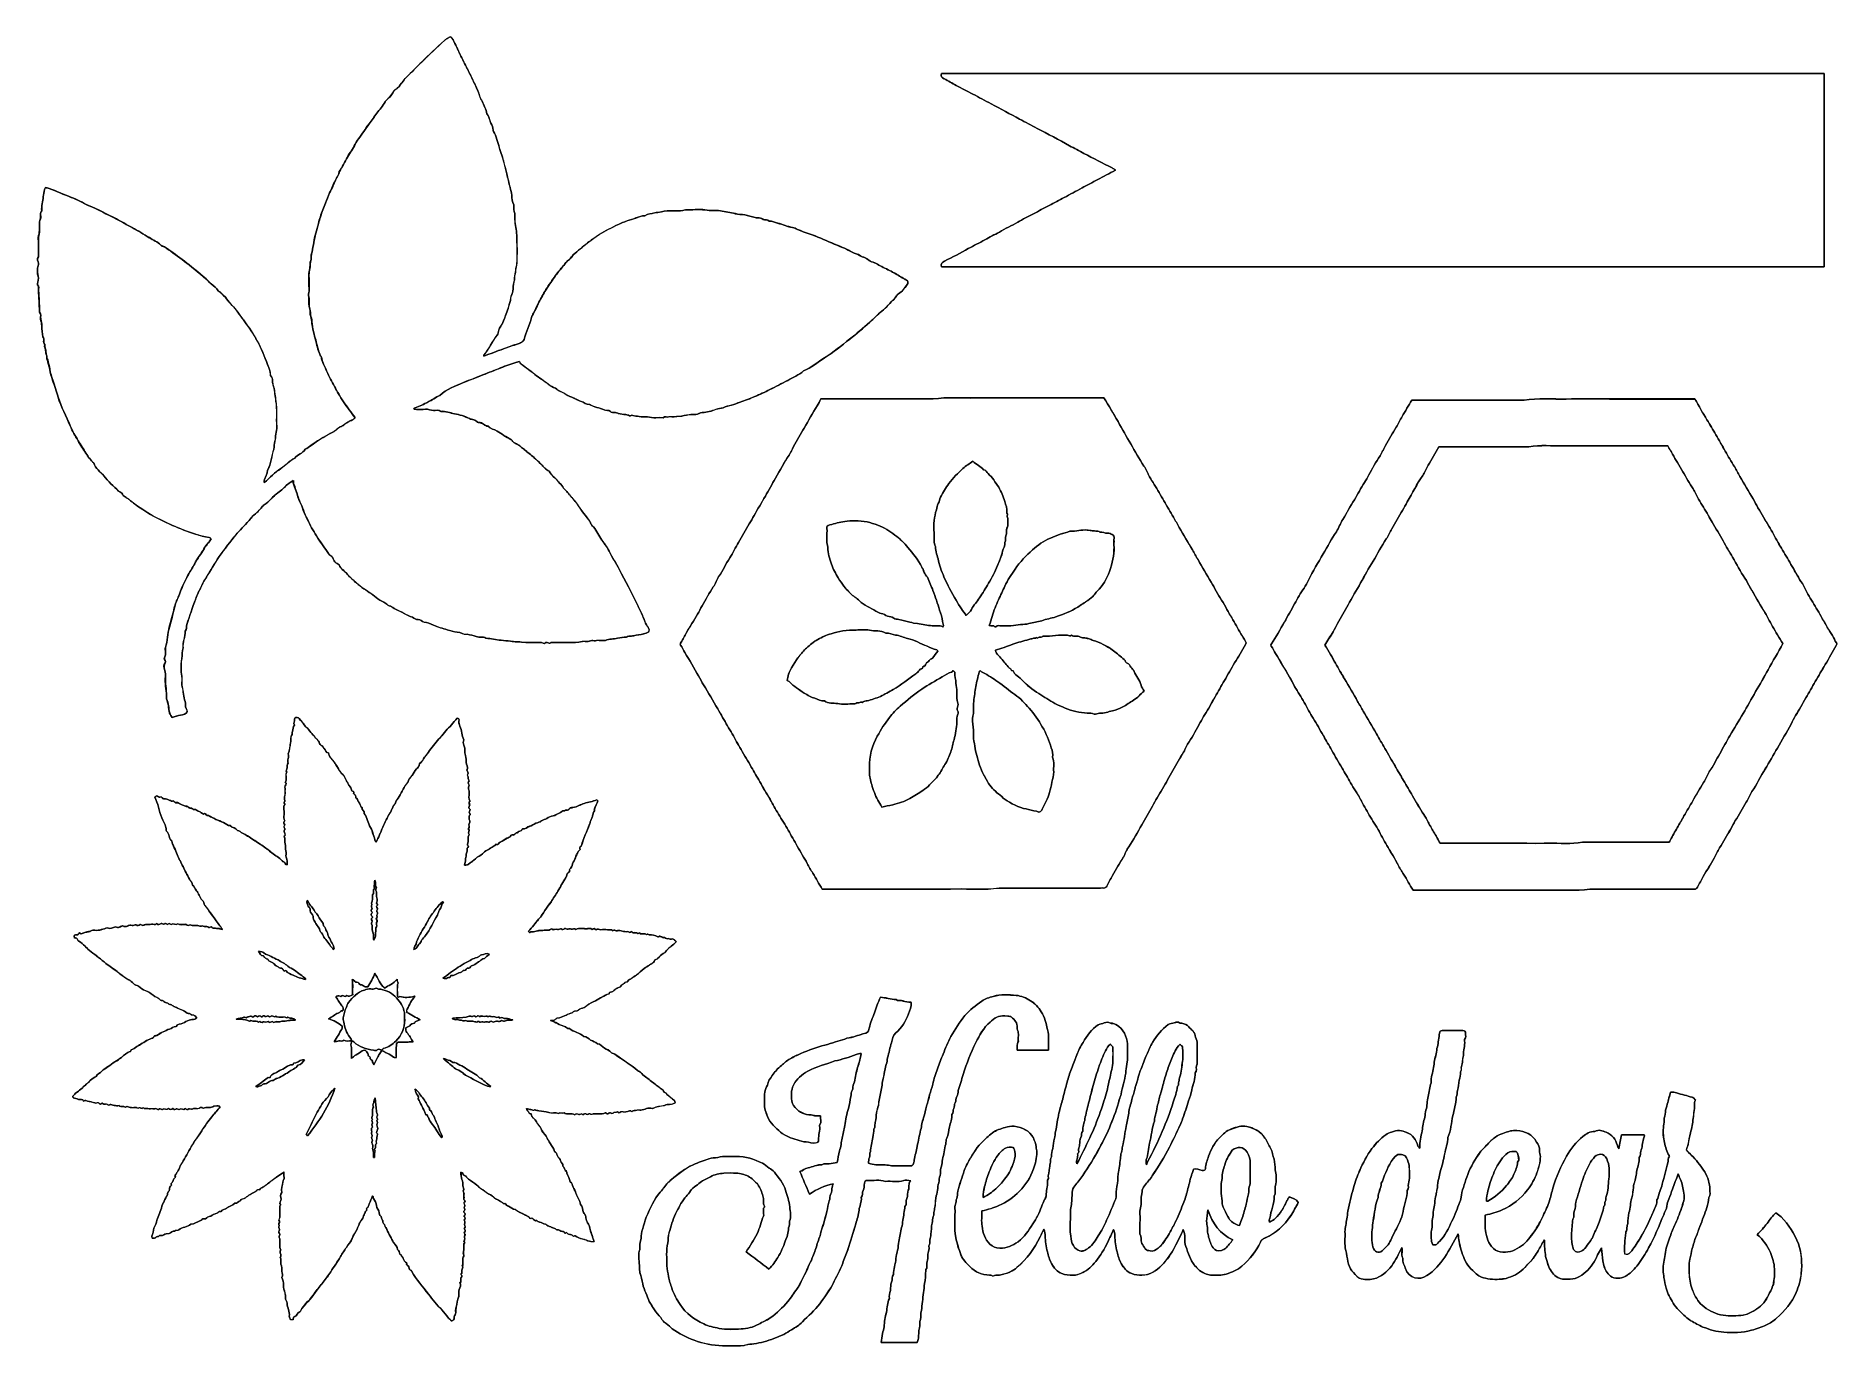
# Model space of a CAD drawing. Header units: centimetres. Extents: x -5.4 to 5.6, y -3.8 to 4.2.
import ezdxf

# ---------------------------------------------------------------- set-up
doc = ezdxf.new("R2010")
doc.units = ezdxf.units.CM
doc.header["$MEASUREMENT"] = 0
doc.layers.add('Layer 1', color=7, linetype='Continuous')

msp = doc.modelspace()

# ---------------------------------------------------------------- linework, layer by layer
at = {"layer": 'Layer 1', "lineweight": 13}
for points, knots in [([(-2.6924, 2.24189), (-2.6924, 2.24705), (-2.69288, 2.2485), (-2.69235, 2.24911), (-2.69235, 2.24911), (-2.65989, 2.28618), (-2.64094, 2.33235), (-2.61081, 2.37095), (-2.61081, 2.37095), (-2.60785, 2.37476), (-2.60451, 2.3795), (-2.60425, 2.38397), (-2.60425, 2.38397), (-2.60303, 2.40487), (-2.59025, 2.42088), (-2.58102, 2.43789), (-2.58102, 2.43789), (-2.56639, 2.46488), (-2.55787, 2.49417), (-2.54763, 2.52248), (-2.54763, 2.52248), (-2.54213, 2.53767), (-2.53869, 2.55505), (-2.53284, 2.57042), (-2.53284, 2.57042), (-2.5267, 2.58661), (-2.53009, 2.60434), (-2.52117, 2.61958), (-2.52117, 2.61958), (-2.51781, 2.62537), (-2.51572, 2.63236), (-2.51482, 2.63908), (-2.51482, 2.63908), (-2.51215, 2.65824), (-2.51313, 2.67837), (-2.50746, 2.69649), (-2.50746, 2.69649), (-2.50235, 2.71284), (-2.50659, 2.73044), (-2.50074, 2.74441), (-2.50074, 2.74441), (-2.49455, 2.75915), (-2.50018, 2.77394), (-2.49487, 2.78643), (-2.49487, 2.78643), (-2.48839, 2.80167), (-2.48947, 2.81651), (-2.48934, 2.83173), (-2.48934, 2.83173), (-2.48905, 2.86242), (-2.48873, 2.89311), (-2.48939, 2.92381), (-2.48939, 2.92381), (-2.49005, 2.95474), (-2.48981, 2.98546), (-2.49426, 3.01663), (-2.49426, 3.01663), (-2.49871, 3.04793), (-2.5064, 3.07987), (-2.50196, 3.11222), (-2.50196, 3.11222), (-2.51035, 3.12857), (-2.50797, 3.14625), (-2.50834, 3.16355), (-2.50834, 3.16355), (-2.50837, 3.1645), (-2.50879, 3.16548), (-2.50919, 3.16635), (-2.50919, 3.16635), (-2.51782, 3.18495), (-2.52046, 3.2045), (-2.52155, 3.22493), (-2.52155, 3.22493), (-2.5224, 3.24054), (-2.5279, 3.25594), (-2.53168, 3.27136), (-2.53168, 3.27136), (-2.53853, 3.29935), (-2.54517, 3.32756), (-2.55139, 3.35555), (-2.55139, 3.35555), (-2.55636, 3.37785), (-2.56388, 3.3995), (-2.56869, 3.4218), (-2.56869, 3.4218), (-2.57549, 3.45331), (-2.58774, 3.48363), (-2.59713, 3.51464), (-2.59713, 3.51464), (-2.60737, 3.54843), (-2.6142, 3.58341), (-2.63295, 3.61412), (-2.63295, 3.61412), (-2.63443, 3.61653), (-2.63528, 3.61978), (-2.6352, 3.62264), (-2.6352, 3.62264), (-2.63483, 3.6382), (-2.642, 3.65182), (-2.64848, 3.66476), (-2.64848, 3.66476), (-2.65771, 3.6832), (-2.65779, 3.70564), (-2.6734, 3.72114), (-2.6734, 3.72114), (-2.67676, 3.74916), (-2.69092, 3.77308), (-2.70261, 3.79792), (-2.70261, 3.79792), (-2.70761, 3.80853), (-2.71486, 3.81864), (-2.71743, 3.8298), (-2.71743, 3.8298), (-2.72389, 3.85798), (-2.73796, 3.88277), (-2.74979, 3.90854), (-2.74979, 3.90854), (-2.76326, 3.93791), (-2.77802, 3.9667), (-2.79244, 3.99564), (-2.79244, 3.99564), (-2.80728, 4.02546), (-2.82239, 4.05517), (-2.83729, 4.08499), (-2.83729, 4.08499), (-2.85174, 4.11391), (-2.86319, 4.14423), (-2.87976, 4.1722), (-2.87976, 4.1722), (-2.89354, 4.19548), (-2.89325, 4.19599), (-2.91511, 4.18104), (-2.91511, 4.18104), (-2.92085, 4.17712), (-2.9276, 4.17437), (-2.93255, 4.16966), (-2.93255, 4.16966), (-2.97901, 4.12571), (-3.02547, 4.08177), (-3.07138, 4.03724), (-3.07138, 4.03724), (-3.10329, 4.00631), (-3.13432, 3.97448), (-3.16576, 3.94305), (-3.16576, 3.94305), (-3.17026, 3.93858), (-3.177, 3.93482), (-3.1788, 3.92942), (-3.1788, 3.92942), (-3.18343, 3.91561), (-3.19753, 3.90971), (-3.20338, 3.89825), (-3.20338, 3.89825), (-3.21023, 3.88476), (-3.21941, 3.87573), (-3.23264, 3.86957), (-3.23264, 3.86957), (-3.23515, 3.86841), (-3.2369, 3.86518), (-3.23851, 3.86261), (-3.23851, 3.86261), (-3.24986, 3.84446), (-3.26208, 3.82705), (-3.27762, 3.81213), (-3.27762, 3.81213), (-3.28373, 3.80626), (-3.29199, 3.80123), (-3.29519, 3.79401), (-3.29519, 3.79401), (-3.30694, 3.7675), (-3.32911, 3.74898), (-3.34509, 3.7258), (-3.34509, 3.7258), (-3.36046, 3.7035), (-3.37538, 3.68077), (-3.39242, 3.65976), (-3.39242, 3.65976), (-3.41592, 3.63079), (-3.43322, 3.59758), (-3.45703, 3.56885), (-3.45703, 3.56885), (-3.46515, 3.55903), (-3.47187, 3.54763), (-3.47722, 3.53602), (-3.47722, 3.53602), (-3.49016, 3.50797), (-3.50945, 3.4839), (-3.52485, 3.45739), (-3.52485, 3.45739), (-3.54168, 3.42842), (-3.55369, 3.39675), (-3.57398, 3.36976), (-3.57398, 3.36976), (-3.57372, 3.34849), (-3.59094, 3.33462), (-3.59769, 3.31602), (-3.59769, 3.31602), (-3.60214, 3.30374), (-3.61124, 3.29268), (-3.61494, 3.27869), (-3.61494, 3.27869), (-3.61864, 3.26475), (-3.62769, 3.2525), (-3.63333, 3.23879), (-3.63333, 3.23879), (-3.6419, 3.21797), (-3.6495, 3.1968), (-3.65775, 3.17587), (-3.65775, 3.17587), (-3.66315, 3.16222), (-3.67003, 3.14915), (-3.67484, 3.13534), (-3.67484, 3.13534), (-3.68447, 3.10753), (-3.69572, 3.07991), (-3.70151, 3.05126), (-3.70151, 3.05126), (-3.70937, 3.01231), (-3.72572, 2.97564), (-3.72956, 2.93553), (-3.72956, 2.93553), (-3.73133, 2.91701), (-3.73916, 2.89902), (-3.74051, 2.87986), (-3.74051, 2.87986), (-3.74112, 2.8711), (-3.74538, 2.86266), (-3.74636, 2.85388), (-3.74636, 2.85388), (-3.74744, 2.84449), (-3.74337, 2.83311), (-3.74731, 2.82573), (-3.74731, 2.82573), (-3.7543, 2.81269), (-3.75173, 2.79977), (-3.7531, 2.78673), (-3.7531, 2.78673), (-3.75448, 2.77377), (-3.75797, 2.76101), (-3.75905, 2.74805), (-3.75905, 2.74805), (-3.76011, 2.73543), (-3.75929, 2.72268), (-3.75929, 2.70998), (-3.75929, 2.70998), (-3.75929, 2.69622), (-3.75929, 2.68246), (-3.75929, 2.6687), (-3.75929, 2.6687), (-3.75929, 2.65603), (-3.75524, 2.64132), (-3.76027, 2.6311), (-3.76027, 2.6311), (-3.76712, 2.61716), (-3.75919, 2.6066), (-3.75908, 2.59461), (-3.75908, 2.59461), (-3.75884, 2.57313), (-3.76162, 2.55167), (-3.75347, 2.53037), (-3.75347, 2.53037), (-3.74815, 2.51648), (-3.7549, 2.50092), (-3.74794, 2.48499), (-3.74794, 2.48499), (-3.74244, 2.4724), (-3.74302, 2.45544), (-3.74109, 2.44046), (-3.74109, 2.44046), (-3.73823, 2.41845), (-3.73268, 2.39736), (-3.72842, 2.37582), (-3.72842, 2.37582), (-3.72527, 2.36), (-3.7186, 2.3456), (-3.71535, 2.33034), (-3.71535, 2.33034), (-3.70895, 2.30031), (-3.70096, 2.27102), (-3.68791, 2.24319), (-3.68791, 2.24319), (-3.68667, 2.24052), (-3.68357, 2.23827), (-3.68331, 2.23562), (-3.68331, 2.23562), (-3.68082, 2.21141), (-3.66841, 2.19106), (-3.65905, 2.16942), (-3.65905, 2.16942), (-3.64937, 2.14698), (-3.63966, 2.12415), (-3.62852, 2.1028), (-3.62852, 2.1028), (-3.61264, 2.07235), (-3.59529, 2.04234), (-3.5783, 2.01234), (-3.5783, 2.01234), (-3.56901, 1.99594), (-3.56007, 1.97948), (-3.54888, 1.96424), (-3.54888, 1.96424), (-3.52517, 1.93193), (-3.50189, 1.89936), (-3.47728, 1.86537), (-3.47728, 1.86537), (-3.4835, 1.86092), (-3.48789, 1.85696), (-3.49294, 1.85428), (-3.49294, 1.85428), (-3.50247, 1.84931), (-3.51286, 1.84584), (-3.52202, 1.84028), (-3.52202, 1.84028), (-3.53147, 1.83451), (-3.53983, 1.82697), (-3.54872, 1.8203), (-3.54872, 1.8203), (-3.55748, 1.81376), (-3.56856, 1.81379), (-3.57785, 1.80538), (-3.57785, 1.80538), (-3.59534, 1.78953), (-3.6159, 1.77583), (-3.63728, 1.76577), (-3.63728, 1.76577), (-3.68639, 1.74265), (-3.7288, 1.70976), (-3.77277, 1.67896), (-3.77277, 1.67896), (-3.77589, 1.67676), (-3.78187, 1.67687), (-3.78325, 1.67422), (-3.78325, 1.67422), (-3.79698, 1.64758), (-3.82979, 1.64289), (-3.84588, 1.61921), (-3.84588, 1.61921), (-3.8793, 1.60556), (-3.90134, 1.57632), (-3.93092, 1.5569), (-3.93092, 1.5569), (-3.96667, 1.53346), (-3.99693, 1.50165), (-4.03239, 1.47099), (-4.03239, 1.47099), (-4.03239, 1.47848), (-4.03377, 1.4839), (-4.03215, 1.48821), (-4.03215, 1.48821), (-4.02498, 1.50752), (-4.01252, 1.52504), (-4.01268, 1.54682), (-4.01268, 1.54682), (-3.99008, 1.5863), (-3.98765, 1.63172), (-3.97461, 1.67398), (-3.97461, 1.67398), (-3.96958, 1.69033), (-3.97363, 1.70798), (-3.9677, 1.72182), (-3.9677, 1.72182), (-3.9609, 1.73764), (-3.96619, 1.75275), (-3.96214, 1.76722), (-3.96214, 1.76722), (-3.95796, 1.78217), (-3.95518, 1.79683), (-3.95611, 1.81233), (-3.95611, 1.81233), (-3.95926, 1.86432), (-3.95249, 1.91634), (-3.9613, 1.96865), (-3.9613, 1.96865), (-3.96614, 1.99733), (-3.96731, 2.02686), (-3.97519, 2.05525), (-3.97519, 2.05525), (-3.97757, 2.06382), (-3.98043, 2.07242), (-3.98135, 2.08121), (-3.98135, 2.08121), (-3.98259, 2.09328), (-3.97831, 2.10735), (-3.98826, 2.11629), (-3.98826, 2.11629), (-4.0004, 2.12724), (-3.99239, 2.14137), (-3.99763, 2.15391), (-3.99763, 2.15391), (-4.01798, 2.20262), (-4.03422, 2.25302), (-4.05782, 2.30044), (-4.05782, 2.30044), (-4.07986, 2.34476), (-4.1038, 2.38818), (-4.1336, 2.42765), (-4.1336, 2.42765), (-4.15723, 2.45895), (-4.17869, 2.49176), (-4.20292, 2.52269), (-4.20292, 2.52269), (-4.2244, 2.55013), (-4.25139, 2.57278), (-4.2697, 2.60262), (-4.2697, 2.60262), (-4.2874, 2.61172), (-4.2933, 2.63461), (-4.31383, 2.6404), (-4.31383, 2.6404), (-4.32119, 2.66122), (-4.34209, 2.66855), (-4.35585, 2.68289), (-4.35585, 2.68289), (-4.39739, 2.72628), (-4.44464, 2.76266), (-4.49145, 2.79992), (-4.49145, 2.79992), (-4.52786, 2.82892), (-4.56638, 2.85479), (-4.60342, 2.88273), (-4.60342, 2.88273), (-4.62001, 2.89524), (-4.63602, 2.90898), (-4.65681, 2.91474), (-4.65681, 2.91474), (-4.65951, 2.91548), (-4.66163, 2.9185), (-4.66387, 2.92061), (-4.66387, 2.92061), (-4.68438, 2.94019), (-4.71038, 2.95109), (-4.73412, 2.96562), (-4.73412, 2.96562), (-4.76865, 2.98671), (-4.80296, 3.0079), (-4.83887, 3.02684), (-4.83887, 3.02684), (-4.87099, 3.04383), (-4.90218, 3.06296), (-4.93462, 3.07952), (-4.93462, 3.07952), (-4.99132, 3.10847), (-5.04786, 3.13765), (-5.10657, 3.16255), (-5.10657, 3.16255), (-5.14171, 3.17745), (-5.17425, 3.1989), (-5.21002, 3.21163), (-5.21002, 3.21163), (-5.25624, 3.22809), (-5.3, 3.2501), (-5.3462, 3.26619), (-5.3462, 3.26619), (-5.35361, 3.26878), (-5.3616, 3.26974), (-5.36824, 3.27119), (-5.36824, 3.27119), (-5.38009, 3.25637), (-5.37496, 3.23949), (-5.37972, 3.226), (-5.37972, 3.226), (-5.3848, 3.21153), (-5.38107, 3.19682), (-5.38573, 3.18406), (-5.38573, 3.18406), (-5.39129, 3.16882), (-5.39084, 3.15403), (-5.39129, 3.13879), (-5.39129, 3.13879), (-5.39137, 3.13561), (-5.38994, 3.13128), (-5.39153, 3.12945), (-5.39153, 3.12945), (-5.40005, 3.11963), (-5.39867, 3.10786), (-5.39727, 3.09701), (-5.39727, 3.09701), (-5.3956, 3.08399), (-5.40328, 3.07349), (-5.40391, 3.0615), (-5.40391, 3.0615), (-5.40539, 3.03375), (-5.40158, 3.00594), (-5.40968, 2.97821), (-5.40968, 2.97821), (-5.41365, 2.96456), (-5.41037, 2.94879), (-5.41037, 2.93397), (-5.41037, 2.93397), (-5.41037, 2.92021), (-5.41037, 2.90645), (-5.41037, 2.89269), (-5.41037, 2.89269), (-5.41037, 2.87787), (-5.41037, 2.86306), (-5.41037, 2.84824), (-5.41037, 2.84824), (-5.42558, 2.83517), (-5.41169, 2.82215), (-5.41058, 2.80903), (-5.41058, 2.80903), (-5.41016, 2.80424), (-5.41209, 2.79921), (-5.41317, 2.79432), (-5.41317, 2.79432), (-5.41423, 2.78948), (-5.41666, 2.78469), (-5.4165, 2.77993), (-5.4165, 2.77993), (-5.41597, 2.76342), (-5.41841, 2.7454), (-5.41258, 2.73082), (-5.41258, 2.73082), (-5.40538, 2.71275), (-5.41724, 2.69931), (-5.41671, 2.68359), (-5.41671, 2.68359), (-5.41666, 2.68147), (-5.41761, 2.67838), (-5.41658, 2.6774), (-5.41658, 2.6774), (-5.40552, 2.66698), (-5.41131, 2.65369), (-5.41055, 2.64176), (-5.41055, 2.64176), (-5.40793, 2.60035), (-5.40613, 2.55887), (-5.40401, 2.51741), (-5.40401, 2.51741), (-5.4039, 2.51532), (-5.40475, 2.51236), (-5.40369, 2.51127), (-5.40369, 2.51127), (-5.39115, 2.49865), (-5.40075, 2.48304), (-5.39763, 2.46925), (-5.39763, 2.46925), (-5.39448, 2.45547), (-5.39096, 2.44205), (-5.39083, 2.42742), (-5.39083, 2.42742), (-5.39062, 2.40498), (-5.3871, 2.3826), (-5.38498, 2.36019), (-5.38498, 2.36019), (-5.37, 2.34797), (-5.38757, 2.32677), (-5.37241, 2.3146), (-5.37241, 2.3146), (-5.37646, 2.29772), (-5.36516, 2.28306), (-5.36553, 2.26647), (-5.36553, 2.26647), (-5.36569, 2.25893), (-5.36132, 2.25139), (-5.35968, 2.24369), (-5.35968, 2.24369), (-5.35799, 2.23594), (-5.36333, 2.2266), (-5.35447, 2.22043), (-5.35447, 2.22043), (-5.35458, 2.20003), (-5.34349, 2.18183), (-5.34151, 2.16259), (-5.34151, 2.16259), (-5.33913, 2.1392), (-5.33116, 2.11758), (-5.32423, 2.09634), (-5.32423, 2.09634), (-5.31301, 2.06194), (-5.30153, 2.02731), (-5.29095, 1.99289), (-5.29095, 1.99289), (-5.27209, 1.93151), (-5.2415, 1.87565), (-5.21703, 1.81702), (-5.21703, 1.81702), (-5.20383, 1.78543), (-5.18605, 1.75564), (-5.16888, 1.7259), (-5.16888, 1.7259), (-5.15398, 1.70013), (-5.13679, 1.67571), (-5.12112, 1.65039), (-5.12112, 1.65039), (-5.10765, 1.62861), (-5.09262, 1.60816), (-5.07389, 1.59059), (-5.07389, 1.59059), (-5.0632, 1.5568), (-5.0328, 1.53791), (-5.01227, 1.51172), (-5.01227, 1.51172), (-4.98571, 1.47783), (-4.9521, 1.44938), (-4.92107, 1.41904), (-4.92107, 1.41904), (-4.91393, 1.41205), (-4.8999, 1.40822), (-4.898, 1.40068), (-4.898, 1.40068), (-4.89448, 1.38663), (-4.88255, 1.38581), (-4.87472, 1.37904), (-4.87472, 1.37904), (-4.86953, 1.37454), (-4.86279, 1.37187), (-4.85734, 1.36758), (-4.85734, 1.36758), (-4.84527, 1.35813), (-4.83419, 1.34731), (-4.82162, 1.33866), (-4.82162, 1.33866), (-4.77995, 1.30993), (-4.73785, 1.28148), (-4.69319, 1.2578), (-4.69319, 1.2578), (-4.66046, 1.24044), (-4.62683, 1.22444), (-4.59262, 1.20957), (-4.59262, 1.20957), (-4.54674, 1.18959), (-4.50039, 1.17113), (-4.45281, 1.15631), (-4.45281, 1.15631), (-4.42556, 1.14782), (-4.3978, 1.13916), (-4.36888, 1.13623), (-4.36888, 1.13623), (-4.36446, 1.13578), (-4.36055, 1.13083), (-4.35597, 1.12771), (-4.35597, 1.12771), (-4.36216, 1.11919), (-4.36798, 1.11115), (-4.37386, 1.10318), (-4.37386, 1.10318), (-4.3828, 1.09101), (-4.39333, 1.07968), (-4.40048, 1.06654), (-4.40048, 1.06654), (-4.41755, 1.03511), (-4.44131, 1.00804), (-4.45726, 0.97584), (-4.45726, 0.97584), (-4.46861, 0.9529), (-4.48369, 0.93181), (-4.49589, 0.90924), (-4.49589, 0.90924), (-4.5197, 0.86529), (-4.53986, 0.81941), (-4.55693, 0.77266), (-4.55693, 0.77266), (-4.56495, 0.7507), (-4.57664, 0.73035), (-4.58156, 0.70638), (-4.58156, 0.70638), (-4.58968, 0.66685), (-4.60093, 0.62764), (-4.61185, 0.58883), (-4.61185, 0.58883), (-4.62333, 0.548), (-4.62259, 0.50562), (-4.63527, 0.46543), (-4.63527, 0.46543), (-4.63831, 0.4558), (-4.63532, 0.4444), (-4.63583, 0.43384), (-4.63583, 0.43384), (-4.63628, 0.42469), (-4.63485, 0.41371), (-4.63935, 0.40691), (-4.63935, 0.40691), (-4.64729, 0.39495), (-4.63615, 0.38805), (-4.6358, 0.37876), (-4.6358, 0.37876), (-4.63569, 0.37582), (-4.6358, 0.37212), (-4.63741, 0.36998), (-4.63741, 0.36998), (-4.64675, 0.35762), (-4.64506, 0.34172), (-4.64098, 0.33101), (-4.64098, 0.33101), (-4.63349, 0.31132), (-4.635, 0.29198), (-4.63627, 0.27293), (-4.63627, 0.27293), (-4.63892, 0.23311), (-4.62592, 0.19451), (-4.62936, 0.15487), (-4.62936, 0.15487), (-4.62944, 0.15381), (-4.62973, 0.15259), (-4.62933, 0.15172), (-4.62933, 0.15172), (-4.61607, 0.1241), (-4.61801, 0.09314), (-4.60996, 0.06446), (-4.60996, 0.06446), (-4.60718, 0.05454), (-4.60012, 0.04583), (-4.5953, 0.03705), (-4.5953, 0.03705), (-4.57649, 0.04337), (-4.56117, 0.04951), (-4.54384, 0.05163), (-4.54384, 0.05163), (-4.5281, 0.05356), (-4.50947, 0.057), (-4.50243, 0.07499), (-4.50243, 0.07499), (-4.50481, 0.08174), (-4.50595, 0.08777), (-4.50891, 0.09269), (-4.50891, 0.09269), (-4.51685, 0.10595), (-4.51124, 0.12166), (-4.51582, 0.13434), (-4.51582, 0.13434), (-4.52648, 0.16395), (-4.52476, 0.19546), (-4.53336, 0.22536), (-4.53336, 0.22536), (-4.53786, 0.241), (-4.53333, 0.25904), (-4.53439, 0.27592), (-4.53439, 0.27592), (-4.53547, 0.29309), (-4.53992, 0.31013), (-4.54013, 0.32728), (-4.54013, 0.32728), (-4.54045, 0.3508), (-4.54124, 0.37411), (-4.53516, 0.3979), (-4.53516, 0.3979), (-4.52995, 0.41819), (-4.53701, 0.44105), (-4.52783, 0.46169), (-4.52783, 0.46169), (-4.53204, 0.49696), (-4.51328, 0.5294), (-4.51513, 0.56437), (-4.51513, 0.56437), (-4.50211, 0.57517), (-4.50997, 0.59117), (-4.50523, 0.60467), (-4.50523, 0.60467), (-4.48708, 0.65645), (-4.47152, 0.70915), (-4.45139, 0.76022), (-4.45139, 0.76022), (-4.44136, 0.78567), (-4.42951, 0.81052), (-4.41795, 0.83518), (-4.41795, 0.83518), (-4.41104, 0.84994), (-4.40332, 0.86526), (-4.3944, 0.87947), (-4.3944, 0.87947), (-4.36908, 0.91979), (-4.34537, 0.96104), (-4.31934, 1.00102), (-4.31934, 1.00102), (-4.28785, 1.04936), (-4.25235, 1.09423), (-4.2166, 1.139), (-4.2166, 1.139), (-4.19194, 1.16988), (-4.16297, 1.19729), (-4.13633, 1.22663), (-4.13633, 1.22663), (-4.12818, 1.23563), (-4.1195, 1.24372), (-4.11281, 1.25476), (-4.11281, 1.25476), (-4.10453, 1.26841), (-4.08902, 1.27759), (-4.07696, 1.28902), (-4.07696, 1.28902), (-4.06823, 1.2973), (-4.05987, 1.30601), (-4.05161, 1.31479), (-4.05161, 1.31479), (-4.04526, 1.32154), (-4.04068, 1.3309), (-4.03312, 1.33537), (-4.03312, 1.33537), (-4.00063, 1.35455), (-3.98041, 1.38731), (-3.94919, 1.40818), (-3.94919, 1.40818), (-3.92702, 1.423), (-3.90897, 1.4439), (-3.88842, 1.46126), (-3.88842, 1.46126), (-3.87945, 1.46885), (-3.86873, 1.47441), (-3.855, 1.48338), (-3.855, 1.48338), (-3.85754, 1.46293), (-3.84637, 1.44991), (-3.84296, 1.43501), (-3.84296, 1.43501), (-3.84021, 1.42305), (-3.83537, 1.41268), (-3.83153, 1.40151), (-3.83153, 1.40151), (-3.8274, 1.3895), (-3.82571, 1.3769), (-3.82023, 1.36487), (-3.82023, 1.36487), (-3.81295, 1.34881), (-3.80346, 1.33307), (-3.79848, 1.31685), (-3.79848, 1.31685), (-3.78655, 1.27798), (-3.76609, 1.24338), (-3.74977, 1.20676), (-3.74977, 1.20676), (-3.74215, 1.18972), (-3.73011, 1.17477), (-3.72109, 1.15829), (-3.72109, 1.15829), (-3.71154, 1.14083), (-3.70096, 1.12371), (-3.68897, 1.10831), (-3.68897, 1.10831), (-3.66587, 1.0787), (-3.65021, 1.04333), (-3.62013, 1.01901), (-3.62013, 1.01901), (-3.61502, 1.01486), (-3.61111, 1.00798), (-3.60902, 1.00157), (-3.60902, 1.00157), (-3.60524, 0.99003), (-3.59833, 0.98257), (-3.58751, 0.9776), (-3.58751, 0.9776), (-3.58304, 0.97554), (-3.57759, 0.97236), (-3.57576, 0.96823), (-3.57576, 0.96823), (-3.56457, 0.94328), (-3.54023, 0.93045), (-3.52377, 0.91044), (-3.52377, 0.91044), (-3.50771, 0.89094), (-3.48805, 0.87462), (-3.46937, 0.85808), (-3.46937, 0.85808), (-3.45545, 0.84578), (-3.44021, 0.8335), (-3.42418, 0.82289), (-3.42418, 0.82289), (-3.39489, 0.80355), (-3.36605, 0.78328), (-3.33859, 0.76145), (-3.33859, 0.76145), (-3.32346, 0.74944), (-3.30552, 0.74348), (-3.28988, 0.73319), (-3.28988, 0.73319), (-3.28073, 0.72716), (-3.27525, 0.71808), (-3.26168, 0.71594), (-3.26168, 0.71594), (-3.25213, 0.71443), (-3.24239, 0.70329), (-3.23136, 0.69813), (-3.23136, 0.69813), (-3.19675, 0.68196), (-3.16304, 0.66381), (-3.12801, 0.64868), (-3.12801, 0.64868), (-3.1165, 0.64371), (-3.10653, 0.63243), (-3.09253, 0.63503), (-3.09253, 0.63503), (-3.07734, 0.63783), (-3.07245, 0.62095), (-3.05702, 0.61958), (-3.05702, 0.61958), (-3.03755, 0.61783), (-3.0176, 0.60783), (-2.99902, 0.59992), (-2.99902, 0.59992), (-2.97171, 0.58828), (-2.9429, 0.58182), (-2.91515, 0.57277), (-2.91515, 0.57277), (-2.89599, 0.5665), (-2.87549, 0.5592), (-2.85422, 0.55854), (-2.85422, 0.55854), (-2.83311, 0.55788), (-2.81559, 0.53901), (-2.79281, 0.54595), (-2.79281, 0.54595), (-2.77535, 0.53788), (-2.75455, 0.53997), (-2.73823, 0.53222), (-2.73823, 0.53222), (-2.71878, 0.52296), (-2.69688, 0.53415), (-2.67949, 0.52055), (-2.67949, 0.52055), (-2.64787, 0.52058), (-2.61729, 0.51288), (-2.58628, 0.5083), (-2.58628, 0.5083), (-2.56723, 0.5055), (-2.54794, 0.50632), (-2.52847, 0.50251), (-2.52847, 0.50251), (-2.50357, 0.49764), (-2.47754, 0.50209), (-2.45171, 0.49608), (-2.45171, 0.49608), (-2.43163, 0.49142), (-2.40954, 0.49608), (-2.38845, 0.49492), (-2.38845, 0.49492), (-2.36705, 0.49373), (-2.34479, 0.50074), (-2.32429, 0.48899), (-2.32429, 0.48899), (-2.32326, 0.48841), (-2.32037, 0.48992), (-2.31908, 0.49119), (-2.31908, 0.49119), (-2.31284, 0.49735), (-2.30659, 0.49672), (-2.29947, 0.49262), (-2.29947, 0.49262), (-2.29635, 0.49082), (-2.29029, 0.48865), (-2.28905, 0.48995), (-2.28905, 0.48995), (-2.28013, 0.49932), (-2.26918, 0.4944), (-2.25926, 0.495), (-2.25926, 0.495), (-2.20304, 0.49849), (-2.14639, 0.48862), (-2.09038, 0.50114), (-2.09038, 0.50114), (-2.07929, 0.50363), (-2.0671, 0.50069), (-2.05556, 0.50175), (-2.05556, 0.50175), (-2.04574, 0.50268), (-2.03405, 0.51019), (-2.02691, 0.50683), (-2.02691, 0.50683), (-2.01529, 0.50141), (-2.00683, 0.5095), (-1.99672, 0.50818), (-1.99672, 0.50818), (-1.98526, 0.5067), (-1.97349, 0.50784), (-1.96185, 0.50784), (-1.96185, 0.50784), (-1.95762, 0.50784), (-1.95291, 0.5066), (-1.94923, 0.50803), (-1.94923, 0.50803), (-1.92534, 0.51748), (-1.89951, 0.51515), (-1.87507, 0.52068), (-1.87507, 0.52068), (-1.85705, 0.52475), (-1.83919, 0.52883), (-1.82051, 0.52687), (-1.82051, 0.52687), (-1.81236, 0.53616), (-1.80133, 0.53198), (-1.79141, 0.53338), (-1.79141, 0.53338), (-1.78159, 0.53476), (-1.77207, 0.53862), (-1.76225, 0.53933), (-1.76225, 0.53933), (-1.74111, 0.54086), (-1.72095, 0.54632), (-1.70087, 0.55235), (-1.70087, 0.55235), (-1.68156, 0.55814), (-1.67764, 0.5692), (-1.68793, 0.58579), (-1.68793, 0.58579), (-1.69518, 0.59751), (-1.70399, 0.60897), (-1.70809, 0.62183), (-1.70809, 0.62183), (-1.72013, 0.6594), (-1.73976, 0.69353), (-1.75622, 0.72888), (-1.75622, 0.72888), (-1.78977, 0.80087), (-1.82792, 0.87072), (-1.86438, 0.94137), (-1.86438, 0.94137), (-1.88383, 0.97907), (-1.90841, 1.01355), (-1.92674, 1.05191), (-1.92674, 1.05191), (-1.93994, 1.07951), (-1.95984, 1.10403), (-1.97773, 1.12922), (-1.97773, 1.12922), (-1.99625, 1.15528), (-2.00469, 1.18817), (-2.03147, 1.2086), (-2.03147, 1.2086), (-2.05237, 1.25366), (-2.08915, 1.28771), (-2.11508, 1.32944), (-2.11508, 1.32944), (-2.13003, 1.35349), (-2.1504, 1.37418), (-2.16845, 1.39633), (-2.16845, 1.39633), (-2.17387, 1.403), (-2.17956, 1.40943), (-2.1852, 1.41588), (-2.1852, 1.41588), (-2.19367, 1.42562), (-2.20441, 1.43414), (-2.2101, 1.44528), (-2.2101, 1.44528), (-2.2165, 1.45774), (-2.22785, 1.4647), (-2.23592, 1.47513), (-2.23592, 1.47513), (-2.25365, 1.49802), (-2.27873, 1.51458), (-2.29336, 1.54035), (-2.29336, 1.54035), (-2.31469, 1.54884), (-2.3263, 1.56853), (-2.3422, 1.58319), (-2.3422, 1.58319), (-2.35683, 1.59666), (-2.37072, 1.61145), (-2.38543, 1.62439), (-2.38543, 1.62439), (-2.40432, 1.64101), (-2.42633, 1.65439), (-2.44462, 1.67231), (-2.44462, 1.67231), (-2.45108, 1.67863), (-2.46039, 1.68234), (-2.46595, 1.68922), (-2.46595, 1.68922), (-2.48053, 1.70721), (-2.50712, 1.70822), (-2.51982, 1.72848), (-2.51982, 1.72848), (-2.52125, 1.73076), (-2.52464, 1.73187), (-2.5272, 1.73343), (-2.5272, 1.73343), (-2.55517, 1.75028), (-2.58292, 1.76753), (-2.61044, 1.785), (-2.61044, 1.785), (-2.62809, 1.79619), (-2.65129, 1.79751), (-2.66444, 1.81598), (-2.66444, 1.81598), (-2.68719, 1.81323), (-2.69926, 1.8399), (-2.72275, 1.83696), (-2.72275, 1.83696), (-2.72807, 1.8363), (-2.73431, 1.84397), (-2.74029, 1.84749), (-2.74029, 1.84749), (-2.74452, 1.84995), (-2.74886, 1.85246), (-2.75347, 1.85395), (-2.75347, 1.85395), (-2.76188, 1.8567), (-2.77117, 1.85744), (-2.77903, 1.86123), (-2.77903, 1.86123), (-2.80843, 1.87546), (-2.83986, 1.88565), (-2.87121, 1.89081), (-2.87121, 1.89081), (-2.89896, 1.89536), (-2.9254, 1.90941), (-2.95463, 1.90489), (-2.95463, 1.90489), (-2.96828, 1.91653), (-2.98455, 1.91023), (-2.99964, 1.91095), (-2.99964, 1.91095), (-3.01599, 1.91172), (-3.03057, 1.92045), (-3.04787, 1.91812), (-3.04787, 1.91812), (-3.06554, 1.91574), (-3.08377, 1.91746), (-3.10177, 1.91767), (-3.10177, 1.91767), (-3.10709, 1.91772), (-3.11241, 1.91883), (-3.11939, 1.91965), (-3.11939, 1.91965), (-3.11518, 1.92386), (-3.11325, 1.92761), (-3.11066, 1.92812), (-3.11066, 1.92812), (-3.08208, 1.93368), (-3.05891, 1.95148), (-3.0329, 1.96273), (-3.0329, 1.96273), (-3.00779, 1.97358), (-2.98617, 1.99197), (-2.96043, 2.00242), (-2.96043, 2.00242), (-2.92013, 2.04335), (-2.86534, 2.05901), (-2.81528, 2.08132), (-2.81528, 2.08132), (-2.77721, 2.09831), (-2.73646, 2.11082), (-2.69804, 2.1277), (-2.69804, 2.1277), (-2.66216, 2.14347), (-2.62504, 2.15583), (-2.58898, 2.17107), (-2.58898, 2.17107), (-2.55659, 2.18475), (-2.52241, 2.19417), (-2.48942, 2.20663), (-2.48942, 2.20663), (-2.48479, 2.20838), (-2.47982, 2.20922), (-2.47532, 2.21041), (-2.47532, 2.21041), (-2.47095, 2.20406), (-2.46818, 2.19713), (-2.4631, 2.19308), (-2.4631, 2.19308), (-2.44897, 2.18189), (-2.43368, 2.17215), (-2.41921, 2.16133), (-2.41921, 2.16133), (-2.39249, 2.14135), (-2.3673, 2.11905), (-2.33917, 2.10132), (-2.33917, 2.10132), (-2.31062, 2.08335), (-2.28734, 2.05706), (-2.25387, 2.0469), (-2.25387, 2.0469), (-2.23604, 2.02862), (-2.21072, 2.02293), (-2.19003, 2.00914), (-2.19003, 2.00914), (-2.17553, 1.99948), (-2.15847, 1.99364), (-2.14243, 1.98631), (-2.14243, 1.98631), (-2.12732, 1.9794), (-2.11248, 1.97149), (-2.09674, 1.96644), (-2.09674, 1.96644), (-2.07989, 1.96104), (-2.06671, 1.94583), (-2.04713, 1.94813), (-2.04713, 1.94813), (-2.019, 1.93117), (-1.98593, 1.92731), (-1.95648, 1.91405), (-1.95648, 1.91405), (-1.94418, 1.90852), (-1.92994, 1.91617), (-1.9187, 1.90519), (-1.9187, 1.90519), (-1.91232, 1.89897), (-1.90267, 1.8976), (-1.89304, 1.89834), (-1.89304, 1.89834), (-1.88505, 1.89895), (-1.87791, 1.89665), (-1.86986, 1.89318), (-1.86986, 1.89318), (-1.85645, 1.88741), (-1.84023, 1.88829), (-1.8253, 1.88569), (-1.8253, 1.88569), (-1.81757, 1.88434), (-1.80948, 1.88278), (-1.80268, 1.87915), (-1.80268, 1.87915), (-1.79501, 1.87508), (-1.79167, 1.88748), (-1.78146, 1.88113), (-1.78146, 1.88113), (-1.77162, 1.87504), (-1.75646, 1.87724), (-1.74352, 1.87404), (-1.74352, 1.87404), (-1.72754, 1.8701), (-1.70979, 1.8742), (-1.69298, 1.8728), (-1.69298, 1.8728), (-1.67583, 1.87137), (-1.6594, 1.86484), (-1.64157, 1.8665), (-1.64157, 1.8665), (-1.62691, 1.86785), (-1.61202, 1.8669), (-1.59725, 1.86698), (-1.59725, 1.86698), (-1.58725, 1.88227), (-1.57145, 1.86293), (-1.56061, 1.87312), (-1.56061, 1.87312), (-1.51941, 1.87151), (-1.47901, 1.87635), (-1.4388, 1.88537), (-1.4388, 1.88537), (-1.4257, 1.88831), (-1.41112, 1.88418), (-1.39771, 1.8863), (-1.39771, 1.8863), (-1.38432, 1.88842), (-1.37178, 1.89651), (-1.35839, 1.89807), (-1.35839, 1.89807), (-1.32952, 1.90148), (-1.30105, 1.9064), (-1.27444, 1.91794), (-1.27444, 1.91794), (-1.26031, 1.92405), (-1.24523, 1.9227), (-1.23097, 1.92791), (-1.23097, 1.92791), (-1.19692, 1.94037), (-1.16112, 1.94746), (-1.12749, 1.96172), (-1.12749, 1.96172), (-1.09778, 1.97431), (-1.06666, 1.98347), (-1.0369, 1.99593), (-1.0369, 1.99593), (-1.00623, 2.00879), (-0.97607, 2.02292), (-0.94647, 2.03816), (-0.94647, 2.03816), (-0.90983, 2.05702), (-0.87247, 2.07451), (-0.83664, 2.09478), (-0.83664, 2.09478), (-0.80396, 2.11325), (-0.76798, 2.12637), (-0.73986, 2.15249), (-0.73986, 2.15249), (-0.69298, 2.17255), (-0.65387, 2.20549), (-0.61127, 2.23242), (-0.61127, 2.23242), (-0.55769, 2.26629), (-0.50816, 2.30679), (-0.45826, 2.34616), (-0.45826, 2.34616), (-0.41638, 2.37918), (-0.37608, 2.41424), (-0.33586, 2.44929), (-0.33586, 2.44929), (-0.3108, 2.47114), (-0.28874, 2.49609), (-0.26254, 2.51713), (-0.26254, 2.51713), (-0.23468, 2.53957), (-0.21095, 2.56719), (-0.18578, 2.59288), (-0.18578, 2.59288), (-0.17893, 2.59992), (-0.17411, 2.60897), (-0.1671, 2.61585), (-0.1671, 2.61585), (-0.1576, 2.62514), (-0.14585, 2.63228), (-0.13691, 2.64202), (-0.13691, 2.64202), (-0.12519, 2.65483), (-0.11524, 2.66927), (-0.10296, 2.68501), (-0.10296, 2.68501), (-0.10277, 2.70279), (-0.1028, 2.70271), (-0.12227, 2.71134), (-0.12227, 2.71134), (-0.12497, 2.71253), (-0.12706, 2.71502), (-0.12965, 2.71653), (-0.12965, 2.71653), (-0.15172, 2.72965), (-0.17349, 2.74333), (-0.19606, 2.75553), (-0.19606, 2.75553), (-0.22106, 2.76902), (-0.24691, 2.7809), (-0.27221, 2.79389), (-0.27221, 2.79389), (-0.28359, 2.79974), (-0.2942, 2.80717), (-0.30573, 2.81265), (-0.30573, 2.81265), (-0.31719, 2.8181), (-0.33243, 2.81895), (-0.3406, 2.82718), (-0.3406, 2.82718), (-0.35915, 2.84578), (-0.38711, 2.84575), (-0.40524, 2.86364), (-0.40524, 2.86364), (-0.44054, 2.87057), (-0.46914, 2.89304), (-0.502, 2.906), (-0.502, 2.906), (-0.5465, 2.92354), (-0.59037, 2.94299), (-0.63434, 2.96199), (-0.63434, 2.96199), (-0.6812, 2.98223), (-0.73023, 2.99617), (-0.77706, 3.01604), (-0.77706, 3.01604), (-0.78698, 3.02025), (-0.79656, 3.02715), (-0.8068, 3.02824), (-0.8068, 3.02824), (-0.83879, 3.03163), (-0.86707, 3.04708), (-0.89784, 3.05404), (-0.89784, 3.05404), (-0.91522, 3.05796), (-0.93075, 3.06941), (-0.9497, 3.06685), (-0.9497, 3.06685), (-0.95875, 3.08101), (-0.97531, 3.06743), (-0.98682, 3.07743), (-0.98682, 3.07743), (-0.9956, 3.08508), (-1.00838, 3.08764), (-1.02122, 3.08616), (-1.02122, 3.08616), (-1.02588, 3.0856), (-1.03088, 3.08801), (-1.03569, 3.0892), (-1.03569, 3.0892), (-1.0568, 3.09441), (-1.07771, 3.10068), (-1.09906, 3.10463), (-1.09906, 3.10463), (-1.11803, 3.10815), (-1.13851, 3.10603), (-1.15647, 3.11199), (-1.15647, 3.11199), (-1.18624, 3.12186), (-1.21759, 3.12062), (-1.24749, 3.12945), (-1.24749, 3.12945), (-1.26403, 3.13434), (-1.28326, 3.1295), (-1.3012, 3.13056), (-1.3012, 3.13056), (-1.31943, 3.13164), (-1.3375, 3.13548), (-1.35576, 3.13643), (-1.35576, 3.13643), (-1.37582, 3.13751), (-1.39606, 3.13786), (-1.41603, 3.13635), (-1.41603, 3.13635), (-1.43635, 3.13482), (-1.45627, 3.13902), (-1.47736, 3.13164), (-1.47736, 3.13164), (-1.49527, 3.12537), (-1.51718, 3.13116), (-1.53724, 3.13013), (-1.53724, 3.13013), (-1.56076, 3.12891), (-1.58521, 3.12947), (-1.60728, 3.1228), (-1.60728, 3.1228), (-1.62162, 3.11843), (-1.63638, 3.12195), (-1.64893, 3.11637), (-1.64893, 3.11637), (-1.66814, 3.1078), (-1.6915, 3.11425), (-1.70825, 3.09862), (-1.70825, 3.09862), (-1.72823, 3.10145), (-1.7454, 3.09145), (-1.7632, 3.08563), (-1.7632, 3.08563), (-1.79947, 3.07375), (-1.83625, 3.06253), (-1.87083, 3.04671), (-1.87083, 3.04671), (-1.91097, 3.02835), (-1.94899, 3.00536), (-1.98786, 2.98429), (-1.98786, 2.98429), (-1.99135, 2.98241), (-1.99461, 2.98006), (-1.99783, 2.9777), (-1.99783, 2.9777), (-2.01823, 2.96299), (-2.03913, 2.94897), (-2.05879, 2.93336), (-2.05879, 2.93336), (-2.08842, 2.90981), (-2.11753, 2.88552), (-2.14613, 2.86073), (-2.14613, 2.86073), (-2.15356, 2.8543), (-2.15767, 2.84417), (-2.16449, 2.83686), (-2.16449, 2.83686), (-2.17068, 2.83019), (-2.17904, 2.82556), (-2.1855, 2.81908), (-2.1855, 2.81908), (-2.19235, 2.81217), (-2.19823, 2.80426), (-2.20429, 2.79664), (-2.20429, 2.79664), (-2.22329, 2.77277), (-2.24358, 2.74981), (-2.26075, 2.72467), (-2.26075, 2.72467), (-2.28041, 2.69591), (-2.30192, 2.66839), (-2.31906, 2.63786), (-2.31906, 2.63786), (-2.33306, 2.61294), (-2.3475, 2.58801), (-2.36028, 2.56272), (-2.36028, 2.56272), (-2.36986, 2.54375), (-2.37666, 2.52301), (-2.38798, 2.50443), (-2.38798, 2.50443), (-2.39306, 2.49612), (-2.39811, 2.48726), (-2.40057, 2.47797), (-2.40057, 2.47797), (-2.41266, 2.43238), (-2.43542, 2.39039), (-2.4455, 2.34412), (-2.4455, 2.34412), (-2.44651, 2.3396), (-2.44984, 2.33425), (-2.45368, 2.3319), (-2.45368, 2.3319), (-2.46281, 2.32632), (-2.47252, 2.32105), (-2.4827, 2.31782), (-2.4827, 2.31782), (-2.5126, 2.30837), (-2.54207, 2.29774), (-2.57155, 2.28723), (-2.57155, 2.28723), (-2.61115, 2.27306), (-2.6511, 2.25819), (-2.6924, 2.24189)], [0, 0, 0, 0, 0.00269542, 0.00269542, 0.00269542, 0.00269542, 0.00539084, 0.00539084, 0.00539084, 0.00539084, 0.00808625, 0.00808625, 0.00808625, 0.00808625, 0.01078167, 0.01078167, 0.01078167, 0.01078167, 0.01347709, 0.01347709, 0.01347709, 0.01347709, 0.01617251, 0.01617251, 0.01617251, 0.01617251, 0.01886792, 0.01886792, 0.01886792, 0.01886792, 0.02156334, 0.02156334, 0.02156334, 0.02156334, 0.02425876, 0.02425876, 0.02425876, 0.02425876, 0.02695418, 0.02695418, 0.02695418, 0.02695418, 0.0296496, 0.0296496, 0.0296496, 0.0296496, 0.03234501, 0.03234501, 0.03234501, 0.03234501, 0.03504043, 0.03504043, 0.03504043, 0.03504043, 0.03773585, 0.03773585, 0.03773585, 0.03773585, 0.04043127, 0.04043127, 0.04043127, 0.04043127, 0.04312668, 0.04312668, 0.04312668, 0.04312668, 0.0458221, 0.0458221, 0.0458221, 0.0458221, 0.04851752, 0.04851752, 0.04851752, 0.04851752, 0.05121294, 0.05121294, 0.05121294, 0.05121294, 0.05390836, 0.05390836, 0.05390836, 0.05390836, 0.05660377, 0.05660377, 0.05660377, 0.05660377, 0.05929919, 0.05929919, 0.05929919, 0.05929919, 0.06199461, 0.06199461, 0.06199461, 0.06199461, 0.06469003, 0.06469003, 0.06469003, 0.06469003, 0.06738544, 0.06738544, 0.06738544, 0.06738544, 0.07008086, 0.07008086, 0.07008086, 0.07008086, 0.07277628, 0.07277628, 0.07277628, 0.07277628, 0.0754717, 0.0754717, 0.0754717, 0.0754717, 0.07816712, 0.07816712, 0.07816712, 0.07816712, 0.08086253, 0.08086253, 0.08086253, 0.08086253, 0.08355795, 0.08355795, 0.08355795, 0.08355795, 0.08625337, 0.08625337, 0.08625337, 0.08625337, 0.08894879, 0.08894879, 0.08894879, 0.08894879, 0.0916442, 0.0916442, 0.0916442, 0.0916442, 0.09433962, 0.09433962, 0.09433962, 0.09433962, 0.09703504, 0.09703504, 0.09703504, 0.09703504, 0.09973046, 0.09973046, 0.09973046, 0.09973046, 0.10242588, 0.10242588, 0.10242588, 0.10242588, 0.10512129, 0.10512129, 0.10512129, 0.10512129, 0.10781671, 0.10781671, 0.10781671, 0.10781671, 0.11051213, 0.11051213, 0.11051213, 0.11051213, 0.11320755, 0.11320755, 0.11320755, 0.11320755, 0.11590296, 0.11590296, 0.11590296, 0.11590296, 0.11859838, 0.11859838, 0.11859838, 0.11859838, 0.1212938, 0.1212938, 0.1212938, 0.1212938, 0.12398922, 0.12398922, 0.12398922, 0.12398922, 0.12668464, 0.12668464, 0.12668464, 0.12668464, 0.12938005, 0.12938005, 0.12938005, 0.12938005, 0.13207547, 0.13207547, 0.13207547, 0.13207547, 0.13477089, 0.13477089, 0.13477089, 0.13477089, 0.13746631, 0.13746631, 0.13746631, 0.13746631, 0.14016173, 0.14016173, 0.14016173, 0.14016173, 0.14285714, 0.14285714, 0.14285714, 0.14285714, 0.14555256, 0.14555256, 0.14555256, 0.14555256, 0.14824798, 0.14824798, 0.14824798, 0.14824798, 0.1509434, 0.1509434, 0.1509434, 0.1509434, 0.15363881, 0.15363881, 0.15363881, 0.15363881, 0.15633423, 0.15633423, 0.15633423, 0.15633423, 0.15902965, 0.15902965, 0.15902965, 0.15902965, 0.16172507, 0.16172507, 0.16172507, 0.16172507, 0.16442049, 0.16442049, 0.16442049, 0.16442049, 0.1671159, 0.1671159, 0.1671159, 0.1671159, 0.16981132, 0.16981132, 0.16981132, 0.16981132, 0.17250674, 0.17250674, 0.17250674, 0.17250674, 0.17520216, 0.17520216, 0.17520216, 0.17520216, 0.17789757, 0.17789757, 0.17789757, 0.17789757, 0.18059299, 0.18059299, 0.18059299, 0.18059299, 0.18328841, 0.18328841, 0.18328841, 0.18328841, 0.18598383, 0.18598383, 0.18598383, 0.18598383, 0.18867925, 0.18867925, 0.18867925, 0.18867925, 0.19137466, 0.19137466, 0.19137466, 0.19137466, 0.19407008, 0.19407008, 0.19407008, 0.19407008, 0.1967655, 0.1967655, 0.1967655, 0.1967655, 0.19946092, 0.19946092, 0.19946092, 0.19946092, 0.20215633, 0.20215633, 0.20215633, 0.20215633, 0.20485175, 0.20485175, 0.20485175, 0.20485175, 0.20754717, 0.20754717, 0.20754717, 0.20754717, 0.21024259, 0.21024259, 0.21024259, 0.21024259, 0.21293801, 0.21293801, 0.21293801, 0.21293801, 0.21563342, 0.21563342, 0.21563342, 0.21563342, 0.21832884, 0.21832884, 0.21832884, 0.21832884, 0.22102426, 0.22102426, 0.22102426, 0.22102426, 0.22371968, 0.22371968, 0.22371968, 0.22371968, 0.22641509, 0.22641509, 0.22641509, 0.22641509, 0.22911051, 0.22911051, 0.22911051, 0.22911051, 0.23180593, 0.23180593, 0.23180593, 0.23180593, 0.23450135, 0.23450135, 0.23450135, 0.23450135, 0.23719677, 0.23719677, 0.23719677, 0.23719677, 0.23989218, 0.23989218, 0.23989218, 0.23989218, 0.2425876, 0.2425876, 0.2425876, 0.2425876, 0.24528302, 0.24528302, 0.24528302, 0.24528302, 0.24797844, 0.24797844, 0.24797844, 0.24797844, 0.25067385, 0.25067385, 0.25067385, 0.25067385, 0.25336927, 0.25336927, 0.25336927, 0.25336927, 0.25606469, 0.25606469, 0.25606469, 0.25606469, 0.25876011, 0.25876011, 0.25876011, 0.25876011, 0.26145553, 0.26145553, 0.26145553, 0.26145553, 0.26415094, 0.26415094, 0.26415094, 0.26415094, 0.26684636, 0.26684636, 0.26684636, 0.26684636, 0.26954178, 0.26954178, 0.26954178, 0.26954178, 0.2722372, 0.2722372, 0.2722372, 0.2722372, 0.27493261, 0.27493261, 0.27493261, 0.27493261, 0.27762803, 0.27762803, 0.27762803, 0.27762803, 0.28032345, 0.28032345, 0.28032345, 0.28032345, 0.28301887, 0.28301887, 0.28301887, 0.28301887, 0.28571429, 0.28571429, 0.28571429, 0.28571429, 0.2884097, 0.2884097, 0.2884097, 0.2884097, 0.29110512, 0.29110512, 0.29110512, 0.29110512, 0.29380054, 0.29380054, 0.29380054, 0.29380054, 0.29649596, 0.29649596, 0.29649596, 0.29649596, 0.29919137, 0.29919137, 0.29919137, 0.29919137, 0.30188679, 0.30188679, 0.30188679, 0.30188679, 0.30458221, 0.30458221, 0.30458221, 0.30458221, 0.30727763, 0.30727763, 0.30727763, 0.30727763, 0.30997305, 0.30997305, 0.30997305, 0.30997305, 0.31266846, 0.31266846, 0.31266846, 0.31266846, 0.31536388, 0.31536388, 0.31536388, 0.31536388, 0.3180593, 0.3180593, 0.3180593, 0.3180593, 0.32075472, 0.32075472, 0.32075472, 0.32075472, 0.32345013, 0.32345013, 0.32345013, 0.32345013, 0.32614555, 0.32614555, 0.32614555, 0.32614555, 0.32884097, 0.32884097, 0.32884097, 0.32884097, 0.33153639, 0.33153639, 0.33153639, 0.33153639, 0.33423181, 0.33423181, 0.33423181, 0.33423181, 0.33692722, 0.33692722, 0.33692722, 0.33692722, 0.33962264, 0.33962264, 0.33962264, 0.33962264, 0.34231806, 0.34231806, 0.34231806, 0.34231806, 0.34501348, 0.34501348, 0.34501348, 0.34501348, 0.34770889, 0.34770889, 0.34770889, 0.34770889, 0.35040431, 0.35040431, 0.35040431, 0.35040431, 0.35309973, 0.35309973, 0.35309973, 0.35309973, 0.35579515, 0.35579515, 0.35579515, 0.35579515, 0.35849057, 0.35849057, 0.35849057, 0.35849057, 0.36118598, 0.36118598, 0.36118598, 0.36118598, 0.3638814, 0.3638814, 0.3638814, 0.3638814, 0.36657682, 0.36657682, 0.36657682, 0.36657682, 0.36927224, 0.36927224, 0.36927224, 0.36927224, 0.37196765, 0.37196765, 0.37196765, 0.37196765, 0.37466307, 0.37466307, 0.37466307, 0.37466307, 0.37735849, 0.37735849, 0.37735849, 0.37735849, 0.38005391, 0.38005391, 0.38005391, 0.38005391, 0.38274933, 0.38274933, 0.38274933, 0.38274933, 0.38544474, 0.38544474, 0.38544474, 0.38544474, 0.38814016, 0.38814016, 0.38814016, 0.38814016, 0.39083558, 0.39083558, 0.39083558, 0.39083558, 0.393531, 0.393531, 0.393531, 0.393531, 0.39622642, 0.39622642, 0.39622642, 0.39622642, 0.39892183, 0.39892183, 0.39892183, 0.39892183, 0.40161725, 0.40161725, 0.40161725, 0.40161725, 0.40431267, 0.40431267, 0.40431267, 0.40431267, 0.40700809, 0.40700809, 0.40700809, 0.40700809, 0.4097035, 0.4097035, 0.4097035, 0.4097035, 0.41239892, 0.41239892, 0.41239892, 0.41239892, 0.41509434, 0.41509434, 0.41509434, 0.41509434, 0.41778976, 0.41778976, 0.41778976, 0.41778976, 0.42048518, 0.42048518, 0.42048518, 0.42048518, 0.42318059, 0.42318059, 0.42318059, 0.42318059, 0.42587601, 0.42587601, 0.42587601, 0.42587601, 0.42857143, 0.42857143, 0.42857143, 0.42857143, 0.43126685, 0.43126685, 0.43126685, 0.43126685, 0.43396226, 0.43396226, 0.43396226, 0.43396226, 0.43665768, 0.43665768, 0.43665768, 0.43665768, 0.4393531, 0.4393531, 0.4393531, 0.4393531, 0.44204852, 0.44204852, 0.44204852, 0.44204852, 0.44474394, 0.44474394, 0.44474394, 0.44474394, 0.44743935, 0.44743935, 0.44743935, 0.44743935, 0.45013477, 0.45013477, 0.45013477, 0.45013477, 0.45283019, 0.45283019, 0.45283019, 0.45283019, 0.45552561, 0.45552561, 0.45552561, 0.45552561, 0.45822102, 0.45822102, 0.45822102, 0.45822102, 0.46091644, 0.46091644, 0.46091644, 0.46091644, 0.46361186, 0.46361186, 0.46361186, 0.46361186, 0.46630728, 0.46630728, 0.46630728, 0.46630728, 0.4690027, 0.4690027, 0.4690027, 0.4690027, 0.47169811, 0.47169811, 0.47169811, 0.47169811, 0.47439353, 0.47439353, 0.47439353, 0.47439353, 0.47708895, 0.47708895, 0.47708895, 0.47708895, 0.47978437, 0.47978437, 0.47978437, 0.47978437, 0.48247978, 0.48247978, 0.48247978, 0.48247978, 0.4851752, 0.4851752, 0.4851752, 0.4851752, 0.48787062, 0.48787062, 0.48787062, 0.48787062, 0.49056604, 0.49056604, 0.49056604, 0.49056604, 0.49326146, 0.49326146, 0.49326146, 0.49326146, 0.49595687, 0.49595687, 0.49595687, 0.49595687, 0.49865229, 0.49865229, 0.49865229, 0.49865229, 0.50134771, 0.50134771, 0.50134771, 0.50134771, 0.50404313, 0.50404313, 0.50404313, 0.50404313, 0.50673854, 0.50673854, 0.50673854, 0.50673854, 0.50943396, 0.50943396, 0.50943396, 0.50943396, 0.51212938, 0.51212938, 0.51212938, 0.51212938, 0.5148248, 0.5148248, 0.5148248, 0.5148248, 0.51752022, 0.51752022, 0.51752022, 0.51752022, 0.52021563, 0.52021563, 0.52021563, 0.52021563, 0.52291105, 0.52291105, 0.52291105, 0.52291105, 0.52560647, 0.52560647, 0.52560647, 0.52560647, 0.52830189, 0.52830189, 0.52830189, 0.52830189, 0.5309973, 0.5309973, 0.5309973, 0.5309973, 0.53369272, 0.53369272, 0.53369272, 0.53369272, 0.53638814, 0.53638814, 0.53638814, 0.53638814, 0.53908356, 0.53908356, 0.53908356, 0.53908356, 0.54177898, 0.54177898, 0.54177898, 0.54177898, 0.54447439, 0.54447439, 0.54447439, 0.54447439, 0.54716981, 0.54716981, 0.54716981, 0.54716981, 0.54986523, 0.54986523, 0.54986523, 0.54986523, 0.55256065, 0.55256065, 0.55256065, 0.55256065, 0.55525606, 0.55525606, 0.55525606, 0.55525606, 0.55795148, 0.55795148, 0.55795148, 0.55795148, 0.5606469, 0.5606469, 0.5606469, 0.5606469, 0.56334232, 0.56334232, 0.56334232, 0.56334232, 0.56603774, 0.56603774, 0.56603774, 0.56603774, 0.56873315, 0.56873315, 0.56873315, 0.56873315, 0.57142857, 0.57142857, 0.57142857, 0.57142857, 0.57412399, 0.57412399, 0.57412399, 0.57412399, 0.57681941, 0.57681941, 0.57681941, 0.57681941, 0.57951482, 0.57951482, 0.57951482, 0.57951482, 0.58221024, 0.58221024, 0.58221024, 0.58221024, 0.58490566, 0.58490566, 0.58490566, 0.58490566, 0.58760108, 0.58760108, 0.58760108, 0.58760108, 0.5902965, 0.5902965, 0.5902965, 0.5902965, 0.59299191, 0.59299191, 0.59299191, 0.59299191, 0.59568733, 0.59568733, 0.59568733, 0.59568733, 0.59838275, 0.59838275, 0.59838275, 0.59838275, 0.60107817, 0.60107817, 0.60107817, 0.60107817, 0.60377358, 0.60377358, 0.60377358, 0.60377358, 0.606469, 0.606469, 0.606469, 0.606469, 0.60916442, 0.60916442, 0.60916442, 0.60916442, 0.61185984, 0.61185984, 0.61185984, 0.61185984, 0.61455526, 0.61455526, 0.61455526, 0.61455526, 0.61725067, 0.61725067, 0.61725067, 0.61725067, 0.61994609, 0.61994609, 0.61994609, 0.61994609, 0.62264151, 0.62264151, 0.62264151, 0.62264151, 0.62533693, 0.62533693, 0.62533693, 0.62533693, 0.62803235, 0.62803235, 0.62803235, 0.62803235, 0.63072776, 0.63072776, 0.63072776, 0.63072776, 0.63342318, 0.63342318, 0.63342318, 0.63342318, 0.6361186, 0.6361186, 0.6361186, 0.6361186, 0.63881402, 0.63881402, 0.63881402, 0.63881402, 0.64150943, 0.64150943, 0.64150943, 0.64150943, 0.64420485, 0.64420485, 0.64420485, 0.64420485, 0.64690027, 0.64690027, 0.64690027, 0.64690027, 0.64959569, 0.64959569, 0.64959569, 0.64959569, 0.65229111, 0.65229111, 0.65229111, 0.65229111, 0.65498652, 0.65498652, 0.65498652, 0.65498652, 0.65768194, 0.65768194, 0.65768194, 0.65768194, 0.66037736, 0.66037736, 0.66037736, 0.66037736, 0.66307278, 0.66307278, 0.66307278, 0.66307278, 0.66576819, 0.66576819, 0.66576819, 0.66576819, 0.66846361, 0.66846361, 0.66846361, 0.66846361, 0.67115903, 0.67115903, 0.67115903, 0.67115903, 0.67385445, 0.67385445, 0.67385445, 0.67385445, 0.67654987, 0.67654987, 0.67654987, 0.67654987, 0.67924528, 0.67924528, 0.67924528, 0.67924528, 0.6819407, 0.6819407, 0.6819407, 0.6819407, 0.68463612, 0.68463612, 0.68463612, 0.68463612, 0.68733154, 0.68733154, 0.68733154, 0.68733154, 0.69002695, 0.69002695, 0.69002695, 0.69002695, 0.69272237, 0.69272237, 0.69272237, 0.69272237, 0.69541779, 0.69541779, 0.69541779, 0.69541779, 0.69811321, 0.69811321, 0.69811321, 0.69811321, 0.70080863, 0.70080863, 0.70080863, 0.70080863, 0.70350404, 0.70350404, 0.70350404, 0.70350404, 0.70619946, 0.70619946, 0.70619946, 0.70619946, 0.70889488, 0.70889488, 0.70889488, 0.70889488, 0.7115903, 0.7115903, 0.7115903, 0.7115903, 0.71428571, 0.71428571, 0.71428571, 0.71428571, 0.71698113, 0.71698113, 0.71698113, 0.71698113, 0.71967655, 0.71967655, 0.71967655, 0.71967655, 0.72237197, 0.72237197, 0.72237197, 0.72237197, 0.72506739, 0.72506739, 0.72506739, 0.72506739, 0.7277628, 0.7277628, 0.7277628, 0.7277628, 0.73045822, 0.73045822, 0.73045822, 0.73045822, 0.73315364, 0.73315364, 0.73315364, 0.73315364, 0.73584906, 0.73584906, 0.73584906, 0.73584906, 0.73854447, 0.73854447, 0.73854447, 0.73854447, 0.74123989, 0.74123989, 0.74123989, 0.74123989, 0.74393531, 0.74393531, 0.74393531, 0.74393531, 0.74663073, 0.74663073, 0.74663073, 0.74663073, 0.74932615, 0.74932615, 0.74932615, 0.74932615, 0.75202156, 0.75202156, 0.75202156, 0.75202156, 0.75471698, 0.75471698, 0.75471698, 0.75471698, 0.7574124, 0.7574124, 0.7574124, 0.7574124, 0.76010782, 0.76010782, 0.76010782, 0.76010782, 0.76280323, 0.76280323, 0.76280323, 0.76280323, 0.76549865, 0.76549865, 0.76549865, 0.76549865, 0.76819407, 0.76819407, 0.76819407, 0.76819407, 0.77088949, 0.77088949, 0.77088949, 0.77088949, 0.77358491, 0.77358491, 0.77358491, 0.77358491, 0.77628032, 0.77628032, 0.77628032, 0.77628032, 0.77897574, 0.77897574, 0.77897574, 0.77897574, 0.78167116, 0.78167116, 0.78167116, 0.78167116, 0.78436658, 0.78436658, 0.78436658, 0.78436658, 0.78706199, 0.78706199, 0.78706199, 0.78706199, 0.78975741, 0.78975741, 0.78975741, 0.78975741, 0.79245283, 0.79245283, 0.79245283, 0.79245283, 0.79514825, 0.79514825, 0.79514825, 0.79514825, 0.79784367, 0.79784367, 0.79784367, 0.79784367, 0.80053908, 0.80053908, 0.80053908, 0.80053908, 0.8032345, 0.8032345, 0.8032345, 0.8032345, 0.80592992, 0.80592992, 0.80592992, 0.80592992, 0.80862534, 0.80862534, 0.80862534, 0.80862534, 0.81132075, 0.81132075, 0.81132075, 0.81132075, 0.81401617, 0.81401617, 0.81401617, 0.81401617, 0.81671159, 0.81671159, 0.81671159, 0.81671159, 0.81940701, 0.81940701, 0.81940701, 0.81940701, 0.82210243, 0.82210243, 0.82210243, 0.82210243, 0.82479784, 0.82479784, 0.82479784, 0.82479784, 0.82749326, 0.82749326, 0.82749326, 0.82749326, 0.83018868, 0.83018868, 0.83018868, 0.83018868, 0.8328841, 0.8328841, 0.8328841, 0.8328841, 0.83557951, 0.83557951, 0.83557951, 0.83557951, 0.83827493, 0.83827493, 0.83827493, 0.83827493, 0.84097035, 0.84097035, 0.84097035, 0.84097035, 0.84366577, 0.84366577, 0.84366577, 0.84366577, 0.84636119, 0.84636119, 0.84636119, 0.84636119, 0.8490566, 0.8490566, 0.8490566, 0.8490566, 0.85175202, 0.85175202, 0.85175202, 0.85175202, 0.85444744, 0.85444744, 0.85444744, 0.85444744, 0.85714286, 0.85714286, 0.85714286, 0.85714286, 0.85983827, 0.85983827, 0.85983827, 0.85983827, 0.86253369, 0.86253369, 0.86253369, 0.86253369, 0.86522911, 0.86522911, 0.86522911, 0.86522911, 0.86792453, 0.86792453, 0.86792453, 0.86792453, 0.87061995, 0.87061995, 0.87061995, 0.87061995, 0.87331536, 0.87331536, 0.87331536, 0.87331536, 0.87601078, 0.87601078, 0.87601078, 0.87601078, 0.8787062, 0.8787062, 0.8787062, 0.8787062, 0.88140162, 0.88140162, 0.88140162, 0.88140162, 0.88409704, 0.88409704, 0.88409704, 0.88409704, 0.88679245, 0.88679245, 0.88679245, 0.88679245, 0.88948787, 0.88948787, 0.88948787, 0.88948787, 0.89218329, 0.89218329, 0.89218329, 0.89218329, 0.89487871, 0.89487871, 0.89487871, 0.89487871, 0.89757412, 0.89757412, 0.89757412, 0.89757412, 0.90026954, 0.90026954, 0.90026954, 0.90026954, 0.90296496, 0.90296496, 0.90296496, 0.90296496, 0.90566038, 0.90566038, 0.90566038, 0.90566038, 0.9083558, 0.9083558, 0.9083558, 0.9083558, 0.91105121, 0.91105121, 0.91105121, 0.91105121, 0.91374663, 0.91374663, 0.91374663, 0.91374663, 0.91644205, 0.91644205, 0.91644205, 0.91644205, 0.91913747, 0.91913747, 0.91913747, 0.91913747, 0.92183288, 0.92183288, 0.92183288, 0.92183288, 0.9245283, 0.9245283, 0.9245283, 0.9245283, 0.92722372, 0.92722372, 0.92722372, 0.92722372, 0.92991914, 0.92991914, 0.92991914, 0.92991914, 0.93261456, 0.93261456, 0.93261456, 0.93261456, 0.93530997, 0.93530997, 0.93530997, 0.93530997, 0.93800539, 0.93800539, 0.93800539, 0.93800539, 0.94070081, 0.94070081, 0.94070081, 0.94070081, 0.94339623, 0.94339623, 0.94339623, 0.94339623, 0.94609164, 0.94609164, 0.94609164, 0.94609164, 0.94878706, 0.94878706, 0.94878706, 0.94878706, 0.95148248, 0.95148248, 0.95148248, 0.95148248, 0.9541779, 0.9541779, 0.9541779, 0.9541779, 0.95687332, 0.95687332, 0.95687332, 0.95687332, 0.95956873, 0.95956873, 0.95956873, 0.95956873, 0.96226415, 0.96226415, 0.96226415, 0.96226415, 0.96495957, 0.96495957, 0.96495957, 0.96495957, 0.96765499, 0.96765499, 0.96765499, 0.96765499, 0.9703504, 0.9703504, 0.9703504, 0.9703504, 0.97304582, 0.97304582, 0.97304582, 0.97304582, 0.97574124, 0.97574124, 0.97574124, 0.97574124, 0.97843666, 0.97843666, 0.97843666, 0.97843666, 0.98113208, 0.98113208, 0.98113208, 0.98113208, 0.98382749, 0.98382749, 0.98382749, 0.98382749, 0.98652291, 0.98652291, 0.98652291, 0.98652291, 0.98921833, 0.98921833, 0.98921833, 0.98921833, 0.99191375, 0.99191375, 0.99191375, 0.99191375, 0.99460916, 0.99460916, 0.99460916, 0.99460916, 1, 1, 1, 1]), ([(-2.6924, 2.24189), (-2.6511, 2.25819), (-2.61115, 2.27306), (-2.57104, 2.28737), (-2.57104, 2.28737), (-2.54157, 2.29787), (-2.51209, 2.30851), (-2.48219, 2.31796), (-2.48219, 2.31796), (-2.472, 2.32119), (-2.46232, 2.32645), (-2.45317, 2.33204), (-2.45317, 2.33204), (-2.44931, 2.33439), (-2.446, 2.33974), (-2.44499, 2.34426), (-2.44499, 2.34426), (-2.43491, 2.39054), (-2.41216, 2.43253), (-2.40006, 2.47811), (-2.40006, 2.47811), (-2.3976, 2.48742), (-2.39255, 2.49626), (-2.38747, 2.50457), (-2.38747, 2.50457), (-2.37615, 2.52314), (-2.36935, 2.54389), (-2.35977, 2.56286), (-2.35977, 2.56286), (-2.34699, 2.58815), (-2.33254, 2.61308), (-2.31855, 2.638), (-2.31855, 2.638), (-2.3014, 2.66853), (-2.27989, 2.69605), (-2.26024, 2.72481), (-2.26024, 2.72481), (-2.24309, 2.74995), (-2.22277, 2.77291), (-2.20378, 2.79678), (-2.20378, 2.79678), (-2.19772, 2.80443), (-2.19185, 2.81231), (-2.18499, 2.81922), (-2.18499, 2.81922), (-2.17853, 2.8257), (-2.17017, 2.83033), (-2.16398, 2.837), (-2.16398, 2.837), (-2.15715, 2.8443), (-2.15303, 2.85444), (-2.14562, 2.86087), (-2.14562, 2.86087), (-2.11702, 2.88566), (-2.08791, 2.90995), (-2.05828, 2.9335), (-2.05828, 2.9335), (-2.03862, 2.94911), (-2.01772, 2.96316), (-1.99732, 2.97784), (-1.99732, 2.97784), (-1.99409, 2.98017), (-1.99084, 2.98252), (-1.98735, 2.98443), (-1.98735, 2.98443), (-1.94846, 3.00549), (-1.91044, 3.02848), (-1.87032, 3.04685), (-1.87032, 3.04685), (-1.83574, 3.06267), (-1.79896, 3.07389), (-1.76269, 3.08577), (-1.76269, 3.08577), (-1.74488, 3.09162), (-1.72771, 3.10162), (-1.70774, 3.09876), (-1.70774, 3.09876), (-1.69099, 3.1144), (-1.6676, 3.10797), (-1.64842, 3.11651), (-1.64842, 3.11651), (-1.63588, 3.12209), (-1.62111, 3.1186), (-1.60677, 3.12294), (-1.60677, 3.12294), (-1.5847, 3.12961), (-1.56026, 3.12905), (-1.53673, 3.13027), (-1.53673, 3.13027), (-1.51667, 3.1313), (-1.49479, 3.12551), (-1.47685, 3.13178), (-1.47685, 3.13178), (-1.45576, 3.13916), (-1.43581, 3.13496), (-1.41552, 3.13649), (-1.41552, 3.13649), (-1.39554, 3.138), (-1.37528, 3.13765), (-1.35525, 3.13657), (-1.35525, 3.13657), (-1.33702, 3.13559), (-1.31892, 3.13175), (-1.30069, 3.1307), (-1.30069, 3.1307), (-1.28275, 3.12964), (-1.26354, 3.13448), (-1.24698, 3.12959), (-1.24698, 3.12959), (-1.21708, 3.12075), (-1.18573, 3.12197), (-1.15596, 3.11213), (-1.15596, 3.11213), (-1.13799, 3.10618), (-1.11752, 3.10829), (-1.09855, 3.10477), (-1.09855, 3.10477), (-1.0772, 3.1008), (-1.0563, 3.09456), (-1.03518, 3.08934), (-1.03518, 3.08934), (-1.03036, 3.08815), (-1.02534, 3.08574), (-1.02071, 3.0863), (-1.02071, 3.0863), (-1.0079, 3.08781), (-0.9951, 3.08522), (-0.98631, 3.07757), (-0.98631, 3.07757), (-0.9748, 3.06757), (-0.95824, 3.08114), (-0.94919, 3.06699), (-0.94919, 3.06699), (-0.93025, 3.06956), (-0.91471, 3.05813), (-0.89733, 3.05418), (-0.89733, 3.05418), (-0.86656, 3.04722), (-0.83827, 3.0318), (-0.80629, 3.02838), (-0.80629, 3.02838), (-0.79605, 3.02727), (-0.78647, 3.02039), (-0.77655, 3.01618), (-0.77655, 3.01618), (-0.72972, 2.99628), (-0.68069, 2.98237), (-0.63383, 2.96213), (-0.63383, 2.96213), (-0.58986, 2.94313), (-0.54599, 2.92366), (-0.50149, 2.90614), (-0.50149, 2.90614), (-0.4686, 2.89318), (-0.44003, 2.87074), (-0.40473, 2.86378), (-0.40473, 2.86378), (-0.38661, 2.84587), (-0.35864, 2.84592), (-0.34009, 2.82732), (-0.34009, 2.82732), (-0.33189, 2.81909), (-0.31665, 2.81824), (-0.30522, 2.81279), (-0.30522, 2.81279), (-0.29368, 2.80731), (-0.2831, 2.79988), (-0.2717, 2.79403), (-0.2717, 2.79403), (-0.24641, 2.78107), (-0.22056, 2.76916), (-0.19555, 2.75567), (-0.19555, 2.75567), (-0.17295, 2.74347), (-0.15121, 2.72977), (-0.12914, 2.71667), (-0.12914, 2.71667), (-0.12655, 2.71514), (-0.12446, 2.71267), (-0.12176, 2.71148), (-0.12176, 2.71148), (-0.10229, 2.70285), (-0.10223, 2.70293), (-0.10245, 2.68515), (-0.10245, 2.68515), (-0.11473, 2.66941), (-0.12468, 2.65493), (-0.1364, 2.64216), (-0.1364, 2.64216), (-0.14534, 2.6324), (-0.15706, 2.62528), (-0.16659, 2.61599), (-0.16659, 2.61599), (-0.1736, 2.60914), (-0.17842, 2.60006), (-0.18527, 2.59302), (-0.18527, 2.59302), (-0.21043, 2.5673), (-0.23417, 2.53968), (-0.26203, 2.51727), (-0.26203, 2.51727), (-0.28822, 2.49621), (-0.31026, 2.47129), (-0.33535, 2.44943), (-0.33535, 2.44943), (-0.37557, 2.41437), (-0.41586, 2.37932), (-0.45775, 2.3463), (-0.45775, 2.3463), (-0.50765, 2.30693), (-0.55718, 2.26642), (-0.61076, 2.23256), (-0.61076, 2.23256), (-0.65336, 2.20565), (-0.69246, 2.17271), (-0.73935, 2.15263), (-0.73935, 2.15263), (-0.76748, 2.12652), (-0.80346, 2.11339), (-0.83613, 2.09492), (-0.83613, 2.09492), (-0.87195, 2.07465), (-0.90934, 2.05716), (-0.94596, 2.0383), (-0.94596, 2.0383), (-0.97557, 2.02306), (-1.00573, 2.00893), (-1.03639, 1.99607), (-1.03639, 1.99607), (-1.06616, 1.98361), (-1.09727, 1.97443), (-1.12698, 1.96186), (-1.12698, 1.96186), (-1.16061, 1.9476), (-1.19643, 1.94051), (-1.23046, 1.92805), (-1.23046, 1.92805), (-1.24475, 1.92281), (-1.2598, 1.92419), (-1.27393, 1.91808), (-1.27393, 1.91808), (-1.30055, 1.90654), (-1.32902, 1.90162), (-1.35788, 1.89821), (-1.35788, 1.89821), (-1.37127, 1.89662), (-1.38381, 1.88855), (-1.3972, 1.88644), (-1.3972, 1.88644), (-1.41061, 1.88432), (-1.42519, 1.88845), (-1.43829, 1.88551), (-1.43829, 1.88551), (-1.47853, 1.87649), (-1.51894, 1.87167), (-1.5601, 1.87326), (-1.5601, 1.87326), (-1.57095, 1.86307), (-1.58674, 1.88241), (-1.59674, 1.86712), (-1.59674, 1.86712), (-1.61153, 1.86707), (-1.6264, 1.86799), (-1.64106, 1.86664), (-1.64106, 1.86664), (-1.65889, 1.86497), (-1.67532, 1.87153), (-1.69247, 1.87294), (-1.69247, 1.87294), (-1.70927, 1.87434), (-1.72705, 1.87024), (-1.74301, 1.87418), (-1.74301, 1.87418), (-1.75595, 1.87738), (-1.77114, 1.87519), (-1.78095, 1.88127), (-1.78095, 1.88127), (-1.79119, 1.88762), (-1.79452, 1.87521), (-1.80217, 1.87929), (-1.80217, 1.87929), (-1.80897, 1.88291), (-1.81707, 1.88448), (-1.82479, 1.88583), (-1.82479, 1.88583), (-1.83971, 1.88842), (-1.85593, 1.88752), (-1.86935, 1.89332), (-1.86935, 1.89332), (-1.87739, 1.89679), (-1.88454, 1.89909), (-1.89253, 1.89848), (-1.89253, 1.89848), (-1.90216, 1.89774), (-1.91182, 1.89912), (-1.91819, 1.90533), (-1.91819, 1.90533), (-1.92943, 1.91634), (-1.94367, 1.90866), (-1.95597, 1.91419), (-1.95597, 1.91419), (-1.98539, 1.92742), (-2.01846, 1.93128), (-2.04662, 1.94827), (-2.04662, 1.94827), (-2.06617, 1.94597), (-2.07938, 1.96118), (-2.09623, 1.96658), (-2.09623, 1.96658), (-2.11197, 1.97163), (-2.12682, 1.97954), (-2.14192, 1.98645), (-2.14192, 1.98645), (-2.15795, 1.99378), (-2.17499, 1.99963), (-2.18952, 2.00928), (-2.18952, 2.00928), (-2.21018, 2.02306), (-2.2355, 2.02875), (-2.25336, 2.04704), (-2.25336, 2.04704), (-2.28683, 2.05717), (-2.31011, 2.08347), (-2.33866, 2.10146), (-2.33866, 2.10146), (-2.36679, 2.11919), (-2.392, 2.14149), (-2.4187, 2.16147), (-2.4187, 2.16147), (-2.43315, 2.17229), (-2.44847, 2.182), (-2.46259, 2.19322), (-2.46259, 2.19322), (-2.46767, 2.19727), (-2.47047, 2.2042), (-2.47481, 2.21055), (-2.47481, 2.21055), (-2.47931, 2.20939), (-2.48428, 2.20851), (-2.48891, 2.20677), (-2.48891, 2.20677), (-2.5219, 2.19431), (-2.55609, 2.18489), (-2.58847, 2.17121), (-2.58847, 2.17121), (-2.62453, 2.15597), (-2.66165, 2.14364), (-2.69753, 2.12784), (-2.69753, 2.12784), (-2.73595, 2.11093), (-2.77669, 2.09844), (-2.81477, 2.08146), (-2.81477, 2.08146), (-2.86483, 2.05916), (-2.9196, 2.04347), (-2.95992, 2.00256), (-2.95992, 2.00256), (-2.98566, 1.99211), (-3.00728, 1.97369), (-3.03239, 1.96287), (-3.03239, 1.96287), (-3.05843, 1.95163), (-3.0816, 1.93382), (-3.11015, 1.92826), (-3.11015, 1.92826), (-3.11274, 1.92776), (-3.11467, 1.924), (-3.11888, 1.91979), (-3.11888, 1.91979), (-3.11189, 1.91897), (-3.1066, 1.91786), (-3.10126, 1.91781), (-3.10126, 1.91781), (-3.08327, 1.91757), (-3.06504, 1.91588), (-3.04736, 1.91826), (-3.04736, 1.91826), (-3.03008, 1.92056), (-3.01548, 1.91186), (-2.99913, 1.91109), (-2.99913, 1.91109), (-2.98408, 1.91038), (-2.96778, 1.91667), (-2.95412, 1.90503), (-2.95412, 1.90503), (-2.92491, 1.90955), (-2.89845, 1.8955), (-2.8707, 1.89095), (-2.8707, 1.89095), (-2.83935, 1.88582), (-2.80791, 1.8756), (-2.77852, 1.86137), (-2.77852, 1.86137), (-2.77066, 1.85756), (-2.7614, 1.85682), (-2.75296, 1.85409), (-2.75296, 1.85409), (-2.74836, 1.85258), (-2.74402, 1.85009), (-2.73978, 1.84763), (-2.73978, 1.84763), (-2.7338, 1.84411), (-2.72758, 1.83644), (-2.72224, 1.8371), (-2.72224, 1.8371), (-2.69874, 1.84004), (-2.68668, 1.81337), (-2.66393, 1.81612), (-2.66393, 1.81612), (-2.65078, 1.79763), (-2.62755, 1.79633), (-2.60993, 1.78514), (-2.60993, 1.78514), (-2.58241, 1.76765), (-2.55466, 1.7504), (-2.52669, 1.73357), (-2.52669, 1.73357), (-2.52412, 1.73204), (-2.52074, 1.73092), (-2.51931, 1.72862), (-2.51931, 1.72862), (-2.50661, 1.70833), (-2.48002, 1.70735), (-2.46544, 1.68936), (-2.46544, 1.68936), (-2.45988, 1.68248), (-2.45054, 1.6788), (-2.44411, 1.67245), (-2.44411, 1.67245), (-2.42583, 1.65454), (-2.40384, 1.64115), (-2.38492, 1.62453), (-2.38492, 1.62453), (-2.37021, 1.61159), (-2.35632, 1.59683), (-2.34169, 1.58333), (-2.34169, 1.58333), (-2.32579, 1.56867), (-2.31417, 1.54899), (-2.29285, 1.54049), (-2.29285, 1.54049), (-2.27822, 1.51472), (-2.25314, 1.49816), (-2.23541, 1.47527), (-2.23541, 1.47527), (-2.22734, 1.46485), (-2.21599, 1.45789), (-2.20959, 1.44542), (-2.20959, 1.44542), (-2.20387, 1.43431), (-2.19313, 1.42576), (-2.18469, 1.41602), (-2.18469, 1.41602), (-2.17905, 1.40954), (-2.17337, 1.40313), (-2.16794, 1.39647), (-2.16794, 1.39647), (-2.14992, 1.37435), (-2.12952, 1.35363), (-2.11457, 1.32958), (-2.11457, 1.32958), (-2.08864, 1.28786), (-2.05184, 1.2538), (-2.03096, 1.20874), (-2.03096, 1.20874), (-2.00418, 1.18831), (-1.99574, 1.15543), (-1.97722, 1.12936), (-1.97722, 1.12936), (-1.95933, 1.10417), (-1.93944, 1.07964), (-1.92623, 1.05205), (-1.92623, 1.05205), (-1.90789, 1.01369), (-1.88331, 0.97921), (-1.86387, 0.94151), (-1.86387, 0.94151), (-1.82744, 0.87087), (-1.78926, 0.80099), (-1.75571, 0.72902), (-1.75571, 0.72902), (-1.73923, 0.69367), (-1.71959, 0.65954), (-1.70758, 0.62197), (-1.70758, 0.62197), (-1.70348, 0.60911), (-1.69467, 0.59765), (-1.68742, 0.58593), (-1.68742, 0.58593), (-1.67713, 0.56934), (-1.68104, 0.55828), (-1.70036, 0.55249), (-1.70036, 0.55249), (-1.72044, 0.54646), (-1.7406, 0.54101), (-1.76174, 0.53947), (-1.76174, 0.53947), (-1.77156, 0.53878), (-1.78108, 0.53492), (-1.7909, 0.53352), (-1.7909, 0.53352), (-1.80082, 0.53212), (-1.81186, 0.53627), (-1.82, 0.52701), (-1.82, 0.52701), (-1.83865, 0.52897), (-1.85651, 0.52487), (-1.87456, 0.52082), (-1.87456, 0.52082), (-1.89901, 0.51529), (-1.92483, 0.51762), (-1.94872, 0.50817), (-1.94872, 0.50817), (-1.95237, 0.50671), (-1.95711, 0.50798), (-1.96134, 0.50798), (-1.96134, 0.50798), (-1.97298, 0.50798), (-1.98478, 0.50684), (-1.99621, 0.50832), (-1.99621, 0.50832), (-2.00632, 0.50964), (-2.01476, 0.50155), (-2.0264, 0.50697), (-2.0264, 0.50697), (-2.03357, 0.5103), (-2.04524, 0.50279), (-2.05505, 0.50189), (-2.05505, 0.50189), (-2.06659, 0.50083), (-2.07878, 0.50377), (-2.08987, 0.50128), (-2.08987, 0.50128), (-2.14591, 0.48877), (-2.20253, 0.49863), (-2.25875, 0.49514), (-2.25875, 0.49514), (-2.26867, 0.49453), (-2.27963, 0.49945), (-2.28854, 0.49009), (-2.28854, 0.49009), (-2.28978, 0.48879), (-2.29584, 0.49096), (-2.29896, 0.49276), (-2.29896, 0.49276), (-2.30608, 0.49686), (-2.31232, 0.4975), (-2.31857, 0.49133), (-2.31857, 0.49133), (-2.31987, 0.49006), (-2.32278, 0.48855), (-2.32378, 0.48913), (-2.32378, 0.48913), (-2.34429, 0.50088), (-2.36654, 0.49387), (-2.38794, 0.49506), (-2.38794, 0.49506), (-2.40903, 0.49622), (-2.43112, 0.49159), (-2.4512, 0.49622), (-2.4512, 0.49622), (-2.47702, 0.50223), (-2.50306, 0.49778), (-2.52796, 0.50265), (-2.52796, 0.50265), (-2.54743, 0.50646), (-2.56672, 0.50564), (-2.58577, 0.50844), (-2.58577, 0.50844), (-2.61681, 0.51302), (-2.64737, 0.52072), (-2.67898, 0.52069), (-2.67898, 0.52069), (-2.69636, 0.53432), (-2.71827, 0.52312), (-2.73772, 0.53236), (-2.73772, 0.53236), (-2.75404, 0.54011), (-2.77481, 0.53802), (-2.7923, 0.54609), (-2.7923, 0.54609), (-2.81508, 0.53916), (-2.8326, 0.558), (-2.85371, 0.55868), (-2.85371, 0.55868), (-2.87501, 0.55934), (-2.89549, 0.56664), (-2.91464, 0.57291), (-2.91464, 0.57291), (-2.94242, 0.58196), (-2.97123, 0.58841), (-2.99851, 0.60006), (-2.99851, 0.60006), (-3.01711, 0.60797), (-3.03703, 0.61797), (-3.05651, 0.61972), (-3.05651, 0.61972), (-3.07194, 0.6211), (-3.07683, 0.63798), (-3.09202, 0.63517), (-3.09202, 0.63517), (-3.10604, 0.63258), (-3.11602, 0.64387), (-3.1275, 0.64882), (-3.1275, 0.64882), (-3.16253, 0.66393), (-3.19624, 0.68208), (-3.23085, 0.69827), (-3.23085, 0.69827), (-3.24188, 0.70343), (-3.25162, 0.71457), (-3.26117, 0.71608), (-3.26117, 0.71608), (-3.27474, 0.71822), (-3.28022, 0.7273), (-3.28937, 0.73333), (-3.28937, 0.73333), (-3.30501, 0.74365), (-3.32295, 0.74958), (-3.33808, 0.76159), (-3.33808, 0.76159), (-3.36557, 0.78342), (-3.39438, 0.80366), (-3.42367, 0.82303), (-3.42367, 0.82303), (-3.43973, 0.83364), (-3.45497, 0.84592), (-3.46886, 0.85822), (-3.46886, 0.85822), (-3.48754, 0.87476), (-3.50717, 0.89105), (-3.52326, 0.91058), (-3.52326, 0.91058), (-3.53974, 0.93058), (-3.56406, 0.94341), (-3.57525, 0.96837), (-3.57525, 0.96837), (-3.57708, 0.97247), (-3.58253, 0.97567), (-3.587, 0.97774), (-3.587, 0.97774), (-3.59782, 0.98271), (-3.60475, 0.9902), (-3.60851, 1.00171), (-3.60851, 1.00171), (-3.61063, 1.00811), (-3.61452, 1.01499), (-3.61962, 1.01915), (-3.61962, 1.01915), (-3.6497, 1.04347), (-3.66537, 1.07884), (-3.68846, 1.10845), (-3.68846, 1.10845), (-3.70047, 1.12385), (-3.71106, 1.14097), (-3.72058, 1.15843), (-3.72058, 1.15843), (-3.7296, 1.17491), (-3.74164, 1.18986), (-3.74926, 1.2069), (-3.74926, 1.2069), (-3.76558, 1.24349), (-3.78604, 1.27813), (-3.79797, 1.31699), (-3.79797, 1.31699), (-3.80294, 1.33321), (-3.81244, 1.34895), (-3.81972, 1.36501), (-3.81972, 1.36501), (-3.8252, 1.37708), (-3.82689, 1.38967), (-3.83102, 1.40165), (-3.83102, 1.40165), (-3.83486, 1.41282), (-3.8397, 1.42319), (-3.84245, 1.43515), (-3.84245, 1.43515), (-3.84584, 1.45005), (-3.85703, 1.46306), (-3.85449, 1.48352), (-3.85449, 1.48352), (-3.86822, 1.47455), (-3.87891, 1.46899), (-3.88791, 1.4614), (-3.88791, 1.4614), (-3.90847, 1.44402), (-3.92651, 1.42314), (-3.94868, 1.40832), (-3.94868, 1.40832), (-3.9799, 1.38744), (-4.00012, 1.35466), (-4.03261, 1.33551), (-4.03261, 1.33551), (-4.04018, 1.33104), (-4.04475, 1.32167), (-4.0511, 1.31493), (-4.0511, 1.31493), (-4.05933, 1.30615), (-4.06769, 1.29744), (-4.07645, 1.28916), (-4.07645, 1.28916), (-4.08852, 1.2777), (-4.10402, 1.26852), (-4.1123, 1.2549), (-4.1123, 1.2549), (-4.11899, 1.24387), (-4.12767, 1.23577), (-4.13582, 1.22677), (-4.13582, 1.22677), (-4.16244, 1.19745), (-4.19144, 1.17002), (-4.21609, 1.13914), (-4.21609, 1.13914), (-4.25184, 1.09437), (-4.28734, 1.04947), (-4.31883, 1.00116), (-4.31883, 1.00116), (-4.34489, 0.96118), (-4.36857, 0.91993), (-4.39389, 0.87961), (-4.39389, 0.87961), (-4.40281, 0.8654), (-4.41053, 0.85008), (-4.41744, 0.83532), (-4.41744, 0.83532), (-4.42903, 0.81066), (-4.44086, 0.78579), (-4.45088, 0.76036), (-4.45088, 0.76036), (-4.47101, 0.70927), (-4.48657, 0.65659), (-4.50472, 0.60481), (-4.50472, 0.60481), (-4.50943, 0.59132), (-4.50157, 0.57531), (-4.51462, 0.56451), (-4.51462, 0.56451), (-4.51277, 0.52953), (-4.53153, 0.49709), (-4.52732, 0.46183), (-4.52732, 0.46183), (-4.53653, 0.44119), (-4.52946, 0.41833), (-4.53465, 0.39804), (-4.53465, 0.39804), (-4.54074, 0.37425), (-4.53994, 0.35094), (-4.53962, 0.32742), (-4.53962, 0.32742), (-4.53941, 0.31027), (-4.53494, 0.29324), (-4.53388, 0.27606), (-4.53388, 0.27606), (-4.53282, 0.25921), (-4.53735, 0.24113), (-4.53285, 0.2255), (-4.53285, 0.2255), (-4.52425, 0.1956), (-4.52597, 0.16409), (-4.51531, 0.13448), (-4.51531, 0.13448), (-4.51073, 0.12181), (-4.51637, 0.10609), (-4.5084, 0.09283), (-4.5084, 0.09283), (-4.50544, 0.08788), (-4.5043, 0.08185), (-4.50192, 0.07513), (-4.50192, 0.07513), (-4.50896, 0.05714), (-4.52758, 0.0537), (-4.54333, 0.05177), (-4.54333, 0.05177), (-4.56069, 0.04965), (-4.57598, 0.04351), (-4.59479, 0.03719), (-4.59479, 0.03719), (-4.59963, 0.04597), (-4.60667, 0.05468), (-4.60945, 0.0646), (-4.60945, 0.0646), (-4.61749, 0.09328), (-4.61556, 0.12424), (-4.62882, 0.15186), (-4.62882, 0.15186), (-4.62924, 0.15273), (-4.62895, 0.15395), (-4.62885, 0.15501), (-4.62885, 0.15501), (-4.62541, 0.19464), (-4.6384, 0.23325), (-4.63576, 0.27307), (-4.63576, 0.27307), (-4.63449, 0.29212), (-4.63298, 0.31146), (-4.64047, 0.33115), (-4.64047, 0.33115), (-4.64454, 0.34187), (-4.64624, 0.35777), (-4.6369, 0.37012), (-4.6369, 0.37012), (-4.63529, 0.37226), (-4.63521, 0.37594), (-4.63529, 0.3789), (-4.63529, 0.3789), (-4.63563, 0.38819), (-4.6468, 0.39509), (-4.63884, 0.40705), (-4.63884, 0.40705), (-4.63434, 0.41382), (-4.63574, 0.42483), (-4.63532, 0.43398), (-4.63532, 0.43398), (-4.63482, 0.44451), (-4.63778, 0.45594), (-4.63476, 0.46557), (-4.63476, 0.46557), (-4.62209, 0.50576), (-4.62283, 0.54815), (-4.61134, 0.58897), (-4.61134, 0.58897), (-4.60041, 0.62778), (-4.58917, 0.66702), (-4.58105, 0.70652), (-4.58105, 0.70652), (-4.5761, 0.73052), (-4.56443, 0.75086), (-4.55642, 0.7728), (-4.55642, 0.7728), (-4.53935, 0.81955), (-4.51919, 0.86543), (-4.49538, 0.90938), (-4.49538, 0.90938), (-4.48316, 0.93195), (-4.4681, 0.95301), (-4.45675, 0.97598), (-4.45675, 0.97598), (-4.4408, 1.00818), (-4.41706, 1.03525), (-4.39997, 1.06668), (-4.39997, 1.06668), (-4.39283, 1.07983), (-4.38232, 1.09115), (-4.37335, 1.10332), (-4.37335, 1.10332), (-4.36748, 1.11128), (-4.36168, 1.11933), (-4.35546, 1.12785), (-4.35546, 1.12785), (-4.36004, 1.131), (-4.36398, 1.13595), (-4.36837, 1.13637), (-4.36837, 1.13637), (-4.39729, 1.13931), (-4.42504, 1.14796), (-4.4523, 1.15645), (-4.4523, 1.15645), (-4.49987, 1.17127), (-4.54623, 1.18973), (-4.59211, 1.20971), (-4.59211, 1.20971), (-4.62632, 1.22458), (-4.65995, 1.24059), (-4.69268, 1.25794), (-4.69268, 1.25794), (-4.73734, 1.28162), (-4.77944, 1.31004), (-4.82111, 1.3388), (-4.82111, 1.3388), (-4.8337, 1.34748), (-4.84476, 1.35827), (-4.85683, 1.36772), (-4.85683, 1.36772), (-4.86228, 1.37201), (-4.869, 1.37468), (-4.87421, 1.37918), (-4.87421, 1.37918), (-4.88204, 1.38598), (-4.89397, 1.38677), (-4.89749, 1.40082), (-4.89749, 1.40082), (-4.8994, 1.40836), (-4.91342, 1.41222), (-4.92056, 1.41918), (-4.92056, 1.41918), (-4.95157, 1.44953), (-4.98517, 1.47797), (-5.01176, 1.51186), (-5.01176, 1.51186), (-5.03229, 1.53805), (-5.06269, 1.55695), (-5.07338, 1.59073), (-5.07338, 1.59073), (-5.09211, 1.6083), (-5.10711, 1.62875), (-5.12061, 1.65053), (-5.12061, 1.65053), (-5.13627, 1.67588), (-5.1535, 1.70027), (-5.16837, 1.72604), (-5.16837, 1.72604), (-5.18554, 1.75581), (-5.20335, 1.78557), (-5.21652, 1.81716), (-5.21652, 1.81716), (-5.24099, 1.87579), (-5.27158, 1.93165), (-5.29044, 1.99303), (-5.29044, 1.99303), (-5.30102, 2.02745), (-5.31251, 2.06209), (-5.32372, 2.09648), (-5.32372, 2.09648), (-5.33065, 2.11773), (-5.33862, 2.13937), (-5.341, 2.16273), (-5.341, 2.16273), (-5.34298, 2.18194), (-5.35407, 2.20017), (-5.35396, 2.22057), (-5.35396, 2.22057), (-5.36282, 2.22673), (-5.35748, 2.23605), (-5.35917, 2.24383), (-5.35917, 2.24383), (-5.36084, 2.25153), (-5.3652, 2.25907), (-5.36502, 2.26661), (-5.36502, 2.26661), (-5.36465, 2.28317), (-5.37595, 2.29786), (-5.3719, 2.31474), (-5.3719, 2.31474), (-5.38703, 2.32691), (-5.36949, 2.3481), (-5.38447, 2.36033), (-5.38447, 2.36033), (-5.38659, 2.38274), (-5.39011, 2.40512), (-5.39032, 2.42756), (-5.39032, 2.42756), (-5.39045, 2.44219), (-5.394, 2.45558), (-5.39712, 2.46939), (-5.39712, 2.46939), (-5.40024, 2.48317), (-5.39066, 2.49881), (-5.40318, 2.51141), (-5.40318, 2.51141), (-5.40426, 2.51249), (-5.40339, 2.51546), (-5.4035, 2.51755), (-5.4035, 2.51755), (-5.40562, 2.55901), (-5.40742, 2.60047), (-5.41004, 2.6419), (-5.41004, 2.6419), (-5.41078, 2.65383), (-5.40499, 2.66711), (-5.41607, 2.67754), (-5.41607, 2.67754), (-5.41713, 2.67855), (-5.41615, 2.68161), (-5.4162, 2.68373), (-5.4162, 2.68373), (-5.41673, 2.69945), (-5.40488, 2.71291), (-5.41207, 2.73096), (-5.41207, 2.73096), (-5.41789, 2.74554), (-5.41546, 2.76356), (-5.41599, 2.78007), (-5.41599, 2.78007), (-5.41612, 2.78483), (-5.41369, 2.78962), (-5.41266, 2.79446), (-5.41266, 2.79446), (-5.41158, 2.79935), (-5.40967, 2.80438), (-5.41007, 2.80917), (-5.41007, 2.80917), (-5.41118, 2.82229), (-5.42505, 2.83531), (-5.40986, 2.84838), (-5.40986, 2.84838), (-5.40986, 2.8632), (-5.40986, 2.87801), (-5.40986, 2.89283), (-5.40986, 2.89283), (-5.40986, 2.90659), (-5.40986, 2.92035), (-5.40986, 2.93411), (-5.40986, 2.93411), (-5.40986, 2.94893), (-5.41317, 2.9647), (-5.40917, 2.97835), (-5.40917, 2.97835), (-5.40107, 3.00608), (-5.40488, 3.03389), (-5.4034, 3.06164), (-5.4034, 3.06164), (-5.40276, 3.07365), (-5.39509, 3.08416), (-5.39676, 3.09715), (-5.39676, 3.09715), (-5.39816, 3.108), (-5.39954, 3.11977), (-5.39102, 3.12959), (-5.39102, 3.12959), (-5.38943, 3.13139), (-5.39089, 3.13575), (-5.39078, 3.13893), (-5.39078, 3.13893), (-5.3903, 3.15417), (-5.39078, 3.16896), (-5.38522, 3.1842), (-5.38522, 3.1842), (-5.38056, 3.19695), (-5.38429, 3.21166), (-5.37921, 3.22614), (-5.37921, 3.22614), (-5.37445, 3.23963), (-5.37958, 3.25654), (-5.36773, 3.27133), (-5.36773, 3.27133), (-5.36109, 3.26985), (-5.3531, 3.2689), (-5.34569, 3.26633), (-5.34569, 3.26633), (-5.29949, 3.25024), (-5.25573, 3.22823), (-5.20951, 3.21177), (-5.20951, 3.21177), (-5.17374, 3.19904), (-5.14119, 3.17759), (-5.10606, 3.16269), (-5.10606, 3.16269), (-5.04735, 3.13779), (-4.99081, 3.10861), (-4.93411, 3.07966), (-4.93411, 3.07966), (-4.90167, 3.0631), (-4.8705, 3.04397), (-4.83836, 3.02698), (-4.83836, 3.02698), (-4.80246, 3.00801), (-4.76814, 2.98682), (-4.73361, 2.96576), (-4.73361, 2.96576), (-4.70988, 2.95126), (-4.68387, 2.94033), (-4.66336, 2.92075), (-4.66336, 2.92075), (-4.66114, 2.91861), (-4.65899, 2.91562), (-4.6563, 2.91488), (-4.6563, 2.91488), (-4.6355, 2.90911), (-4.6195, 2.89535), (-4.60291, 2.88287), (-4.60291, 2.88287), (-4.56584, 2.85493), (-4.52734, 2.82905), (-4.49094, 2.80006), (-4.49094, 2.80006), (-4.44414, 2.76281), (-4.39688, 2.72643), (-4.35534, 2.68303), (-4.35534, 2.68303), (-4.34158, 2.66869), (-4.32068, 2.66136), (-4.31332, 2.64054), (-4.31332, 2.64054), (-4.29279, 2.63475), (-4.28689, 2.61186), (-4.26919, 2.60276), (-4.26919, 2.60276), (-4.25088, 2.57289), (-4.22389, 2.55024), (-4.20241, 2.52283), (-4.20241, 2.52283), (-4.17815, 2.4919), (-4.15672, 2.45907), (-4.13309, 2.42779), (-4.13309, 2.42779), (-4.1033, 2.38834), (-4.07935, 2.34492), (-4.05731, 2.30058), (-4.05731, 2.30058), (-4.03371, 2.25317), (-4.01746, 2.20276), (-3.99712, 2.15405), (-3.99712, 2.15405), (-3.99188, 2.14151), (-3.99992, 2.12738), (-3.98775, 2.11643), (-3.98775, 2.11643), (-3.97783, 2.10749), (-3.98209, 2.09338), (-3.98084, 2.08135), (-3.98084, 2.08135), (-3.97991, 2.07257), (-3.97706, 2.06397), (-3.97468, 2.05539), (-3.97468, 2.05539), (-3.9668, 2.02697), (-3.96563, 1.99747), (-3.96079, 1.96879), (-3.96079, 1.96879), (-3.95198, 1.91648), (-3.95875, 1.86446), (-3.9556, 1.81247), (-3.9556, 1.81247), (-3.95467, 1.79697), (-3.95745, 1.78231), (-3.96163, 1.76736), (-3.96163, 1.76736), (-3.96568, 1.75289), (-3.96039, 1.73778), (-3.96719, 1.72196), (-3.96719, 1.72196), (-3.97314, 1.70812), (-3.96907, 1.69047), (-3.9741, 1.67412), (-3.9741, 1.67412), (-3.98714, 1.63187), (-3.98958, 1.58644), (-4.01217, 1.54696), (-4.01217, 1.54696), (-4.01201, 1.52518), (-4.02447, 1.5077), (-4.03164, 1.48835), (-4.03164, 1.48835), (-4.03325, 1.48401), (-4.03188, 1.47859), (-4.03188, 1.47113), (-4.03188, 1.47113), (-3.9964, 1.50177), (-3.96613, 1.53357), (-3.93041, 1.55704), (-3.93041, 1.55704), (-3.9008, 1.57646), (-3.87876, 1.6057), (-3.84537, 1.61935), (-3.84537, 1.61935), (-3.82928, 1.64306), (-3.79647, 1.64771), (-3.78274, 1.67436), (-3.78274, 1.67436), (-3.78136, 1.67703), (-3.77538, 1.6769), (-3.77226, 1.6791), (-3.77226, 1.6791), (-3.72829, 1.7099), (-3.6859, 1.74279), (-3.63677, 1.76591), (-3.63677, 1.76591), (-3.61537, 1.77596), (-3.59483, 1.78967), (-3.57734, 1.80552), (-3.57734, 1.80552), (-3.56805, 1.81393), (-3.55697, 1.81391), (-3.54821, 1.82044), (-3.54821, 1.82044), (-3.53932, 1.82708), (-3.53096, 1.83465), (-3.52151, 1.84042), (-3.52151, 1.84042), (-3.51238, 1.84598), (-3.50198, 1.84942), (-3.49243, 1.85442), (-3.49243, 1.85442), (-3.48738, 1.85709), (-3.48298, 1.86103), (-3.47677, 1.86551), (-3.47677, 1.86551), (-3.50135, 1.89954), (-3.52466, 1.93211), (-3.54837, 1.96438), (-3.54837, 1.96438), (-3.55956, 1.97962), (-3.5685, 1.99608), (-3.57779, 2.01248), (-3.57779, 2.01248), (-3.5948, 2.04251), (-3.61213, 2.07251), (-3.62801, 2.10294), (-3.62801, 2.10294), (-3.63912, 2.12427), (-3.64886, 2.1471), (-3.65854, 2.16956), (-3.65854, 2.16956), (-3.66791, 2.1912), (-3.68032, 2.21158), (-3.6828, 2.23576), (-3.6828, 2.23576), (-3.68306, 2.23841), (-3.68616, 2.24065), (-3.6874, 2.24333), (-3.6874, 2.24333), (-3.70042, 2.27116), (-3.70841, 2.30045), (-3.71484, 2.33048), (-3.71484, 2.33048), (-3.71809, 2.34575), (-3.72476, 2.36014), (-3.72791, 2.37596), (-3.72791, 2.37596), (-3.7322, 2.39747), (-3.73775, 2.41858), (-3.74058, 2.4406), (-3.74058, 2.4406), (-3.74251, 2.45558), (-3.74193, 2.47256), (-3.74743, 2.48513), (-3.74743, 2.48513), (-3.75439, 2.50106), (-3.74764, 2.51662), (-3.75296, 2.53051), (-3.75296, 2.53051), (-3.76114, 2.55181), (-3.75836, 2.57327), (-3.75857, 2.59475), (-3.75857, 2.59475), (-3.7587, 2.60674), (-3.76664, 2.61729), (-3.75976, 2.63124), (-3.75976, 2.63124), (-3.75473, 2.64148), (-3.75878, 2.65616), (-3.75878, 2.66884), (-3.75878, 2.66884), (-3.75878, 2.6826), (-3.75878, 2.69636), (-3.75878, 2.71012), (-3.75878, 2.71012), (-3.75878, 2.72282), (-3.7596, 2.73557), (-3.75854, 2.74819), (-3.75854, 2.74819), (-3.75746, 2.76115), (-3.75396, 2.77391), (-3.75259, 2.78687), (-3.75259, 2.78687), (-3.75121, 2.79991), (-3.75375, 2.81283), (-3.7468, 2.82587), (-3.7468, 2.82587), (-3.74286, 2.83328), (-3.74691, 2.84463), (-3.74585, 2.85402), (-3.74585, 2.85402), (-3.74484, 2.8628), (-3.74061, 2.87124), (-3.74, 2.88), (-3.74, 2.88), (-3.73868, 2.89916), (-3.73082, 2.91715), (-3.72905, 2.93567), (-3.72905, 2.93567), (-3.72521, 2.97578), (-3.70886, 3.01243), (-3.701, 3.0514), (-3.701, 3.0514), (-3.69521, 3.08005), (-3.68396, 3.10768), (-3.67433, 3.13548), (-3.67433, 3.13548), (-3.66954, 3.14929), (-3.66264, 3.16236), (-3.65724, 3.17601), (-3.65724, 3.17601), (-3.64898, 3.19694), (-3.64139, 3.21811), (-3.63282, 3.23893), (-3.63282, 3.23893), (-3.62718, 3.25266), (-3.61814, 3.26489), (-3.61443, 3.27883), (-3.61443, 3.27883), (-3.6107, 3.2928), (-3.60162, 3.30389), (-3.59718, 3.31616), (-3.59718, 3.31616), (-3.59043, 3.33479), (-3.57324, 3.34862), (-3.57347, 3.3699), (-3.57347, 3.3699), (-3.55315, 3.39691), (-3.54114, 3.42856), (-3.52434, 3.45753), (-3.52434, 3.45753), (-3.50894, 3.48404), (-3.48965, 3.50812), (-3.47671, 3.53616), (-3.47671, 3.53616), (-3.47137, 3.54778), (-3.46464, 3.55918), (-3.45652, 3.56899), (-3.45652, 3.56899), (-3.43271, 3.5977), (-3.4154, 3.63093), (-3.39191, 3.6599), (-3.39191, 3.6599), (-3.37487, 3.68088), (-3.35995, 3.70364), (-3.34458, 3.72594), (-3.34458, 3.72594), (-3.3286, 3.74912), (-3.30643, 3.76764), (-3.29468, 3.79415), (-3.29468, 3.79415), (-3.29148, 3.80137), (-3.28322, 3.8064), (-3.27711, 3.81227), (-3.27711, 3.81227), (-3.26161, 3.82719), (-3.24938, 3.84463), (-3.238, 3.86275), (-3.238, 3.86275), (-3.23639, 3.86532), (-3.23464, 3.86854), (-3.23213, 3.86971), (-3.23213, 3.86971), (-3.2189, 3.87587), (-3.20972, 3.88492), (-3.20287, 3.89839), (-3.20287, 3.89839), (-3.19702, 3.90987), (-3.18292, 3.91575), (-3.17829, 3.92956), (-3.17829, 3.92956), (-3.17649, 3.93496), (-3.16974, 3.93869), (-3.16525, 3.94319), (-3.16525, 3.94319), (-3.13382, 3.97462), (-3.10278, 4.00645), (-3.07087, 4.03738), (-3.07087, 4.03738), (-3.02496, 4.08191), (-2.9785, 4.12586), (-2.93204, 4.1698), (-2.93204, 4.1698), (-2.92707, 4.17448), (-2.92035, 4.17726), (-2.9146, 4.18118), (-2.9146, 4.18118), (-2.89275, 4.19613), (-2.89306, 4.19563), (-2.87925, 4.17234), (-2.87925, 4.17234), (-2.86269, 4.14437), (-2.8512, 4.11405), (-2.83678, 4.08513), (-2.83678, 4.08513), (-2.82188, 4.05531), (-2.80678, 4.0256), (-2.79193, 3.99578), (-2.79193, 3.99578), (-2.77754, 3.96681), (-2.76275, 3.93805), (-2.74928, 3.90868), (-2.74928, 3.90868), (-2.73745, 3.88291), (-2.72338, 3.85812), (-2.71692, 3.82994), (-2.71692, 3.82994), (-2.71438, 3.81877), (-2.70713, 3.80867), (-2.7021, 3.79806), (-2.7021, 3.79806), (-2.69038, 3.77322), (-2.67625, 3.7493), (-2.67289, 3.72128), (-2.67289, 3.72128), (-2.65728, 3.7058), (-2.6572, 3.68334), (-2.64797, 3.6649), (-2.64797, 3.6649), (-2.64149, 3.65194), (-2.63432, 3.63834), (-2.63469, 3.62278), (-2.63469, 3.62278), (-2.63474, 3.61992), (-2.63392, 3.61667), (-2.63244, 3.61426), (-2.63244, 3.61426), (-2.61371, 3.58352), (-2.60685, 3.54856), (-2.59662, 3.51478), (-2.59662, 3.51478), (-2.58725, 3.4838), (-2.575, 3.45348), (-2.56818, 3.42194), (-2.56818, 3.42194), (-2.56334, 3.39961), (-2.55582, 3.37799), (-2.55088, 3.35569), (-2.55088, 3.35569), (-2.54466, 3.3277), (-2.53802, 3.29949), (-2.53117, 3.2715), (-2.53117, 3.2715), (-2.52739, 3.25607), (-2.52188, 3.24068), (-2.52104, 3.22507), (-2.52104, 3.22507), (-2.51996, 3.20464), (-2.51731, 3.18509), (-2.50868, 3.16649), (-2.50868, 3.16649), (-2.50826, 3.16562), (-2.50786, 3.16464), (-2.50783, 3.16369), (-2.50783, 3.16369), (-2.50743, 3.14636), (-2.50984, 3.12869), (-2.50145, 3.11236), (-2.50145, 3.11236), (-2.5059, 3.08), (-2.4982, 3.04807), (-2.49375, 3.01677), (-2.49375, 3.01677), (-2.48933, 2.9856), (-2.48957, 2.95491), (-2.48888, 2.92395), (-2.48888, 2.92395), (-2.48822, 2.89326), (-2.48854, 2.86257), (-2.48883, 2.83187), (-2.48883, 2.83187), (-2.48899, 2.81666), (-2.48788, 2.80181), (-2.49436, 2.78657), (-2.49436, 2.78657), (-2.49968, 2.77408), (-2.49404, 2.75929), (-2.50023, 2.74455), (-2.50023, 2.74455), (-2.5061, 2.73058), (-2.50184, 2.71299), (-2.50695, 2.69663), (-2.50695, 2.69663), (-2.51261, 2.67851), (-2.51163, 2.65837), (-2.51431, 2.63922), (-2.51431, 2.63922), (-2.51524, 2.63253), (-2.5173, 2.62551), (-2.52066, 2.61972), (-2.52066, 2.61972), (-2.52955, 2.60448), (-2.52619, 2.58675), (-2.53233, 2.57056), (-2.53233, 2.57056), (-2.53818, 2.55519), (-2.54162, 2.5378), (-2.54712, 2.52262), (-2.54712, 2.52262), (-2.55739, 2.49431), (-2.56588, 2.46502), (-2.58051, 2.43803), (-2.58051, 2.43803), (-2.58974, 2.42102), (-2.60252, 2.40501), (-2.60374, 2.38411), (-2.60374, 2.38411), (-2.604, 2.37964), (-2.60731, 2.37488), (-2.6103, 2.37109), (-2.6103, 2.37109), (-2.64044, 2.33246), (-2.65938, 2.28632), (-2.69184, 2.24925), (-2.69184, 2.24925), (-2.69285, 2.24851), (-2.6924, 2.24705), (-2.6924, 2.24189)], [0, 0, 0, 0, 0.00269542, 0.00269542, 0.00269542, 0.00269542, 0.00539084, 0.00539084, 0.00539084, 0.00539084, 0.00808625, 0.00808625, 0.00808625, 0.00808625, 0.01078167, 0.01078167, 0.01078167, 0.01078167, 0.01347709, 0.01347709, 0.01347709, 0.01347709, 0.01617251, 0.01617251, 0.01617251, 0.01617251, 0.01886792, 0.01886792, 0.01886792, 0.01886792, 0.02156334, 0.02156334, 0.02156334, 0.02156334, 0.02425876, 0.02425876, 0.02425876, 0.02425876, 0.02695418, 0.02695418, 0.02695418, 0.02695418, 0.0296496, 0.0296496, 0.0296496, 0.0296496, 0.03234501, 0.03234501, 0.03234501, 0.03234501, 0.03504043, 0.03504043, 0.03504043, 0.03504043, 0.03773585, 0.03773585, 0.03773585, 0.03773585, 0.04043127, 0.04043127, 0.04043127, 0.04043127, 0.04312668, 0.04312668, 0.04312668, 0.04312668, 0.0458221, 0.0458221, 0.0458221, 0.0458221, 0.04851752, 0.04851752, 0.04851752, 0.04851752, 0.05121294, 0.05121294, 0.05121294, 0.05121294, 0.05390836, 0.05390836, 0.05390836, 0.05390836, 0.05660377, 0.05660377, 0.05660377, 0.05660377, 0.05929919, 0.05929919, 0.05929919, 0.05929919, 0.06199461, 0.06199461, 0.06199461, 0.06199461, 0.06469003, 0.06469003, 0.06469003, 0.06469003, 0.06738544, 0.06738544, 0.06738544, 0.06738544, 0.07008086, 0.07008086, 0.07008086, 0.07008086, 0.07277628, 0.07277628, 0.07277628, 0.07277628, 0.0754717, 0.0754717, 0.0754717, 0.0754717, 0.07816712, 0.07816712, 0.07816712, 0.07816712, 0.08086253, 0.08086253, 0.08086253, 0.08086253, 0.08355795, 0.08355795, 0.08355795, 0.08355795, 0.08625337, 0.08625337, 0.08625337, 0.08625337, 0.08894879, 0.08894879, 0.08894879, 0.08894879, 0.0916442, 0.0916442, 0.0916442, 0.0916442, 0.09433962, 0.09433962, 0.09433962, 0.09433962, 0.09703504, 0.09703504, 0.09703504, 0.09703504, 0.09973046, 0.09973046, 0.09973046, 0.09973046, 0.10242588, 0.10242588, 0.10242588, 0.10242588, 0.10512129, 0.10512129, 0.10512129, 0.10512129, 0.10781671, 0.10781671, 0.10781671, 0.10781671, 0.11051213, 0.11051213, 0.11051213, 0.11051213, 0.11320755, 0.11320755, 0.11320755, 0.11320755, 0.11590296, 0.11590296, 0.11590296, 0.11590296, 0.11859838, 0.11859838, 0.11859838, 0.11859838, 0.1212938, 0.1212938, 0.1212938, 0.1212938, 0.12398922, 0.12398922, 0.12398922, 0.12398922, 0.12668464, 0.12668464, 0.12668464, 0.12668464, 0.12938005, 0.12938005, 0.12938005, 0.12938005, 0.13207547, 0.13207547, 0.13207547, 0.13207547, 0.13477089, 0.13477089, 0.13477089, 0.13477089, 0.13746631, 0.13746631, 0.13746631, 0.13746631, 0.14016173, 0.14016173, 0.14016173, 0.14016173, 0.14285714, 0.14285714, 0.14285714, 0.14285714, 0.14555256, 0.14555256, 0.14555256, 0.14555256, 0.14824798, 0.14824798, 0.14824798, 0.14824798, 0.1509434, 0.1509434, 0.1509434, 0.1509434, 0.15363881, 0.15363881, 0.15363881, 0.15363881, 0.15633423, 0.15633423, 0.15633423, 0.15633423, 0.15902965, 0.15902965, 0.15902965, 0.15902965, 0.16172507, 0.16172507, 0.16172507, 0.16172507, 0.16442049, 0.16442049, 0.16442049, 0.16442049, 0.1671159, 0.1671159, 0.1671159, 0.1671159, 0.16981132, 0.16981132, 0.16981132, 0.16981132, 0.17250674, 0.17250674, 0.17250674, 0.17250674, 0.17520216, 0.17520216, 0.17520216, 0.17520216, 0.17789757, 0.17789757, 0.17789757, 0.17789757, 0.18059299, 0.18059299, 0.18059299, 0.18059299, 0.18328841, 0.18328841, 0.18328841, 0.18328841, 0.18598383, 0.18598383, 0.18598383, 0.18598383, 0.18867925, 0.18867925, 0.18867925, 0.18867925, 0.19137466, 0.19137466, 0.19137466, 0.19137466, 0.19407008, 0.19407008, 0.19407008, 0.19407008, 0.1967655, 0.1967655, 0.1967655, 0.1967655, 0.19946092, 0.19946092, 0.19946092, 0.19946092, 0.20215633, 0.20215633, 0.20215633, 0.20215633, 0.20485175, 0.20485175, 0.20485175, 0.20485175, 0.20754717, 0.20754717, 0.20754717, 0.20754717, 0.21024259, 0.21024259, 0.21024259, 0.21024259, 0.21293801, 0.21293801, 0.21293801, 0.21293801, 0.21563342, 0.21563342, 0.21563342, 0.21563342, 0.21832884, 0.21832884, 0.21832884, 0.21832884, 0.22102426, 0.22102426, 0.22102426, 0.22102426, 0.22371968, 0.22371968, 0.22371968, 0.22371968, 0.22641509, 0.22641509, 0.22641509, 0.22641509, 0.22911051, 0.22911051, 0.22911051, 0.22911051, 0.23180593, 0.23180593, 0.23180593, 0.23180593, 0.23450135, 0.23450135, 0.23450135, 0.23450135, 0.23719677, 0.23719677, 0.23719677, 0.23719677, 0.23989218, 0.23989218, 0.23989218, 0.23989218, 0.2425876, 0.2425876, 0.2425876, 0.2425876, 0.24528302, 0.24528302, 0.24528302, 0.24528302, 0.24797844, 0.24797844, 0.24797844, 0.24797844, 0.25067385, 0.25067385, 0.25067385, 0.25067385, 0.25336927, 0.25336927, 0.25336927, 0.25336927, 0.25606469, 0.25606469, 0.25606469, 0.25606469, 0.25876011, 0.25876011, 0.25876011, 0.25876011, 0.26145553, 0.26145553, 0.26145553, 0.26145553, 0.26415094, 0.26415094, 0.26415094, 0.26415094, 0.26684636, 0.26684636, 0.26684636, 0.26684636, 0.26954178, 0.26954178, 0.26954178, 0.26954178, 0.2722372, 0.2722372, 0.2722372, 0.2722372, 0.27493261, 0.27493261, 0.27493261, 0.27493261, 0.27762803, 0.27762803, 0.27762803, 0.27762803, 0.28032345, 0.28032345, 0.28032345, 0.28032345, 0.28301887, 0.28301887, 0.28301887, 0.28301887, 0.28571429, 0.28571429, 0.28571429, 0.28571429, 0.2884097, 0.2884097, 0.2884097, 0.2884097, 0.29110512, 0.29110512, 0.29110512, 0.29110512, 0.29380054, 0.29380054, 0.29380054, 0.29380054, 0.29649596, 0.29649596, 0.29649596, 0.29649596, 0.29919137, 0.29919137, 0.29919137, 0.29919137, 0.30188679, 0.30188679, 0.30188679, 0.30188679, 0.30458221, 0.30458221, 0.30458221, 0.30458221, 0.30727763, 0.30727763, 0.30727763, 0.30727763, 0.30997305, 0.30997305, 0.30997305, 0.30997305, 0.31266846, 0.31266846, 0.31266846, 0.31266846, 0.31536388, 0.31536388, 0.31536388, 0.31536388, 0.3180593, 0.3180593, 0.3180593, 0.3180593, 0.32075472, 0.32075472, 0.32075472, 0.32075472, 0.32345013, 0.32345013, 0.32345013, 0.32345013, 0.32614555, 0.32614555, 0.32614555, 0.32614555, 0.32884097, 0.32884097, 0.32884097, 0.32884097, 0.33153639, 0.33153639, 0.33153639, 0.33153639, 0.33423181, 0.33423181, 0.33423181, 0.33423181, 0.33692722, 0.33692722, 0.33692722, 0.33692722, 0.33962264, 0.33962264, 0.33962264, 0.33962264, 0.34231806, 0.34231806, 0.34231806, 0.34231806, 0.34501348, 0.34501348, 0.34501348, 0.34501348, 0.34770889, 0.34770889, 0.34770889, 0.34770889, 0.35040431, 0.35040431, 0.35040431, 0.35040431, 0.35309973, 0.35309973, 0.35309973, 0.35309973, 0.35579515, 0.35579515, 0.35579515, 0.35579515, 0.35849057, 0.35849057, 0.35849057, 0.35849057, 0.36118598, 0.36118598, 0.36118598, 0.36118598, 0.3638814, 0.3638814, 0.3638814, 0.3638814, 0.36657682, 0.36657682, 0.36657682, 0.36657682, 0.36927224, 0.36927224, 0.36927224, 0.36927224, 0.37196765, 0.37196765, 0.37196765, 0.37196765, 0.37466307, 0.37466307, 0.37466307, 0.37466307, 0.37735849, 0.37735849, 0.37735849, 0.37735849, 0.38005391, 0.38005391, 0.38005391, 0.38005391, 0.38274933, 0.38274933, 0.38274933, 0.38274933, 0.38544474, 0.38544474, 0.38544474, 0.38544474, 0.38814016, 0.38814016, 0.38814016, 0.38814016, 0.39083558, 0.39083558, 0.39083558, 0.39083558, 0.393531, 0.393531, 0.393531, 0.393531, 0.39622642, 0.39622642, 0.39622642, 0.39622642, 0.39892183, 0.39892183, 0.39892183, 0.39892183, 0.40161725, 0.40161725, 0.40161725, 0.40161725, 0.40431267, 0.40431267, 0.40431267, 0.40431267, 0.40700809, 0.40700809, 0.40700809, 0.40700809, 0.4097035, 0.4097035, 0.4097035, 0.4097035, 0.41239892, 0.41239892, 0.41239892, 0.41239892, 0.41509434, 0.41509434, 0.41509434, 0.41509434, 0.41778976, 0.41778976, 0.41778976, 0.41778976, 0.42048518, 0.42048518, 0.42048518, 0.42048518, 0.42318059, 0.42318059, 0.42318059, 0.42318059, 0.42587601, 0.42587601, 0.42587601, 0.42587601, 0.42857143, 0.42857143, 0.42857143, 0.42857143, 0.43126685, 0.43126685, 0.43126685, 0.43126685, 0.43396226, 0.43396226, 0.43396226, 0.43396226, 0.43665768, 0.43665768, 0.43665768, 0.43665768, 0.4393531, 0.4393531, 0.4393531, 0.4393531, 0.44204852, 0.44204852, 0.44204852, 0.44204852, 0.44474394, 0.44474394, 0.44474394, 0.44474394, 0.44743935, 0.44743935, 0.44743935, 0.44743935, 0.45013477, 0.45013477, 0.45013477, 0.45013477, 0.45283019, 0.45283019, 0.45283019, 0.45283019, 0.45552561, 0.45552561, 0.45552561, 0.45552561, 0.45822102, 0.45822102, 0.45822102, 0.45822102, 0.46091644, 0.46091644, 0.46091644, 0.46091644, 0.46361186, 0.46361186, 0.46361186, 0.46361186, 0.46630728, 0.46630728, 0.46630728, 0.46630728, 0.4690027, 0.4690027, 0.4690027, 0.4690027, 0.47169811, 0.47169811, 0.47169811, 0.47169811, 0.47439353, 0.47439353, 0.47439353, 0.47439353, 0.47708895, 0.47708895, 0.47708895, 0.47708895, 0.47978437, 0.47978437, 0.47978437, 0.47978437, 0.48247978, 0.48247978, 0.48247978, 0.48247978, 0.4851752, 0.4851752, 0.4851752, 0.4851752, 0.48787062, 0.48787062, 0.48787062, 0.48787062, 0.49056604, 0.49056604, 0.49056604, 0.49056604, 0.49326146, 0.49326146, 0.49326146, 0.49326146, 0.49595687, 0.49595687, 0.49595687, 0.49595687, 0.49865229, 0.49865229, 0.49865229, 0.49865229, 0.50134771, 0.50134771, 0.50134771, 0.50134771, 0.50404313, 0.50404313, 0.50404313, 0.50404313, 0.50673854, 0.50673854, 0.50673854, 0.50673854, 0.50943396, 0.50943396, 0.50943396, 0.50943396, 0.51212938, 0.51212938, 0.51212938, 0.51212938, 0.5148248, 0.5148248, 0.5148248, 0.5148248, 0.51752022, 0.51752022, 0.51752022, 0.51752022, 0.52021563, 0.52021563, 0.52021563, 0.52021563, 0.52291105, 0.52291105, 0.52291105, 0.52291105, 0.52560647, 0.52560647, 0.52560647, 0.52560647, 0.52830189, 0.52830189, 0.52830189, 0.52830189, 0.5309973, 0.5309973, 0.5309973, 0.5309973, 0.53369272, 0.53369272, 0.53369272, 0.53369272, 0.53638814, 0.53638814, 0.53638814, 0.53638814, 0.53908356, 0.53908356, 0.53908356, 0.53908356, 0.54177898, 0.54177898, 0.54177898, 0.54177898, 0.54447439, 0.54447439, 0.54447439, 0.54447439, 0.54716981, 0.54716981, 0.54716981, 0.54716981, 0.54986523, 0.54986523, 0.54986523, 0.54986523, 0.55256065, 0.55256065, 0.55256065, 0.55256065, 0.55525606, 0.55525606, 0.55525606, 0.55525606, 0.55795148, 0.55795148, 0.55795148, 0.55795148, 0.5606469, 0.5606469, 0.5606469, 0.5606469, 0.56334232, 0.56334232, 0.56334232, 0.56334232, 0.56603774, 0.56603774, 0.56603774, 0.56603774, 0.56873315, 0.56873315, 0.56873315, 0.56873315, 0.57142857, 0.57142857, 0.57142857, 0.57142857, 0.57412399, 0.57412399, 0.57412399, 0.57412399, 0.57681941, 0.57681941, 0.57681941, 0.57681941, 0.57951482, 0.57951482, 0.57951482, 0.57951482, 0.58221024, 0.58221024, 0.58221024, 0.58221024, 0.58490566, 0.58490566, 0.58490566, 0.58490566, 0.58760108, 0.58760108, 0.58760108, 0.58760108, 0.5902965, 0.5902965, 0.5902965, 0.5902965, 0.59299191, 0.59299191, 0.59299191, 0.59299191, 0.59568733, 0.59568733, 0.59568733, 0.59568733, 0.59838275, 0.59838275, 0.59838275, 0.59838275, 0.60107817, 0.60107817, 0.60107817, 0.60107817, 0.60377358, 0.60377358, 0.60377358, 0.60377358, 0.606469, 0.606469, 0.606469, 0.606469, 0.60916442, 0.60916442, 0.60916442, 0.60916442, 0.61185984, 0.61185984, 0.61185984, 0.61185984, 0.61455526, 0.61455526, 0.61455526, 0.61455526, 0.61725067, 0.61725067, 0.61725067, 0.61725067, 0.61994609, 0.61994609, 0.61994609, 0.61994609, 0.62264151, 0.62264151, 0.62264151, 0.62264151, 0.62533693, 0.62533693, 0.62533693, 0.62533693, 0.62803235, 0.62803235, 0.62803235, 0.62803235, 0.63072776, 0.63072776, 0.63072776, 0.63072776, 0.63342318, 0.63342318, 0.63342318, 0.63342318, 0.6361186, 0.6361186, 0.6361186, 0.6361186, 0.63881402, 0.63881402, 0.63881402, 0.63881402, 0.64150943, 0.64150943, 0.64150943, 0.64150943, 0.64420485, 0.64420485, 0.64420485, 0.64420485, 0.64690027, 0.64690027, 0.64690027, 0.64690027, 0.64959569, 0.64959569, 0.64959569, 0.64959569, 0.65229111, 0.65229111, 0.65229111, 0.65229111, 0.65498652, 0.65498652, 0.65498652, 0.65498652, 0.65768194, 0.65768194, 0.65768194, 0.65768194, 0.66037736, 0.66037736, 0.66037736, 0.66037736, 0.66307278, 0.66307278, 0.66307278, 0.66307278, 0.66576819, 0.66576819, 0.66576819, 0.66576819, 0.66846361, 0.66846361, 0.66846361, 0.66846361, 0.67115903, 0.67115903, 0.67115903, 0.67115903, 0.67385445, 0.67385445, 0.67385445, 0.67385445, 0.67654987, 0.67654987, 0.67654987, 0.67654987, 0.67924528, 0.67924528, 0.67924528, 0.67924528, 0.6819407, 0.6819407, 0.6819407, 0.6819407, 0.68463612, 0.68463612, 0.68463612, 0.68463612, 0.68733154, 0.68733154, 0.68733154, 0.68733154, 0.69002695, 0.69002695, 0.69002695, 0.69002695, 0.69272237, 0.69272237, 0.69272237, 0.69272237, 0.69541779, 0.69541779, 0.69541779, 0.69541779, 0.69811321, 0.69811321, 0.69811321, 0.69811321, 0.70080863, 0.70080863, 0.70080863, 0.70080863, 0.70350404, 0.70350404, 0.70350404, 0.70350404, 0.70619946, 0.70619946, 0.70619946, 0.70619946, 0.70889488, 0.70889488, 0.70889488, 0.70889488, 0.7115903, 0.7115903, 0.7115903, 0.7115903, 0.71428571, 0.71428571, 0.71428571, 0.71428571, 0.71698113, 0.71698113, 0.71698113, 0.71698113, 0.71967655, 0.71967655, 0.71967655, 0.71967655, 0.72237197, 0.72237197, 0.72237197, 0.72237197, 0.72506739, 0.72506739, 0.72506739, 0.72506739, 0.7277628, 0.7277628, 0.7277628, 0.7277628, 0.73045822, 0.73045822, 0.73045822, 0.73045822, 0.73315364, 0.73315364, 0.73315364, 0.73315364, 0.73584906, 0.73584906, 0.73584906, 0.73584906, 0.73854447, 0.73854447, 0.73854447, 0.73854447, 0.74123989, 0.74123989, 0.74123989, 0.74123989, 0.74393531, 0.74393531, 0.74393531, 0.74393531, 0.74663073, 0.74663073, 0.74663073, 0.74663073, 0.74932615, 0.74932615, 0.74932615, 0.74932615, 0.75202156, 0.75202156, 0.75202156, 0.75202156, 0.75471698, 0.75471698, 0.75471698, 0.75471698, 0.7574124, 0.7574124, 0.7574124, 0.7574124, 0.76010782, 0.76010782, 0.76010782, 0.76010782, 0.76280323, 0.76280323, 0.76280323, 0.76280323, 0.76549865, 0.76549865, 0.76549865, 0.76549865, 0.76819407, 0.76819407, 0.76819407, 0.76819407, 0.77088949, 0.77088949, 0.77088949, 0.77088949, 0.77358491, 0.77358491, 0.77358491, 0.77358491, 0.77628032, 0.77628032, 0.77628032, 0.77628032, 0.77897574, 0.77897574, 0.77897574, 0.77897574, 0.78167116, 0.78167116, 0.78167116, 0.78167116, 0.78436658, 0.78436658, 0.78436658, 0.78436658, 0.78706199, 0.78706199, 0.78706199, 0.78706199, 0.78975741, 0.78975741, 0.78975741, 0.78975741, 0.79245283, 0.79245283, 0.79245283, 0.79245283, 0.79514825, 0.79514825, 0.79514825, 0.79514825, 0.79784367, 0.79784367, 0.79784367, 0.79784367, 0.80053908, 0.80053908, 0.80053908, 0.80053908, 0.8032345, 0.8032345, 0.8032345, 0.8032345, 0.80592992, 0.80592992, 0.80592992, 0.80592992, 0.80862534, 0.80862534, 0.80862534, 0.80862534, 0.81132075, 0.81132075, 0.81132075, 0.81132075, 0.81401617, 0.81401617, 0.81401617, 0.81401617, 0.81671159, 0.81671159, 0.81671159, 0.81671159, 0.81940701, 0.81940701, 0.81940701, 0.81940701, 0.82210243, 0.82210243, 0.82210243, 0.82210243, 0.82479784, 0.82479784, 0.82479784, 0.82479784, 0.82749326, 0.82749326, 0.82749326, 0.82749326, 0.83018868, 0.83018868, 0.83018868, 0.83018868, 0.8328841, 0.8328841, 0.8328841, 0.8328841, 0.83557951, 0.83557951, 0.83557951, 0.83557951, 0.83827493, 0.83827493, 0.83827493, 0.83827493, 0.84097035, 0.84097035, 0.84097035, 0.84097035, 0.84366577, 0.84366577, 0.84366577, 0.84366577, 0.84636119, 0.84636119, 0.84636119, 0.84636119, 0.8490566, 0.8490566, 0.8490566, 0.8490566, 0.85175202, 0.85175202, 0.85175202, 0.85175202, 0.85444744, 0.85444744, 0.85444744, 0.85444744, 0.85714286, 0.85714286, 0.85714286, 0.85714286, 0.85983827, 0.85983827, 0.85983827, 0.85983827, 0.86253369, 0.86253369, 0.86253369, 0.86253369, 0.86522911, 0.86522911, 0.86522911, 0.86522911, 0.86792453, 0.86792453, 0.86792453, 0.86792453, 0.87061995, 0.87061995, 0.87061995, 0.87061995, 0.87331536, 0.87331536, 0.87331536, 0.87331536, 0.87601078, 0.87601078, 0.87601078, 0.87601078, 0.8787062, 0.8787062, 0.8787062, 0.8787062, 0.88140162, 0.88140162, 0.88140162, 0.88140162, 0.88409704, 0.88409704, 0.88409704, 0.88409704, 0.88679245, 0.88679245, 0.88679245, 0.88679245, 0.88948787, 0.88948787, 0.88948787, 0.88948787, 0.89218329, 0.89218329, 0.89218329, 0.89218329, 0.89487871, 0.89487871, 0.89487871, 0.89487871, 0.89757412, 0.89757412, 0.89757412, 0.89757412, 0.90026954, 0.90026954, 0.90026954, 0.90026954, 0.90296496, 0.90296496, 0.90296496, 0.90296496, 0.90566038, 0.90566038, 0.90566038, 0.90566038, 0.9083558, 0.9083558, 0.9083558, 0.9083558, 0.91105121, 0.91105121, 0.91105121, 0.91105121, 0.91374663, 0.91374663, 0.91374663, 0.91374663, 0.91644205, 0.91644205, 0.91644205, 0.91644205, 0.91913747, 0.91913747, 0.91913747, 0.91913747, 0.92183288, 0.92183288, 0.92183288, 0.92183288, 0.9245283, 0.9245283, 0.9245283, 0.9245283, 0.92722372, 0.92722372, 0.92722372, 0.92722372, 0.92991914, 0.92991914, 0.92991914, 0.92991914, 0.93261456, 0.93261456, 0.93261456, 0.93261456, 0.93530997, 0.93530997, 0.93530997, 0.93530997, 0.93800539, 0.93800539, 0.93800539, 0.93800539, 0.94070081, 0.94070081, 0.94070081, 0.94070081, 0.94339623, 0.94339623, 0.94339623, 0.94339623, 0.94609164, 0.94609164, 0.94609164, 0.94609164, 0.94878706, 0.94878706, 0.94878706, 0.94878706, 0.95148248, 0.95148248, 0.95148248, 0.95148248, 0.9541779, 0.9541779, 0.9541779, 0.9541779, 0.95687332, 0.95687332, 0.95687332, 0.95687332, 0.95956873, 0.95956873, 0.95956873, 0.95956873, 0.96226415, 0.96226415, 0.96226415, 0.96226415, 0.96495957, 0.96495957, 0.96495957, 0.96495957, 0.96765499, 0.96765499, 0.96765499, 0.96765499, 0.9703504, 0.9703504, 0.9703504, 0.9703504, 0.97304582, 0.97304582, 0.97304582, 0.97304582, 0.97574124, 0.97574124, 0.97574124, 0.97574124, 0.97843666, 0.97843666, 0.97843666, 0.97843666, 0.98113208, 0.98113208, 0.98113208, 0.98113208, 0.98382749, 0.98382749, 0.98382749, 0.98382749, 0.98652291, 0.98652291, 0.98652291, 0.98652291, 0.98921833, 0.98921833, 0.98921833, 0.98921833, 0.99191375, 0.99191375, 0.99191375, 0.99191375, 0.99460916, 0.99460916, 0.99460916, 0.99460916, 1, 1, 1, 1]), ([(0.10308, 2.78855), (0.09837, 2.80593), (0.10409, 2.81488), (0.11996, 2.82263), (0.11996, 2.82263), (0.16933, 2.84673), (0.21846, 2.8716), (0.26606, 2.89894), (0.26606, 2.89894), (0.2994, 2.91807), (0.33448, 2.93365), (0.36747, 2.95307), (0.36747, 2.95307), (0.39634, 2.97006), (0.42764, 2.98252), (0.45587, 3.00006), (0.45587, 3.00006), (0.49196, 3.02252), (0.53117, 3.03856), (0.56776, 3.0598), (0.56776, 3.0598), (0.59917, 3.07806), (0.63166, 3.09443), (0.66378, 3.11147), (0.66378, 3.11147), (0.69585, 3.12851), (0.72805, 3.14536), (0.76019, 3.1623), (0.76019, 3.1623), (0.79056, 3.17833), (0.82102, 3.19429), (0.85134, 3.21043), (0.85134, 3.21043), (0.88777, 3.2298), (0.92413, 3.24927), (0.96051, 3.26877), (0.96051, 3.26877), (0.99255, 3.28594), (1.02449, 3.3033), (1.05661, 3.32036), (1.05661, 3.32036), (1.09185, 3.33909), (1.12723, 3.35759), (1.16564, 3.37783), (1.16564, 3.37783), (1.15723, 3.38312), (1.15127, 3.38749), (1.14482, 3.39085), (1.14482, 3.39085), (1.08733, 3.42062), (1.0292, 3.44919), (0.97239, 3.48023), (0.97239, 3.48023), (0.94307, 3.49626), (0.91286, 3.51055), (0.88373, 3.5268), (0.88373, 3.5268), (0.81851, 3.56318), (0.75263, 3.59832), (0.68617, 3.63234), (0.68617, 3.63234), (0.65032, 3.6507), (0.61513, 3.67036), (0.57962, 3.68936), (0.57962, 3.68936), (0.5216, 3.7204), (0.46352, 3.7514), (0.40544, 3.78233), (0.40544, 3.78233), (0.36819, 3.8022), (0.33096, 3.8221), (0.29355, 3.84173), (0.29355, 3.84173), (0.25966, 3.85951), (0.22545, 3.87666), (0.19166, 3.89465), (0.19166, 3.89465), (0.16734, 3.90761), (0.1443, 3.92328), (0.11919, 3.93434), (0.11919, 3.93434), (0.10207, 3.94191), (0.09853, 3.95156), (0.1031, 3.96813), (0.1031, 3.96813), (1.89888, 3.96813), (3.69429, 3.96813), (5.49123, 3.96813), (5.49123, 3.96813), (5.49123, 3.57554), (5.49123, 3.1825), (5.49123, 2.78856), (5.49123, 2.78856), (3.69596, 2.78855), (1.90058, 2.78855), (0.10308, 2.78855)], [0, 0, 0, 0, 0.04, 0.04, 0.04, 0.04, 0.08, 0.08, 0.08, 0.08, 0.12, 0.12, 0.12, 0.12, 0.16, 0.16, 0.16, 0.16, 0.2, 0.2, 0.2, 0.2, 0.24, 0.24, 0.24, 0.24, 0.28, 0.28, 0.28, 0.28, 0.32, 0.32, 0.32, 0.32, 0.36, 0.36, 0.36, 0.36, 0.4, 0.4, 0.4, 0.4, 0.44, 0.44, 0.44, 0.44, 0.48, 0.48, 0.48, 0.48, 0.52, 0.52, 0.52, 0.52, 0.56, 0.56, 0.56, 0.56, 0.6, 0.6, 0.6, 0.6, 0.64, 0.64, 0.64, 0.64, 0.68, 0.68, 0.68, 0.68, 0.72, 0.72, 0.72, 0.72, 0.76, 0.76, 0.76, 0.76, 0.8, 0.8, 0.8, 0.8, 0.84, 0.84, 0.84, 0.84, 0.88, 0.88, 0.88, 0.88, 0.92, 0.92, 0.92, 0.92, 1, 1, 1, 1]), ([(0.10308, 2.78855), (1.90058, 2.78855), (3.69596, 2.78855), (5.49124, 2.78855), (5.49124, 2.78855), (5.49124, 3.18249), (5.49124, 3.5755), (5.49124, 3.96812), (5.49124, 3.96812), (3.69432, 3.96812), (1.89891, 3.96812), (0.10311, 3.96812), (0.10311, 3.96812), (0.09853, 3.95158), (0.10208, 3.9419), (0.1192, 3.93433), (0.1192, 3.93433), (0.14431, 3.9233), (0.16735, 3.90761), (0.19167, 3.89464), (0.19167, 3.89464), (0.22543, 3.87665), (0.25964, 3.85948), (0.29356, 3.84172), (0.29356, 3.84172), (0.33095, 3.82209), (0.36817, 3.80219), (0.40545, 3.78232), (0.40545, 3.78232), (0.46353, 3.75139), (0.5216, 3.72038), (0.57963, 3.68935), (0.57963, 3.68935), (0.61516, 3.67035), (0.65033, 3.65069), (0.68618, 3.63233), (0.68618, 3.63233), (0.75264, 3.5983), (0.81852, 3.56317), (0.88374, 3.52679), (0.88374, 3.52679), (0.91287, 3.51054), (0.94306, 3.49626), (0.9724, 3.48022), (0.9724, 3.48022), (1.02918, 3.44918), (1.08734, 3.42058), (1.14483, 3.39084), (1.14483, 3.39084), (1.15129, 3.38751), (1.15724, 3.38311), (1.16565, 3.37782), (1.16565, 3.37782), (1.12723, 3.35758), (1.09186, 3.33908), (1.05662, 3.32035), (1.05662, 3.32035), (1.0245, 3.30328), (0.99256, 3.28593), (0.96052, 3.26876), (0.96052, 3.26876), (0.92414, 3.24926), (0.88779, 3.22979), (0.85135, 3.21042), (0.85135, 3.21042), (0.82103, 3.19428), (0.79058, 3.17833), (0.7602, 3.16229), (0.7602, 3.16229), (0.72805, 3.14536), (0.69585, 3.1285), (0.66379, 3.11146), (0.66379, 3.11146), (0.63167, 3.09439), (0.59918, 3.07804), (0.56777, 3.05979), (0.56777, 3.05979), (0.53115, 3.03854), (0.49197, 3.02248), (0.45588, 3.00005), (0.45588, 3.00005), (0.42768, 2.98251), (0.39635, 2.97005), (0.36748, 2.95306), (0.36748, 2.95306), (0.33449, 2.93364), (0.2994, 2.91806), (0.26607, 2.89893), (0.26607, 2.89893), (0.21844, 2.8716), (0.16934, 2.84673), (0.11997, 2.82262), (0.11997, 2.82262), (0.10411, 2.81488), (0.0984, 2.80593), (0.10308, 2.78855)], [0, 0, 0, 0, 0.04, 0.04, 0.04, 0.04, 0.08, 0.08, 0.08, 0.08, 0.12, 0.12, 0.12, 0.12, 0.16, 0.16, 0.16, 0.16, 0.2, 0.2, 0.2, 0.2, 0.24, 0.24, 0.24, 0.24, 0.28, 0.28, 0.28, 0.28, 0.32, 0.32, 0.32, 0.32, 0.36, 0.36, 0.36, 0.36, 0.4, 0.4, 0.4, 0.4, 0.44, 0.44, 0.44, 0.44, 0.48, 0.48, 0.48, 0.48, 0.52, 0.52, 0.52, 0.52, 0.56, 0.56, 0.56, 0.56, 0.6, 0.6, 0.6, 0.6, 0.64, 0.64, 0.64, 0.64, 0.68, 0.68, 0.68, 0.68, 0.72, 0.72, 0.72, 0.72, 0.76, 0.76, 0.76, 0.76, 0.8, 0.8, 0.8, 0.8, 0.84, 0.84, 0.84, 0.84, 0.88, 0.88, 0.88, 0.88, 0.92, 0.92, 0.92, 0.92, 1, 1, 1, 1]), ([(-0.62497, -1.00965), (-0.64693, -0.97832), (-0.66217, -0.94377), (-0.68326, -0.91239), (-0.68326, -0.91239), (-0.69572, -0.8939), (-0.70652, -0.87352), (-0.71718, -0.85357), (-0.71718, -0.85357), (-0.73628, -0.81785), (-0.75822, -0.78385), (-0.77795, -0.74858), (-0.77795, -0.74858), (-0.79618, -0.71598), (-0.8156, -0.68407), (-0.83277, -0.65079), (-0.83277, -0.65079), (-0.85044, -0.61658), (-0.87293, -0.58491), (-0.89272, -0.55176), (-0.89272, -0.55176), (-0.91039, -0.52213), (-0.92778, -0.49228), (-0.94429, -0.46199), (-0.94429, -0.46199), (-0.96416, -0.42558), (-0.9867, -0.39071), (-1.00668, -0.35446), (-1.00668, -0.35446), (-1.02335, -0.32417), (-1.04182, -0.29503), (-1.05859, -0.2649), (-1.05859, -0.2649), (-1.07878, -0.22865), (-1.10002, -0.19309), (-1.12148, -0.15761), (-1.12148, -0.15761), (-1.14032, -0.12647), (-1.15667, -0.09387), (-1.17485, -0.06233), (-1.17485, -0.06233), (-1.19409, -0.02894), (-1.21443, 0.00382), (-1.23385, 0.03707), (-1.23385, 0.03707), (-1.24425, 0.05488), (-1.25256, 0.07403), (-1.26385, 0.09123), (-1.26385, 0.09123), (-1.29481, 0.13841), (-1.31798, 0.1901), (-1.35032, 0.23651), (-1.35032, 0.23651), (-1.36204, 0.25331), (-1.36934, 0.27313), (-1.37998, 0.29078), (-1.37998, 0.29078), (-1.40853, 0.33819), (-1.43409, 0.38733), (-1.46473, 0.43358), (-1.46473, 0.43358), (-1.47447, 0.44826), (-1.47833, 0.46655), (-1.49156, 0.4798), (-1.49156, 0.4798), (-1.49376, 0.482), (-1.49063, 0.49157), (-1.4877, 0.49634), (-1.4877, 0.49634), (-1.4759, 0.51571), (-1.46444, 0.53521), (-1.45362, 0.55524), (-1.45362, 0.55524), (-1.43296, 0.59345), (-1.40909, 0.62993), (-1.38702, 0.66742), (-1.38702, 0.66742), (-1.37707, 0.68435), (-1.36868, 0.70219), (-1.35879, 0.71917), (-1.35879, 0.71917), (-1.33635, 0.75756), (-1.31476, 0.79643), (-1.29077, 0.83392), (-1.29077, 0.83392), (-1.27762, 0.85448), (-1.26976, 0.87848), (-1.25637, 0.89888), (-1.25637, 0.89888), (-1.23245, 0.93531), (-1.21382, 0.97474), (-1.18991, 1.01122), (-1.18991, 1.01122), (-1.17001, 1.04157), (-1.15528, 1.07525), (-1.13638, 1.10634), (-1.13638, 1.10634), (-1.11381, 1.14349), (-1.09426, 1.18233), (-1.07066, 1.21887), (-1.07066, 1.21887), (-1.06, 1.23538), (-1.05105, 1.25303), (-1.04142, 1.2702), (-1.04142, 1.2702), (-1.01922, 1.30986), (-0.99557, 1.34873), (-0.97289, 1.38802), (-0.97289, 1.38802), (-0.95186, 1.42451), (-0.93154, 1.46179), (-0.91063, 1.49848), (-0.91063, 1.49848), (-0.88377, 1.54566), (-0.85896, 1.59407), (-0.82834, 1.63913), (-0.82834, 1.63913), (-0.81733, 1.6553), (-0.80961, 1.67366), (-0.80006, 1.69083), (-0.80006, 1.69083), (-0.77903, 1.72869), (-0.75939, 1.76748), (-0.73616, 1.80397), (-0.73616, 1.80397), (-0.70801, 1.84823), (-0.68666, 1.89647), (-0.65559, 1.93904), (-0.65559, 1.93904), (-0.64649, 1.95153), (-0.64165, 1.96711), (-0.63485, 1.98127), (-0.63485, 1.98127), (-0.62236, 1.98127), (-0.61191, 1.98127), (-0.60146, 1.98127), (-0.60146, 1.98127), (-0.38347, 1.98127), (-0.16551, 1.98127), (0.05248, 1.98127), (0.05248, 1.98127), (0.1381, 1.99397), (0.22425, 1.98598), (0.31013, 1.98733), (0.31013, 1.98733), (0.39795, 1.98871), (0.48579, 1.98765), (0.5736, 1.98765), (0.5736, 1.98765), (0.66036, 1.98765), (0.74714, 1.98765), (0.83392, 1.98765), (0.83392, 1.98765), (0.92068, 1.98765), (1.00746, 1.98765), (1.09438, 1.98765), (1.09438, 1.98765), (1.12499, 1.94066), (1.15261, 1.89166), (1.18026, 1.8429), (1.18026, 1.8429), (1.20598, 1.79755), (1.23159, 1.75199), (1.25818, 1.70722), (1.25818, 1.70722), (1.28496, 1.66219), (1.30779, 1.61477), (1.33869, 1.57202), (1.33869, 1.57202), (1.35287, 1.55236), (1.36084, 1.52831), (1.37306, 1.50706), (1.37306, 1.50706), (1.39179, 1.47449), (1.41193, 1.44271), (1.43116, 1.41046), (1.43116, 1.41046), (1.44124, 1.39353), (1.45061, 1.3762), (1.46053, 1.35916), (1.46053, 1.35916), (1.47984, 1.3259), (1.49919, 1.29262), (1.51879, 1.25949), (1.51879, 1.25949), (1.53086, 1.23909), (1.54236, 1.21837), (1.55419, 1.19789), (1.55419, 1.19789), (1.58089, 1.15175), (1.60697, 1.10529), (1.6351, 1.05999), (1.6351, 1.05999), (1.64701, 1.04078), (1.65743, 1.02057), (1.66873, 1.00093), (1.66873, 1.00093), (1.69535, 0.95473), (1.72093, 0.90801), (1.74969, 0.86306), (1.74969, 0.86306), (1.76078, 0.84576), (1.76866, 0.82639), (1.77924, 0.80871), (1.77924, 0.80871), (1.80154, 0.77138), (1.82472, 0.73439), (1.84552, 0.69634), (1.84552, 0.69634), (1.86394, 0.66263), (1.88476, 0.63033), (1.90286, 0.59646), (1.90286, 0.59646), (1.92003, 0.56423), (1.93972, 0.53333), (1.95882, 0.50219), (1.95882, 0.50219), (1.96321, 0.49505), (1.9634, 0.48973), (1.95908, 0.48256), (1.95908, 0.48256), (1.93654, 0.44539), (1.91476, 0.40776), (1.89225, 0.37061), (1.89225, 0.37061), (1.87074, 0.33516), (1.851, 0.29862), (1.82983, 0.26295), (1.82983, 0.26295), (1.8103, 0.23006), (1.79247, 0.1959), (1.77268, 0.16302), (1.77268, 0.16302), (1.7513, 0.12749), (1.73355, 0.08992), (1.71008, 0.05555), (1.71008, 0.05555), (1.6996, 0.04018), (1.69185, 0.02295), (1.68277, 0.0066), (1.68277, 0.0066), (1.66076, -0.03317), (1.6397, -0.07338), (1.61377, -0.11095), (1.61377, -0.11095), (1.60051, -0.13016), (1.59271, -0.15302), (1.58104, -0.17342), (1.58104, -0.17342), (1.55945, -0.21112), (1.53659, -0.24811), (1.51466, -0.28563), (1.51466, -0.28563), (1.50373, -0.30431), (1.49365, -0.32349), (1.48315, -0.34241), (1.48315, -0.34241), (1.46251, -0.37953), (1.44103, -0.41618), (1.4183, -0.45211), (1.4183, -0.45211), (1.40785, -0.46865), (1.40012, -0.4869), (1.39065, -0.5041), (1.39065, -0.5041), (1.36975, -0.54204), (1.34845, -0.57985), (1.32641, -0.61702), (1.32641, -0.61702), (1.29966, -0.66208), (1.27527, -0.70865), (1.24566, -0.75206), (1.24566, -0.75206), (1.23248, -0.77135), (1.22441, -0.79408), (1.21275, -0.81448), (1.21275, -0.81448), (1.19119, -0.85218), (1.16835, -0.8892), (1.1466, -0.9268), (1.1466, -0.9268), (1.1343, -0.94807), (1.12287, -0.96985), (1.11141, -0.99157), (1.11141, -0.99157), (1.10712, -0.99967), (1.10173, -1.00432), (1.09202, -1.00332), (1.09202, -1.00332), (1.08575, -1.00268), (1.07935, -1.00319), (1.07297, -1.00319), (1.07297, -1.00319), (0.86665, -1.00319), (0.6603, -1.00319), (0.45395, -1.00319), (0.45395, -1.00319), (0.36627, -1.01647), (0.27803, -1.00766), (0.19003, -1.00922), (0.19003, -1.00922), (0.10118, -1.01078), (0.01228, -1.00956), (-0.07662, -1.00956), (-0.07662, -1.00956), (-0.16549, -1.00956), (-0.25439, -1.00956), (-0.34327, -1.00956), (-0.34327, -1.00956), (-0.43215, -1.00956), (-0.52104, -1.00956), (-0.60992, -1.00956), (-0.60992, -1.00956), (-0.61521, -1.00965), (-0.62047, -1.00965), (-0.62497, -1.00965)], [0, 0, 0, 0, 0.0125, 0.0125, 0.0125, 0.0125, 0.025, 0.025, 0.025, 0.025, 0.0375, 0.0375, 0.0375, 0.0375, 0.05, 0.05, 0.05, 0.05, 0.0625, 0.0625, 0.0625, 0.0625, 0.075, 0.075, 0.075, 0.075, 0.0875, 0.0875, 0.0875, 0.0875, 0.1, 0.1, 0.1, 0.1, 0.1125, 0.1125, 0.1125, 0.1125, 0.125, 0.125, 0.125, 0.125, 0.1375, 0.1375, 0.1375, 0.1375, 0.15, 0.15, 0.15, 0.15, 0.1625, 0.1625, 0.1625, 0.1625, 0.175, 0.175, 0.175, 0.175, 0.1875, 0.1875, 0.1875, 0.1875, 0.2, 0.2, 0.2, 0.2, 0.2125, 0.2125, 0.2125, 0.2125, 0.225, 0.225, 0.225, 0.225, 0.2375, 0.2375, 0.2375, 0.2375, 0.25, 0.25, 0.25, 0.25, 0.2625, 0.2625, 0.2625, 0.2625, 0.275, 0.275, 0.275, 0.275, 0.2875, 0.2875, 0.2875, 0.2875, 0.3, 0.3, 0.3, 0.3, 0.3125, 0.3125, 0.3125, 0.3125, 0.325, 0.325, 0.325, 0.325, 0.3375, 0.3375, 0.3375, 0.3375, 0.35, 0.35, 0.35, 0.35, 0.3625, 0.3625, 0.3625, 0.3625, 0.375, 0.375, 0.375, 0.375, 0.3875, 0.3875, 0.3875, 0.3875, 0.4, 0.4, 0.4, 0.4, 0.4125, 0.4125, 0.4125, 0.4125, 0.425, 0.425, 0.425, 0.425, 0.4375, 0.4375, 0.4375, 0.4375, 0.45, 0.45, 0.45, 0.45, 0.4625, 0.4625, 0.4625, 0.4625, 0.475, 0.475, 0.475, 0.475, 0.4875, 0.4875, 0.4875, 0.4875, 0.5, 0.5, 0.5, 0.5, 0.5125, 0.5125, 0.5125, 0.5125, 0.525, 0.525, 0.525, 0.525, 0.5375, 0.5375, 0.5375, 0.5375, 0.55, 0.55, 0.55, 0.55, 0.5625, 0.5625, 0.5625, 0.5625, 0.575, 0.575, 0.575, 0.575, 0.5875, 0.5875, 0.5875, 0.5875, 0.6, 0.6, 0.6, 0.6, 0.6125, 0.6125, 0.6125, 0.6125, 0.625, 0.625, 0.625, 0.625, 0.6375, 0.6375, 0.6375, 0.6375, 0.65, 0.65, 0.65, 0.65, 0.6625, 0.6625, 0.6625, 0.6625, 0.675, 0.675, 0.675, 0.675, 0.6875, 0.6875, 0.6875, 0.6875, 0.7, 0.7, 0.7, 0.7, 0.7125, 0.7125, 0.7125, 0.7125, 0.725, 0.725, 0.725, 0.725, 0.7375, 0.7375, 0.7375, 0.7375, 0.75, 0.75, 0.75, 0.75, 0.7625, 0.7625, 0.7625, 0.7625, 0.775, 0.775, 0.775, 0.775, 0.7875, 0.7875, 0.7875, 0.7875, 0.8, 0.8, 0.8, 0.8, 0.8125, 0.8125, 0.8125, 0.8125, 0.825, 0.825, 0.825, 0.825, 0.8375, 0.8375, 0.8375, 0.8375, 0.85, 0.85, 0.85, 0.85, 0.8625, 0.8625, 0.8625, 0.8625, 0.875, 0.875, 0.875, 0.875, 0.8875, 0.8875, 0.8875, 0.8875, 0.9, 0.9, 0.9, 0.9, 0.9125, 0.9125, 0.9125, 0.9125, 0.925, 0.925, 0.925, 0.925, 0.9375, 0.9375, 0.9375, 0.9375, 0.95, 0.95, 0.95, 0.95, 0.9625, 0.9625, 0.9625, 0.9625, 0.975, 0.975, 0.975, 0.975, 1, 1, 1, 1]), ([(-0.62497, -1.00965), (-0.62047, -1.00965), (-0.61521, -1.00965), (-0.60994, -1.00965), (-0.60994, -1.00965), (-0.52107, -1.00965), (-0.43217, -1.00965), (-0.34329, -1.00965), (-0.34329, -1.00965), (-0.25441, -1.00965), (-0.16552, -1.00965), (-0.07664, -1.00965), (-0.07664, -1.00965), (0.01226, -1.00965), (0.10113, -1.01087), (0.19001, -1.00931), (0.19001, -1.00931), (0.27798, -1.00775), (0.36622, -1.01656), (0.45393, -1.00328), (0.45393, -1.00328), (0.66028, -1.00328), (0.86663, -1.00328), (1.07295, -1.00328), (1.07295, -1.00328), (1.0793, -1.00328), (1.0857, -1.00275), (1.092, -1.00341), (1.092, -1.00341), (1.10171, -1.00442), (1.10711, -0.99973), (1.11139, -0.99166), (1.11139, -0.99166), (1.12285, -0.96994), (1.13428, -0.94814), (1.14658, -0.92689), (1.14658, -0.92689), (1.16833, -0.88929), (1.19116, -0.85228), (1.21273, -0.81457), (1.21273, -0.81457), (1.2244, -0.79417), (1.23247, -0.77144), (1.24564, -0.75215), (1.24564, -0.75215), (1.27525, -0.70871), (1.29964, -0.66217), (1.32639, -0.61711), (1.32639, -0.61711), (1.34843, -0.57996), (1.36973, -0.54213), (1.39063, -0.50419), (1.39063, -0.50419), (1.4001, -0.48702), (1.40783, -0.46874), (1.41828, -0.4522), (1.41828, -0.4522), (1.44101, -0.4163), (1.46249, -0.37965), (1.48313, -0.3425), (1.48313, -0.3425), (1.49363, -0.32358), (1.50371, -0.30443), (1.51464, -0.28572), (1.51464, -0.28572), (1.53657, -0.2482), (1.55941, -0.21121), (1.58102, -0.17351), (1.58102, -0.17351), (1.59269, -0.15311), (1.60049, -0.13022), (1.61375, -0.11104), (1.61375, -0.11104), (1.63968, -0.07347), (1.66074, -0.03325), (1.68275, 0.00651), (1.68275, 0.00651), (1.69183, 0.02286), (1.69958, 0.04009), (1.71006, 0.05546), (1.71006, 0.05546), (1.73353, 0.08983), (1.75131, 0.1274), (1.77266, 0.16293), (1.77266, 0.16293), (1.79245, 0.19584), (1.81028, 0.22998), (1.82981, 0.26286), (1.82981, 0.26286), (1.851, 0.29853), (1.87071, 0.33506), (1.89223, 0.37052), (1.89223, 0.37052), (1.91477, 0.40769), (1.93655, 0.44529), (1.95906, 0.48247), (1.95906, 0.48247), (1.96337, 0.48964), (1.96319, 0.49496), (1.9588, 0.5021), (1.9588, 0.5021), (1.93967, 0.53324), (1.92001, 0.56417), (1.90284, 0.59637), (1.90284, 0.59637), (1.88474, 0.63026), (1.86392, 0.66254), (1.8455, 0.69625), (1.8455, 0.69625), (1.8247, 0.7343), (1.80153, 0.77126), (1.77922, 0.80862), (1.77922, 0.80862), (1.76864, 0.82629), (1.76075, 0.84566), (1.74967, 0.86297), (1.74967, 0.86297), (1.72091, 0.90792), (1.69532, 0.95465), (1.66871, 1.00084), (1.66871, 1.00084), (1.65739, 1.0205), (1.64699, 1.04071), (1.63508, 1.0599), (1.63508, 1.0599), (1.60695, 1.10522), (1.58087, 1.15168), (1.55417, 1.1978), (1.55417, 1.1978), (1.54234, 1.21828), (1.53083, 1.23902), (1.51877, 1.2594), (1.51877, 1.2594), (1.49916, 1.2925), (1.47982, 1.32578), (1.46051, 1.35907), (1.46051, 1.35907), (1.45059, 1.37611), (1.44122, 1.39347), (1.43114, 1.41037), (1.43114, 1.41037), (1.41188, 1.44262), (1.39177, 1.4744), (1.37304, 1.50697), (1.37304, 1.50697), (1.36082, 1.52819), (1.35285, 1.55224), (1.33867, 1.57193), (1.33867, 1.57193), (1.30777, 1.61469), (1.28493, 1.6621), (1.25816, 1.70713), (1.25816, 1.70713), (1.23157, 1.7519), (1.20593, 1.79746), (1.18024, 1.84281), (1.18024, 1.84281), (1.15259, 1.89155), (1.12497, 1.94057), (1.09436, 1.98756), (1.09436, 1.98756), (1.00744, 1.98756), (0.92069, 1.98756), (0.8339, 1.98756), (0.8339, 1.98756), (0.74712, 1.98756), (0.66033, 1.98756), (0.57358, 1.98756), (0.57358, 1.98756), (0.48576, 1.98756), (0.39792, 1.98864), (0.31011, 1.98724), (0.31011, 1.98724), (0.22423, 1.98589), (0.13808, 1.99391), (0.05246, 1.98118), (0.05246, 1.98118), (-0.16553, 1.98118), (-0.38349, 1.98118), (-0.60148, 1.98118), (-0.60148, 1.98118), (-0.61193, 1.98118), (-0.62238, 1.98118), (-0.63487, 1.98118), (-0.63487, 1.98118), (-0.64167, 1.96702), (-0.64651, 1.95141), (-0.65561, 1.93895), (-0.65561, 1.93895), (-0.68667, 1.89638), (-0.708, 1.84814), (-0.73618, 1.80388), (-0.73618, 1.80388), (-0.75938, 1.76739), (-0.77902, 1.72861), (-0.80008, 1.69074), (-0.80008, 1.69074), (-0.80963, 1.67357), (-0.81736, 1.65521), (-0.82836, 1.63904), (-0.82836, 1.63904), (-0.859, 1.59398), (-0.88379, 1.54556), (-0.91065, 1.49839), (-0.91065, 1.49839), (-0.93155, 1.46169), (-0.95185, 1.42444), (-0.97291, 1.38793), (-0.97291, 1.38793), (-0.99556, 1.34864), (-1.01921, 1.30977), (-1.04144, 1.27011), (-1.04144, 1.27011), (-1.05107, 1.25294), (-1.06001, 1.23529), (-1.07068, 1.21878), (-1.07068, 1.21878), (-1.09428, 1.18224), (-1.11383, 1.14337), (-1.1364, 1.10625), (-1.1364, 1.10625), (-1.15529, 1.07519), (-1.17003, 1.04148), (-1.18993, 1.01113), (-1.18993, 1.01113), (-1.21385, 0.97464), (-1.23248, 0.93522), (-1.25639, 0.89879), (-1.25639, 0.89879), (-1.26978, 0.87839), (-1.27764, 0.85442), (-1.29079, 0.83383), (-1.29079, 0.83383), (-1.31479, 0.79634), (-1.33638, 0.75744), (-1.35881, 0.71908), (-1.35881, 0.71908), (-1.36873, 0.70209), (-1.37709, 0.68426), (-1.38704, 0.66733), (-1.38704, 0.66733), (-1.40911, 0.62984), (-1.43297, 0.59338), (-1.45364, 0.55515), (-1.45364, 0.55515), (-1.46446, 0.53512), (-1.47589, 0.51565), (-1.48772, 0.49625), (-1.48772, 0.49625), (-1.49063, 0.49146), (-1.49375, 0.48188), (-1.49158, 0.47971), (-1.49158, 0.47971), (-1.47835, 0.46648), (-1.47449, 0.4482), (-1.46475, 0.43349), (-1.46475, 0.43349), (-1.43414, 0.38724), (-1.40855, 0.33811), (-1.38, 0.29069), (-1.38, 0.29069), (-1.36939, 0.27304), (-1.36206, 0.25322), (-1.35034, 0.23642), (-1.35034, 0.23642), (-1.31801, 0.19004), (-1.29483, 0.13831), (-1.26387, 0.09114), (-1.26387, 0.09114), (-1.25257, 0.07394), (-1.24426, 0.05479), (-1.23387, 0.03698), (-1.23387, 0.03698), (-1.21445, 0.0037), (-1.1941, -0.02906), (-1.17487, -0.06242), (-1.17487, -0.06242), (-1.15667, -0.09393), (-1.14034, -0.12656), (-1.1215, -0.1577), (-1.1215, -0.1577), (-1.10002, -0.19318), (-1.0788, -0.22874), (-1.05861, -0.26499), (-1.05861, -0.26499), (-1.04181, -0.29513), (-1.02337, -0.32426), (-1.0067, -0.35455), (-1.0067, -0.35455), (-0.98672, -0.3908), (-0.96421, -0.42567), (-0.94431, -0.46208), (-0.94431, -0.46208), (-0.92777, -0.49237), (-0.91042, -0.52219), (-0.89274, -0.55185), (-0.89274, -0.55185), (-0.87295, -0.585), (-0.85046, -0.61667), (-0.83279, -0.65088), (-0.83279, -0.65088), (-0.81562, -0.68416), (-0.7962, -0.71607), (-0.77797, -0.74867), (-0.77797, -0.74867), (-0.75823, -0.78394), (-0.7363, -0.81794), (-0.7172, -0.85366), (-0.7172, -0.85366), (-0.70654, -0.87361), (-0.69574, -0.89396), (-0.68328, -0.91248), (-0.68328, -0.91248), (-0.66217, -0.94377), (-0.64693, -0.97835), (-0.62497, -1.00965)], [0, 0, 0, 0, 0.0125, 0.0125, 0.0125, 0.0125, 0.025, 0.025, 0.025, 0.025, 0.0375, 0.0375, 0.0375, 0.0375, 0.05, 0.05, 0.05, 0.05, 0.0625, 0.0625, 0.0625, 0.0625, 0.075, 0.075, 0.075, 0.075, 0.0875, 0.0875, 0.0875, 0.0875, 0.1, 0.1, 0.1, 0.1, 0.1125, 0.1125, 0.1125, 0.1125, 0.125, 0.125, 0.125, 0.125, 0.1375, 0.1375, 0.1375, 0.1375, 0.15, 0.15, 0.15, 0.15, 0.1625, 0.1625, 0.1625, 0.1625, 0.175, 0.175, 0.175, 0.175, 0.1875, 0.1875, 0.1875, 0.1875, 0.2, 0.2, 0.2, 0.2, 0.2125, 0.2125, 0.2125, 0.2125, 0.225, 0.225, 0.225, 0.225, 0.2375, 0.2375, 0.2375, 0.2375, 0.25, 0.25, 0.25, 0.25, 0.2625, 0.2625, 0.2625, 0.2625, 0.275, 0.275, 0.275, 0.275, 0.2875, 0.2875, 0.2875, 0.2875, 0.3, 0.3, 0.3, 0.3, 0.3125, 0.3125, 0.3125, 0.3125, 0.325, 0.325, 0.325, 0.325, 0.3375, 0.3375, 0.3375, 0.3375, 0.35, 0.35, 0.35, 0.35, 0.3625, 0.3625, 0.3625, 0.3625, 0.375, 0.375, 0.375, 0.375, 0.3875, 0.3875, 0.3875, 0.3875, 0.4, 0.4, 0.4, 0.4, 0.4125, 0.4125, 0.4125, 0.4125, 0.425, 0.425, 0.425, 0.425, 0.4375, 0.4375, 0.4375, 0.4375, 0.45, 0.45, 0.45, 0.45, 0.4625, 0.4625, 0.4625, 0.4625, 0.475, 0.475, 0.475, 0.475, 0.4875, 0.4875, 0.4875, 0.4875, 0.5, 0.5, 0.5, 0.5, 0.5125, 0.5125, 0.5125, 0.5125, 0.525, 0.525, 0.525, 0.525, 0.5375, 0.5375, 0.5375, 0.5375, 0.55, 0.55, 0.55, 0.55, 0.5625, 0.5625, 0.5625, 0.5625, 0.575, 0.575, 0.575, 0.575, 0.5875, 0.5875, 0.5875, 0.5875, 0.6, 0.6, 0.6, 0.6, 0.6125, 0.6125, 0.6125, 0.6125, 0.625, 0.625, 0.625, 0.625, 0.6375, 0.6375, 0.6375, 0.6375, 0.65, 0.65, 0.65, 0.65, 0.6625, 0.6625, 0.6625, 0.6625, 0.675, 0.675, 0.675, 0.675, 0.6875, 0.6875, 0.6875, 0.6875, 0.7, 0.7, 0.7, 0.7, 0.7125, 0.7125, 0.7125, 0.7125, 0.725, 0.725, 0.725, 0.725, 0.7375, 0.7375, 0.7375, 0.7375, 0.75, 0.75, 0.75, 0.75, 0.7625, 0.7625, 0.7625, 0.7625, 0.775, 0.775, 0.775, 0.775, 0.7875, 0.7875, 0.7875, 0.7875, 0.8, 0.8, 0.8, 0.8, 0.8125, 0.8125, 0.8125, 0.8125, 0.825, 0.825, 0.825, 0.825, 0.8375, 0.8375, 0.8375, 0.8375, 0.85, 0.85, 0.85, 0.85, 0.8625, 0.8625, 0.8625, 0.8625, 0.875, 0.875, 0.875, 0.875, 0.8875, 0.8875, 0.8875, 0.8875, 0.9, 0.9, 0.9, 0.9, 0.9125, 0.9125, 0.9125, 0.9125, 0.925, 0.925, 0.925, 0.925, 0.9375, 0.9375, 0.9375, 0.9375, 0.95, 0.95, 0.95, 0.95, 0.9625, 0.9625, 0.9625, 0.9625, 0.975, 0.975, 0.975, 0.975, 1, 1, 1, 1]), ([(2.97394, 1.97485), (2.98423, 1.97485), (2.99466, 1.97485), (3.00511, 1.97485), (3.00511, 1.97485), (3.22307, 1.97485), (3.44106, 1.97485), (3.65903, 1.97485), (3.65903, 1.97485), (3.74465, 1.98752), (3.8308, 1.97953), (3.91671, 1.98091), (3.91671, 1.98091), (4.0045, 1.98229), (4.09237, 1.9812), (4.18018, 1.9812), (4.18018, 1.9812), (4.26694, 1.9812), (4.35372, 1.9812), (4.44048, 1.9812), (4.44048, 1.9812), (4.52724, 1.9812), (4.61402, 1.9812), (4.70266, 1.9812), (4.70266, 1.9812), (4.72653, 1.9394), (4.7497, 1.89603), (4.77561, 1.85439), (4.77561, 1.85439), (4.79442, 1.8241), (4.81257, 1.79322), (4.83017, 1.76245), (4.83017, 1.76245), (4.84917, 1.72917), (4.86965, 1.6966), (4.88782, 1.66273), (4.88782, 1.66273), (4.90507, 1.63056), (4.92547, 1.60008), (4.94341, 1.56825), (4.94341, 1.56825), (4.95452, 1.54849), (4.96571, 1.52877), (4.97693, 1.50909), (4.97693, 1.50909), (5.00336, 1.46279), (5.02929, 1.41625), (5.05789, 1.37122), (5.05789, 1.37122), (5.06892, 1.35386), (5.07681, 1.33452), (5.08744, 1.31687), (5.08744, 1.31687), (5.10993, 1.27964), (5.1311, 1.24165), (5.15422, 1.20474), (5.15422, 1.20474), (5.17404, 1.17315), (5.18997, 1.13912), (5.20862, 1.10676), (5.20862, 1.10676), (5.22738, 1.07422), (5.24754, 1.04247), (5.26675, 1.01019), (5.26675, 1.01019), (5.27683, 0.99326), (5.28577, 0.97566), (5.29604, 0.95886), (5.29604, 0.95886), (5.31718, 0.92425), (5.33475, 0.88766), (5.35832, 0.85435), (5.35832, 0.85435), (5.37234, 0.83451), (5.38049, 0.81064), (5.39269, 0.78939), (5.39269, 0.78939), (5.41145, 0.75685), (5.43158, 0.72507), (5.45079, 0.69282), (5.45079, 0.69282), (5.4609, 0.67589), (5.46997, 0.65837), (5.48016, 0.64152), (5.48016, 0.64152), (5.50117, 0.60686), (5.5185, 0.57008), (5.54239, 0.53698), (5.54239, 0.53698), (5.55199, 0.52364), (5.55493, 0.50592), (5.56713, 0.49314), (5.56713, 0.49314), (5.56972, 0.49041), (5.56843, 0.48089), (5.56562, 0.4766), (5.56562, 0.4766), (5.54138, 0.43932), (5.52159, 0.39942), (5.49847, 0.36164), (5.49847, 0.36164), (5.47728, 0.32703), (5.45807, 0.29126), (5.43687, 0.25665), (5.43687, 0.25665), (5.41695, 0.22408), (5.39943, 0.18968), (5.37967, 0.15677), (5.37967, 0.15677), (5.35832, 0.12124), (5.34035, 0.0838), (5.31712, 0.04927), (5.31712, 0.04927), (5.30625, 0.03308), (5.29894, 0.0145), (5.28955, -0.00272), (5.28955, -0.00272), (5.26264, -0.05199), (5.23359, -0.10009), (5.20578, -0.1488), (5.20578, -0.1488), (5.18133, -0.19161), (5.15691, -0.23466), (5.13109, -0.27678), (5.13109, -0.27678), (5.10323, -0.32224), (5.0801, -0.37039), (5.05013, -0.41473), (5.05013, -0.41473), (5.03648, -0.43492), (5.02904, -0.45926), (5.01565, -0.47961), (5.01565, -0.47961), (4.99171, -0.51604), (4.9739, -0.556), (4.94903, -0.59187), (4.94903, -0.59187), (4.93792, -0.60788), (4.93133, -0.62695), (4.92109, -0.64368), (4.92109, -0.64368), (4.89786, -0.68165), (4.87746, -0.72123), (4.85256, -0.75827), (4.85256, -0.75827), (4.83952, -0.77769), (4.83118, -0.80023), (4.81951, -0.82063), (4.81951, -0.82063), (4.79797, -0.85836), (4.77527, -0.8954), (4.75352, -0.933), (4.75352, -0.933), (4.74119, -0.9543), (4.72965, -0.97599), (4.71817, -0.99772), (4.71817, -0.99772), (4.71391, -1.00579), (4.7088, -1.01071), (4.69899, -1.00971), (4.69899, -1.00971), (4.69272, -1.00905), (4.68632, -1.00958), (4.67994, -1.00958), (4.67994, -1.00958), (4.47359, -1.00958), (4.26727, -1.00958), (4.06092, -1.00958), (4.06092, -1.00958), (3.97318, -1.02284), (3.88492, -1.01408), (3.79689, -1.01559), (3.79689, -1.01559), (3.70698, -1.01715), (3.617, -1.01596), (3.52707, -1.01596), (3.52707, -1.01596), (3.4382, -1.01596), (3.3493, -1.01596), (3.26042, -1.01596), (3.26042, -1.01596), (3.17154, -1.01596), (3.08265, -1.01596), (2.99377, -1.01596), (2.99377, -1.01596), (2.98956, -1.01596), (2.98536, -1.01596), (2.98168, -1.01596), (2.98168, -1.01596), (2.95998, -0.98466), (2.94469, -0.95016), (2.9236, -0.91878), (2.9236, -0.91878), (2.91114, -0.90026), (2.90021, -0.87997), (2.88963, -0.85999), (2.88963, -0.85999), (2.87066, -0.82419), (2.84854, -0.7903), (2.82893, -0.75498), (2.82893, -0.75498), (2.81075, -0.72236), (2.79128, -0.69047), (2.77411, -0.65719), (2.77411, -0.65719), (2.75646, -0.62298), (2.73299, -0.59178), (2.71442, -0.558), (2.71442, -0.558), (2.69643, -0.52527), (2.67685, -0.49344), (2.65965, -0.46018), (2.65965, -0.46018), (2.64195, -0.426), (2.61811, -0.39499), (2.60012, -0.36091), (2.60012, -0.36091), (2.58398, -0.3303), (2.56512, -0.30143), (2.54824, -0.27132), (2.54824, -0.27132), (2.52797, -0.23515), (2.50572, -0.20015), (2.48582, -0.16387), (2.48582, -0.16387), (2.4692, -0.13355), (2.45074, -0.10442), (2.43383, -0.07433), (2.43383, -0.07433), (2.41348, -0.03819), (2.39361, -0.00189), (2.37115, 0.03309), (2.37115, 0.03309), (2.35152, 0.06365), (2.33583, 0.09675), (2.31765, 0.12829), (2.31765, 0.12829), (2.29839, 0.16165), (2.27807, 0.19441), (2.25862, 0.22767), (2.25862, 0.22767), (2.24769, 0.24635), (2.23814, 0.26582), (2.22703, 0.2844), (2.22703, 0.2844), (2.19856, 0.33184), (2.1725, 0.38071), (2.1422, 0.42714), (2.1422, 0.42714), (2.13254, 0.44193), (2.12865, 0.46019), (2.11529, 0.47328), (2.11529, 0.47328), (2.11307, 0.47545), (2.11415, 0.48421), (2.11677, 0.48762), (2.11677, 0.48762), (2.14804, 0.5289), (2.16945, 0.57612), (2.19593, 0.6202), (2.19593, 0.6202), (2.21757, 0.65624), (2.23755, 0.69378), (2.25832, 0.73056), (2.25832, 0.73056), (2.27676, 0.76324), (2.29462, 0.79636), (2.31597, 0.82745), (2.31597, 0.82745), (2.32647, 0.8428), (2.3346, 0.85984), (2.34309, 0.87648), (2.34309, 0.87648), (2.3709, 0.93083), (2.40215, 0.98337), (2.43302, 1.03587), (2.43302, 1.03587), (2.45956, 1.08098), (2.48382, 1.12757), (2.51322, 1.17118), (2.51322, 1.17118), (2.52902, 1.1946), (2.53799, 1.22254), (2.55309, 1.24651), (2.55309, 1.24651), (2.57788, 1.2858), (2.59804, 1.32779), (2.62315, 1.36663), (2.62315, 1.36663), (2.64527, 1.40079), (2.66228, 1.43775), (2.68525, 1.47141), (2.68525, 1.47141), (2.69493, 1.48564), (2.70229, 1.50229), (2.71118, 1.51763), (2.71118, 1.51763), (2.73399, 1.55692), (2.75431, 1.59756), (2.78034, 1.63508), (2.78034, 1.63508), (2.79365, 1.65424), (2.80151, 1.6771), (2.81317, 1.6975), (2.81317, 1.6975), (2.83476, 1.7352), (2.85765, 1.77217), (2.87942, 1.80979), (2.87942, 1.80979), (2.89172, 1.83104), (2.90247, 1.85321), (2.91472, 1.87451), (2.91472, 1.87451), (2.93396, 1.90778), (2.95383, 1.9408), (2.97394, 1.97485)], [0, 0, 0, 0, 0.0125, 0.0125, 0.0125, 0.0125, 0.025, 0.025, 0.025, 0.025, 0.0375, 0.0375, 0.0375, 0.0375, 0.05, 0.05, 0.05, 0.05, 0.0625, 0.0625, 0.0625, 0.0625, 0.075, 0.075, 0.075, 0.075, 0.0875, 0.0875, 0.0875, 0.0875, 0.1, 0.1, 0.1, 0.1, 0.1125, 0.1125, 0.1125, 0.1125, 0.125, 0.125, 0.125, 0.125, 0.1375, 0.1375, 0.1375, 0.1375, 0.15, 0.15, 0.15, 0.15, 0.1625, 0.1625, 0.1625, 0.1625, 0.175, 0.175, 0.175, 0.175, 0.1875, 0.1875, 0.1875, 0.1875, 0.2, 0.2, 0.2, 0.2, 0.2125, 0.2125, 0.2125, 0.2125, 0.225, 0.225, 0.225, 0.225, 0.2375, 0.2375, 0.2375, 0.2375, 0.25, 0.25, 0.25, 0.25, 0.2625, 0.2625, 0.2625, 0.2625, 0.275, 0.275, 0.275, 0.275, 0.2875, 0.2875, 0.2875, 0.2875, 0.3, 0.3, 0.3, 0.3, 0.3125, 0.3125, 0.3125, 0.3125, 0.325, 0.325, 0.325, 0.325, 0.3375, 0.3375, 0.3375, 0.3375, 0.35, 0.35, 0.35, 0.35, 0.3625, 0.3625, 0.3625, 0.3625, 0.375, 0.375, 0.375, 0.375, 0.3875, 0.3875, 0.3875, 0.3875, 0.4, 0.4, 0.4, 0.4, 0.4125, 0.4125, 0.4125, 0.4125, 0.425, 0.425, 0.425, 0.425, 0.4375, 0.4375, 0.4375, 0.4375, 0.45, 0.45, 0.45, 0.45, 0.4625, 0.4625, 0.4625, 0.4625, 0.475, 0.475, 0.475, 0.475, 0.4875, 0.4875, 0.4875, 0.4875, 0.5, 0.5, 0.5, 0.5, 0.5125, 0.5125, 0.5125, 0.5125, 0.525, 0.525, 0.525, 0.525, 0.5375, 0.5375, 0.5375, 0.5375, 0.55, 0.55, 0.55, 0.55, 0.5625, 0.5625, 0.5625, 0.5625, 0.575, 0.575, 0.575, 0.575, 0.5875, 0.5875, 0.5875, 0.5875, 0.6, 0.6, 0.6, 0.6, 0.6125, 0.6125, 0.6125, 0.6125, 0.625, 0.625, 0.625, 0.625, 0.6375, 0.6375, 0.6375, 0.6375, 0.65, 0.65, 0.65, 0.65, 0.6625, 0.6625, 0.6625, 0.6625, 0.675, 0.675, 0.675, 0.675, 0.6875, 0.6875, 0.6875, 0.6875, 0.7, 0.7, 0.7, 0.7, 0.7125, 0.7125, 0.7125, 0.7125, 0.725, 0.725, 0.725, 0.725, 0.7375, 0.7375, 0.7375, 0.7375, 0.75, 0.75, 0.75, 0.75, 0.7625, 0.7625, 0.7625, 0.7625, 0.775, 0.775, 0.775, 0.775, 0.7875, 0.7875, 0.7875, 0.7875, 0.8, 0.8, 0.8, 0.8, 0.8125, 0.8125, 0.8125, 0.8125, 0.825, 0.825, 0.825, 0.825, 0.8375, 0.8375, 0.8375, 0.8375, 0.85, 0.85, 0.85, 0.85, 0.8625, 0.8625, 0.8625, 0.8625, 0.875, 0.875, 0.875, 0.875, 0.8875, 0.8875, 0.8875, 0.8875, 0.9, 0.9, 0.9, 0.9, 0.9125, 0.9125, 0.9125, 0.9125, 0.925, 0.925, 0.925, 0.925, 0.9375, 0.9375, 0.9375, 0.9375, 0.95, 0.95, 0.95, 0.95, 0.9625, 0.9625, 0.9625, 0.9625, 0.975, 0.975, 0.975, 0.975, 1, 1, 1, 1]), ([(2.97394, 1.97485), (2.95381, 1.94077), (2.93393, 1.90775), (2.91475, 1.87436), (2.91475, 1.87436), (2.9025, 1.85306), (2.89176, 1.83089), (2.87945, 1.80964), (2.87945, 1.80964), (2.85767, 1.77204), (2.83479, 1.73508), (2.8132, 1.69735), (2.8132, 1.69735), (2.80153, 1.67695), (2.79367, 1.65409), (2.78037, 1.63493), (2.78037, 1.63493), (2.75433, 1.59741), (2.73401, 1.55675), (2.71121, 1.51748), (2.71121, 1.51748), (2.70229, 1.50213), (2.69496, 1.48549), (2.68528, 1.47126), (2.68528, 1.47126), (2.66231, 1.43758), (2.6453, 1.40062), (2.62318, 1.36648), (2.62318, 1.36648), (2.59807, 1.32764), (2.57788, 1.28565), (2.55312, 1.24636), (2.55312, 1.24636), (2.53801, 1.22239), (2.52904, 1.19445), (2.51325, 1.17103), (2.51325, 1.17103), (2.48385, 1.12743), (2.45959, 1.08083), (2.43305, 1.03572), (2.43305, 1.03572), (2.40217, 0.98323), (2.3709, 0.93068), (2.34312, 0.87633), (2.34312, 0.87633), (2.33463, 0.85971), (2.3265, 0.84265), (2.316, 0.8273), (2.316, 0.8273), (2.29465, 0.79621), (2.27682, 0.76309), (2.25835, 0.73041), (2.25835, 0.73041), (2.23758, 0.69361), (2.2176, 0.65606), (2.19596, 0.62005), (2.19596, 0.62005), (2.16948, 0.57597), (2.14804, 0.52874), (2.1168, 0.48747), (2.1168, 0.48747), (2.11418, 0.48406), (2.1131, 0.4753), (2.11532, 0.47313), (2.11532, 0.47313), (2.12868, 0.46003), (2.13254, 0.44175), (2.14223, 0.42699), (2.14223, 0.42699), (2.17255, 0.38058), (2.19859, 0.33171), (2.22706, 0.28425), (2.22706, 0.28425), (2.23817, 0.26568), (2.24772, 0.2462), (2.25865, 0.22752), (2.25865, 0.22752), (2.2781, 0.19426), (2.29844, 0.16151), (2.31768, 0.12814), (2.31768, 0.12814), (2.33588, 0.0966), (2.35155, 0.06353), (2.37118, 0.03294), (2.37118, 0.03294), (2.39367, -0.00201), (2.41354, -0.03831), (2.43386, -0.07448), (2.43386, -0.07448), (2.45077, -0.10456), (2.46923, -0.13367), (2.48585, -0.16402), (2.48585, -0.16402), (2.50575, -0.20027), (2.52802, -0.23527), (2.54827, -0.27147), (2.54827, -0.27147), (2.56515, -0.30158), (2.58402, -0.33045), (2.60015, -0.36106), (2.60015, -0.36106), (2.61814, -0.39514), (2.64198, -0.42615), (2.65968, -0.46033), (2.65968, -0.46033), (2.67688, -0.49359), (2.69648, -0.52542), (2.71445, -0.55815), (2.71445, -0.55815), (2.73302, -0.59194), (2.75649, -0.62313), (2.77414, -0.65734), (2.77414, -0.65734), (2.79131, -0.69062), (2.81081, -0.72251), (2.82896, -0.75513), (2.82896, -0.75513), (2.84857, -0.79045), (2.87068, -0.82435), (2.88966, -0.86014), (2.88966, -0.86014), (2.90024, -0.88012), (2.91117, -0.90038), (2.92363, -0.91893), (2.92363, -0.91893), (2.94472, -0.95031), (2.96001, -0.98481), (2.98171, -1.01611), (2.98171, -1.01611), (2.98539, -1.01611), (2.98959, -1.01611), (2.9938, -1.01611), (2.9938, -1.01611), (3.08267, -1.01611), (3.17157, -1.01611), (3.26045, -1.01611), (3.26045, -1.01611), (3.34933, -1.01611), (3.43822, -1.01611), (3.5271, -1.01611), (3.5271, -1.01611), (3.61703, -1.01611), (3.70702, -1.0173), (3.79692, -1.01574), (3.79692, -1.01574), (3.88492, -1.01423), (3.97319, -1.02299), (4.06095, -1.00973), (4.06095, -1.00973), (4.2673, -1.00973), (4.47362, -1.00973), (4.67997, -1.00973), (4.67997, -1.00973), (4.68632, -1.00973), (4.69272, -1.00917), (4.69902, -1.00986), (4.69902, -1.00986), (4.70881, -1.01087), (4.71392, -1.00594), (4.7182, -0.99787), (4.7182, -0.99787), (4.72968, -0.97615), (4.74122, -0.95443), (4.75355, -0.93315), (4.75355, -0.93315), (4.7753, -0.89555), (4.798, -0.85851), (4.81954, -0.82078), (4.81954, -0.82078), (4.83121, -0.80038), (4.83954, -0.77784), (4.85259, -0.75842), (4.85259, -0.75842), (4.87746, -0.72138), (4.89789, -0.6818), (4.92112, -0.64383), (4.92112, -0.64383), (4.93136, -0.62711), (4.93795, -0.60803), (4.94906, -0.59202), (4.94906, -0.59202), (4.9739, -0.55614), (4.99171, -0.51619), (5.01568, -0.47976), (5.01568, -0.47976), (5.02907, -0.45939), (5.0365, -0.43507), (5.05016, -0.41488), (5.05016, -0.41488), (5.08014, -0.37054), (5.10326, -0.32238), (5.13112, -0.27693), (5.13112, -0.27693), (5.15697, -0.23481), (5.18136, -0.19176), (5.20581, -0.14895), (5.20581, -0.14895), (5.23362, -0.10021), (5.26267, -0.05214), (5.28958, -0.00287), (5.28958, -0.00287), (5.29897, 0.01435), (5.30628, 0.03293), (5.31715, 0.04912), (5.31715, 0.04912), (5.34038, 0.08365), (5.35837, 0.12109), (5.3797, 0.15662), (5.3797, 0.15662), (5.39946, 0.18953), (5.41698, 0.22393), (5.4369, 0.2565), (5.4369, 0.2565), (5.45809, 0.29111), (5.4773, 0.32688), (5.4985, 0.36149), (5.4985, 0.36149), (5.52162, 0.39927), (5.54142, 0.43917), (5.56565, 0.47645), (5.56565, 0.47645), (5.56843, 0.48074), (5.56972, 0.49029), (5.56716, 0.49299), (5.56716, 0.49299), (5.55496, 0.50574), (5.55205, 0.5235), (5.54242, 0.53683), (5.54242, 0.53683), (5.51855, 0.56993), (5.5012, 0.60671), (5.48019, 0.64137), (5.48019, 0.64137), (5.46998, 0.65822), (5.4609, 0.67574), (5.45082, 0.69267), (5.45082, 0.69267), (5.43158, 0.72495), (5.41148, 0.7567), (5.39272, 0.78924), (5.39272, 0.78924), (5.38052, 0.81049), (5.37237, 0.83438), (5.35835, 0.8542), (5.35835, 0.8542), (5.33478, 0.88751), (5.31721, 0.92413), (5.29607, 0.95871), (5.29607, 0.95871), (5.28578, 0.97551), (5.27683, 0.99311), (5.26678, 1.01004), (5.26678, 1.01004), (5.24754, 1.04232), (5.22741, 1.07407), (5.20865, 1.10661), (5.20865, 1.10661), (5.19, 1.13897), (5.17407, 1.17299), (5.15425, 1.20459), (5.15425, 1.20459), (5.13113, 1.2415), (5.10993, 1.27949), (5.08747, 1.31672), (5.08747, 1.31672), (5.07683, 1.33437), (5.06895, 1.35368), (5.05792, 1.37107), (5.05792, 1.37107), (5.02934, 1.41613), (5.00339, 1.46264), (4.97696, 1.50894), (4.97696, 1.50894), (4.96574, 1.52863), (4.95455, 1.54834), (4.94344, 1.5681), (4.94344, 1.5681), (4.9255, 1.59996), (4.90513, 1.63041), (4.88785, 1.66258), (4.88785, 1.66258), (4.86967, 1.69645), (4.84919, 1.72899), (4.8302, 1.7623), (4.8302, 1.7623), (4.81263, 1.79307), (4.79445, 1.82395), (4.77564, 1.85424), (4.77564, 1.85424), (4.74974, 1.89591), (4.72659, 1.93925), (4.70269, 1.98105), (4.70269, 1.98105), (4.61403, 1.98105), (4.52727, 1.98105), (4.44051, 1.98105), (4.44051, 1.98105), (4.35375, 1.98105), (4.26697, 1.98105), (4.18021, 1.98105), (4.18021, 1.98105), (4.09239, 1.98105), (4.00453, 1.98213), (3.91674, 1.98076), (3.91674, 1.98076), (3.83083, 1.97941), (3.74468, 1.9874), (3.65906, 1.9747), (3.65906, 1.9747), (3.4411, 1.9747), (3.22311, 1.9747), (3.00514, 1.9747), (3.00514, 1.9747), (2.99469, 1.97485), (2.98424, 1.97485), (2.97394, 1.97485)], [0, 0, 0, 0, 0.0125, 0.0125, 0.0125, 0.0125, 0.025, 0.025, 0.025, 0.025, 0.0375, 0.0375, 0.0375, 0.0375, 0.05, 0.05, 0.05, 0.05, 0.0625, 0.0625, 0.0625, 0.0625, 0.075, 0.075, 0.075, 0.075, 0.0875, 0.0875, 0.0875, 0.0875, 0.1, 0.1, 0.1, 0.1, 0.1125, 0.1125, 0.1125, 0.1125, 0.125, 0.125, 0.125, 0.125, 0.1375, 0.1375, 0.1375, 0.1375, 0.15, 0.15, 0.15, 0.15, 0.1625, 0.1625, 0.1625, 0.1625, 0.175, 0.175, 0.175, 0.175, 0.1875, 0.1875, 0.1875, 0.1875, 0.2, 0.2, 0.2, 0.2, 0.2125, 0.2125, 0.2125, 0.2125, 0.225, 0.225, 0.225, 0.225, 0.2375, 0.2375, 0.2375, 0.2375, 0.25, 0.25, 0.25, 0.25, 0.2625, 0.2625, 0.2625, 0.2625, 0.275, 0.275, 0.275, 0.275, 0.2875, 0.2875, 0.2875, 0.2875, 0.3, 0.3, 0.3, 0.3, 0.3125, 0.3125, 0.3125, 0.3125, 0.325, 0.325, 0.325, 0.325, 0.3375, 0.3375, 0.3375, 0.3375, 0.35, 0.35, 0.35, 0.35, 0.3625, 0.3625, 0.3625, 0.3625, 0.375, 0.375, 0.375, 0.375, 0.3875, 0.3875, 0.3875, 0.3875, 0.4, 0.4, 0.4, 0.4, 0.4125, 0.4125, 0.4125, 0.4125, 0.425, 0.425, 0.425, 0.425, 0.4375, 0.4375, 0.4375, 0.4375, 0.45, 0.45, 0.45, 0.45, 0.4625, 0.4625, 0.4625, 0.4625, 0.475, 0.475, 0.475, 0.475, 0.4875, 0.4875, 0.4875, 0.4875, 0.5, 0.5, 0.5, 0.5, 0.5125, 0.5125, 0.5125, 0.5125, 0.525, 0.525, 0.525, 0.525, 0.5375, 0.5375, 0.5375, 0.5375, 0.55, 0.55, 0.55, 0.55, 0.5625, 0.5625, 0.5625, 0.5625, 0.575, 0.575, 0.575, 0.575, 0.5875, 0.5875, 0.5875, 0.5875, 0.6, 0.6, 0.6, 0.6, 0.6125, 0.6125, 0.6125, 0.6125, 0.625, 0.625, 0.625, 0.625, 0.6375, 0.6375, 0.6375, 0.6375, 0.65, 0.65, 0.65, 0.65, 0.6625, 0.6625, 0.6625, 0.6625, 0.675, 0.675, 0.675, 0.675, 0.6875, 0.6875, 0.6875, 0.6875, 0.7, 0.7, 0.7, 0.7, 0.7125, 0.7125, 0.7125, 0.7125, 0.725, 0.725, 0.725, 0.725, 0.7375, 0.7375, 0.7375, 0.7375, 0.75, 0.75, 0.75, 0.75, 0.7625, 0.7625, 0.7625, 0.7625, 0.775, 0.775, 0.775, 0.775, 0.7875, 0.7875, 0.7875, 0.7875, 0.8, 0.8, 0.8, 0.8, 0.8125, 0.8125, 0.8125, 0.8125, 0.825, 0.825, 0.825, 0.825, 0.8375, 0.8375, 0.8375, 0.8375, 0.85, 0.85, 0.85, 0.85, 0.8625, 0.8625, 0.8625, 0.8625, 0.875, 0.875, 0.875, 0.875, 0.8875, 0.8875, 0.8875, 0.8875, 0.9, 0.9, 0.9, 0.9, 0.9125, 0.9125, 0.9125, 0.9125, 0.925, 0.925, 0.925, 0.925, 0.9375, 0.9375, 0.9375, 0.9375, 0.95, 0.95, 0.95, 0.95, 0.9625, 0.9625, 0.9625, 0.9625, 0.975, 0.975, 0.975, 0.975, 1, 1, 1, 1]), ([(5.23867, 0.48829), (5.21697, 0.52462), (5.1962, 0.55835), (5.17647, 0.59269), (5.17647, 0.59269), (5.1579, 0.6251), (5.14205, 0.65915), (5.1221, 0.69067), (5.1221, 0.69067), (5.09305, 0.73663), (5.0663, 0.78388), (5.0395, 0.83111), (5.0395, 0.83111), (5.02881, 0.84992), (5.01997, 0.86995), (5.00775, 0.8877), (5.00775, 0.8877), (4.97962, 0.92853), (4.95682, 0.97245), (4.93224, 1.01528), (4.93224, 1.01528), (4.91314, 1.04854), (4.89303, 1.08127), (4.87464, 1.11503), (4.87464, 1.11503), (4.85347, 1.15395), (4.83, 1.19194), (4.80699, 1.22999), (4.80699, 1.22999), (4.79881, 1.24346), (4.79159, 1.25751), (4.78357, 1.27105), (4.78357, 1.27105), (4.76394, 1.3042), (4.7437, 1.33701), (4.72451, 1.3704), (4.72451, 1.3704), (4.71279, 1.3908), (4.70445, 1.41339), (4.69117, 1.43263), (4.69117, 1.43263), (4.66802, 1.46613), (4.64976, 1.50232), (4.62907, 1.53717), (4.62907, 1.53717), (4.61796, 1.55588), (4.6061, 1.57416), (4.59518, 1.59297), (4.59518, 1.59297), (4.57542, 1.62697), (4.55607, 1.66126), (4.53657, 1.69544), (4.53657, 1.69544), (4.46574, 1.69544), (4.39489, 1.69544), (4.32398, 1.69544), (4.32398, 1.69544), (4.25307, 1.69544), (4.18222, 1.69544), (4.11133, 1.69544), (4.11133, 1.69544), (4.04042, 1.69544), (3.96954, 1.69655), (3.89866, 1.69512), (3.89866, 1.69512), (3.82865, 1.69372), (3.7583, 1.70187), (3.68863, 1.68906), (3.68863, 1.68906), (3.51194, 1.68906), (3.33528, 1.68906), (3.15856, 1.68906), (3.15856, 1.68906), (3.15152, 1.68906), (3.14446, 1.68906), (3.13893, 1.68906), (3.13893, 1.68906), (3.11607, 1.64982), (3.09435, 1.61336), (3.0735, 1.57643), (3.0735, 1.57643), (3.06191, 1.55595), (3.05368, 1.53338), (3.04056, 1.51401), (3.04056, 1.51401), (3.00561, 1.46234), (2.97746, 1.40683), (2.94639, 1.35296), (2.94639, 1.35296), (2.93655, 1.33589), (2.92739, 1.31846), (2.91744, 1.30147), (2.91744, 1.30147), (2.89548, 1.26398), (2.8728, 1.22691), (2.85124, 1.18918), (2.85124, 1.18918), (2.83957, 1.16878), (2.83179, 1.14581), (2.8183, 1.12682), (2.8183, 1.12682), (2.78785, 1.08385), (2.76554, 1.03617), (2.73768, 0.99167), (2.73768, 0.99167), (2.71059, 0.94838), (2.68651, 0.90293), (2.66108, 0.85845), (2.66108, 0.85845), (2.63565, 0.81395), (2.60996, 0.7696), (2.58499, 0.72489), (2.58499, 0.72489), (2.56388, 0.68708), (2.54186, 0.64977), (2.52093, 0.61186), (2.52093, 0.61186), (2.51143, 0.59466), (2.50315, 0.57678), (2.4932, 0.5599), (2.4932, 0.5599), (2.47672, 0.53188), (2.45933, 0.50439), (2.44393, 0.47931), (2.44393, 0.47931), (2.46663, 0.44005), (2.48793, 0.40443), (2.50801, 0.36816), (2.50801, 0.36816), (2.52566, 0.33625), (2.54447, 0.30503), (2.56267, 0.27349), (2.56267, 0.27349), (2.58931, 0.22735), (2.61688, 0.18176), (2.64313, 0.13538), (2.64313, 0.13538), (2.6543, 0.11567), (2.66493, 0.09559), (2.67679, 0.07635), (2.67679, 0.07635), (2.70481, 0.03097), (2.73129, -0.01525), (2.75749, -0.06166), (2.75749, -0.06166), (2.77445, -0.09172), (2.79289, -0.12085), (2.80951, -0.15117), (2.80951, -0.15117), (2.82941, -0.18744), (2.85179, -0.2224), (2.872, -0.25864), (2.872, -0.25864), (2.8888, -0.28875), (2.90669, -0.31833), (2.9241, -0.34807), (2.9241, -0.34807), (2.94209, -0.37871), (2.9595, -0.40977), (2.97805, -0.44012), (2.97805, -0.44012), (3.00125, -0.47806), (3.02171, -0.51764), (3.04658, -0.55461), (3.04658, -0.55461), (3.05648, -0.56929), (3.06547, -0.58477), (3.07306, -0.60073), (3.07306, -0.60073), (3.08285, -0.62137), (3.09521, -0.64031), (3.10709, -0.65968), (3.10709, -0.65968), (3.12098, -0.68228), (3.13302, -0.70601), (3.14643, -0.73027), (3.14643, -0.73027), (3.15593, -0.73027), (3.16641, -0.73027), (3.17686, -0.73027), (3.17686, -0.73027), (3.24671, -0.73027), (3.31651, -0.73027), (3.38636, -0.73027), (3.38636, -0.73027), (3.45618, -0.73027), (3.52601, -0.73027), (3.59583, -0.73027), (3.59583, -0.73027), (3.66674, -0.73027), (3.73762, -0.73128), (3.8085, -0.73001), (3.8085, -0.73001), (3.87745, -0.72877), (3.94672, -0.73633), (4.01535, -0.72395), (4.01535, -0.72395), (4.18143, -0.72395), (4.34756, -0.72395), (4.51367, -0.72395), (4.51367, -0.72395), (4.52407, -0.72395), (4.53447, -0.72395), (4.54502, -0.72395), (4.54502, -0.72395), (4.54801, -0.71858), (4.55044, -0.71427), (4.55285, -0.70993), (4.55285, -0.70993), (4.56663, -0.68498), (4.57963, -0.65953), (4.59439, -0.63513), (4.59439, -0.63513), (4.6087, -0.6115), (4.62212, -0.5874), (4.63564, -0.56335), (4.63564, -0.56335), (4.65302, -0.53242), (4.67239, -0.50271), (4.68898, -0.4712), (4.68898, -0.4712), (4.70919, -0.43278), (4.7338, -0.39669), (4.75558, -0.35904), (4.75558, -0.35904), (4.76786, -0.33785), (4.77632, -0.3143), (4.78984, -0.29403), (4.78984, -0.29403), (4.81352, -0.25855), (4.83318, -0.22087), (4.854, -0.18394), (4.854, -0.18394), (4.87474, -0.14714), (4.89443, -0.10935), (4.91636, -0.07361), (4.91636, -0.07361), (4.9438, -0.02892), (4.96928, 0.01704), (4.9965, 0.06183), (4.9965, 0.06183), (5.02309, 0.10551), (5.04756, 0.15065), (5.07302, 0.19513), (5.07302, 0.19513), (5.09842, 0.23961), (5.12488, 0.28363), (5.14898, 0.32872), (5.14898, 0.32872), (5.17787, 0.38264), (5.21232, 0.43323), (5.23867, 0.48829)], [0, 0, 0, 0, 0.015625, 0.015625, 0.015625, 0.015625, 0.03125, 0.03125, 0.03125, 0.03125, 0.046875, 0.046875, 0.046875, 0.046875, 0.0625, 0.0625, 0.0625, 0.0625, 0.078125, 0.078125, 0.078125, 0.078125, 0.09375, 0.09375, 0.09375, 0.09375, 0.109375, 0.109375, 0.109375, 0.109375, 0.125, 0.125, 0.125, 0.125, 0.140625, 0.140625, 0.140625, 0.140625, 0.15625, 0.15625, 0.15625, 0.15625, 0.171875, 0.171875, 0.171875, 0.171875, 0.1875, 0.1875, 0.1875, 0.1875, 0.203125, 0.203125, 0.203125, 0.203125, 0.21875, 0.21875, 0.21875, 0.21875, 0.234375, 0.234375, 0.234375, 0.234375, 0.25, 0.25, 0.25, 0.25, 0.265625, 0.265625, 0.265625, 0.265625, 0.28125, 0.28125, 0.28125, 0.28125, 0.296875, 0.296875, 0.296875, 0.296875, 0.3125, 0.3125, 0.3125, 0.3125, 0.328125, 0.328125, 0.328125, 0.328125, 0.34375, 0.34375, 0.34375, 0.34375, 0.359375, 0.359375, 0.359375, 0.359375, 0.375, 0.375, 0.375, 0.375, 0.390625, 0.390625, 0.390625, 0.390625, 0.40625, 0.40625, 0.40625, 0.40625, 0.421875, 0.421875, 0.421875, 0.421875, 0.4375, 0.4375, 0.4375, 0.4375, 0.453125, 0.453125, 0.453125, 0.453125, 0.46875, 0.46875, 0.46875, 0.46875, 0.484375, 0.484375, 0.484375, 0.484375, 0.5, 0.5, 0.5, 0.5, 0.515625, 0.515625, 0.515625, 0.515625, 0.53125, 0.53125, 0.53125, 0.53125, 0.546875, 0.546875, 0.546875, 0.546875, 0.5625, 0.5625, 0.5625, 0.5625, 0.578125, 0.578125, 0.578125, 0.578125, 0.59375, 0.59375, 0.59375, 0.59375, 0.609375, 0.609375, 0.609375, 0.609375, 0.625, 0.625, 0.625, 0.625, 0.640625, 0.640625, 0.640625, 0.640625, 0.65625, 0.65625, 0.65625, 0.65625, 0.671875, 0.671875, 0.671875, 0.671875, 0.6875, 0.6875, 0.6875, 0.6875, 0.703125, 0.703125, 0.703125, 0.703125, 0.71875, 0.71875, 0.71875, 0.71875, 0.734375, 0.734375, 0.734375, 0.734375, 0.75, 0.75, 0.75, 0.75, 0.765625, 0.765625, 0.765625, 0.765625, 0.78125, 0.78125, 0.78125, 0.78125, 0.796875, 0.796875, 0.796875, 0.796875, 0.8125, 0.8125, 0.8125, 0.8125, 0.828125, 0.828125, 0.828125, 0.828125, 0.84375, 0.84375, 0.84375, 0.84375, 0.859375, 0.859375, 0.859375, 0.859375, 0.875, 0.875, 0.875, 0.875, 0.890625, 0.890625, 0.890625, 0.890625, 0.90625, 0.90625, 0.90625, 0.90625, 0.921875, 0.921875, 0.921875, 0.921875, 0.9375, 0.9375, 0.9375, 0.9375, 0.953125, 0.953125, 0.953125, 0.953125, 0.96875, 0.96875, 0.96875, 0.96875, 1, 1, 1, 1]), ([(5.23867, 0.48829), (5.21232, 0.43323), (5.17787, 0.38264), (5.14906, 0.3288), (5.14906, 0.3288), (5.12496, 0.28369), (5.0985, 0.23969), (5.0731, 0.19521), (5.0731, 0.19521), (5.04765, 0.15073), (5.02317, 0.1056), (4.99658, 0.06191), (4.99658, 0.06191), (4.96935, 0.01712), (4.94387, -0.02882), (4.91644, -0.07353), (4.91644, -0.07353), (4.89451, -0.10928), (4.87482, -0.14706), (4.85408, -0.18386), (4.85408, -0.18386), (4.83326, -0.2208), (4.8136, -0.25847), (4.78992, -0.29395), (4.78992, -0.29395), (4.7764, -0.31422), (4.76793, -0.33777), (4.75566, -0.35896), (4.75566, -0.35896), (4.73391, -0.39661), (4.70928, -0.4327), (4.68906, -0.47112), (4.68906, -0.47112), (4.67247, -0.50263), (4.65313, -0.53234), (4.63572, -0.56327), (4.63572, -0.56327), (4.6222, -0.58732), (4.60879, -0.61142), (4.59447, -0.63505), (4.59447, -0.63505), (4.57968, -0.65944), (4.56669, -0.6849), (4.55293, -0.70985), (4.55293, -0.70985), (4.55052, -0.71419), (4.54809, -0.7185), (4.5451, -0.72387), (4.5451, -0.72387), (4.53457, -0.72387), (4.52414, -0.72387), (4.51375, -0.72387), (4.51375, -0.72387), (4.34764, -0.72387), (4.18151, -0.72387), (4.01543, -0.72387), (4.01543, -0.72387), (3.94677, -0.73628), (3.87753, -0.72871), (3.80858, -0.72993), (3.80858, -0.72993), (3.7377, -0.7312), (3.66682, -0.73019), (3.59591, -0.73019), (3.59591, -0.73019), (3.52609, -0.73019), (3.45626, -0.73019), (3.38644, -0.73019), (3.38644, -0.73019), (3.31659, -0.73019), (3.24679, -0.73019), (3.17694, -0.73019), (3.17694, -0.73019), (3.16646, -0.73019), (3.15601, -0.73019), (3.14651, -0.73019), (3.14651, -0.73019), (3.1331, -0.70593), (3.12106, -0.68219), (3.10717, -0.6596), (3.10717, -0.6596), (3.09529, -0.64026), (3.08293, -0.62131), (3.07314, -0.60065), (3.07314, -0.60065), (3.06555, -0.58467), (3.05655, -0.56922), (3.04666, -0.55453), (3.04666, -0.55453), (3.02182, -0.51757), (3.00134, -0.47796), (2.97813, -0.44004), (2.97813, -0.44004), (2.95958, -0.40969), (2.94217, -0.37863), (2.92418, -0.34799), (2.92418, -0.34799), (2.90677, -0.31825), (2.88888, -0.28867), (2.87208, -0.25856), (2.87208, -0.25856), (2.85184, -0.22234), (2.82948, -0.18739), (2.80959, -0.15109), (2.80959, -0.15109), (2.79297, -0.12077), (2.77453, -0.09164), (2.75757, -0.06158), (2.75757, -0.06158), (2.73138, -0.01517), (2.70489, 0.03105), (2.67687, 0.07643), (2.67687, 0.07643), (2.66502, 0.09567), (2.65435, 0.11575), (2.64321, 0.13546), (2.64321, 0.13546), (2.61696, 0.18184), (2.58939, 0.22746), (2.56275, 0.27357), (2.56275, 0.27357), (2.54455, 0.30511), (2.52573, 0.33636), (2.50809, 0.36824), (2.50809, 0.36824), (2.48801, 0.40454), (2.46674, 0.44013), (2.44401, 0.47939), (2.44401, 0.47939), (2.45941, 0.50447), (2.47679, 0.53196), (2.49328, 0.55998), (2.49328, 0.55998), (2.50323, 0.57689), (2.51148, 0.59475), (2.52101, 0.61194), (2.52101, 0.61194), (2.54194, 0.64985), (2.56395, 0.68716), (2.58507, 0.72497), (2.58507, 0.72497), (2.61005, 0.76968), (2.63574, 0.81403), (2.66116, 0.85853), (2.66116, 0.85853), (2.68659, 0.90301), (2.71064, 0.94844), (2.73776, 0.99175), (2.73776, 0.99175), (2.76562, 1.03625), (2.78793, 1.08393), (2.81838, 1.1269), (2.81838, 1.1269), (2.83187, 1.14592), (2.83965, 1.16886), (2.85132, 1.18926), (2.85132, 1.18926), (2.87288, 1.22696), (2.89556, 1.26406), (2.91752, 1.30155), (2.91752, 1.30155), (2.92747, 1.31854), (2.93662, 1.33597), (2.94647, 1.35304), (2.94647, 1.35304), (2.97753, 1.40691), (3.00566, 1.46245), (3.04064, 1.51409), (3.04064, 1.51409), (3.05376, 1.53343), (3.06202, 1.556), (3.07358, 1.57651), (3.07358, 1.57651), (3.09443, 1.61345), (3.11613, 1.64991), (3.13901, 1.68914), (3.13901, 1.68914), (3.14454, 1.68914), (3.15163, 1.68914), (3.15864, 1.68914), (3.15864, 1.68914), (3.33536, 1.68914), (3.51202, 1.68914), (3.68871, 1.68914), (3.68871, 1.68914), (3.7584, 1.70195), (3.82873, 1.69377), (3.89874, 1.6952), (3.89874, 1.6952), (3.96962, 1.6966), (4.0405, 1.69552), (4.11141, 1.69552), (4.11141, 1.69552), (4.18229, 1.69552), (4.25315, 1.69552), (4.32406, 1.69552), (4.32406, 1.69552), (4.39497, 1.69552), (4.46582, 1.69552), (4.53665, 1.69552), (4.53665, 1.69552), (4.55615, 1.66134), (4.57549, 1.62705), (4.59526, 1.59305), (4.59526, 1.59305), (4.60619, 1.57424), (4.61804, 1.55596), (4.62915, 1.53725), (4.62915, 1.53725), (4.64981, 1.5024), (4.6681, 1.46621), (4.69125, 1.43271), (4.69125, 1.43271), (4.70453, 1.41347), (4.71284, 1.39088), (4.72459, 1.37048), (4.72459, 1.37048), (4.7438, 1.33709), (4.76401, 1.30428), (4.78365, 1.27113), (4.78365, 1.27113), (4.79167, 1.25756), (4.79889, 1.24353), (4.80707, 1.23007), (4.80707, 1.23007), (4.83009, 1.19202), (4.85356, 1.15403), (4.87472, 1.11511), (4.87472, 1.11511), (4.89308, 1.08135), (4.91322, 1.04865), (4.93232, 1.01536), (4.93232, 1.01536), (4.9569, 0.97252), (4.97971, 0.9286), (5.00783, 0.88778), (5.00783, 0.88778), (5.02005, 0.87003), (5.02889, 0.85), (5.03958, 0.83119), (5.03958, 0.83119), (5.06638, 0.78396), (5.09313, 0.73671), (5.12218, 0.69075), (5.12218, 0.69075), (5.14213, 0.65924), (5.15798, 0.62516), (5.17655, 0.59277), (5.17655, 0.59277), (5.19621, 0.55835), (5.21697, 0.52462), (5.23867, 0.48829)], [0, 0, 0, 0, 0.015625, 0.015625, 0.015625, 0.015625, 0.03125, 0.03125, 0.03125, 0.03125, 0.046875, 0.046875, 0.046875, 0.046875, 0.0625, 0.0625, 0.0625, 0.0625, 0.078125, 0.078125, 0.078125, 0.078125, 0.09375, 0.09375, 0.09375, 0.09375, 0.109375, 0.109375, 0.109375, 0.109375, 0.125, 0.125, 0.125, 0.125, 0.140625, 0.140625, 0.140625, 0.140625, 0.15625, 0.15625, 0.15625, 0.15625, 0.171875, 0.171875, 0.171875, 0.171875, 0.1875, 0.1875, 0.1875, 0.1875, 0.203125, 0.203125, 0.203125, 0.203125, 0.21875, 0.21875, 0.21875, 0.21875, 0.234375, 0.234375, 0.234375, 0.234375, 0.25, 0.25, 0.25, 0.25, 0.265625, 0.265625, 0.265625, 0.265625, 0.28125, 0.28125, 0.28125, 0.28125, 0.296875, 0.296875, 0.296875, 0.296875, 0.3125, 0.3125, 0.3125, 0.3125, 0.328125, 0.328125, 0.328125, 0.328125, 0.34375, 0.34375, 0.34375, 0.34375, 0.359375, 0.359375, 0.359375, 0.359375, 0.375, 0.375, 0.375, 0.375, 0.390625, 0.390625, 0.390625, 0.390625, 0.40625, 0.40625, 0.40625, 0.40625, 0.421875, 0.421875, 0.421875, 0.421875, 0.4375, 0.4375, 0.4375, 0.4375, 0.453125, 0.453125, 0.453125, 0.453125, 0.46875, 0.46875, 0.46875, 0.46875, 0.484375, 0.484375, 0.484375, 0.484375, 0.5, 0.5, 0.5, 0.5, 0.515625, 0.515625, 0.515625, 0.515625, 0.53125, 0.53125, 0.53125, 0.53125, 0.546875, 0.546875, 0.546875, 0.546875, 0.5625, 0.5625, 0.5625, 0.5625, 0.578125, 0.578125, 0.578125, 0.578125, 0.59375, 0.59375, 0.59375, 0.59375, 0.609375, 0.609375, 0.609375, 0.609375, 0.625, 0.625, 0.625, 0.625, 0.640625, 0.640625, 0.640625, 0.640625, 0.65625, 0.65625, 0.65625, 0.65625, 0.671875, 0.671875, 0.671875, 0.671875, 0.6875, 0.6875, 0.6875, 0.6875, 0.703125, 0.703125, 0.703125, 0.703125, 0.71875, 0.71875, 0.71875, 0.71875, 0.734375, 0.734375, 0.734375, 0.734375, 0.75, 0.75, 0.75, 0.75, 0.765625, 0.765625, 0.765625, 0.765625, 0.78125, 0.78125, 0.78125, 0.78125, 0.796875, 0.796875, 0.796875, 0.796875, 0.8125, 0.8125, 0.8125, 0.8125, 0.828125, 0.828125, 0.828125, 0.828125, 0.84375, 0.84375, 0.84375, 0.84375, 0.859375, 0.859375, 0.859375, 0.859375, 0.875, 0.875, 0.875, 0.875, 0.890625, 0.890625, 0.890625, 0.890625, 0.90625, 0.90625, 0.90625, 0.90625, 0.921875, 0.921875, 0.921875, 0.921875, 0.9375, 0.9375, 0.9375, 0.9375, 0.953125, 0.953125, 0.953125, 0.953125, 0.96875, 0.96875, 0.96875, 0.96875, 1, 1, 1, 1]), ([(0.25405, 0.65987), (0.24328, 0.67424), (0.23344, 0.68673), (0.22434, 0.69972), (0.22434, 0.69972), (0.21241, 0.71681), (0.20182, 0.73504), (0.19143, 0.75285), (0.19143, 0.75285), (0.16431, 0.79936), (0.13875, 0.8472), (0.11743, 0.89662), (0.11743, 0.89662), (0.1024, 0.93149), (0.08761, 0.96713), (0.0815, 1.00576), (0.0815, 1.00576), (0.0793, 1.01954), (0.07089, 1.03291), (0.06949, 1.04823), (0.06949, 1.04823), (0.06822, 1.06217), (0.06639, 1.07718), (0.06237, 1.08969), (0.06237, 1.08969), (0.05438, 1.11461), (0.05848, 1.13906), (0.0574, 1.16361), (0.0574, 1.16361), (0.05632, 1.18896), (0.0552, 1.21457), (0.05777, 1.23968), (0.05777, 1.23968), (0.05997, 1.26132), (0.06507, 1.28323), (0.07113, 1.30395), (0.07113, 1.30395), (0.07494, 1.31686), (0.07425, 1.33181), (0.08293, 1.34332), (0.08293, 1.34332), (0.09163, 1.35486), (0.09087, 1.3701), (0.09693, 1.3819), (0.09693, 1.3819), (0.11185, 1.4109), (0.12889, 1.43886), (0.14786, 1.46564), (0.14786, 1.46564), (0.17223, 1.50006), (0.2034, 1.52811), (0.23364, 1.55674), (0.23364, 1.55674), (0.25163, 1.57378), (0.27372, 1.58645), (0.29359, 1.60082), (0.29359, 1.60082), (0.31579, 1.58222), (0.34135, 1.5706), (0.35939, 1.54941), (0.35939, 1.54941), (0.37336, 1.54729), (0.38011, 1.53533), (0.38752, 1.52615), (0.38752, 1.52615), (0.39839, 1.51268), (0.41247, 1.50228), (0.42155, 1.48707), (0.42155, 1.48707), (0.43078, 1.47162), (0.44412, 1.45847), (0.45227, 1.44257), (0.45227, 1.44257), (0.46653, 1.41479), (0.48045, 1.38656), (0.48886, 1.35624), (0.48886, 1.35624), (0.49497, 1.33407), (0.50508, 1.31219), (0.50108, 1.28861), (0.50108, 1.28861), (0.49976, 1.28086), (0.51103, 1.2766), (0.50354, 1.26731), (0.50354, 1.26731), (0.5006, 1.26369), (0.50799, 1.253), (0.50764, 1.24567), (0.50764, 1.24567), (0.50687, 1.22847), (0.5106, 1.21149), (0.50248, 1.19394), (0.50248, 1.19394), (0.49589, 1.17981), (0.50494, 1.16238), (0.49634, 1.14563), (0.49634, 1.14563), (0.49047, 1.13423), (0.49814, 1.11721), (0.48898, 1.10435), (0.48898, 1.10435), (0.49491, 1.08456), (0.47803, 1.07062), (0.4757, 1.05257), (0.4757, 1.05257), (0.47358, 1.03625), (0.46713, 1.02034), (0.46152, 1.00463), (0.46152, 1.00463), (0.4566, 0.99085), (0.45012, 0.97762), (0.44453, 0.96407), (0.44453, 0.96407), (0.42916, 0.92679), (0.41013, 0.89142), (0.39005, 0.85649), (0.39005, 0.85649), (0.37267, 0.82633), (0.35401, 0.79712), (0.33502, 0.76796), (0.33502, 0.76796), (0.3192, 0.7437), (0.29853, 0.72303), (0.28515, 0.69692), (0.28515, 0.69692), (0.2781, 0.68315), (0.26493, 0.67249), (0.25405, 0.65987)], [0, 0, 0, 0, 0.03030303, 0.03030303, 0.03030303, 0.03030303, 0.06060606, 0.06060606, 0.06060606, 0.06060606, 0.09090909, 0.09090909, 0.09090909, 0.09090909, 0.12121212, 0.12121212, 0.12121212, 0.12121212, 0.15151515, 0.15151515, 0.15151515, 0.15151515, 0.18181818, 0.18181818, 0.18181818, 0.18181818, 0.21212121, 0.21212121, 0.21212121, 0.21212121, 0.24242424, 0.24242424, 0.24242424, 0.24242424, 0.27272727, 0.27272727, 0.27272727, 0.27272727, 0.3030303, 0.3030303, 0.3030303, 0.3030303, 0.33333333, 0.33333333, 0.33333333, 0.33333333, 0.36363636, 0.36363636, 0.36363636, 0.36363636, 0.39393939, 0.39393939, 0.39393939, 0.39393939, 0.42424242, 0.42424242, 0.42424242, 0.42424242, 0.45454545, 0.45454545, 0.45454545, 0.45454545, 0.48484848, 0.48484848, 0.48484848, 0.48484848, 0.51515152, 0.51515152, 0.51515152, 0.51515152, 0.54545455, 0.54545455, 0.54545455, 0.54545455, 0.57575758, 0.57575758, 0.57575758, 0.57575758, 0.60606061, 0.60606061, 0.60606061, 0.60606061, 0.63636364, 0.63636364, 0.63636364, 0.63636364, 0.66666667, 0.66666667, 0.66666667, 0.66666667, 0.6969697, 0.6969697, 0.6969697, 0.6969697, 0.72727273, 0.72727273, 0.72727273, 0.72727273, 0.75757576, 0.75757576, 0.75757576, 0.75757576, 0.78787879, 0.78787879, 0.78787879, 0.78787879, 0.81818182, 0.81818182, 0.81818182, 0.81818182, 0.84848485, 0.84848485, 0.84848485, 0.84848485, 0.87878788, 0.87878788, 0.87878788, 0.87878788, 0.90909091, 0.90909091, 0.90909091, 0.90909091, 0.93939394, 0.93939394, 0.93939394, 0.93939394, 1, 1, 1, 1]), ([(0.25405, 0.65987), (0.26492, 0.67246), (0.2781, 0.68313), (0.28517, 0.69694), (0.28517, 0.69694), (0.29856, 0.72305), (0.31922, 0.74372), (0.33504, 0.76798), (0.33504, 0.76798), (0.35404, 0.79714), (0.37269, 0.82635), (0.39007, 0.85651), (0.39007, 0.85651), (0.41015, 0.89144), (0.42918, 0.92681), (0.44455, 0.96409), (0.44455, 0.96409), (0.45013, 0.97764), (0.45662, 0.99087), (0.46154, 1.00465), (0.46154, 1.00465), (0.46715, 1.02037), (0.47361, 1.03624), (0.47572, 1.05259), (0.47572, 1.05259), (0.47805, 1.07063), (0.49493, 1.08458), (0.489, 1.10437), (0.489, 1.10437), (0.49818, 1.11723), (0.49051, 1.13422), (0.49636, 1.14565), (0.49636, 1.14565), (0.50496, 1.16237), (0.49591, 1.17983), (0.5025, 1.19396), (0.5025, 1.19396), (0.51065, 1.21148), (0.50689, 1.22849), (0.50766, 1.24569), (0.50766, 1.24569), (0.508, 1.25302), (0.5006, 1.26371), (0.50356, 1.26733), (0.50356, 1.26733), (0.51105, 1.27662), (0.49978, 1.28088), (0.5011, 1.28863), (0.5011, 1.28863), (0.5051, 1.3122), (0.49501, 1.33406), (0.48888, 1.35626), (0.48888, 1.35626), (0.48049, 1.38658), (0.46655, 1.41481), (0.45229, 1.44259), (0.45229, 1.44259), (0.44411, 1.45849), (0.43078, 1.47164), (0.42157, 1.48709), (0.42157, 1.48709), (0.41249, 1.5023), (0.39842, 1.5127), (0.38754, 1.52617), (0.38754, 1.52617), (0.38013, 1.53535), (0.37338, 1.54731), (0.35941, 1.54943), (0.35941, 1.54943), (0.34134, 1.57062), (0.31581, 1.58224), (0.29361, 1.60084), (0.29361, 1.60084), (0.27374, 1.5865), (0.25165, 1.5738), (0.23366, 1.55676), (0.23366, 1.55676), (0.20339, 1.52813), (0.17225, 1.50009), (0.14788, 1.46566), (0.14788, 1.46566), (0.12891, 1.43891), (0.1119, 1.41092), (0.09695, 1.38192), (0.09695, 1.38192), (0.09089, 1.37012), (0.09166, 1.35488), (0.08295, 1.34334), (0.08295, 1.34334), (0.07427, 1.3318), (0.07493, 1.31688), (0.07115, 1.30397), (0.07115, 1.30397), (0.06509, 1.28325), (0.05998, 1.26137), (0.05779, 1.2397), (0.05779, 1.2397), (0.05522, 1.21459), (0.05633, 1.18895), (0.05742, 1.16363), (0.05742, 1.16363), (0.05848, 1.13908), (0.0544, 1.11463), (0.06239, 1.08971), (0.06239, 1.08971), (0.06639, 1.0772), (0.06824, 1.06219), (0.06951, 1.04825), (0.06951, 1.04825), (0.07091, 1.03293), (0.07933, 1.01954), (0.08152, 1.00578), (0.08152, 1.00578), (0.08763, 0.96715), (0.10242, 0.93151), (0.11745, 0.89664), (0.11745, 0.89664), (0.13878, 0.84722), (0.16431, 0.79941), (0.19145, 0.75287), (0.19145, 0.75287), (0.20187, 0.73506), (0.21243, 0.71683), (0.22436, 0.69974), (0.22436, 0.69974), (0.23342, 0.68673), (0.24326, 0.67426), (0.25405, 0.65987)], [0, 0, 0, 0, 0.03030303, 0.03030303, 0.03030303, 0.03030303, 0.06060606, 0.06060606, 0.06060606, 0.06060606, 0.09090909, 0.09090909, 0.09090909, 0.09090909, 0.12121212, 0.12121212, 0.12121212, 0.12121212, 0.15151515, 0.15151515, 0.15151515, 0.15151515, 0.18181818, 0.18181818, 0.18181818, 0.18181818, 0.21212121, 0.21212121, 0.21212121, 0.21212121, 0.24242424, 0.24242424, 0.24242424, 0.24242424, 0.27272727, 0.27272727, 0.27272727, 0.27272727, 0.3030303, 0.3030303, 0.3030303, 0.3030303, 0.33333333, 0.33333333, 0.33333333, 0.33333333, 0.36363636, 0.36363636, 0.36363636, 0.36363636, 0.39393939, 0.39393939, 0.39393939, 0.39393939, 0.42424242, 0.42424242, 0.42424242, 0.42424242, 0.45454545, 0.45454545, 0.45454545, 0.45454545, 0.48484848, 0.48484848, 0.48484848, 0.48484848, 0.51515152, 0.51515152, 0.51515152, 0.51515152, 0.54545455, 0.54545455, 0.54545455, 0.54545455, 0.57575758, 0.57575758, 0.57575758, 0.57575758, 0.60606061, 0.60606061, 0.60606061, 0.60606061, 0.63636364, 0.63636364, 0.63636364, 0.63636364, 0.66666667, 0.66666667, 0.66666667, 0.66666667, 0.6969697, 0.6969697, 0.6969697, 0.6969697, 0.72727273, 0.72727273, 0.72727273, 0.72727273, 0.75757576, 0.75757576, 0.75757576, 0.75757576, 0.78787879, 0.78787879, 0.78787879, 0.78787879, 0.81818182, 0.81818182, 0.81818182, 0.81818182, 0.84848485, 0.84848485, 0.84848485, 0.84848485, 0.87878788, 0.87878788, 0.87878788, 0.87878788, 0.90909091, 0.90909091, 0.90909091, 0.90909091, 0.93939394, 0.93939394, 0.93939394, 0.93939394, 1, 1, 1, 1]), ([(0.11142, 0.5896), (0.10441, 0.59246), (0.09906, 0.59629), (0.09353, 0.59659), (0.09353, 0.59659), (0.07771, 0.59746), (0.06178, 0.59606), (0.04598, 0.59715), (0.04598, 0.59715), (0.03093, 0.59818), (0.01576, 0.60014), (0.00105, 0.60347), (0.00105, 0.60347), (-0.02917, 0.61032), (-0.06033, 0.61001), (-0.09052, 0.6195), (-0.09052, 0.6195), (-0.11195, 0.62625), (-0.13513, 0.62879), (-0.15717, 0.63495), (-0.15717, 0.63495), (-0.16765, 0.63786), (-0.18029, 0.63749), (-0.18834, 0.64347), (-0.18834, 0.64347), (-0.20064, 0.65262), (-0.21469, 0.65191), (-0.22758, 0.65651), (-0.22758, 0.65651), (-0.24044, 0.66109), (-0.25221, 0.67035), (-0.26523, 0.67231), (-0.26523, 0.67231), (-0.27796, 0.67422), (-0.28783, 0.68006), (-0.29777, 0.68604), (-0.29777, 0.68604), (-0.3318, 0.70652), (-0.36918, 0.72141), (-0.39836, 0.7501), (-0.39836, 0.7501), (-0.41487, 0.76629), (-0.43649, 0.77722), (-0.45297, 0.79344), (-0.45297, 0.79344), (-0.48192, 0.82191), (-0.50634, 0.85416), (-0.5274, 0.88922), (-0.5274, 0.88922), (-0.54367, 0.91629), (-0.56058, 0.94386), (-0.56868, 0.97354), (-0.56868, 0.97354), (-0.57776, 1.00688), (-0.59445, 1.03937), (-0.59056, 1.0757), (-0.59056, 1.0757), (-0.60329, 1.11335), (-0.59461, 1.15222), (-0.5967, 1.19045), (-0.5967, 1.19045), (-0.59763, 1.20728), (-0.59654, 1.20741), (-0.57887, 1.21286), (-0.57887, 1.21286), (-0.54932, 1.22199), (-0.51968, 1.22934), (-0.48857, 1.23313), (-0.48857, 1.23313), (-0.46714, 1.23572), (-0.44589, 1.2389), (-0.42443, 1.23802), (-0.42443, 1.23802), (-0.39988, 1.23701), (-0.37503, 1.23606), (-0.35103, 1.23135), (-0.35103, 1.23135), (-0.3291, 1.22704), (-0.30806, 1.21794), (-0.28674, 1.21069), (-0.28674, 1.21069), (-0.24777, 1.19743), (-0.21459, 1.17444), (-0.18144, 1.15063), (-0.18144, 1.15063), (-0.15136, 1.12907), (-0.12551, 1.10311), (-0.10206, 1.07559), (-0.10206, 1.07559), (-0.07039, 1.03842), (-0.04086, 0.99936), (-0.01739, 0.95563), (-0.01739, 0.95563), (-0.00633, 0.93497), (-0.00077, 0.91054), (0.01746, 0.89382), (0.01746, 0.89382), (0.02513, 0.86527), (0.04072, 0.83995), (0.05061, 0.81238), (0.05061, 0.81238), (0.06484, 0.77277), (0.07905, 0.73306), (0.09093, 0.69271), (0.09093, 0.69271), (0.09762, 0.67004), (0.1077, 0.64821), (0.10863, 0.6236), (0.10863, 0.6236), (0.10903, 0.6133), (0.11803, 0.60351), (0.11142, 0.5896)], [0, 0, 0, 0, 0.03448276, 0.03448276, 0.03448276, 0.03448276, 0.06896552, 0.06896552, 0.06896552, 0.06896552, 0.10344828, 0.10344828, 0.10344828, 0.10344828, 0.13793103, 0.13793103, 0.13793103, 0.13793103, 0.17241379, 0.17241379, 0.17241379, 0.17241379, 0.20689655, 0.20689655, 0.20689655, 0.20689655, 0.24137931, 0.24137931, 0.24137931, 0.24137931, 0.27586207, 0.27586207, 0.27586207, 0.27586207, 0.31034483, 0.31034483, 0.31034483, 0.31034483, 0.34482759, 0.34482759, 0.34482759, 0.34482759, 0.37931034, 0.37931034, 0.37931034, 0.37931034, 0.4137931, 0.4137931, 0.4137931, 0.4137931, 0.44827586, 0.44827586, 0.44827586, 0.44827586, 0.48275862, 0.48275862, 0.48275862, 0.48275862, 0.51724138, 0.51724138, 0.51724138, 0.51724138, 0.55172414, 0.55172414, 0.55172414, 0.55172414, 0.5862069, 0.5862069, 0.5862069, 0.5862069, 0.62068966, 0.62068966, 0.62068966, 0.62068966, 0.65517241, 0.65517241, 0.65517241, 0.65517241, 0.68965517, 0.68965517, 0.68965517, 0.68965517, 0.72413793, 0.72413793, 0.72413793, 0.72413793, 0.75862069, 0.75862069, 0.75862069, 0.75862069, 0.79310345, 0.79310345, 0.79310345, 0.79310345, 0.82758621, 0.82758621, 0.82758621, 0.82758621, 0.86206897, 0.86206897, 0.86206897, 0.86206897, 0.89655172, 0.89655172, 0.89655172, 0.89655172, 0.93103448, 0.93103448, 0.93103448, 0.93103448, 1, 1, 1, 1]), ([(0.11142, 0.5896), (0.11803, 0.60349), (0.10904, 0.61331), (0.10867, 0.62355), (0.10867, 0.62355), (0.10774, 0.64816), (0.09766, 0.66998), (0.09097, 0.69266), (0.09097, 0.69266), (0.07909, 0.73301), (0.06488, 0.77272), (0.05065, 0.81233), (0.05065, 0.81233), (0.04075, 0.8399), (0.02517, 0.86522), (0.0175, 0.89377), (0.0175, 0.89377), (-0.00073, 0.91049), (-0.00629, 0.93494), (-0.01735, 0.95558), (-0.01735, 0.95558), (-0.04079, 0.99932), (-0.07035, 1.03837), (-0.10202, 1.07554), (-0.10202, 1.07554), (-0.12546, 1.10306), (-0.15134, 1.12901), (-0.1814, 1.15058), (-0.1814, 1.15058), (-0.21458, 1.17439), (-0.24776, 1.19738), (-0.2867, 1.21064), (-0.2867, 1.21064), (-0.30803, 1.21789), (-0.32906, 1.22702), (-0.35099, 1.2313), (-0.35099, 1.2313), (-0.37499, 1.23601), (-0.39983, 1.23699), (-0.42439, 1.23797), (-0.42439, 1.23797), (-0.44585, 1.23884), (-0.46709, 1.23567), (-0.48853, 1.23308), (-0.48853, 1.23308), (-0.51962, 1.2293), (-0.54925, 1.22197), (-0.57883, 1.21281), (-0.57883, 1.21281), (-0.5965, 1.20736), (-0.59756, 1.20723), (-0.59666, 1.1904), (-0.59666, 1.1904), (-0.59457, 1.15214), (-0.60325, 1.1133), (-0.59052, 1.07565), (-0.59052, 1.07565), (-0.59441, 1.03932), (-0.57774, 1.00683), (-0.56864, 0.97349), (-0.56864, 0.97349), (-0.56057, 0.94383), (-0.54366, 0.91623), (-0.52736, 0.88917), (-0.52736, 0.88917), (-0.5063, 0.85411), (-0.48185, 0.82186), (-0.45293, 0.79339), (-0.45293, 0.79339), (-0.43645, 0.7772), (-0.41483, 0.76624), (-0.39832, 0.75005), (-0.39832, 0.75005), (-0.36911, 0.72137), (-0.33175, 0.70647), (-0.29773, 0.68599), (-0.29773, 0.68599), (-0.28778, 0.68001), (-0.27789, 0.67416), (-0.26519, 0.67226), (-0.26519, 0.67226), (-0.25217, 0.6703), (-0.2404, 0.66104), (-0.22754, 0.65646), (-0.22754, 0.65646), (-0.21465, 0.65186), (-0.20061, 0.65257), (-0.1883, 0.64342), (-0.1883, 0.64342), (-0.18026, 0.63744), (-0.16761, 0.63784), (-0.15713, 0.6349), (-0.15713, 0.6349), (-0.13509, 0.62874), (-0.11191, 0.6262), (-0.09048, 0.61945), (-0.09048, 0.61945), (-0.06029, 0.60995), (-0.02912, 0.61027), (0.00109, 0.60342), (0.00109, 0.60342), (0.01583, 0.60009), (0.03096, 0.5981), (0.04602, 0.5971), (0.04602, 0.5971), (0.06182, 0.59604), (0.07774, 0.59742), (0.09357, 0.59654), (0.09357, 0.59654), (0.09906, 0.59629), (0.1044, 0.59248), (0.11142, 0.5896)], [0, 0, 0, 0, 0.03448276, 0.03448276, 0.03448276, 0.03448276, 0.06896552, 0.06896552, 0.06896552, 0.06896552, 0.10344828, 0.10344828, 0.10344828, 0.10344828, 0.13793103, 0.13793103, 0.13793103, 0.13793103, 0.17241379, 0.17241379, 0.17241379, 0.17241379, 0.20689655, 0.20689655, 0.20689655, 0.20689655, 0.24137931, 0.24137931, 0.24137931, 0.24137931, 0.27586207, 0.27586207, 0.27586207, 0.27586207, 0.31034483, 0.31034483, 0.31034483, 0.31034483, 0.34482759, 0.34482759, 0.34482759, 0.34482759, 0.37931034, 0.37931034, 0.37931034, 0.37931034, 0.4137931, 0.4137931, 0.4137931, 0.4137931, 0.44827586, 0.44827586, 0.44827586, 0.44827586, 0.48275862, 0.48275862, 0.48275862, 0.48275862, 0.51724138, 0.51724138, 0.51724138, 0.51724138, 0.55172414, 0.55172414, 0.55172414, 0.55172414, 0.5862069, 0.5862069, 0.5862069, 0.5862069, 0.62068966, 0.62068966, 0.62068966, 0.62068966, 0.65517241, 0.65517241, 0.65517241, 0.65517241, 0.68965517, 0.68965517, 0.68965517, 0.68965517, 0.72413793, 0.72413793, 0.72413793, 0.72413793, 0.75862069, 0.75862069, 0.75862069, 0.75862069, 0.79310345, 0.79310345, 0.79310345, 0.79310345, 0.82758621, 0.82758621, 0.82758621, 0.82758621, 0.86206897, 0.86206897, 0.86206897, 0.86206897, 0.89655172, 0.89655172, 0.89655172, 0.89655172, 0.93103448, 0.93103448, 0.93103448, 0.93103448, 1, 1, 1, 1]), ([(0.39423, 0.59788), (0.40743, 0.59476), (0.42, 0.60201), (0.4291, 0.59068), (0.4291, 0.59068), (0.42987, 0.5897), (0.43407, 0.58983), (0.43503, 0.59089), (0.43503, 0.59089), (0.4444, 0.60166), (0.45686, 0.59732), (0.46755, 0.5965), (0.46755, 0.5965), (0.50726, 0.59348), (0.5464, 0.59991), (0.5854, 0.60431), (0.5854, 0.60431), (0.60249, 0.60624), (0.6208, 0.60537), (0.63657, 0.61047), (0.63657, 0.61047), (0.66229, 0.6188), (0.6893, 0.61894), (0.71483, 0.62809), (0.71483, 0.62809), (0.74258, 0.63804), (0.77238, 0.64222), (0.80037, 0.65156), (0.80037, 0.65156), (0.84683, 0.66709), (0.89255, 0.68482), (0.93425, 0.71125), (0.93425, 0.71125), (0.95526, 0.72456), (0.97627, 0.73795), (0.99653, 0.75234), (0.99653, 0.75234), (1.00984, 0.76179), (1.02439, 0.77128), (1.03352, 0.78422), (1.03352, 0.78422), (1.03939, 0.79253), (1.04529, 0.80078), (1.05249, 0.80774), (1.05249, 0.80774), (1.08773, 0.8419), (1.11247, 0.88288), (1.12829, 0.92871), (1.12829, 0.92871), (1.14551, 0.97853), (1.15734, 1.02973), (1.15581, 1.07603), (1.15581, 1.07603), (1.15525, 1.09188), (1.15631, 1.10778), (1.15549, 1.12363), (1.15549, 1.12363), (1.15501, 1.13257), (1.16044, 1.14366), (1.15123, 1.15009), (1.15123, 1.15009), (1.14337, 1.15557), (1.13361, 1.15842), (1.12445, 1.16189), (1.12445, 1.16189), (1.1217, 1.16295), (1.11818, 1.16218), (1.115, 1.16202), (1.115, 1.16202), (1.0996, 1.16125), (1.08595, 1.17279), (1.07005, 1.1684), (1.07005, 1.1684), (1.06333, 1.17832), (1.05304, 1.17377), (1.04415, 1.17475), (1.04415, 1.17475), (1.03484, 1.17581), (1.02555, 1.177), (1.01624, 1.17814), (1.01624, 1.17814), (1.00806, 1.17912), (0.99992, 1.18005), (0.99174, 1.18108), (0.99174, 1.18108), (0.95729, 1.18547), (0.92395, 1.17216), (0.88966, 1.1747), (0.88966, 1.1747), (0.8886, 1.17478), (0.88736, 1.17507), (0.88651, 1.17467), (0.88651, 1.17467), (0.86775, 1.16573), (0.84695, 1.16324), (0.82772, 1.1557), (0.82772, 1.1557), (0.80769, 1.14787), (0.78724, 1.14107), (0.76758, 1.13242), (0.76758, 1.13242), (0.72713, 1.11456), (0.69061, 1.0895), (0.6581, 1.06027), (0.6581, 1.06027), (0.61884, 1.025), (0.58116, 0.98751), (0.55216, 0.94266), (0.55216, 0.94266), (0.53015, 0.90858), (0.50562, 0.87609), (0.4889, 0.83876), (0.4889, 0.83876), (0.47652, 0.81108), (0.46363, 0.78365), (0.45085, 0.75616), (0.45085, 0.75616), (0.43558, 0.72325), (0.42233, 0.68962), (0.41262, 0.65459), (0.41262, 0.65459), (0.40741, 0.6359), (0.40071, 0.61764), (0.39423, 0.59788)], [0, 0, 0, 0, 0.03125, 0.03125, 0.03125, 0.03125, 0.0625, 0.0625, 0.0625, 0.0625, 0.09375, 0.09375, 0.09375, 0.09375, 0.125, 0.125, 0.125, 0.125, 0.15625, 0.15625, 0.15625, 0.15625, 0.1875, 0.1875, 0.1875, 0.1875, 0.21875, 0.21875, 0.21875, 0.21875, 0.25, 0.25, 0.25, 0.25, 0.28125, 0.28125, 0.28125, 0.28125, 0.3125, 0.3125, 0.3125, 0.3125, 0.34375, 0.34375, 0.34375, 0.34375, 0.375, 0.375, 0.375, 0.375, 0.40625, 0.40625, 0.40625, 0.40625, 0.4375, 0.4375, 0.4375, 0.4375, 0.46875, 0.46875, 0.46875, 0.46875, 0.5, 0.5, 0.5, 0.5, 0.53125, 0.53125, 0.53125, 0.53125, 0.5625, 0.5625, 0.5625, 0.5625, 0.59375, 0.59375, 0.59375, 0.59375, 0.625, 0.625, 0.625, 0.625, 0.65625, 0.65625, 0.65625, 0.65625, 0.6875, 0.6875, 0.6875, 0.6875, 0.71875, 0.71875, 0.71875, 0.71875, 0.75, 0.75, 0.75, 0.75, 0.78125, 0.78125, 0.78125, 0.78125, 0.8125, 0.8125, 0.8125, 0.8125, 0.84375, 0.84375, 0.84375, 0.84375, 0.875, 0.875, 0.875, 0.875, 0.90625, 0.90625, 0.90625, 0.90625, 0.9375, 0.9375, 0.9375, 0.9375, 1, 1, 1, 1]), ([(0.39423, 0.59788), (0.40069, 0.61764), (0.40741, 0.6359), (0.41257, 0.65458), (0.41257, 0.65458), (0.42228, 0.68964), (0.43554, 0.72327), (0.4508, 0.75615), (0.4508, 0.75615), (0.46358, 0.78364), (0.47649, 0.81108), (0.48885, 0.83875), (0.48885, 0.83875), (0.50557, 0.87608), (0.5301, 0.9086), (0.55211, 0.94265), (0.55211, 0.94265), (0.58111, 0.98752), (0.61879, 1.02499), (0.65805, 1.06026), (0.65805, 1.06026), (0.69057, 1.0895), (0.72705, 1.11455), (0.76753, 1.13241), (0.76753, 1.13241), (0.78719, 1.14109), (0.80767, 1.14786), (0.82767, 1.15569), (0.82767, 1.15569), (0.84691, 1.16323), (0.8677, 1.16569), (0.88646, 1.17466), (0.88646, 1.17466), (0.88731, 1.17508), (0.88855, 1.17477), (0.88961, 1.17469), (0.88961, 1.17469), (0.92393, 1.17215), (0.95726, 1.18546), (0.99169, 1.18107), (0.99169, 1.18107), (0.99987, 1.18004), (1.00801, 1.17911), (1.01619, 1.17813), (1.01619, 1.17813), (1.0255, 1.17699), (1.03479, 1.1758), (1.0441, 1.17474), (1.0441, 1.17474), (1.05302, 1.17373), (1.06331, 1.17831), (1.07, 1.16839), (1.07, 1.16839), (1.08593, 1.17278), (1.09955, 1.16125), (1.11495, 1.16201), (1.11495, 1.16201), (1.11813, 1.16217), (1.12164, 1.16294), (1.1244, 1.16188), (1.1244, 1.16188), (1.13355, 1.15844), (1.14332, 1.15556), (1.15118, 1.15008), (1.15118, 1.15008), (1.16039, 1.14365), (1.15499, 1.13254), (1.15544, 1.12362), (1.15544, 1.12362), (1.15623, 1.10777), (1.1552, 1.09187), (1.15576, 1.07602), (1.15576, 1.07602), (1.15729, 1.02972), (1.14547, 0.97852), (1.12824, 0.9287), (1.12824, 0.9287), (1.11239, 0.88287), (1.08768, 0.84186), (1.05244, 0.80773), (1.05244, 0.80773), (1.04527, 0.80077), (1.03934, 0.79254), (1.03347, 0.78421), (1.03347, 0.78421), (1.02432, 0.7713), (1.00976, 0.7618), (0.99648, 0.75233), (0.99648, 0.75233), (0.97621, 0.73794), (0.9552, 0.72455), (0.9342, 0.71124), (0.9342, 0.71124), (0.89253, 0.68481), (0.84678, 0.66708), (0.80032, 0.65155), (0.80032, 0.65155), (0.7723, 0.64218), (0.74251, 0.63803), (0.71478, 0.62808), (0.71478, 0.62808), (0.68925, 0.61893), (0.66223, 0.61882), (0.63652, 0.61046), (0.63652, 0.61046), (0.62075, 0.60533), (0.60244, 0.6062), (0.58535, 0.6043), (0.58535, 0.6043), (0.54635, 0.59991), (0.50722, 0.59348), (0.4675, 0.59649), (0.4675, 0.59649), (0.45684, 0.59731), (0.44435, 0.60165), (0.43498, 0.59088), (0.43498, 0.59088), (0.43405, 0.5898), (0.42985, 0.58969), (0.42905, 0.59067), (0.42905, 0.59067), (0.42, 0.60201), (0.40743, 0.59478), (0.39423, 0.59788)], [0, 0, 0, 0, 0.03125, 0.03125, 0.03125, 0.03125, 0.0625, 0.0625, 0.0625, 0.0625, 0.09375, 0.09375, 0.09375, 0.09375, 0.125, 0.125, 0.125, 0.125, 0.15625, 0.15625, 0.15625, 0.15625, 0.1875, 0.1875, 0.1875, 0.1875, 0.21875, 0.21875, 0.21875, 0.21875, 0.25, 0.25, 0.25, 0.25, 0.28125, 0.28125, 0.28125, 0.28125, 0.3125, 0.3125, 0.3125, 0.3125, 0.34375, 0.34375, 0.34375, 0.34375, 0.375, 0.375, 0.375, 0.375, 0.40625, 0.40625, 0.40625, 0.40625, 0.4375, 0.4375, 0.4375, 0.4375, 0.46875, 0.46875, 0.46875, 0.46875, 0.5, 0.5, 0.5, 0.5, 0.53125, 0.53125, 0.53125, 0.53125, 0.5625, 0.5625, 0.5625, 0.5625, 0.59375, 0.59375, 0.59375, 0.59375, 0.625, 0.625, 0.625, 0.625, 0.65625, 0.65625, 0.65625, 0.65625, 0.6875, 0.6875, 0.6875, 0.6875, 0.71875, 0.71875, 0.71875, 0.71875, 0.75, 0.75, 0.75, 0.75, 0.78125, 0.78125, 0.78125, 0.78125, 0.8125, 0.8125, 0.8125, 0.8125, 0.84375, 0.84375, 0.84375, 0.84375, 0.875, 0.875, 0.875, 0.875, 0.90625, 0.90625, 0.90625, 0.90625, 0.9375, 0.9375, 0.9375, 0.9375, 1, 1, 1, 1]), ([(0.08109, 0.44275), (0.06966, 0.42822), (0.05889, 0.41341), (0.0468, 0.3997), (0.0468, 0.3997), (0.04169, 0.39391), (0.02952, 0.39155), (0.02815, 0.38581), (0.02815, 0.38581), (0.02516, 0.3734), (0.00995, 0.37523), (0.00799, 0.36612), (0.00799, 0.36612), (0.00534, 0.35387), (-0.00341, 0.35069), (-0.01236, 0.34643), (-0.01236, 0.34643), (-0.01122, 0.33209), (-0.0276, 0.33616), (-0.03271, 0.32696), (-0.03271, 0.32696), (-0.03763, 0.31807), (-0.04618, 0.31032), (-0.05475, 0.30444), (-0.05475, 0.30444), (-0.10089, 0.27288), (-0.14264, 0.23554), (-0.19233, 0.20834), (-0.19233, 0.20834), (-0.21813, 0.19424), (-0.24369, 0.17807), (-0.2703, 0.16646), (-0.2703, 0.16646), (-0.29591, 0.15532), (-0.32282, 0.14445), (-0.35116, 0.13958), (-0.35116, 0.13958), (-0.35989, 0.13807), (-0.37137, 0.13812), (-0.37637, 0.13267), (-0.37637, 0.13267), (-0.38312, 0.12531), (-0.3896, 0.13542), (-0.39561, 0.12894), (-0.39561, 0.12894), (-0.40188, 0.12217), (-0.41408, 0.1318), (-0.42138, 0.12219), (-0.42138, 0.12219), (-0.42307, 0.11997), (-0.42913, 0.12068), (-0.43318, 0.12068), (-0.43318, 0.12068), (-0.46596, 0.12057), (-0.49946, 0.11639), (-0.53129, 0.12192), (-0.53129, 0.12192), (-0.5583, 0.1266), (-0.58839, 0.12084), (-0.61254, 0.13938), (-0.61254, 0.13938), (-0.63381, 0.13536), (-0.65035, 0.15057), (-0.67011, 0.15438), (-0.67011, 0.15438), (-0.69321, 0.15883), (-0.71498, 0.17367), (-0.73554, 0.18677), (-0.73554, 0.18677), (-0.76718, 0.20696), (-0.79952, 0.22667), (-0.82452, 0.25575), (-0.82452, 0.25575), (-0.82748, 0.25919), (-0.83301, 0.26046), (-0.83923, 0.26369), (-0.83923, 0.26369), (-0.83688, 0.27565), (-0.83558, 0.28864), (-0.83166, 0.30078), (-0.83166, 0.30078), (-0.82438, 0.32338), (-0.78324, 0.39219), (-0.76742, 0.4105), (-0.76742, 0.4105), (-0.75255, 0.42765), (-0.73898, 0.44627), (-0.72223, 0.4613), (-0.72223, 0.4613), (-0.70061, 0.48075), (-0.67823, 0.49945), (-0.65219, 0.51366), (-0.65219, 0.51366), (-0.62623, 0.52782), (-0.59991, 0.54131), (-0.57152, 0.54851), (-0.57152, 0.54851), (-0.54755, 0.55457), (-0.524, 0.56216), (-0.49929, 0.56661), (-0.49929, 0.56661), (-0.47222, 0.57148), (-0.44582, 0.57029), (-0.41917, 0.57121), (-0.41917, 0.57121), (-0.39171, 0.57219), (-0.36324, 0.57592), (-0.33696, 0.57028), (-0.33696, 0.57028), (-0.30368, 0.56319), (-0.2678, 0.57076), (-0.23679, 0.55237), (-0.23679, 0.55237), (-0.21634, 0.55298), (-0.19774, 0.5434), (-0.17845, 0.54078), (-0.17845, 0.54078), (-0.15234, 0.53721), (-0.12934, 0.52551), (-0.10458, 0.51895), (-0.10458, 0.51895), (-0.08423, 0.51353), (-0.06309, 0.50874), (-0.0433, 0.4986), (-0.0433, 0.4986), (-0.02528, 0.48937), (-0.00655, 0.47968), (0.01282, 0.4737), (0.01282, 0.4737), (0.03356, 0.4673), (0.05047, 0.45166), (0.07309, 0.45023), (0.07309, 0.45023), (0.07633, 0.45011), (0.07916, 0.44471), (0.08109, 0.44275)], [0, 0, 0, 0, 0.02857143, 0.02857143, 0.02857143, 0.02857143, 0.05714286, 0.05714286, 0.05714286, 0.05714286, 0.08571429, 0.08571429, 0.08571429, 0.08571429, 0.11428571, 0.11428571, 0.11428571, 0.11428571, 0.14285714, 0.14285714, 0.14285714, 0.14285714, 0.17142857, 0.17142857, 0.17142857, 0.17142857, 0.2, 0.2, 0.2, 0.2, 0.22857143, 0.22857143, 0.22857143, 0.22857143, 0.25714286, 0.25714286, 0.25714286, 0.25714286, 0.28571429, 0.28571429, 0.28571429, 0.28571429, 0.31428571, 0.31428571, 0.31428571, 0.31428571, 0.34285714, 0.34285714, 0.34285714, 0.34285714, 0.37142857, 0.37142857, 0.37142857, 0.37142857, 0.4, 0.4, 0.4, 0.4, 0.42857143, 0.42857143, 0.42857143, 0.42857143, 0.45714286, 0.45714286, 0.45714286, 0.45714286, 0.48571429, 0.48571429, 0.48571429, 0.48571429, 0.51428571, 0.51428571, 0.51428571, 0.51428571, 0.54285714, 0.54285714, 0.54285714, 0.54285714, 0.57142857, 0.57142857, 0.57142857, 0.57142857, 0.6, 0.6, 0.6, 0.6, 0.62857143, 0.62857143, 0.62857143, 0.62857143, 0.65714286, 0.65714286, 0.65714286, 0.65714286, 0.68571429, 0.68571429, 0.68571429, 0.68571429, 0.71428571, 0.71428571, 0.71428571, 0.71428571, 0.74285714, 0.74285714, 0.74285714, 0.74285714, 0.77142857, 0.77142857, 0.77142857, 0.77142857, 0.8, 0.8, 0.8, 0.8, 0.82857143, 0.82857143, 0.82857143, 0.82857143, 0.85714286, 0.85714286, 0.85714286, 0.85714286, 0.88571429, 0.88571429, 0.88571429, 0.88571429, 0.91428571, 0.91428571, 0.91428571, 0.91428571, 0.94285714, 0.94285714, 0.94285714, 0.94285714, 1, 1, 1, 1]), ([(0.08109, 0.44275), (0.07916, 0.44468), (0.0763, 0.45008), (0.07315, 0.45029), (0.07315, 0.45029), (0.05053, 0.45172), (0.03362, 0.46736), (0.01288, 0.47376), (0.01288, 0.47376), (-0.00646, 0.47974), (-0.02519, 0.48945), (-0.04324, 0.49866), (-0.04324, 0.49866), (-0.06303, 0.50877), (-0.08417, 0.51358), (-0.10452, 0.51901), (-0.10452, 0.51901), (-0.12929, 0.52557), (-0.15228, 0.53727), (-0.17839, 0.54084), (-0.17839, 0.54084), (-0.19768, 0.54349), (-0.21628, 0.55304), (-0.23673, 0.55243), (-0.23673, 0.55243), (-0.26774, 0.57082), (-0.30362, 0.56325), (-0.3369, 0.57034), (-0.3369, 0.57034), (-0.3632, 0.57595), (-0.39167, 0.57222), (-0.41911, 0.57127), (-0.41911, 0.57127), (-0.44575, 0.57032), (-0.47216, 0.57151), (-0.49923, 0.56667), (-0.49923, 0.56667), (-0.52394, 0.56225), (-0.54752, 0.55466), (-0.57146, 0.54857), (-0.57146, 0.54857), (-0.59985, 0.54137), (-0.62618, 0.52788), (-0.65213, 0.51372), (-0.65213, 0.51372), (-0.67817, 0.49951), (-0.70055, 0.48078), (-0.72217, 0.46136), (-0.72217, 0.46136), (-0.73892, 0.44631), (-0.75249, 0.4277), (-0.76736, 0.41056), (-0.76736, 0.41056), (-0.78321, 0.39225), (-0.82432, 0.32343), (-0.8316, 0.30084), (-0.8316, 0.30084), (-0.83552, 0.2887), (-0.83681, 0.2757), (-0.83917, 0.26375), (-0.83917, 0.26375), (-0.83295, 0.2605), (-0.82742, 0.25925), (-0.82446, 0.25581), (-0.82446, 0.25581), (-0.79948, 0.22673), (-0.76712, 0.20702), (-0.73548, 0.18683), (-0.73548, 0.18683), (-0.71492, 0.17371), (-0.69315, 0.15889), (-0.67005, 0.15444), (-0.67005, 0.15444), (-0.65029, 0.15063), (-0.63375, 0.13542), (-0.61248, 0.13944), (-0.61248, 0.13944), (-0.5883, 0.12092), (-0.55824, 0.12666), (-0.53123, 0.12198), (-0.53123, 0.12198), (-0.4994, 0.11648), (-0.4659, 0.12063), (-0.43312, 0.12074), (-0.43312, 0.12074), (-0.42907, 0.12074), (-0.42301, 0.12003), (-0.42132, 0.12225), (-0.42132, 0.12225), (-0.41402, 0.13185), (-0.40182, 0.12225), (-0.39555, 0.129), (-0.39555, 0.129), (-0.38957, 0.13548), (-0.38309, 0.12535), (-0.37631, 0.13273), (-0.37631, 0.13273), (-0.37131, 0.13818), (-0.35983, 0.13815), (-0.3511, 0.13964), (-0.3511, 0.13964), (-0.32279, 0.14451), (-0.29585, 0.15538), (-0.27024, 0.16652), (-0.27024, 0.16652), (-0.24362, 0.17811), (-0.21804, 0.19427), (-0.19227, 0.2084), (-0.19227, 0.2084), (-0.14258, 0.23557), (-0.1008, 0.27293), (-0.05469, 0.3045), (-0.05469, 0.3045), (-0.04612, 0.31037), (-0.0376, 0.31813), (-0.03265, 0.32702), (-0.03265, 0.32702), (-0.02754, 0.33623), (-0.01117, 0.33218), (-0.0123, 0.34649), (-0.0123, 0.34649), (-0.00336, 0.35075), (0.0054, 0.35392), (0.00805, 0.36618), (0.00805, 0.36618), (0.01001, 0.37528), (0.0252, 0.37346), (0.02821, 0.38587), (0.02821, 0.38587), (0.02959, 0.39161), (0.04176, 0.39397), (0.04686, 0.39976), (0.04686, 0.39976), (0.05892, 0.41341), (0.06969, 0.42825), (0.08109, 0.44275)], [0, 0, 0, 0, 0.02857143, 0.02857143, 0.02857143, 0.02857143, 0.05714286, 0.05714286, 0.05714286, 0.05714286, 0.08571429, 0.08571429, 0.08571429, 0.08571429, 0.11428571, 0.11428571, 0.11428571, 0.11428571, 0.14285714, 0.14285714, 0.14285714, 0.14285714, 0.17142857, 0.17142857, 0.17142857, 0.17142857, 0.2, 0.2, 0.2, 0.2, 0.22857143, 0.22857143, 0.22857143, 0.22857143, 0.25714286, 0.25714286, 0.25714286, 0.25714286, 0.28571429, 0.28571429, 0.28571429, 0.28571429, 0.31428571, 0.31428571, 0.31428571, 0.31428571, 0.34285714, 0.34285714, 0.34285714, 0.34285714, 0.37142857, 0.37142857, 0.37142857, 0.37142857, 0.4, 0.4, 0.4, 0.4, 0.42857143, 0.42857143, 0.42857143, 0.42857143, 0.45714286, 0.45714286, 0.45714286, 0.45714286, 0.48571429, 0.48571429, 0.48571429, 0.48571429, 0.51428571, 0.51428571, 0.51428571, 0.51428571, 0.54285714, 0.54285714, 0.54285714, 0.54285714, 0.57142857, 0.57142857, 0.57142857, 0.57142857, 0.6, 0.6, 0.6, 0.6, 0.62857143, 0.62857143, 0.62857143, 0.62857143, 0.65714286, 0.65714286, 0.65714286, 0.65714286, 0.68571429, 0.68571429, 0.68571429, 0.68571429, 0.71428571, 0.71428571, 0.71428571, 0.71428571, 0.74285714, 0.74285714, 0.74285714, 0.74285714, 0.77142857, 0.77142857, 0.77142857, 0.77142857, 0.8, 0.8, 0.8, 0.8, 0.82857143, 0.82857143, 0.82857143, 0.82857143, 0.85714286, 0.85714286, 0.85714286, 0.85714286, 0.88571429, 0.88571429, 0.88571429, 0.88571429, 0.91428571, 0.91428571, 0.91428571, 0.91428571, 0.94285714, 0.94285714, 0.94285714, 0.94285714, 1, 1, 1, 1]), ([(0.43132, 0.44818), (0.4673, 0.46027), (0.50339, 0.47025), (0.53771, 0.48448), (0.53771, 0.48448), (0.56986, 0.49779), (0.60396, 0.50313), (0.63664, 0.51382), (0.63664, 0.51382), (0.64397, 0.51623), (0.65188, 0.51655), (0.65947, 0.5202), (0.65947, 0.5202), (0.66624, 0.52348), (0.6764, 0.51742), (0.68217, 0.5266), (0.68217, 0.5266), (0.68804, 0.5166), (0.69334, 0.52721), (0.69894, 0.52713), (0.69894, 0.52713), (0.70709, 0.52702), (0.71574, 0.52546), (0.7218, 0.53332), (0.7218, 0.53332), (0.7222, 0.53385), (0.72381, 0.5334), (0.72487, 0.5334), (0.72487, 0.5334), (0.77421, 0.53292), (0.82303, 0.54361), (0.87259, 0.54004), (0.87259, 0.54004), (0.88018, 0.53948), (0.88809, 0.52964), (0.89587, 0.53972), (0.89587, 0.53972), (0.90315, 0.53205), (0.9127, 0.53356), (0.9218, 0.53337), (0.9218, 0.53337), (0.93191, 0.53316), (0.94146, 0.53403), (0.95133, 0.52768), (0.95133, 0.52768), (0.95824, 0.52321), (0.96911, 0.52522), (0.97808, 0.5235), (0.97808, 0.5235), (0.98678, 0.52183), (0.99536, 0.51943), (1.00385, 0.51683), (1.00385, 0.51683), (1.01226, 0.51424), (1.02036, 0.51061), (1.02877, 0.50805), (1.02877, 0.50805), (1.06896, 0.4958), (1.11153, 0.47474), (1.15177, 0.44489), (1.15177, 0.44489), (1.17468, 0.4279), (1.19596, 0.40869), (1.21863, 0.39142), (1.21863, 0.39142), (1.22733, 0.38481), (1.22487, 0.37033), (1.23996, 0.36721), (1.23996, 0.36721), (1.24737, 0.36568), (1.25245, 0.35268), (1.25848, 0.34483), (1.25848, 0.34483), (1.26528, 0.33602), (1.27417, 0.32803), (1.2783, 0.31811), (1.2783, 0.31811), (1.29034, 0.28898), (1.31412, 0.26615), (1.32127, 0.23424), (1.32127, 0.23424), (1.324, 0.22217), (1.33262, 0.21146), (1.33945, 0.19844), (1.33945, 0.19844), (1.31881, 0.18026), (1.29918, 0.15804), (1.275, 0.14312), (1.275, 0.14312), (1.25312, 0.1296), (1.23259, 0.11354), (1.20957, 0.10214), (1.20957, 0.10214), (1.18949, 0.09219), (1.16851, 0.08179), (1.14681, 0.07798), (1.14681, 0.07798), (1.12014, 0.07332), (1.095, 0.06083), (1.06683, 0.06308), (1.06683, 0.06308), (1.05633, 0.06393), (1.04323, 0.05461), (1.03505, 0.05824), (1.03505, 0.05824), (1.02066, 0.06467), (1.00687, 0.06263), (0.99274, 0.06353), (0.99274, 0.06353), (0.94562, 0.06655), (0.90008, 0.07642), (0.85666, 0.09533), (0.85666, 0.09533), (0.83605, 0.10433), (0.81464, 0.11197), (0.79514, 0.12298), (0.79514, 0.12298), (0.76154, 0.14192), (0.72884, 0.16256), (0.69632, 0.18338), (0.69632, 0.18338), (0.65827, 0.20772), (0.62324, 0.23582), (0.5917, 0.26836), (0.5917, 0.26836), (0.58035, 0.28005), (0.56707, 0.29003), (0.55397, 0.29982), (0.55397, 0.29982), (0.54458, 0.30686), (0.54667, 0.32496), (0.52979, 0.32429), (0.52979, 0.32429), (0.52736, 0.33646), (0.5136, 0.33958), (0.50921, 0.34718), (0.50921, 0.34718), (0.50262, 0.3585), (0.49267, 0.36546), (0.48524, 0.37512), (0.48524, 0.37512), (0.47651, 0.38642), (0.46767, 0.39766), (0.45825, 0.40835), (0.45825, 0.40835), (0.44949, 0.41832), (0.43822, 0.42624), (0.43367, 0.43949), (0.43367, 0.43949), (0.43278, 0.44217), (0.43217, 0.44503), (0.43132, 0.44818)], [0, 0, 0, 0, 0.02564103, 0.02564103, 0.02564103, 0.02564103, 0.05128205, 0.05128205, 0.05128205, 0.05128205, 0.07692308, 0.07692308, 0.07692308, 0.07692308, 0.1025641, 0.1025641, 0.1025641, 0.1025641, 0.12820513, 0.12820513, 0.12820513, 0.12820513, 0.15384615, 0.15384615, 0.15384615, 0.15384615, 0.17948718, 0.17948718, 0.17948718, 0.17948718, 0.20512821, 0.20512821, 0.20512821, 0.20512821, 0.23076923, 0.23076923, 0.23076923, 0.23076923, 0.25641026, 0.25641026, 0.25641026, 0.25641026, 0.28205128, 0.28205128, 0.28205128, 0.28205128, 0.30769231, 0.30769231, 0.30769231, 0.30769231, 0.33333333, 0.33333333, 0.33333333, 0.33333333, 0.35897436, 0.35897436, 0.35897436, 0.35897436, 0.38461538, 0.38461538, 0.38461538, 0.38461538, 0.41025641, 0.41025641, 0.41025641, 0.41025641, 0.43589744, 0.43589744, 0.43589744, 0.43589744, 0.46153846, 0.46153846, 0.46153846, 0.46153846, 0.48717949, 0.48717949, 0.48717949, 0.48717949, 0.51282051, 0.51282051, 0.51282051, 0.51282051, 0.53846154, 0.53846154, 0.53846154, 0.53846154, 0.56410256, 0.56410256, 0.56410256, 0.56410256, 0.58974359, 0.58974359, 0.58974359, 0.58974359, 0.61538462, 0.61538462, 0.61538462, 0.61538462, 0.64102564, 0.64102564, 0.64102564, 0.64102564, 0.66666667, 0.66666667, 0.66666667, 0.66666667, 0.69230769, 0.69230769, 0.69230769, 0.69230769, 0.71794872, 0.71794872, 0.71794872, 0.71794872, 0.74358974, 0.74358974, 0.74358974, 0.74358974, 0.76923077, 0.76923077, 0.76923077, 0.76923077, 0.79487179, 0.79487179, 0.79487179, 0.79487179, 0.82051282, 0.82051282, 0.82051282, 0.82051282, 0.84615385, 0.84615385, 0.84615385, 0.84615385, 0.87179487, 0.87179487, 0.87179487, 0.87179487, 0.8974359, 0.8974359, 0.8974359, 0.8974359, 0.92307692, 0.92307692, 0.92307692, 0.92307692, 0.94871795, 0.94871795, 0.94871795, 0.94871795, 1, 1, 1, 1]), ([(0.43132, 0.44818), (0.43217, 0.44503), (0.4328, 0.44217), (0.43373, 0.43945), (0.43373, 0.43945), (0.43828, 0.42619), (0.44955, 0.41828), (0.45831, 0.40831), (0.45831, 0.40831), (0.4677, 0.39759), (0.47654, 0.38635), (0.4853, 0.37508), (0.4853, 0.37508), (0.49273, 0.36542), (0.50268, 0.35846), (0.50927, 0.34714), (0.50927, 0.34714), (0.51366, 0.33955), (0.52745, 0.33642), (0.52985, 0.32425), (0.52985, 0.32425), (0.54673, 0.32491), (0.54464, 0.30679), (0.55403, 0.29978), (0.55403, 0.29978), (0.56713, 0.28999), (0.58041, 0.28002), (0.59176, 0.26832), (0.59176, 0.26832), (0.6233, 0.2358), (0.65836, 0.20768), (0.69638, 0.18334), (0.69638, 0.18334), (0.7289, 0.16252), (0.76163, 0.14191), (0.7952, 0.12294), (0.7952, 0.12294), (0.8147, 0.11193), (0.8361, 0.10429), (0.85672, 0.09529), (0.85672, 0.09529), (0.90014, 0.07637), (0.94565, 0.06653), (0.9928, 0.06349), (0.9928, 0.06349), (1.0069, 0.06259), (1.02071, 0.06463), (1.03511, 0.0582), (1.03511, 0.0582), (1.04331, 0.05455), (1.05638, 0.06386), (1.06689, 0.06304), (1.06689, 0.06304), (1.09507, 0.06079), (1.12023, 0.07328), (1.14687, 0.07794), (1.14687, 0.07794), (1.16857, 0.08175), (1.18955, 0.09215), (1.20963, 0.1021), (1.20963, 0.1021), (1.23265, 0.1135), (1.25318, 0.12956), (1.27506, 0.14308), (1.27506, 0.14308), (1.29922, 0.158), (1.31885, 0.18023), (1.33951, 0.1984), (1.33951, 0.1984), (1.33268, 0.21142), (1.32406, 0.22213), (1.32133, 0.2342), (1.32133, 0.2342), (1.31419, 0.26614), (1.2904, 0.28894), (1.27836, 0.31807), (1.27836, 0.31807), (1.27423, 0.32799), (1.26534, 0.33598), (1.25854, 0.34479), (1.25854, 0.34479), (1.25248, 0.35265), (1.24743, 0.36564), (1.24002, 0.36717), (1.24002, 0.36717), (1.22497, 0.37029), (1.2274, 0.38476), (1.21869, 0.39138), (1.21869, 0.39138), (1.19602, 0.40868), (1.17474, 0.42787), (1.15183, 0.44485), (1.15183, 0.44485), (1.11159, 0.47467), (1.06899, 0.49573), (1.02883, 0.50801), (1.02883, 0.50801), (1.02042, 0.51058), (1.01232, 0.5142), (1.00391, 0.51679), (1.00391, 0.51679), (0.99544, 0.51941), (0.98684, 0.52182), (0.97814, 0.52346), (0.97814, 0.52346), (0.96917, 0.52515), (0.9583, 0.52317), (0.95139, 0.52764), (0.95139, 0.52764), (0.94152, 0.53402), (0.93197, 0.53312), (0.92186, 0.53333), (0.92186, 0.53333), (0.91273, 0.53352), (0.90321, 0.53201), (0.89593, 0.53968), (0.89593, 0.53968), (0.88815, 0.5296), (0.88024, 0.53944), (0.87265, 0.54), (0.87265, 0.54), (0.82309, 0.54355), (0.77428, 0.53288), (0.72493, 0.53336), (0.72493, 0.53336), (0.72387, 0.53336), (0.72223, 0.53381), (0.72186, 0.53328), (0.72186, 0.53328), (0.7158, 0.5254), (0.70712, 0.52696), (0.699, 0.52709), (0.699, 0.52709), (0.69339, 0.52717), (0.6881, 0.51656), (0.68223, 0.52656), (0.68223, 0.52656), (0.67644, 0.51738), (0.66628, 0.52344), (0.65953, 0.52016), (0.65953, 0.52016), (0.65194, 0.51648), (0.64403, 0.51619), (0.6367, 0.51378), (0.6367, 0.51378), (0.60402, 0.50309), (0.56992, 0.49777), (0.53777, 0.48444), (0.53777, 0.48444), (0.50337, 0.47024), (0.46731, 0.46027), (0.43132, 0.44818)], [0, 0, 0, 0, 0.02564103, 0.02564103, 0.02564103, 0.02564103, 0.05128205, 0.05128205, 0.05128205, 0.05128205, 0.07692308, 0.07692308, 0.07692308, 0.07692308, 0.1025641, 0.1025641, 0.1025641, 0.1025641, 0.12820513, 0.12820513, 0.12820513, 0.12820513, 0.15384615, 0.15384615, 0.15384615, 0.15384615, 0.17948718, 0.17948718, 0.17948718, 0.17948718, 0.20512821, 0.20512821, 0.20512821, 0.20512821, 0.23076923, 0.23076923, 0.23076923, 0.23076923, 0.25641026, 0.25641026, 0.25641026, 0.25641026, 0.28205128, 0.28205128, 0.28205128, 0.28205128, 0.30769231, 0.30769231, 0.30769231, 0.30769231, 0.33333333, 0.33333333, 0.33333333, 0.33333333, 0.35897436, 0.35897436, 0.35897436, 0.35897436, 0.38461538, 0.38461538, 0.38461538, 0.38461538, 0.41025641, 0.41025641, 0.41025641, 0.41025641, 0.43589744, 0.43589744, 0.43589744, 0.43589744, 0.46153846, 0.46153846, 0.46153846, 0.46153846, 0.48717949, 0.48717949, 0.48717949, 0.48717949, 0.51282051, 0.51282051, 0.51282051, 0.51282051, 0.53846154, 0.53846154, 0.53846154, 0.53846154, 0.56410256, 0.56410256, 0.56410256, 0.56410256, 0.58974359, 0.58974359, 0.58974359, 0.58974359, 0.61538462, 0.61538462, 0.61538462, 0.61538462, 0.64102564, 0.64102564, 0.64102564, 0.64102564, 0.66666667, 0.66666667, 0.66666667, 0.66666667, 0.69230769, 0.69230769, 0.69230769, 0.69230769, 0.71794872, 0.71794872, 0.71794872, 0.71794872, 0.74358974, 0.74358974, 0.74358974, 0.74358974, 0.76923077, 0.76923077, 0.76923077, 0.76923077, 0.79487179, 0.79487179, 0.79487179, 0.79487179, 0.82051282, 0.82051282, 0.82051282, 0.82051282, 0.84615385, 0.84615385, 0.84615385, 0.84615385, 0.87179487, 0.87179487, 0.87179487, 0.87179487, 0.8974359, 0.8974359, 0.8974359, 0.8974359, 0.92307692, 0.92307692, 0.92307692, 0.92307692, 0.94871795, 0.94871795, 0.94871795, 0.94871795, 1, 1, 1, 1]), ([(0.17481, 0.32406), (0.17862, 0.31977), (0.18412, 0.31625), (0.1837, 0.31361), (0.1837, 0.31361), (0.18021, 0.29051), (0.19069, 0.26908), (0.19087, 0.24635), (0.19087, 0.24635), (0.19103, 0.22923), (0.19558, 0.21217), (0.19659, 0.19502), (0.19659, 0.19502), (0.19765, 0.17711), (0.19495, 0.1588), (0.19754, 0.14118), (0.19754, 0.14118), (0.1991, 0.13052), (0.20699, 0.11917), (0.20254, 0.10909), (0.20254, 0.10909), (0.1972, 0.09697), (0.19595, 0.08747), (0.20273, 0.07573), (0.20273, 0.07573), (0.20548, 0.07097), (0.20559, 0.06176), (0.20273, 0.05724), (0.20273, 0.05724), (0.19283, 0.04163), (0.19821, 0.02493), (0.19686, 0.00879), (0.19686, 0.00879), (0.19392, -0.02733), (0.18932, -0.06281), (0.17932, -0.09808), (0.17932, -0.09808), (0.17233, -0.12269), (0.16839, -0.14822), (0.15879, -0.17222), (0.15879, -0.17222), (0.14823, -0.19865), (0.13961, -0.22535), (0.12323, -0.2498), (0.12323, -0.2498), (0.10905, -0.27094), (0.09913, -0.29518), (0.08259, -0.31526), (0.08259, -0.31526), (0.07751, -0.32145), (0.07402, -0.32912), (0.06833, -0.33463), (0.06833, -0.33463), (0.04214, -0.35995), (0.01909, -0.38871), (-0.01192, -0.40885), (-0.01192, -0.40885), (-0.02443, -0.417), (-0.03666, -0.4256), (-0.04936, -0.43343), (-0.04936, -0.43343), (-0.06277, -0.44171), (-0.07643, -0.44968), (-0.09029, -0.45716), (-0.09029, -0.45716), (-0.12331, -0.47507), (-0.15868, -0.48674), (-0.19509, -0.49523), (-0.19509, -0.49523), (-0.21745, -0.50042), (-0.24004, -0.50462), (-0.26237, -0.50925), (-0.26237, -0.50925), (-0.27057, -0.49446), (-0.27793, -0.48067), (-0.28579, -0.46718), (-0.28579, -0.46718), (-0.30315, -0.43723), (-0.31331, -0.40442), (-0.3236, -0.3718), (-0.3236, -0.3718), (-0.33146, -0.34682), (-0.33786, -0.32132), (-0.33662, -0.29462), (-0.33662, -0.29462), (-0.33617, -0.28512), (-0.33636, -0.27554), (-0.33659, -0.26604), (-0.33659, -0.26604), (-0.33828, -0.19836), (-0.32238, -0.13539), (-0.28931, -0.0761), (-0.28931, -0.0761), (-0.26738, -0.03676), (-0.24388, 0.00097), (-0.2157, 0.03643), (-0.2157, 0.03643), (-0.19541, 0.06196), (-0.17366, 0.08593), (-0.14942, 0.10673), (-0.14942, 0.10673), (-0.10719, 0.14298), (-0.0651, 0.17931), (-0.01835, 0.2105), (-0.01835, 0.2105), (0.02218, 0.23757), (0.06505, 0.26016), (0.10627, 0.28569), (0.10627, 0.28569), (0.12466, 0.29709), (0.14289, 0.30876), (0.1644, 0.314), (0.1644, 0.314), (0.16796, 0.31488), (0.17047, 0.31972), (0.17481, 0.32406)], [0, 0, 0, 0, 0.03333333, 0.03333333, 0.03333333, 0.03333333, 0.06666667, 0.06666667, 0.06666667, 0.06666667, 0.1, 0.1, 0.1, 0.1, 0.13333333, 0.13333333, 0.13333333, 0.13333333, 0.16666667, 0.16666667, 0.16666667, 0.16666667, 0.2, 0.2, 0.2, 0.2, 0.23333333, 0.23333333, 0.23333333, 0.23333333, 0.26666667, 0.26666667, 0.26666667, 0.26666667, 0.3, 0.3, 0.3, 0.3, 0.33333333, 0.33333333, 0.33333333, 0.33333333, 0.36666667, 0.36666667, 0.36666667, 0.36666667, 0.4, 0.4, 0.4, 0.4, 0.43333333, 0.43333333, 0.43333333, 0.43333333, 0.46666667, 0.46666667, 0.46666667, 0.46666667, 0.5, 0.5, 0.5, 0.5, 0.53333333, 0.53333333, 0.53333333, 0.53333333, 0.56666667, 0.56666667, 0.56666667, 0.56666667, 0.6, 0.6, 0.6, 0.6, 0.63333333, 0.63333333, 0.63333333, 0.63333333, 0.66666667, 0.66666667, 0.66666667, 0.66666667, 0.7, 0.7, 0.7, 0.7, 0.73333333, 0.73333333, 0.73333333, 0.73333333, 0.76666667, 0.76666667, 0.76666667, 0.76666667, 0.8, 0.8, 0.8, 0.8, 0.83333333, 0.83333333, 0.83333333, 0.83333333, 0.86666667, 0.86666667, 0.86666667, 0.86666667, 0.9, 0.9, 0.9, 0.9, 0.93333333, 0.93333333, 0.93333333, 0.93333333, 1, 1, 1, 1]), ([(0.17481, 0.32406), (0.17047, 0.31972), (0.16793, 0.31491), (0.16441, 0.31403), (0.16441, 0.31403), (0.1429, 0.30879), (0.12467, 0.29712), (0.10628, 0.28572), (0.10628, 0.28572), (0.06503, 0.26019), (0.02217, 0.23762), (-0.01834, 0.21053), (-0.01834, 0.21053), (-0.06509, 0.17931), (-0.10719, 0.14298), (-0.14941, 0.10676), (-0.14941, 0.10676), (-0.17367, 0.08594), (-0.19542, 0.06199), (-0.21569, 0.03646), (-0.21569, 0.03646), (-0.24387, 0.00101), (-0.26736, -0.03672), (-0.2893, -0.07607), (-0.2893, -0.07607), (-0.32237, -0.13536), (-0.33827, -0.19833), (-0.33658, -0.26601), (-0.33658, -0.26601), (-0.33634, -0.27551), (-0.33618, -0.28509), (-0.33661, -0.29459), (-0.33661, -0.29459), (-0.33785, -0.32129), (-0.33148, -0.34679), (-0.32359, -0.37177), (-0.32359, -0.37177), (-0.3133, -0.40439), (-0.30314, -0.43723), (-0.28578, -0.46715), (-0.28578, -0.46715), (-0.27795, -0.48064), (-0.27057, -0.49443), (-0.26236, -0.50922), (-0.26236, -0.50922), (-0.24003, -0.50459), (-0.21743, -0.50038), (-0.19508, -0.4952), (-0.19508, -0.4952), (-0.15867, -0.48671), (-0.1233, -0.47501), (-0.09028, -0.45713), (-0.09028, -0.45713), (-0.07642, -0.44964), (-0.06276, -0.44168), (-0.04935, -0.4334), (-0.04935, -0.4334), (-0.03665, -0.42557), (-0.02443, -0.41697), (-0.01191, -0.40882), (-0.01191, -0.40882), (0.0191, -0.38869), (0.04214, -0.35992), (0.06834, -0.3346), (0.06834, -0.3346), (0.07403, -0.3291), (0.07752, -0.32142), (0.0826, -0.31523), (0.0826, -0.31523), (0.09914, -0.29515), (0.10906, -0.27091), (0.12324, -0.24977), (0.12324, -0.24977), (0.13962, -0.22532), (0.14822, -0.19863), (0.1588, -0.17219), (0.1588, -0.17219), (0.1684, -0.14819), (0.17237, -0.12266), (0.17933, -0.09805), (0.17933, -0.09805), (0.18933, -0.06278), (0.19394, -0.0273), (0.19687, 0.00882), (0.19687, 0.00882), (0.19822, 0.02496), (0.19285, 0.04165), (0.20274, 0.05727), (0.20274, 0.05727), (0.2056, 0.06179), (0.20549, 0.071), (0.20274, 0.07576), (0.20274, 0.07576), (0.19597, 0.08748), (0.19721, 0.09701), (0.20255, 0.10912), (0.20255, 0.10912), (0.207, 0.11923), (0.19908, 0.13055), (0.19755, 0.14121), (0.19755, 0.14121), (0.19496, 0.15883), (0.19766, 0.17711), (0.1966, 0.19505), (0.1966, 0.19505), (0.19559, 0.21222), (0.19104, 0.22926), (0.19088, 0.24638), (0.19088, 0.24638), (0.19067, 0.26908), (0.18022, 0.29051), (0.18371, 0.31364), (0.18371, 0.31364), (0.18412, 0.31623), (0.17862, 0.31978), (0.17481, 0.32406)], [0, 0, 0, 0, 0.03333333, 0.03333333, 0.03333333, 0.03333333, 0.06666667, 0.06666667, 0.06666667, 0.06666667, 0.1, 0.1, 0.1, 0.1, 0.13333333, 0.13333333, 0.13333333, 0.13333333, 0.16666667, 0.16666667, 0.16666667, 0.16666667, 0.2, 0.2, 0.2, 0.2, 0.23333333, 0.23333333, 0.23333333, 0.23333333, 0.26666667, 0.26666667, 0.26666667, 0.26666667, 0.3, 0.3, 0.3, 0.3, 0.33333333, 0.33333333, 0.33333333, 0.33333333, 0.36666667, 0.36666667, 0.36666667, 0.36666667, 0.4, 0.4, 0.4, 0.4, 0.43333333, 0.43333333, 0.43333333, 0.43333333, 0.46666667, 0.46666667, 0.46666667, 0.46666667, 0.5, 0.5, 0.5, 0.5, 0.53333333, 0.53333333, 0.53333333, 0.53333333, 0.56666667, 0.56666667, 0.56666667, 0.56666667, 0.6, 0.6, 0.6, 0.6, 0.63333333, 0.63333333, 0.63333333, 0.63333333, 0.66666667, 0.66666667, 0.66666667, 0.66666667, 0.7, 0.7, 0.7, 0.7, 0.73333333, 0.73333333, 0.73333333, 0.73333333, 0.76666667, 0.76666667, 0.76666667, 0.76666667, 0.8, 0.8, 0.8, 0.8, 0.83333333, 0.83333333, 0.83333333, 0.83333333, 0.86666667, 0.86666667, 0.86666667, 0.86666667, 0.9, 0.9, 0.9, 0.9, 0.93333333, 0.93333333, 0.93333333, 0.93333333, 1, 1, 1, 1]), ([(0.33901, 0.32314), (0.33634, 0.32047), (0.33266, 0.31856), (0.33208, 0.31594), (0.33208, 0.31594), (0.32536, 0.28596), (0.31787, 0.25604), (0.31216, 0.22606), (0.31216, 0.22606), (0.30652, 0.19653), (0.30422, 0.16616), (0.29906, 0.13626), (0.29906, 0.13626), (0.2957, 0.11676), (0.29766, 0.09615), (0.29864, 0.07612), (0.29864, 0.07612), (0.29967, 0.05538), (0.28898, 0.03638), (0.29181, 0.01527), (0.29181, 0.01527), (0.29506, -0.00907), (0.29641, -0.03368), (0.29837, -0.05818), (0.29837, -0.05818), (0.30009, -0.07956), (0.29385, -0.1017), (0.30475, -0.12216), (0.30475, -0.12216), (0.30486, -0.16277), (0.32036, -0.2), (0.33018, -0.23847), (0.33018, -0.23847), (0.34071, -0.27982), (0.36257, -0.31623), (0.38281, -0.35296), (0.38281, -0.35296), (0.39125, -0.36825), (0.40226, -0.3845), (0.41448, -0.39633), (0.41448, -0.39633), (0.42572, -0.4072), (0.43702, -0.41943), (0.45036, -0.42898), (0.45036, -0.42898), (0.46438, -0.43903), (0.47602, -0.45218), (0.49031, -0.46264), (0.49031, -0.46264), (0.52111, -0.48524), (0.58101, -0.51368), (0.61863, -0.52087), (0.61863, -0.52087), (0.64014, -0.52497), (0.66059, -0.53323), (0.68295, -0.53487), (0.68295, -0.53487), (0.68837, -0.53527), (0.69597, -0.54186), (0.70221, -0.53849), (0.70221, -0.53849), (0.70832, -0.53518), (0.71457, -0.52912), (0.71716, -0.52283), (0.71716, -0.52283), (0.73137, -0.48851), (0.75272, -0.45748), (0.76232, -0.42094), (0.76232, -0.42094), (0.7679, -0.39977), (0.77232, -0.3785), (0.777, -0.35718), (0.777, -0.35718), (0.78155, -0.33654), (0.78907, -0.3167), (0.78745, -0.29498), (0.78745, -0.29498), (0.7852, -0.26521), (0.79264, -0.23476), (0.78102, -0.20566), (0.78102, -0.20566), (0.78494, -0.18576), (0.77898, -0.16603), (0.7729, -0.1487), (0.7729, -0.1487), (0.75737, -0.10457), (0.74284, -0.05993), (0.7181, -0.01913), (0.7181, -0.01913), (0.69418, 0.0204), (0.66958, 0.05953), (0.63875, 0.09348), (0.63875, 0.09348), (0.61158, 0.12343), (0.58417, 0.1537), (0.5503, 0.17735), (0.5503, 0.17735), (0.51474, 0.20217), (0.48249, 0.23151), (0.44624, 0.25559), (0.44624, 0.25559), (0.41653, 0.2753), (0.38785, 0.29652), (0.35512, 0.31131), (0.35512, 0.31131), (0.34973, 0.31377), (0.34528, 0.31848), (0.33901, 0.32314)], [0, 0, 0, 0, 0.03571429, 0.03571429, 0.03571429, 0.03571429, 0.07142857, 0.07142857, 0.07142857, 0.07142857, 0.10714286, 0.10714286, 0.10714286, 0.10714286, 0.14285714, 0.14285714, 0.14285714, 0.14285714, 0.17857143, 0.17857143, 0.17857143, 0.17857143, 0.21428571, 0.21428571, 0.21428571, 0.21428571, 0.25, 0.25, 0.25, 0.25, 0.28571429, 0.28571429, 0.28571429, 0.28571429, 0.32142857, 0.32142857, 0.32142857, 0.32142857, 0.35714286, 0.35714286, 0.35714286, 0.35714286, 0.39285714, 0.39285714, 0.39285714, 0.39285714, 0.42857143, 0.42857143, 0.42857143, 0.42857143, 0.46428571, 0.46428571, 0.46428571, 0.46428571, 0.5, 0.5, 0.5, 0.5, 0.53571429, 0.53571429, 0.53571429, 0.53571429, 0.57142857, 0.57142857, 0.57142857, 0.57142857, 0.60714286, 0.60714286, 0.60714286, 0.60714286, 0.64285714, 0.64285714, 0.64285714, 0.64285714, 0.67857143, 0.67857143, 0.67857143, 0.67857143, 0.71428571, 0.71428571, 0.71428571, 0.71428571, 0.75, 0.75, 0.75, 0.75, 0.78571429, 0.78571429, 0.78571429, 0.78571429, 0.82142857, 0.82142857, 0.82142857, 0.82142857, 0.85714286, 0.85714286, 0.85714286, 0.85714286, 0.89285714, 0.89285714, 0.89285714, 0.89285714, 0.92857143, 0.92857143, 0.92857143, 0.92857143, 1, 1, 1, 1]), ([(0.33901, 0.32314), (0.34525, 0.31846), (0.3497, 0.31377), (0.35512, 0.31131), (0.35512, 0.31131), (0.38785, 0.29652), (0.41653, 0.2753), (0.44624, 0.25559), (0.44624, 0.25559), (0.48249, 0.23151), (0.51474, 0.20217), (0.5503, 0.17735), (0.5503, 0.17735), (0.58414, 0.1537), (0.61155, 0.1234), (0.63875, 0.09348), (0.63875, 0.09348), (0.66957, 0.05951), (0.69418, 0.02038), (0.7181, -0.01913), (0.7181, -0.01913), (0.74287, -0.05993), (0.75736, -0.10456), (0.7729, -0.1487), (0.7729, -0.1487), (0.77896, -0.16603), (0.78494, -0.18577), (0.78102, -0.20566), (0.78102, -0.20566), (0.79264, -0.23476), (0.7852, -0.26522), (0.78745, -0.29498), (0.78745, -0.29498), (0.78909, -0.31668), (0.78155, -0.33652), (0.777, -0.35718), (0.777, -0.35718), (0.77232, -0.37851), (0.7679, -0.39978), (0.76232, -0.42094), (0.76232, -0.42094), (0.75272, -0.45748), (0.73136, -0.48851), (0.71716, -0.52283), (0.71716, -0.52283), (0.71454, -0.52913), (0.70832, -0.53519), (0.70221, -0.53849), (0.70221, -0.53849), (0.69599, -0.54185), (0.6884, -0.53526), (0.68295, -0.53487), (0.68295, -0.53487), (0.66059, -0.5332), (0.64014, -0.52497), (0.61863, -0.52087), (0.61863, -0.52087), (0.58101, -0.51367), (0.5211, -0.48523), (0.49031, -0.46264), (0.49031, -0.46264), (0.47602, -0.45216), (0.46441, -0.43901), (0.45036, -0.42898), (0.45036, -0.42898), (0.437, -0.41943), (0.4257, -0.4072), (0.41448, -0.39633), (0.41448, -0.39633), (0.40226, -0.38453), (0.39125, -0.36826), (0.38281, -0.35296), (0.38281, -0.35296), (0.36254, -0.31624), (0.34071, -0.2798), (0.33018, -0.23847), (0.33018, -0.23847), (0.32036, -0.2), (0.30486, -0.16277), (0.30475, -0.12216), (0.30475, -0.12216), (0.29385, -0.10171), (0.30009, -0.07956), (0.29837, -0.05818), (0.29837, -0.05818), (0.29641, -0.03365), (0.29506, -0.00907), (0.29181, 0.01527), (0.29181, 0.01527), (0.28898, 0.03636), (0.29967, 0.05538), (0.29864, 0.07612), (0.29864, 0.07612), (0.29766, 0.09615), (0.2957, 0.11676), (0.29906, 0.13626), (0.29906, 0.13626), (0.30422, 0.16616), (0.30652, 0.19653), (0.31216, 0.22606), (0.31216, 0.22606), (0.31788, 0.25606), (0.32536, 0.28599), (0.33208, 0.31594), (0.33208, 0.31594), (0.33266, 0.31856), (0.33636, 0.32049), (0.33901, 0.32314)], [0, 0, 0, 0, 0.03571429, 0.03571429, 0.03571429, 0.03571429, 0.07142857, 0.07142857, 0.07142857, 0.07142857, 0.10714286, 0.10714286, 0.10714286, 0.10714286, 0.14285714, 0.14285714, 0.14285714, 0.14285714, 0.17857143, 0.17857143, 0.17857143, 0.17857143, 0.21428571, 0.21428571, 0.21428571, 0.21428571, 0.25, 0.25, 0.25, 0.25, 0.28571429, 0.28571429, 0.28571429, 0.28571429, 0.32142857, 0.32142857, 0.32142857, 0.32142857, 0.35714286, 0.35714286, 0.35714286, 0.35714286, 0.39285714, 0.39285714, 0.39285714, 0.39285714, 0.42857143, 0.42857143, 0.42857143, 0.42857143, 0.46428571, 0.46428571, 0.46428571, 0.46428571, 0.5, 0.5, 0.5, 0.5, 0.53571429, 0.53571429, 0.53571429, 0.53571429, 0.57142857, 0.57142857, 0.57142857, 0.57142857, 0.60714286, 0.60714286, 0.60714286, 0.60714286, 0.64285714, 0.64285714, 0.64285714, 0.64285714, 0.67857143, 0.67857143, 0.67857143, 0.67857143, 0.71428571, 0.71428571, 0.71428571, 0.71428571, 0.75, 0.75, 0.75, 0.75, 0.78571429, 0.78571429, 0.78571429, 0.78571429, 0.82142857, 0.82142857, 0.82142857, 0.82142857, 0.85714286, 0.85714286, 0.85714286, 0.85714286, 0.89285714, 0.89285714, 0.89285714, 0.89285714, 0.92857143, 0.92857143, 0.92857143, 0.92857143, 1, 1, 1, 1]), ([(-5.19978, -2.28362), (-5.20653, -2.26732), (-5.18578, -2.26584), (-5.18369, -2.25425), (-5.18369, -2.25425), (-5.16059, -2.24091), (-5.14241, -2.22142), (-5.12257, -2.20416), (-5.12257, -2.20416), (-5.10175, -2.18604), (-5.08405, -2.16421), (-5.05806, -2.15265), (-5.05806, -2.15265), (-5.05354, -2.13511), (-5.03322, -2.13537), (-5.02372, -2.12153), (-5.02372, -2.12153), (-5.01517, -2.10912), (-4.99869, -2.10203), (-4.98538, -2.09306), (-4.98538, -2.09306), (-4.97125, -2.08356), (-4.95934, -2.07123), (-4.94379, -2.06335), (-4.94379, -2.06335), (-4.92963, -2.05618), (-4.91606, -2.04708), (-4.90418, -2.03657), (-4.90418, -2.03657), (-4.88743, -2.02175), (-4.87039, -2.00805), (-4.84923, -2.00022), (-4.84923, -2.00022), (-4.84539, -1.98387), (-4.82677, -1.98786), (-4.81767, -1.97717), (-4.81767, -1.97717), (-4.80971, -1.96786), (-4.79629, -1.96325), (-4.78539, -1.95643), (-4.78539, -1.95643), (-4.77362, -1.94905), (-4.76234, -1.94071), (-4.75012, -1.9342), (-4.75012, -1.9342), (-4.73808, -1.9278), (-4.72551, -1.92116), (-4.71239, -1.91832), (-4.71239, -1.91832), (-4.70292, -1.91631), (-4.70789, -1.90721), (-4.70234, -1.90536), (-4.70234, -1.90536), (-4.69763, -1.90377), (-4.69173, -1.90496), (-4.68758, -1.90269), (-4.68758, -1.90269), (-4.67456, -1.89555), (-4.66281, -1.88279), (-4.64932, -1.88078), (-4.64932, -1.88078), (-4.63427, -1.87853), (-4.62678, -1.86509), (-4.61127, -1.86369), (-4.61127, -1.86369), (-4.59754, -1.86247), (-4.5868, -1.84699), (-4.57058, -1.84779), (-4.57058, -1.84779), (-4.56119, -1.83094), (-4.54156, -1.83623), (-4.52851, -1.82826), (-4.52851, -1.82826), (-4.5166, -1.82098), (-4.50406, -1.8153), (-4.49147, -1.81016), (-4.49147, -1.81016), (-4.48057, -1.80574), (-4.46792, -1.80587), (-4.45625, -1.80307), (-4.45625, -1.80307), (-4.45263, -1.8022), (-4.44971, -1.79833), (-4.44445, -1.79431), (-4.44445, -1.79431), (-4.45353, -1.78608), (-4.45898, -1.77566), (-4.47411, -1.77735), (-4.47411, -1.77735), (-4.47877, -1.77788), (-4.48387, -1.77095), (-4.48932, -1.76886), (-4.48932, -1.76886), (-4.49332, -1.7673), (-4.50001, -1.76992), (-4.50242, -1.76754), (-4.50242, -1.76754), (-4.52369, -1.74656), (-4.55372, -1.74243), (-4.57846, -1.72809), (-4.57846, -1.72809), (-4.585, -1.72428), (-4.59224, -1.72089), (-4.59897, -1.7165), (-4.59897, -1.7165), (-4.60455, -1.71285), (-4.61429, -1.71362), (-4.61768, -1.70907), (-4.61768, -1.70907), (-4.62398, -1.70068), (-4.63311, -1.70402), (-4.63972, -1.70018), (-4.63972, -1.70018), (-4.64657, -1.69624), (-4.65014, -1.68666), (-4.6606, -1.68891), (-4.6606, -1.68891), (-4.66224, -1.68925), (-4.66518, -1.68827), (-4.66594, -1.68695), (-4.66594, -1.68695), (-4.67613, -1.6697), (-4.69724, -1.66949), (-4.71124, -1.65771), (-4.71124, -1.65771), (-4.72479, -1.64631), (-4.74, -1.63453), (-4.75648, -1.62966), (-4.75648, -1.62966), (-4.77402, -1.62453), (-4.78595, -1.61241), (-4.79916, -1.60288), (-4.79916, -1.60288), (-4.80932, -1.5956), (-4.82226, -1.59627), (-4.83096, -1.58632), (-4.83096, -1.58632), (-4.83882, -1.57732), (-4.84903, -1.56968), (-4.85954, -1.5638), (-4.85954, -1.5638), (-4.88531, -1.54943), (-4.90761, -1.53086), (-4.93079, -1.51284), (-4.93079, -1.51284), (-4.95286, -1.49567), (-4.97632, -1.47995), (-4.99881, -1.46291), (-4.99881, -1.46291), (-5.02963, -1.43955), (-5.05837, -1.41338), (-5.08993, -1.39145), (-5.08993, -1.39145), (-5.11724, -1.37243), (-5.1352, -1.34343), (-5.16478, -1.3275), (-5.16478, -1.3275), (-5.16949, -1.32493), (-5.17304, -1.3184), (-5.17499, -1.31295), (-5.17499, -1.31295), (-5.17851, -1.30305), (-5.18608, -1.31041), (-5.19113, -1.30798), (-5.19113, -1.30798), (-5.19401, -1.28938), (-5.19401, -1.28938), (-5.17316, -1.28785), (-5.17316, -1.28785), (-5.17242, -1.2878), (-5.1716, -1.28798), (-5.17094, -1.28777), (-5.17094, -1.28777), (-5.16501, -1.28579), (-5.16401, -1.2698), (-5.15231, -1.28198), (-5.15231, -1.28198), (-5.15022, -1.28415), (-5.1399, -1.27822), (-5.13334, -1.27626), (-5.13334, -1.27626), (-5.1258, -1.27401), (-5.11826, -1.27155), (-5.11056, -1.27002), (-5.11056, -1.27002), (-5.10373, -1.26864), (-5.09707, -1.27081), (-5.09011, -1.26515), (-5.09011, -1.26515), (-5.08463, -1.2607), (-5.0745, -1.25922), (-5.06712, -1.26047), (-5.06712, -1.26047), (-5.0391, -1.26523), (-5.01489, -1.2524), (-4.98933, -1.24581), (-4.98933, -1.24581), (-4.97121, -1.25872), (-4.95626, -1.24134), (-4.93961, -1.24073), (-4.93961, -1.24073), (-4.93167, -1.24041), (-4.92471, -1.24883), (-4.91551, -1.24234), (-4.91551, -1.24234), (-4.90927, -1.23792), (-4.89797, -1.23144), (-4.89455, -1.23385), (-4.89455, -1.23385), (-4.87489, -1.24774), (-4.85833, -1.22406), (-4.83925, -1.23115), (-4.83925, -1.23115), (-4.83237, -1.23372), (-4.8211, -1.22538), (-4.81478, -1.22837), (-4.81478, -1.22837), (-4.80459, -1.23313), (-4.79846, -1.23149), (-4.78983, -1.22607), (-4.78983, -1.22607), (-4.78687, -1.22422), (-4.77927, -1.23134), (-4.77382, -1.23134), (-4.77382, -1.23134), (-4.76834, -1.23134), (-4.763, -1.22631), (-4.75736, -1.2257), (-4.75736, -1.2257), (-4.74492, -1.22438), (-4.73177, -1.22668), (-4.72005, -1.2234), (-4.72005, -1.2234), (-4.70963, -1.22049), (-4.69743, -1.23409), (-4.6892, -1.2194), (-4.6892, -1.2194), (-4.6802, -1.23067), (-4.67208, -1.22422), (-4.66229, -1.21974), (-4.66229, -1.21974), (-4.65769, -1.21762), (-4.64702, -1.2258), (-4.64414, -1.22334), (-4.64414, -1.22334), (-4.63596, -1.21643), (-4.632, -1.21972), (-4.62562, -1.22493), (-4.62562, -1.22493), (-4.62395, -1.22628), (-4.61729, -1.2199), (-4.61295, -1.21993), (-4.61295, -1.21993), (-4.60848, -1.21996), (-4.60208, -1.22644), (-4.59985, -1.22498), (-4.59985, -1.22498), (-4.58712, -1.21665), (-4.57241, -1.23257), (-4.56059, -1.22101), (-4.56059, -1.22101), (-4.54614, -1.23083), (-4.52982, -1.22561), (-4.51487, -1.22458), (-4.51487, -1.22458), (-4.50527, -1.22392), (-4.50045, -1.23765), (-4.48973, -1.22945), (-4.48973, -1.22945), (-4.48216, -1.22366), (-4.47475, -1.23482), (-4.46541, -1.23233), (-4.46541, -1.23233), (-4.45652, -1.22998), (-4.44644, -1.23122), (-4.43699, -1.23201), (-4.43699, -1.23201), (-4.42953, -1.23262), (-4.41913, -1.23884), (-4.41548, -1.23587), (-4.41548, -1.23587), (-4.40595, -1.22812), (-4.40228, -1.24217), (-4.39384, -1.23878), (-4.39384, -1.23878), (-4.38693, -1.23603), (-4.37828, -1.23743), (-4.3709, -1.24407), (-4.3709, -1.24407), (-4.36635, -1.24814), (-4.35815, -1.23338), (-4.35108, -1.24447), (-4.35108, -1.24447), (-4.34566, -1.25296), (-4.33677, -1.24503), (-4.32938, -1.24828), (-4.32938, -1.24828), (-4.32224, -1.25138), (-4.31311, -1.2495), (-4.30512, -1.25111), (-4.30512, -1.25111), (-4.29967, -1.25225), (-4.2947, -1.25569), (-4.28681, -1.25518), (-4.28681, -1.25518), (-4.30147, -1.23573), (-4.31639, -1.21647), (-4.33068, -1.19679), (-4.33068, -1.19679), (-4.35187, -1.16755), (-4.37169, -1.13726), (-4.3941, -1.109), (-4.3941, -1.109), (-4.40188, -1.09916), (-4.39852, -1.08548), (-4.41098, -1.07712), (-4.41098, -1.07712), (-4.41984, -1.07114), (-4.4236, -1.05757), (-4.42947, -1.04725), (-4.42947, -1.04725), (-4.43484, -1.03788), (-4.43796, -1.02595), (-4.44569, -1.01942), (-4.44569, -1.01942), (-4.45712, -1.00976), (-4.45625, -0.99222), (-4.47038, -0.98537), (-4.47038, -0.98537), (-4.46935, -0.96936), (-4.48366, -0.96135), (-4.48956, -0.94888), (-4.48956, -0.94888), (-4.49586, -0.93557), (-4.50327, -0.92282), (-4.50991, -0.9097), (-4.50991, -0.9097), (-4.5161, -0.89745), (-4.52184, -0.88499), (-4.52795, -0.87274), (-4.52795, -0.87274), (-4.53406, -0.86044), (-4.54057, -0.84832), (-4.54655, -0.83596), (-4.54655, -0.83596), (-4.55253, -0.82366), (-4.55975, -0.81159), (-4.56351, -0.7986), (-4.56351, -0.7986), (-4.57198, -0.76923), (-4.59291, -0.74502), (-4.59751, -0.71422), (-4.59751, -0.71422), (-4.61804, -0.70083), (-4.60907, -0.67165), (-4.62849, -0.65683), (-4.62849, -0.65683), (-4.63357, -0.65294), (-4.62987, -0.64191), (-4.63249, -0.63357), (-4.63249, -0.63357), (-4.63903, -0.61285), (-4.64921, -0.59354), (-4.65739, -0.57393), (-4.65739, -0.57393), (-4.66612, -0.55295), (-4.67356, -0.53117), (-4.67858, -0.50993), (-4.67858, -0.50993), (-4.68366, -0.48842), (-4.69107, -0.46847), (-4.70036, -0.44812), (-4.70036, -0.44812), (-4.69642, -0.44502), (-4.69311, -0.44243), (-4.68991, -0.43992), (-4.68991, -0.43992), (-4.6833, -0.44267), (-4.67377, -0.45024), (-4.6689, -0.44794), (-4.6689, -0.44794), (-4.65609, -0.44188), (-4.65665, -0.45847), (-4.64694, -0.4577), (-4.64694, -0.4577), (-4.63853, -0.45704), (-4.62961, -0.46109), (-4.62106, -0.46357), (-4.62106, -0.46357), (-4.61545, -0.46521), (-4.61011, -0.46775), (-4.6046, -0.46981), (-4.6046, -0.46981), (-4.6005, -0.47134), (-4.59412, -0.47513), (-4.59256, -0.47373), (-4.59256, -0.47373), (-4.58351, -0.46555), (-4.58338, -0.47775), (-4.57878, -0.47907), (-4.57878, -0.47907), (-4.57695, -0.4796), (-4.57508, -0.48267), (-4.57391, -0.4823), (-4.57391, -0.4823), (-4.55544, -0.47669), (-4.54578, -0.49701), (-4.52904, -0.49735), (-4.52904, -0.49735), (-4.52237, -0.49748), (-4.51438, -0.50645), (-4.50949, -0.50463), (-4.50949, -0.50463), (-4.4974, -0.50016), (-4.49753, -0.51585), (-4.48742, -0.5149), (-4.48742, -0.5149), (-4.48041, -0.51424), (-4.47104, -0.51786), (-4.46591, -0.52284), (-4.46591, -0.52284), (-4.4598, -0.52877), (-4.45287, -0.51805), (-4.44678, -0.52715), (-4.44678, -0.52715), (-4.44257, -0.53339), (-4.4313, -0.53469), (-4.42363, -0.53898), (-4.42363, -0.53898), (-4.4167, -0.54284), (-4.41035, -0.54784), (-4.40376, -0.55232), (-4.40376, -0.55232), (-4.39162, -0.53877), (-4.38947, -0.55957), (-4.37992, -0.5596), (-4.37992, -0.5596), (-4.37108, -0.5596), (-4.36227, -0.56717), (-4.35344, -0.57137), (-4.35344, -0.57137), (-4.3446, -0.5756), (-4.33553, -0.57941), (-4.32701, -0.58418), (-4.32701, -0.58418), (-4.3124, -0.59236), (-4.29605, -0.59601), (-4.28105, -0.60379), (-4.28105, -0.60379), (-4.26748, -0.61085), (-4.25533, -0.62326), (-4.23816, -0.62265), (-4.23816, -0.62265), (-4.22797, -0.63781), (-4.20501, -0.63458), (-4.19628, -0.65186), (-4.19628, -0.65186), (-4.18202, -0.65096), (-4.17556, -0.66382), (-4.16522, -0.66895), (-4.16522, -0.66895), (-4.15466, -0.67419), (-4.14421, -0.67943), (-4.13405, -0.68557), (-4.13405, -0.68557), (-4.11005, -0.70002), (-4.08722, -0.71629), (-4.06388, -0.7314), (-4.06388, -0.7314), (-4.04181, -0.74571), (-4.02049, -0.76005), (-4.00041, -0.77715), (-4.00041, -0.77715), (-3.98065, -0.79395), (-3.95784, -0.8071), (-3.93694, -0.82263), (-3.93694, -0.82263), (-3.92858, -0.82882), (-3.92255, -0.84181), (-3.91395, -0.84329), (-3.91395, -0.84329), (-3.90099, -0.84559), (-3.90794, -0.86385), (-3.89225, -0.86192), (-3.89225, -0.86192), (-3.89527, -0.84636), (-3.88892, -0.83099), (-3.89797, -0.81432), (-3.89797, -0.81432), (-3.90331, -0.8045), (-3.89506, -0.78765), (-3.89988, -0.7772), (-3.89988, -0.7772), (-3.90671, -0.76241), (-3.8971, -0.7482), (-3.90446, -0.73344), (-3.90446, -0.73344), (-3.91092, -0.72048), (-3.89949, -0.70246), (-3.91163, -0.68886), (-3.91163, -0.68886), (-3.89253, -0.67833), (-3.92145, -0.6606), (-3.90584, -0.64843), (-3.90584, -0.64843), (-3.90399, -0.647), (-3.90962, -0.6361), (-3.91161, -0.62954), (-3.91161, -0.62954), (-3.91333, -0.6239), (-3.901, -0.61964), (-3.91111, -0.61189), (-3.91111, -0.61189), (-3.91513, -0.60879), (-3.91209, -0.59829), (-3.90571, -0.59316), (-3.90571, -0.59316), (-3.91225, -0.58927), (-3.91108, -0.58281), (-3.91182, -0.5766), (-3.91182, -0.5766), (-3.91351, -0.56239), (-3.90812, -0.5489), (-3.91058, -0.53405), (-3.91058, -0.53405), (-3.91272, -0.52103), (-3.91815, -0.50473), (-3.90558, -0.4923), (-3.90558, -0.4923), (-3.91873, -0.48439), (-3.90383, -0.47547), (-3.90614, -0.46941), (-3.90614, -0.46941), (-3.90934, -0.46089), (-3.90842, -0.45454), (-3.9081, -0.44623), (-3.9081, -0.44623), (-3.90776, -0.43718), (-3.90273, -0.4289), (-3.90479, -0.41919), (-3.90479, -0.41919), (-3.90699, -0.40908), (-3.90357, -0.39776), (-3.90577, -0.38768), (-3.90577, -0.38768), (-3.90802, -0.37731), (-3.88934, -0.36823), (-3.90474, -0.35813), (-3.90474, -0.35813), (-3.89455, -0.34998), (-3.90072, -0.33863), (-3.89887, -0.32881), (-3.89887, -0.32881), (-3.89683, -0.31796), (-3.90421, -0.30553), (-3.8935, -0.29613), (-3.8935, -0.29613), (-3.90575, -0.28698), (-3.89162, -0.2788), (-3.89252, -0.27004), (-3.89252, -0.27004), (-3.8936, -0.25969), (-3.89284, -0.24964), (-3.88622, -0.24091), (-3.88622, -0.24091), (-3.89659, -0.2222), (-3.87598, -0.20347), (-3.88622, -0.18477), (-3.88622, -0.18477), (-3.87664, -0.16244), (-3.8764, -0.1381), (-3.87119, -0.11484), (-3.87119, -0.11484), (-3.86976, -0.10849), (-3.87095, -0.10158), (-3.87011, -0.09508), (-3.87011, -0.09508), (-3.8691, -0.08714), (-3.86961, -0.07746), (-3.86519, -0.07196), (-3.86519, -0.07196), (-3.85871, -0.06392), (-3.86384, -0.05516), (-3.86045, -0.04833), (-3.86045, -0.04833), (-3.85418, -0.03576), (-3.85825, -0.02031), (-3.84846, -0.00912), (-3.84846, -0.00912), (-3.85674, 0.003), (-3.84584, 0.01464), (-3.84735, 0.02713), (-3.84735, 0.02713), (-3.84849, 0.03676), (-3.83177, 0.04171), (-3.82314, 0.03533), (-3.82314, 0.03533), (-3.82147, 0.03409), (-3.81957, 0.03263), (-3.81872, 0.03083), (-3.81872, 0.03083), (-3.81152, 0.01572), (-3.79517, 0.00816), (-3.78768, -0.00658), (-3.78768, -0.00658), (-3.77958, -0.02243), (-3.76321, -0.03042), (-3.7535, -0.04566), (-3.7535, -0.04566), (-3.7403, -0.06632), (-3.72141, -0.08334), (-3.70492, -0.10191), (-3.70492, -0.10191), (-3.70352, -0.1035), (-3.70148, -0.10466), (-3.70053, -0.10646), (-3.70053, -0.10646), (-3.69587, -0.11506), (-3.69328, -0.12908), (-3.68659, -0.13141), (-3.68659, -0.13141), (-3.67476, -0.13548), (-3.6736, -0.14575), (-3.66677, -0.15194), (-3.66677, -0.15194), (-3.6574, -0.16043), (-3.65793, -0.17856), (-3.64063, -0.17893), (-3.64063, -0.17893), (-3.63798, -0.20277), (-3.61872, -0.21708), (-3.606, -0.23415), (-3.606, -0.23415), (-3.5861, -0.26077), (-3.57375, -0.29262), (-3.54877, -0.31562), (-3.54877, -0.31562), (-3.54382, -0.32017), (-3.53999, -0.32673), (-3.53758, -0.33308), (-3.53758, -0.33308), (-3.52938, -0.35459), (-3.51522, -0.37253), (-3.50382, -0.39211), (-3.50382, -0.39211), (-3.50004, -0.39862), (-3.49803, -0.41135), (-3.49422, -0.41172), (-3.49422, -0.41172), (-3.47898, -0.41331), (-3.49075, -0.42633), (-3.48406, -0.43114), (-3.48406, -0.43114), (-3.47737, -0.43596), (-3.47096, -0.44204), (-3.47358, -0.45204), (-3.47358, -0.45204), (-3.46276, -0.45659), (-3.46313, -0.46929), (-3.45681, -0.47598), (-3.45681, -0.47598), (-3.44662, -0.48667), (-3.44938, -0.50416), (-3.43548, -0.51188), (-3.43548, -0.51188), (-3.44159, -0.52754), (-3.41693, -0.53231), (-3.42278, -0.54786), (-3.42278, -0.54786), (-3.41079, -0.55966), (-3.40886, -0.57585), (-3.40278, -0.59035), (-3.40278, -0.59035), (-3.39675, -0.60469), (-3.39138, -0.62004), (-3.3837, -0.63308), (-3.3837, -0.63308), (-3.37542, -0.64716), (-3.37174, -0.66245), (-3.36658, -0.6769), (-3.36658, -0.6769), (-3.36169, -0.69058), (-3.35761, -0.70495), (-3.35285, -0.71892), (-3.35285, -0.71892), (-3.35227, -0.72064), (-3.35071, -0.72207), (-3.34946, -0.72387), (-3.34946, -0.72387), (-3.3421, -0.70879), (-3.33435, -0.694), (-3.32766, -0.67876), (-3.32766, -0.67876), (-3.32097, -0.66357), (-3.31567, -0.64775), (-3.30909, -0.63248), (-3.30909, -0.63248), (-3.30253, -0.61721), (-3.29544, -0.602), (-3.28813, -0.58726), (-3.28813, -0.58726), (-3.28075, -0.57244), (-3.27318, -0.55718), (-3.26395, -0.54334), (-3.26395, -0.54334), (-3.25456, -0.52924), (-3.25302, -0.51204), (-3.24048, -0.49857), (-3.24048, -0.49857), (-3.22968, -0.48695), (-3.2263, -0.4688), (-3.21537, -0.45523), (-3.21537, -0.45523), (-3.205, -0.4424), (-3.19844, -0.42644), (-3.19021, -0.41186), (-3.19021, -0.41186), (-3.18198, -0.39725), (-3.17672, -0.37926), (-3.16476, -0.369), (-3.16476, -0.369), (-3.15045, -0.35672), (-3.15105, -0.33751), (-3.13682, -0.32563), (-3.13682, -0.32563), (-3.12486, -0.31568), (-3.11864, -0.29922), (-3.11068, -0.28581), (-3.11068, -0.28581), (-3.10219, -0.27155), (-3.0821, -0.26353), (-3.08472, -0.24284), (-3.08472, -0.24284), (-3.06694, -0.23654), (-3.06477, -0.21733), (-3.05392, -0.20522), (-3.05392, -0.20522), (-3.04249, -0.19249), (-3.03312, -0.17794), (-3.02267, -0.16432), (-3.02267, -0.16432), (-3.01217, -0.15061), (-3.00164, -0.13696), (-2.99076, -0.12357), (-2.99076, -0.12357), (-2.97975, -0.11002), (-2.96835, -0.09685), (-2.95713, -0.08351), (-2.95713, -0.08351), (-2.94591, -0.07015), (-2.93319, -0.05777), (-2.92387, -0.04321), (-2.92387, -0.04321), (-2.91455, -0.02865), (-2.89863, -0.0217), (-2.88902, -0.00757), (-2.88902, -0.00757), (-2.87915, 0.00685), (-2.86664, 0.01947), (-2.85412, 0.03429), (-2.85412, 0.03429), (-2.84753, 0.02868), (-2.8369, 0.03061), (-2.84375, 0.0155), (-2.84375, 0.0155), (-2.84716, 0.00799), (-2.8411, -0.00667), (-2.83719, -0.01569), (-2.83719, -0.01569), (-2.82565, -0.04233), (-2.82772, -0.07247), (-2.81346, -0.09792), (-2.81346, -0.09792), (-2.81947, -0.10887), (-2.81822, -0.11946), (-2.81341, -0.13073), (-2.81341, -0.13073), (-2.80997, -0.13883), (-2.80804, -0.14782), (-2.80706, -0.15661), (-2.80706, -0.15661), (-2.80598, -0.166), (-2.80809, -0.17587), (-2.8065, -0.18511), (-2.8065, -0.18511), (-2.80412, -0.19903), (-2.79819, -0.21234), (-2.80044, -0.22699), (-2.80044, -0.22699), (-2.80272, -0.24178), (-2.79316, -0.25371), (-2.79057, -0.26723), (-2.79057, -0.26723), (-2.78909, -0.2749), (-2.79912, -0.28236), (-2.79184, -0.29117), (-2.79184, -0.29117), (-2.78594, -0.29829), (-2.7852, -0.3058), (-2.79253, -0.313), (-2.79253, -0.313), (-2.79298, -0.31345), (-2.78951, -0.3171), (-2.78883, -0.31954), (-2.78883, -0.31954), (-2.78616, -0.32901), (-2.79071, -0.34039), (-2.78142, -0.34822), (-2.78142, -0.34822), (-2.78711, -0.35706), (-2.78885, -0.36587), (-2.78142, -0.3747), (-2.78142, -0.3747), (-2.79282, -0.39095), (-2.77883, -0.40687), (-2.78057, -0.42352), (-2.78057, -0.42352), (-2.78224, -0.43924), (-2.78673, -0.4568), (-2.77597, -0.47197), (-2.77597, -0.47197), (-2.79028, -0.48091), (-2.7711, -0.49507), (-2.7811, -0.50528), (-2.7811, -0.50528), (-2.78316, -0.5074), (-2.78287, -0.51586), (-2.78089, -0.51716), (-2.78089, -0.51716), (-2.76755, -0.52589), (-2.7829, -0.5337), (-2.78089, -0.54087), (-2.78089, -0.54087), (-2.77883, -0.54817), (-2.77025, -0.5536), (-2.78057, -0.5618), (-2.78057, -0.5618), (-2.78322, -0.56389), (-2.78097, -0.57183), (-2.78147, -0.57701), (-2.78147, -0.57701), (-2.78255, -0.58796), (-2.77128, -0.59752), (-2.78073, -0.61035), (-2.78073, -0.61035), (-2.78679, -0.61858), (-2.77615, -0.63302), (-2.78621, -0.64279), (-2.78621, -0.64279), (-2.77332, -0.65224), (-2.7915, -0.66584), (-2.78182, -0.6757), (-2.78182, -0.6757), (-2.79262, -0.69451), (-2.78201, -0.71705), (-2.79092, -0.73502), (-2.79092, -0.73502), (-2.79534, -0.74391), (-2.77888, -0.74764), (-2.79018, -0.75605), (-2.79018, -0.75605), (-2.79473, -0.75944), (-2.79259, -0.77137), (-2.7942, -0.77928), (-2.7942, -0.77928), (-2.79581, -0.78695), (-2.80039, -0.7946), (-2.79994, -0.80201), (-2.79994, -0.80201), (-2.79933, -0.81198), (-2.80491, -0.82043), (-2.80343, -0.83088), (-2.80343, -0.83088), (-2.80208, -0.84025), (-2.80658, -0.85049), (-2.80928, -0.86435), (-2.80928, -0.86435), (-2.79949, -0.86221), (-2.79142, -0.86282), (-2.78727, -0.85908), (-2.78727, -0.85908), (-2.7729, -0.84612), (-2.7533, -0.83842), (-2.74187, -0.82442), (-2.74187, -0.82442), (-2.72988, -0.80974), (-2.71218, -0.80667), (-2.70022, -0.79381), (-2.70022, -0.79381), (-2.68379, -0.77616), (-2.66051, -0.76756), (-2.64146, -0.75298), (-2.64146, -0.75298), (-2.63389, -0.74719), (-2.62225, -0.74674), (-2.6173, -0.73642), (-2.6173, -0.73642), (-2.60399, -0.74155), (-2.60002, -0.72729), (-2.59103, -0.72324), (-2.59103, -0.72324), (-2.57669, -0.71678), (-2.56391, -0.70705), (-2.55023, -0.69906), (-2.55023, -0.69906), (-2.54285, -0.69475), (-2.52986, -0.69258), (-2.5284, -0.68705), (-2.5284, -0.68705), (-2.52446, -0.67226), (-2.51462, -0.68194), (-2.50816, -0.67932), (-2.50816, -0.67932), (-2.49998, -0.67599), (-2.49832, -0.66159), (-2.48562, -0.66606), (-2.48562, -0.66606), (-2.48221, -0.65095), (-2.45958, -0.66056), (-2.45712, -0.64402), (-2.45712, -0.64402), (-2.45699, -0.64317), (-2.45548, -0.64174), (-2.45498, -0.64188), (-2.45498, -0.64188), (-2.43733, -0.64672), (-2.42802, -0.62921), (-2.41376, -0.62651), (-2.41376, -0.62651), (-2.39868, -0.62363), (-2.38759, -0.61315), (-2.37368, -0.60794), (-2.37368, -0.60794), (-2.36206, -0.60355), (-2.3478, -0.60077), (-2.33875, -0.59365), (-2.33875, -0.59365), (-2.32862, -0.58569), (-2.31639, -0.58532), (-2.30668, -0.57799), (-2.30668, -0.57799), (-2.29565, -0.56971), (-2.28329, -0.56442), (-2.26858, -0.56238), (-2.26858, -0.56238), (-2.25559, -0.56058), (-2.24405, -0.55016), (-2.23104, -0.5464), (-2.23104, -0.5464), (-2.2194, -0.54301), (-2.21366, -0.52748), (-2.19895, -0.53179), (-2.19895, -0.53179), (-2.19263, -0.52319), (-2.18294, -0.52938), (-2.17577, -0.52645), (-2.17577, -0.52645), (-2.1714, -0.52468), (-2.16968, -0.51679), (-2.16529, -0.51462), (-2.16529, -0.51462), (-2.16016, -0.51205), (-2.15322, -0.51338), (-2.1474, -0.51184), (-2.1474, -0.51184), (-2.13507, -0.50856), (-2.12205, -0.50618), (-2.11099, -0.50028), (-2.11099, -0.50028), (-2.10038, -0.49459), (-2.08953, -0.49089), (-2.07837, -0.48687), (-2.07837, -0.48687), (-2.05353, -0.47795), (-2.02654, -0.47645), (-2.00257, -0.46454), (-2.00257, -0.46454), (-2.00167, -0.46406), (-1.99826, -0.46867), (-1.99532, -0.47163), (-1.99532, -0.47163), (-2.00236, -0.48785), (-2.00934, -0.50452), (-2.01683, -0.52097), (-2.01683, -0.52097), (-2.01921, -0.52621), (-2.01082, -0.53158), (-2.019, -0.53745), (-2.019, -0.53745), (-2.02347, -0.54068), (-2.02366, -0.54994), (-2.02577, -0.55645), (-2.02577, -0.55645), (-2.02789, -0.56299), (-2.02979, -0.5696), (-2.03217, -0.57603), (-2.03217, -0.57603), (-2.03452, -0.58246), (-2.03746, -0.58868), (-2.0399, -0.59505), (-2.0399, -0.59505), (-2.04233, -0.60145), (-2.04445, -0.60799), (-2.04667, -0.61447), (-2.04667, -0.61447), (-2.06157, -0.65799), (-2.08329, -0.69895), (-2.09519, -0.74351), (-2.09519, -0.74351), (-2.0972, -0.75097), (-2.11022, -0.75153), (-2.10493, -0.76214), (-2.10493, -0.76214), (-2.09969, -0.77262), (-2.11334, -0.77283), (-2.11546, -0.78085), (-2.11546, -0.78085), (-2.11885, -0.79379), (-2.13155, -0.80506), (-2.13263, -0.81771), (-2.13263, -0.81771), (-2.13395, -0.83321), (-2.14787, -0.84046), (-2.14967, -0.85581), (-2.14967, -0.85581), (-2.15113, -0.86819), (-2.15882, -0.88229), (-2.17065, -0.89137), (-2.17065, -0.89137), (-2.17081, -0.8915), (-2.16782, -0.89574), (-2.16576, -0.89888), (-2.16576, -0.89888), (-2.17618, -0.90769), (-2.18616, -0.91761), (-2.18748, -0.93296), (-2.18748, -0.93296), (-2.18764, -0.93468), (-2.18976, -0.93619), (-2.19081, -0.93791), (-2.19081, -0.93791), (-2.20806, -0.96551), (-2.22335, -0.99421), (-2.23899, -1.02271), (-2.23899, -1.02271), (-2.25137, -1.04533), (-2.27071, -1.06367), (-2.27974, -1.08838), (-2.27974, -1.08838), (-2.31062, -1.1195), (-2.32742, -1.16069), (-2.357, -1.19337), (-2.357, -1.19337), (-2.37809, -1.21668), (-2.39502, -1.24417), (-2.4192, -1.26584), (-2.4192, -1.26584), (-2.41473, -1.2697), (-2.41351, -1.28089), (-2.40459, -1.27087), (-2.40459, -1.27087), (-2.38295, -1.27211), (-2.363, -1.25992), (-2.34093, -1.26317), (-2.34093, -1.26317), (-2.33543, -1.26399), (-2.32937, -1.2601), (-2.32352, -1.25984), (-2.32352, -1.25984), (-2.31558, -1.25952), (-2.30733, -1.26206), (-2.29968, -1.26074), (-2.29968, -1.26074), (-2.2914, -1.25928), (-2.28367, -1.25481), (-2.27568, -1.25166), (-2.27568, -1.25166), (-2.2665, -1.26632), (-2.25279, -1.24785), (-2.24136, -1.25634), (-2.24136, -1.25634), (-2.23747, -1.25922), (-2.22273, -1.24896), (-2.21998, -1.25171), (-2.21998, -1.25171), (-2.21114, -1.26057), (-2.2062, -1.25563), (-2.19889, -1.251), (-2.19889, -1.251), (-2.19185, -1.2465), (-2.18524, -1.25788), (-2.1778, -1.25346), (-2.1778, -1.25346), (-2.17071, -1.24925), (-2.16523, -1.25222), (-2.15809, -1.25383), (-2.15809, -1.25383), (-2.14933, -1.25579), (-2.13872, -1.24587), (-2.12989, -1.25653), (-2.12989, -1.25653), (-2.10722, -1.24383), (-2.08277, -1.25328), (-2.05922, -1.25124), (-2.05922, -1.25124), (-2.04959, -1.25039), (-2.03811, -1.24635), (-2.02977, -1.25632), (-2.02977, -1.25632), (-2.02173, -1.24624), (-2.01432, -1.25254), (-2.0068, -1.25717), (-2.0068, -1.25717), (-1.9969, -1.24804), (-1.98725, -1.25884), (-1.97709, -1.25759), (-1.97709, -1.25759), (-1.96354, -1.2559), (-1.94825, -1.25359), (-1.93629, -1.25823), (-1.93629, -1.25823), (-1.92573, -1.2623), (-1.91364, -1.2514), (-1.90568, -1.2635), (-1.90568, -1.2635), (-1.89578, -1.25405), (-1.88573, -1.26707), (-1.87605, -1.26339), (-1.87605, -1.26339), (-1.86563, -1.25942), (-1.85536, -1.26479), (-1.8461, -1.26612), (-1.8461, -1.26612), (-1.8356, -1.26763), (-1.82403, -1.27205), (-1.81432, -1.269), (-1.81432, -1.269), (-1.8062, -1.26649), (-1.80382, -1.2812), (-1.79609, -1.27215), (-1.79609, -1.27215), (-1.78709, -1.26162), (-1.7836, -1.28043), (-1.7741, -1.27678), (-1.7741, -1.27678), (-1.76828, -1.27453), (-1.75778, -1.27548), (-1.75378, -1.27945), (-1.75378, -1.27945), (-1.74772, -1.28548), (-1.74179, -1.2699), (-1.73658, -1.28149), (-1.73658, -1.28149), (-1.73528, -1.2844), (-1.72285, -1.2826), (-1.71555, -1.28247), (-1.71555, -1.28247), (-1.70912, -1.28236), (-1.7029, -1.28215), (-1.69901, -1.28861), (-1.69901, -1.28861), (-1.69322, -1.27784), (-1.68782, -1.28925), (-1.68216, -1.28903), (-1.68216, -1.28903), (-1.66377, -1.28832), (-1.64607, -1.29239), (-1.63006, -1.30099), (-1.63006, -1.30099), (-1.62249, -1.30504), (-1.61617, -1.28882), (-1.61003, -1.30139), (-1.61003, -1.30139), (-1.60347, -1.29575), (-1.60029, -1.31271), (-1.59175, -1.30404), (-1.59175, -1.30404), (-1.59016, -1.30243), (-1.5764, -1.31457), (-1.57318, -1.31256), (-1.57318, -1.31256), (-1.56276, -1.30602), (-1.55593, -1.31854), (-1.5464, -1.31473), (-1.5464, -1.31473), (-1.53986, -1.31211), (-1.5333, -1.31539), (-1.52664, -1.32021), (-1.52664, -1.32021), (-1.51592, -1.32791), (-1.51529, -1.33122), (-1.52476, -1.33992), (-1.52476, -1.33992), (-1.54381, -1.35746), (-1.56746, -1.37006), (-1.58157, -1.39313), (-1.58157, -1.39313), (-1.5843, -1.39758), (-1.5917, -1.39887), (-1.59623, -1.4025), (-1.59623, -1.4025), (-1.60628, -1.41065), (-1.61938, -1.41755), (-1.62481, -1.42824), (-1.62481, -1.42824), (-1.63116, -1.4407), (-1.64788, -1.43496), (-1.65256, -1.45068), (-1.65256, -1.45068), (-1.65534, -1.46005), (-1.67034, -1.46611), (-1.68031, -1.47301), (-1.68031, -1.47301), (-1.69092, -1.48031), (-1.70275, -1.48595), (-1.71283, -1.49389), (-1.71283, -1.49389), (-1.729, -1.50662), (-1.74379, -1.52109), (-1.75987, -1.53395), (-1.75987, -1.53395), (-1.76995, -1.54202), (-1.78186, -1.54779), (-1.79188, -1.55591), (-1.79188, -1.55591), (-1.79812, -1.56094), (-1.80828, -1.55932), (-1.81146, -1.57157), (-1.81146, -1.57157), (-1.81307, -1.57768), (-1.83218, -1.57461), (-1.83591, -1.58551), (-1.83591, -1.58551), (-1.8393, -1.59548), (-1.85382, -1.58937), (-1.85546, -1.60263), (-1.85546, -1.60263), (-1.85604, -1.60731), (-1.87046, -1.60964), (-1.87776, -1.6143), (-1.87776, -1.6143), (-1.8871, -1.62031), (-1.89649, -1.62671), (-1.90414, -1.63462), (-1.90414, -1.63462), (-1.91065, -1.64137), (-1.9274, -1.63253), (-1.9261, -1.64967), (-1.9261, -1.64967), (-1.9429, -1.65001), (-1.95423, -1.66314), (-1.96925, -1.66822), (-1.96925, -1.66822), (-1.98388, -1.67319), (-1.99597, -1.68431), (-2.01021, -1.6915), (-2.01021, -1.6915), (-2.02743, -1.70018), (-2.04633, -1.70769), (-2.06183, -1.721), (-2.06183, -1.721), (-2.07191, -1.72965), (-2.08548, -1.73677), (-2.09842, -1.73889), (-2.09842, -1.73889), (-2.11109, -1.74098), (-2.11485, -1.75778), (-2.13136, -1.75344), (-2.13136, -1.75344), (-2.14083, -1.75095), (-2.15065, -1.76582), (-2.15954, -1.76757), (-2.15954, -1.76757), (-2.18812, -1.77321), (-2.211, -1.79371), (-2.23974, -1.7963), (-2.23974, -1.7963), (-2.24982, -1.7972), (-2.25165, -1.80305), (-2.25728, -1.80773), (-2.25728, -1.80773), (-2.26302, -1.81252), (-2.27495, -1.80982), (-2.28472, -1.81191), (-2.28472, -1.81191), (-2.25395, -1.81937), (-2.22916, -1.84059), (-2.19841, -1.84752), (-2.19841, -1.84752), (-2.18751, -1.84998), (-2.18288, -1.86596), (-2.1688, -1.86043), (-2.1688, -1.86043), (-2.14258, -1.8821), (-2.10607, -1.88549), (-2.08125, -1.90964), (-2.08125, -1.90964), (-2.06384, -1.90975), (-2.05228, -1.92266), (-2.03945, -1.93099), (-2.03945, -1.93099), (-2.02606, -1.93969), (-2.00871, -1.94126), (-1.99823, -1.95456), (-1.99823, -1.95456), (-1.97754, -1.95197), (-1.96992, -1.97234), (-1.95505, -1.9803), (-1.95505, -1.9803), (-1.94052, -1.98811), (-1.92341, -1.99356), (-1.91211, -2.00805), (-1.91211, -2.00805), (-1.90793, -2.01342), (-1.89708, -2.01302), (-1.8911, -2.01763), (-1.8911, -2.01763), (-1.84652, -2.05203), (-1.79625, -2.07846), (-1.75389, -2.116), (-1.75389, -2.116), (-1.74577, -2.12317), (-1.73354, -2.12285), (-1.7269, -2.1355), (-1.7269, -2.1355), (-1.72129, -2.14619), (-1.70721, -2.15251), (-1.69682, -2.16069), (-1.69682, -2.16069), (-1.68727, -2.1682), (-1.67761, -2.17564), (-1.66803, -2.18315), (-1.66803, -2.18315), (-1.65845, -2.19066), (-1.6489, -2.19818), (-1.63922, -2.20559), (-1.63922, -2.20559), (-1.6312, -2.21168), (-1.62176, -2.21646), (-1.61528, -2.22387), (-1.61528, -2.22387), (-1.60882, -2.23125), (-1.59689, -2.23276), (-1.59411, -2.24295), (-1.59411, -2.24295), (-1.5912, -2.25361), (-1.57517, -2.25062), (-1.57482, -2.26303), (-1.57482, -2.26303), (-1.55461, -2.26951), (-1.54746, -2.29322), (-1.52685, -2.29967), (-1.52685, -2.29967), (-1.52444, -2.30044), (-1.52442, -2.30888), (-1.52333, -2.31356), (-1.52333, -2.31356), (-1.54429, -2.32398), (-1.55042, -2.32483), (-1.57148, -2.32446), (-1.57148, -2.32446), (-1.5769, -2.32438), (-1.58222, -2.32904), (-1.58786, -2.3302), (-1.58786, -2.3302), (-1.6121, -2.33523), (-1.63747, -2.33562), (-1.65969, -2.34846), (-1.65969, -2.34846), (-1.66054, -2.34896), (-1.66178, -2.3496), (-1.66244, -2.34928), (-1.66244, -2.34928), (-1.68776, -2.33811), (-1.70917, -2.35748), (-1.73293, -2.35822), (-1.73293, -2.35822), (-1.74166, -2.35851), (-1.75193, -2.35592), (-1.75873, -2.3597), (-1.75873, -2.3597), (-1.76802, -2.36481), (-1.78056, -2.35634), (-1.78715, -2.36798), (-1.78715, -2.36798), (-1.79712, -2.35718), (-1.80631, -2.36486), (-1.81681, -2.36782), (-1.81681, -2.36782), (-1.82663, -2.37057), (-1.83832, -2.37044), (-1.84824, -2.36785), (-1.84824, -2.36785), (-1.85814, -2.36526), (-1.86573, -2.38404), (-1.87533, -2.36954), (-1.87533, -2.36954), (-1.88467, -2.37176), (-1.89605, -2.37145), (-1.90287, -2.37682), (-1.90287, -2.37682), (-1.91245, -2.38439), (-1.91618, -2.37076), (-1.9243, -2.37428), (-1.9243, -2.37428), (-1.93023, -2.37682), (-1.93695, -2.38814), (-1.94499, -2.37629), (-1.94499, -2.37629), (-1.94581, -2.37507), (-1.94922, -2.3742), (-1.95049, -2.37486), (-1.95049, -2.37486), (-1.9742, -2.38764), (-1.99976, -2.37769), (-2.0241, -2.38134), (-2.0241, -2.38134), (-2.03109, -2.38237), (-2.03706, -2.38793), (-2.04442, -2.38121), (-2.04442, -2.38121), (-2.05122, -2.37502), (-2.05667, -2.39076), (-2.06538, -2.38309), (-2.06538, -2.38309), (-2.07263, -2.37669), (-2.0802, -2.38203), (-2.08686, -2.38658), (-2.08686, -2.38658), (-2.09525, -2.37539), (-2.10612, -2.38745), (-2.11258, -2.38475), (-2.11258, -2.38475), (-2.12274, -2.38049), (-2.12941, -2.37962), (-2.13695, -2.38729), (-2.13695, -2.38729), (-2.15608, -2.37073), (-2.18248, -2.39142), (-2.20159, -2.3747), (-2.20159, -2.3747), (-2.21209, -2.38438), (-2.22564, -2.36745), (-2.23599, -2.37859), (-2.23599, -2.37859), (-2.25554, -2.37179), (-2.27713, -2.3797), (-2.29542, -2.37351), (-2.29542, -2.37351), (-2.31526, -2.36676), (-2.33566, -2.36779), (-2.3553, -2.36245), (-2.3553, -2.36245), (-2.36382, -2.36012), (-2.37364, -2.36258), (-2.38112, -2.35565), (-2.38112, -2.35565), (-2.3889, -2.36586), (-2.39668, -2.35544), (-2.40443, -2.35525), (-2.40443, -2.35525), (-2.41295, -2.35504), (-2.42142, -2.35189), (-2.43208, -2.34953), (-2.43208, -2.34953), (-2.42724, -2.35715), (-2.42314, -2.36324), (-2.41946, -2.36956), (-2.41946, -2.36956), (-2.41576, -2.37599), (-2.41173, -2.38165), (-2.40324, -2.38133), (-2.40324, -2.38133), (-2.40136, -2.40451), (-2.37636, -2.41242), (-2.36951, -2.43081), (-2.36951, -2.43081), (-2.36332, -2.44743), (-2.34705, -2.45507), (-2.34181, -2.47296), (-2.34181, -2.47296), (-2.33702, -2.48931), (-2.32141, -2.5023), (-2.31178, -2.51757), (-2.31178, -2.51757), (-2.30228, -2.53255), (-2.29498, -2.54879), (-2.2854, -2.5639), (-2.2854, -2.5639), (-2.27611, -2.57856), (-2.26331, -2.59197), (-2.26016, -2.61057), (-2.26016, -2.61057), (-2.2595, -2.61451), (-2.25111, -2.61663), (-2.24828, -2.62092), (-2.24828, -2.62092), (-2.24513, -2.62566), (-2.24513, -2.6324), (-2.24222, -2.63738), (-2.24222, -2.63738), (-2.23621, -2.64767), (-2.22436, -2.65712), (-2.22378, -2.66744), (-2.22378, -2.66744), (-2.22299, -2.68128), (-2.20396, -2.68533), (-2.20989, -2.7002), (-2.20989, -2.7002), (-2.19687, -2.70663), (-2.20304, -2.727), (-2.18684, -2.7319), (-2.18684, -2.7319), (-2.18478, -2.73254), (-2.18613, -2.74166), (-2.18425, -2.74619), (-2.18425, -2.74619), (-2.17756, -2.76246), (-2.16779, -2.7776), (-2.16544, -2.79553), (-2.16544, -2.79553), (-2.15163, -2.80214), (-2.1511, -2.81635), (-2.14623, -2.82829), (-2.14623, -2.82829), (-2.14107, -2.84096), (-2.13263, -2.85258), (-2.12914, -2.8656), (-2.12914, -2.8656), (-2.12274, -2.88952), (-2.10395, -2.90828), (-2.10197, -2.93376), (-2.10197, -2.93376), (-2.08803, -2.94725), (-2.08935, -2.96665), (-2.08268, -2.98292), (-2.08268, -2.98292), (-2.07906, -2.99176), (-2.06887, -2.99557), (-2.06882, -3.00893), (-2.06882, -3.00893), (-2.06877, -3.01822), (-2.06594, -3.03036), (-2.0616, -3.04028), (-2.0616, -3.04028), (-2.05726, -3.05015), (-2.04821, -3.05885), (-2.0467, -3.06888), (-2.0467, -3.06888), (-2.04302, -3.09367), (-2.03236, -3.11603), (-2.02572, -3.13974), (-2.02572, -3.13974), (-2.02389, -3.14625), (-2.02117, -3.15252), (-2.0185, -3.15995), (-2.0185, -3.15995), (-2.02847, -3.16238), (-2.03628, -3.16164), (-2.04575, -3.15902), (-2.04575, -3.15902), (-2.0603, -3.155), (-2.07311, -3.14685), (-2.08917, -3.14516), (-2.08917, -3.14516), (-2.10491, -3.14349), (-2.11986, -3.13317), (-2.13478, -3.12587), (-2.13478, -3.12587), (-2.1397, -3.12344), (-2.1438, -3.13455), (-2.14854, -3.12537), (-2.14854, -3.12537), (-2.15227, -3.11815), (-2.15968, -3.1178), (-2.16738, -3.11719), (-2.16738, -3.11719), (-2.1728, -3.11677), (-2.18082, -3.11346), (-2.18254, -3.10931), (-2.18254, -3.10931), (-2.1873, -3.09788), (-2.19474, -3.11839), (-2.19918, -3.10666), (-2.19918, -3.10666), (-2.20191, -3.09949), (-2.20992, -3.09891), (-2.21767, -3.09803), (-2.21767, -3.09803), (-2.22399, -3.09734), (-2.22958, -3.08975), (-2.23587, -3.08914), (-2.23587, -3.08914), (-2.24267, -3.0885), (-2.24823, -3.09038), (-2.25426, -3.08377), (-2.25426, -3.08377), (-2.25905, -3.07853), (-2.2682, -3.07729), (-2.27545, -3.07435), (-2.27545, -3.07435), (-2.2818, -3.07178), (-2.28823, -3.06718), (-2.29455, -3.06731), (-2.29455, -3.06731), (-2.30521, -3.06752), (-2.30828, -3.05498), (-2.31471, -3.05493), (-2.31471, -3.05493), (-2.32902, -3.05474), (-2.33828, -3.04321), (-2.35075, -3.04202), (-2.35075, -3.04202), (-2.35951, -3.0412), (-2.36345, -3.0362), (-2.36903, -3.03186), (-2.36903, -3.03186), (-2.3703, -3.03088), (-2.37342, -3.03205), (-2.37562, -3.03257), (-2.37562, -3.03257), (-2.37649, -3.03281), (-2.37713, -3.034), (-2.37779, -3.03463), (-2.37779, -3.03463), (-2.38456, -3.02868), (-2.39131, -3.02278), (-2.39808, -3.01682), (-2.39808, -3.01682), (-2.4097, -3.0292), (-2.4103, -3.01248), (-2.41594, -3.00968), (-2.41594, -3.00968), (-2.44409, -2.99574), (-2.47354, -2.98402), (-2.49913, -2.96518), (-2.49913, -2.96518), (-2.51749, -2.96796), (-2.5254, -2.94835), (-2.54189, -2.94531), (-2.54189, -2.94531), (-2.54967, -2.94385), (-2.55581, -2.93364), (-2.56271, -2.92737), (-2.56271, -2.92737), (-2.56414, -2.92883), (-2.56562, -2.93028), (-2.56665, -2.93131), (-2.56665, -2.93131), (-2.58239, -2.92136), (-2.59692, -2.90826), (-2.61393, -2.9026), (-2.61393, -2.9026), (-2.62996, -2.89726), (-2.63396, -2.87985), (-2.6505, -2.87548), (-2.6505, -2.87548), (-2.66333, -2.87209), (-2.67444, -2.86185), (-2.68598, -2.85415), (-2.68598, -2.85415), (-2.72043, -2.83121), (-2.74985, -2.80158), (-2.78528, -2.77978), (-2.78528, -2.77978), (-2.79491, -2.77383), (-2.80089, -2.75906), (-2.81055, -2.75676), (-2.81055, -2.75676), (-2.82314, -2.75377), (-2.81798, -2.73758), (-2.83219, -2.73755), (-2.83219, -2.73755), (-2.83007, -2.75231), (-2.83092, -2.76827), (-2.82507, -2.78115), (-2.82507, -2.78115), (-2.81904, -2.79446), (-2.82094, -2.80713), (-2.81935, -2.82015), (-2.81935, -2.82015), (-2.81827, -2.82893), (-2.81072, -2.84116), (-2.81411, -2.84536), (-2.81411, -2.84536), (-2.82218, -2.85544), (-2.81086, -2.86126), (-2.81273, -2.86952), (-2.81273, -2.86952), (-2.81479, -2.8786), (-2.81088, -2.88926), (-2.81381, -2.89778), (-2.81381, -2.89778), (-2.81709, -2.90731), (-2.79825, -2.91056), (-2.80923, -2.91971), (-2.80923, -2.91971), (-2.81852, -2.92744), (-2.80817, -2.9318), (-2.8074, -2.93778), (-2.8074, -2.93778), (-2.80661, -2.94384), (-2.81375, -2.95321), (-2.81129, -2.95627), (-2.81129, -2.95627), (-2.80499, -2.96421), (-2.8061, -2.96873), (-2.8128, -2.97453), (-2.8128, -2.97453), (-2.81388, -2.97546), (-2.81404, -2.97953), (-2.81304, -2.98046), (-2.81304, -2.98046), (-2.80349, -2.9893), (-2.80463, -2.99798), (-2.81267, -3.00689), (-2.81267, -3.00689), (-2.80407, -3.01472), (-2.80346, -3.02269), (-2.81219, -3.03081), (-2.81219, -3.03081), (-2.79785, -3.03975), (-2.81677, -3.05338), (-2.80732, -3.06425), (-2.80732, -3.06425), (-2.80327, -3.06891), (-2.80684, -3.07785), (-2.81259, -3.08317), (-2.81259, -3.08317), (-2.80497, -3.08814), (-2.80378, -3.09833), (-2.80825, -3.10198), (-2.80825, -3.10198), (-2.81854, -3.11034), (-2.80253, -3.11346), (-2.80656, -3.1201), (-2.80656, -3.1201), (-2.80926, -3.12452), (-2.81241, -3.13338), (-2.81058, -3.135), (-2.81058, -3.135), (-2.79947, -3.14505), (-2.82227, -3.15736), (-2.80783, -3.16617), (-2.80783, -3.16617), (-2.81852, -3.17797), (-2.81108, -3.19223), (-2.81312, -3.20525), (-2.81312, -3.20525), (-2.81452, -3.21425), (-2.8155, -3.22329), (-2.81682, -3.23229), (-2.81682, -3.23229), (-2.8179, -3.23965), (-2.8079, -3.24655), (-2.81873, -3.25544), (-2.81873, -3.25544), (-2.82341, -3.25928), (-2.81876, -3.27362), (-2.81974, -3.28304), (-2.81974, -3.28304), (-2.82064, -3.29193), (-2.81508, -3.30217), (-2.82432, -3.30966), (-2.82432, -3.30966), (-2.81577, -3.31881), (-2.82424, -3.32691), (-2.82583, -3.33551), (-2.82583, -3.33551), (-2.82747, -3.34429), (-2.82183, -3.35475), (-2.83184, -3.3616), (-2.83184, -3.3616), (-2.81919, -3.36956), (-2.83007, -3.377), (-2.83216, -3.38478), (-2.83216, -3.38478), (-2.83449, -3.39346), (-2.82774, -3.40388), (-2.83711, -3.41132), (-2.83711, -3.41132), (-2.82875, -3.42571), (-2.83703, -3.44021), (-2.84129, -3.45201), (-2.84129, -3.45201), (-2.84671, -3.46691), (-2.84132, -3.48114), (-2.84521, -3.49479), (-2.84521, -3.49479), (-2.85148, -3.5168), (-2.85643, -3.53903), (-2.86029, -3.56152), (-2.86029, -3.56152), (-2.86167, -3.56946), (-2.86439, -3.57758), (-2.86362, -3.58533), (-2.86362, -3.58533), (-2.86254, -3.59623), (-2.86481, -3.60671), (-2.87087, -3.61406), (-2.87087, -3.61406), (-2.87748, -3.6221), (-2.86873, -3.63139), (-2.87645, -3.63861), (-2.87645, -3.63861), (-2.88132, -3.64316), (-2.89195, -3.64766), (-2.8933, -3.64295), (-2.8933, -3.64295), (-2.89581, -3.63411), (-2.90378, -3.63274), (-2.90825, -3.62731), (-2.90825, -3.62731), (-2.92177, -3.61088), (-2.9327, -3.59199), (-2.94783, -3.57733), (-2.94783, -3.57733), (-2.97828, -3.54783), (-3.00368, -3.51412), (-3.02959, -3.48113), (-3.02959, -3.48113), (-3.06494, -3.43612), (-3.10322, -3.39302), (-3.13132, -3.34254), (-3.13132, -3.34254), (-3.13664, -3.33301), (-3.15026, -3.32944), (-3.15003, -3.31523), (-3.15003, -3.31523), (-3.14987, -3.30605), (-3.16868, -3.30589), (-3.16244, -3.29248), (-3.16244, -3.29248), (-3.18443, -3.2802), (-3.18199, -3.2493), (-3.20446, -3.23742), (-3.20446, -3.23742), (-3.20652, -3.22628), (-3.21004, -3.21591), (-3.21959, -3.20877), (-3.21959, -3.20877), (-3.2188, -3.19028), (-3.23388, -3.18072), (-3.24237, -3.16736), (-3.24237, -3.16736), (-3.25023, -3.155), (-3.25581, -3.14122), (-3.26288, -3.12828), (-3.26288, -3.12828), (-3.27045, -3.1145), (-3.27886, -3.10135), (-3.28341, -3.08595), (-3.28341, -3.08595), (-3.28558, -3.07862), (-3.2954, -3.07217), (-3.29497, -3.06574), (-3.29497, -3.06574), (-3.29402, -3.05164), (-3.31444, -3.04775), (-3.30846, -3.03285), (-3.30846, -3.03285), (-3.31817, -3.02473), (-3.31224, -3.00853), (-3.32534, -3.00134), (-3.32534, -3.00134), (-3.32891, -2.99936), (-3.32949, -2.99052), (-3.33, -2.9847), (-3.33, -2.9847), (-3.3314, -2.96838), (-3.34593, -2.95824), (-3.34781, -2.94086), (-3.34781, -2.94086), (-3.34937, -2.92647), (-3.35464, -2.91025), (-3.36527, -2.89752), (-3.36527, -2.89752), (-3.36768, -2.89461), (-3.36564, -2.88797), (-3.37083, -2.88194), (-3.37083, -2.88194), (-3.37758, -2.89789), (-3.38435, -2.91385), (-3.39102, -2.92983), (-3.39102, -2.92983), (-3.39327, -2.93525), (-3.3965, -2.94063), (-3.39711, -2.94629), (-3.39711, -2.94629), (-3.39806, -2.95481), (-3.41529, -2.95761), (-3.40502, -2.96957), (-3.40502, -2.96957), (-3.41441, -2.97653), (-3.41806, -2.98722), (-3.42272, -2.99717), (-3.42272, -2.99717), (-3.42685, -3.00603), (-3.42902, -3.01611), (-3.43447, -3.024), (-3.43447, -3.024), (-3.44743, -3.04279), (-3.45757, -3.0639), (-3.46561, -3.08414), (-3.46561, -3.08414), (-3.47379, -3.10462), (-3.48839, -3.12071), (-3.49585, -3.14155), (-3.49585, -3.14155), (-3.50299, -3.16161), (-3.51874, -3.17857), (-3.53072, -3.1969), (-3.53072, -3.1969), (-3.5427, -3.21523), (-3.55607, -3.23278), (-3.56633, -3.25201), (-3.56633, -3.25201), (-3.58382, -3.28474), (-3.60821, -3.31281), (-3.6266, -3.34459), (-3.6266, -3.34459), (-3.63986, -3.36753), (-3.65742, -3.38669), (-3.67243, -3.40798), (-3.67243, -3.40798), (-3.68764, -3.42954), (-3.70741, -3.44817), (-3.72103, -3.47055), (-3.72103, -3.47055), (-3.74662, -3.51265), (-3.78826, -3.54167), (-3.81139, -3.58541), (-3.81139, -3.58541), (-3.81234, -3.58718), (-3.81409, -3.58933), (-3.81586, -3.5898), (-3.81586, -3.5898), (-3.83129, -3.59374), (-3.83168, -3.61528), (-3.84481, -3.61782), (-3.84481, -3.61782), (-3.85899, -3.62055), (-3.85235, -3.62989), (-3.85605, -3.63711), (-3.85605, -3.63711), (-3.86044, -3.63711), (-3.86542, -3.63711), (-3.87182, -3.63711), (-3.87182, -3.63711), (-3.87415, -3.63137), (-3.88023, -3.62377), (-3.87947, -3.61695), (-3.87947, -3.61695), (-3.87624, -3.58861), (-3.89069, -3.56366), (-3.89318, -3.53646), (-3.89318, -3.53646), (-3.89424, -3.52508), (-3.90281, -3.51429), (-3.90334, -3.50299), (-3.90334, -3.50299), (-3.90379, -3.49331), (-3.9017, -3.48328), (-3.90554, -3.47397), (-3.90554, -3.47397), (-3.9117, -3.45905), (-3.91417, -3.44235), (-3.91469, -3.42748), (-3.91469, -3.42748), (-3.9153, -3.41015), (-3.91839, -3.3947), (-3.92445, -3.37911), (-3.92445, -3.37911), (-3.91379, -3.36712), (-3.9254, -3.35519), (-3.92471, -3.3431), (-3.92471, -3.3431), (-3.92384, -3.32791), (-3.92445, -3.31294), (-3.93027, -3.29794), (-3.93027, -3.29794), (-3.93532, -3.28487), (-3.92553, -3.26886), (-3.93556, -3.25566), (-3.93556, -3.25566), (-3.92119, -3.24299), (-3.94522, -3.22605), (-3.9308, -3.21341), (-3.9308, -3.21341), (-3.9463, -3.18902), (-3.92953, -3.16044), (-3.94093, -3.13504), (-3.94093, -3.13504), (-3.9436, -3.12909), (-3.93254, -3.11993), (-3.94008, -3.11136), (-3.94008, -3.11136), (-3.94712, -3.10342), (-3.94347, -3.09728), (-3.93862, -3.08927), (-3.93862, -3.08927), (-3.93627, -3.08538), (-3.94494, -3.07511), (-3.94269, -3.07085), (-3.94269, -3.07085), (-3.93941, -3.06466), (-3.94007, -3.06249), (-3.94272, -3.05632), (-3.94272, -3.05632), (-3.94595, -3.04883), (-3.93055, -3.03899), (-3.94346, -3.03015), (-3.94346, -3.03015), (-3.93833, -3.01996), (-3.93613, -3.00938), (-3.93695, -2.99784), (-3.93695, -2.99784), (-3.93769, -2.98731), (-3.93769, -2.97665), (-3.93695, -2.96612), (-3.93695, -2.96612), (-3.93624, -2.95622), (-3.94137, -2.9449), (-3.9311, -2.93688), (-3.9311, -2.93688), (-3.94563, -2.92479), (-3.92692, -2.91376), (-3.92978, -2.90079), (-3.92978, -2.90079), (-3.9324, -2.88878), (-3.93573, -2.8738), (-3.92584, -2.86176), (-3.92584, -2.86176), (-3.9329, -2.83909), (-3.91925, -2.81887), (-3.91817, -2.79723), (-3.91817, -2.79723), (-3.91764, -2.78707), (-3.90944, -2.77919), (-3.9114, -2.76805), (-3.9114, -2.76805), (-3.91301, -2.75882), (-3.91172, -2.74908), (-3.91172, -2.73582), (-3.91172, -2.73582), (-3.93725, -2.75384), (-3.96122, -2.77027), (-3.98469, -2.78741), (-3.98469, -2.78741), (-4.00348, -2.80117), (-4.02089, -2.81699), (-4.04049, -2.82935), (-4.04049, -2.82935), (-4.048, -2.83409), (-4.05808, -2.83459), (-4.06213, -2.84446), (-4.06213, -2.84446), (-4.07525, -2.83972), (-4.07999, -2.85272), (-4.08848, -2.85737), (-4.08848, -2.85737), (-4.10835, -2.86838), (-4.12938, -2.87854), (-4.14634, -2.89319), (-4.14634, -2.89319), (-4.15687, -2.90232), (-4.17391, -2.89779), (-4.17992, -2.91261), (-4.17992, -2.91261), (-4.19299, -2.91211), (-4.19691, -2.93214), (-4.21207, -2.92695), (-4.21207, -2.92695), (-4.22541, -2.94134), (-4.24676, -2.94333), (-4.26001, -2.95597), (-4.26001, -2.95597), (-4.27094, -2.96639), (-4.28919, -2.96229), (-4.29583, -2.97769), (-4.29583, -2.97769), (-4.31144, -2.97174), (-4.31705, -2.99081), (-4.33173, -2.99161), (-4.33173, -2.99161), (-4.34424, -2.9923), (-4.35612, -3.00809), (-4.36837, -3.0082), (-4.36837, -3.0082), (-4.38237, -3.00831), (-4.38538, -3.02529), (-4.39798, -3.02204), (-4.39798, -3.02204), (-4.41092, -3.01873), (-4.41547, -3.0326), (-4.4246, -3.03437), (-4.4246, -3.03437), (-4.44429, -3.03815), (-4.45802, -3.05792), (-4.48008, -3.054), (-4.48008, -3.054), (-4.50106, -3.07355), (-4.53281, -3.07088), (-4.55416, -3.08982), (-4.55416, -3.08982), (-4.56138, -3.09625), (-4.57318, -3.08709), (-4.57988, -3.09665), (-4.57988, -3.09665), (-4.59425, -3.09332), (-4.60015, -3.10869), (-4.61197, -3.11115), (-4.61197, -3.11115), (-4.62361, -3.11356), (-4.6375, -3.11335), (-4.64615, -3.11991), (-4.64615, -3.11991), (-4.6562, -3.1275), (-4.67041, -3.11703), (-4.67711, -3.13015), (-4.67711, -3.13015), (-4.6865, -3.12803), (-4.69251, -3.13282), (-4.6991, -3.13888), (-4.6991, -3.13888), (-4.70212, -3.14163), (-4.70926, -3.13989), (-4.71701, -3.14034), (-4.71701, -3.14034), (-4.7231, -3.12423), (-4.70913, -3.10878), (-4.70854, -3.09182), (-4.70854, -3.09182), (-4.7079, -3.07309), (-4.69375, -3.05973), (-4.69031, -3.04213), (-4.69031, -3.04213), (-4.68441, -3.0121), (-4.66745, -2.98612), (-4.65986, -2.95617), (-4.65986, -2.95617), (-4.6525, -2.92725), (-4.63573, -2.90074), (-4.62308, -2.87317), (-4.62308, -2.87317), (-4.62835, -2.85915), (-4.61054, -2.85444), (-4.61064, -2.84359), (-4.61064, -2.84359), (-4.61075, -2.832), (-4.60776, -2.82327), (-4.59839, -2.81671), (-4.59839, -2.81671), (-4.60641, -2.80787), (-4.59683, -2.80443), (-4.59336, -2.79861), (-4.59336, -2.79861), (-4.58939, -2.79197), (-4.58696, -2.78438), (-4.58421, -2.77705), (-4.58421, -2.77705), (-4.58201, -2.77112), (-4.56579, -2.76999), (-4.57799, -2.75911), (-4.57799, -2.75911), (-4.57381, -2.7525), (-4.56963, -2.74591), (-4.56542, -2.73929), (-4.56542, -2.73929), (-4.56169, -2.73342), (-4.55746, -2.72781), (-4.55433, -2.72164), (-4.55433, -2.72164), (-4.55078, -2.71468), (-4.54851, -2.70711), (-4.54515, -2.70008), (-4.54515, -2.70008), (-4.54176, -2.69299), (-4.5379, -2.68614), (-4.53398, -2.67931), (-4.53398, -2.67931), (-4.51533, -2.64682), (-4.49614, -2.61465), (-4.47802, -2.58184), (-4.47802, -2.58184), (-4.45913, -2.54766), (-4.43513, -2.51702), (-4.41365, -2.48463), (-4.41365, -2.48463), (-4.3942, -2.45531), (-4.3746, -2.42616), (-4.35213, -2.39909), (-4.35213, -2.39909), (-4.33514, -2.37861), (-4.31773, -2.3585), (-4.30069, -2.33845), (-4.30069, -2.33845), (-4.30421, -2.33662), (-4.30863, -2.33231), (-4.31289, -2.33247), (-4.31289, -2.33247), (-4.3244, -2.33297), (-4.33779, -2.33221), (-4.34676, -2.33784), (-4.34676, -2.33784), (-4.35618, -2.34379), (-4.36459, -2.34186), (-4.37351, -2.3426), (-4.37351, -2.3426), (-4.38425, -2.34345), (-4.39544, -2.34093), (-4.40521, -2.34771), (-4.40521, -2.34771), (-4.41698, -2.33228), (-4.42712, -2.35067), (-4.43868, -2.34975), (-4.43868, -2.34975), (-4.44934, -2.34893), (-4.46085, -2.34546), (-4.47218, -2.35277), (-4.47218, -2.35277), (-4.4767, -2.35568), (-4.48996, -2.34745), (-4.49271, -2.35039), (-4.49271, -2.35039), (-4.50173, -2.36005), (-4.5071, -2.35261), (-4.5138, -2.34907), (-4.5138, -2.34907), (-4.52385, -2.36354), (-4.5397, -2.3414), (-4.55103, -2.35489), (-4.55103, -2.35489), (-4.55275, -2.35695), (-4.56574, -2.34812), (-4.56915, -2.35052), (-4.56915, -2.35052), (-4.57664, -2.35579), (-4.58132, -2.35753), (-4.5873, -2.34991), (-4.5873, -2.34991), (-4.58778, -2.3493), (-4.58942, -2.34883), (-4.59005, -2.34917), (-4.59005, -2.34917), (-4.59894, -2.35396), (-4.60775, -2.35735), (-4.61659, -2.34909), (-4.61659, -2.34909), (-4.62678, -2.36261), (-4.64244, -2.34173), (-4.65376, -2.35491), (-4.65376, -2.35491), (-4.65564, -2.35711), (-4.66871, -2.34885), (-4.67151, -2.35129), (-4.67151, -2.35129), (-4.67977, -2.35846), (-4.68323, -2.35272), (-4.68998, -2.34981), (-4.68998, -2.34981), (-4.6963, -2.34708), (-4.70419, -2.35251), (-4.71329, -2.35039), (-4.71329, -2.35039), (-4.72176, -2.34846), (-4.73258, -2.35195), (-4.74269, -2.34928), (-4.74269, -2.34928), (-4.75229, -2.34677), (-4.76386, -2.35338), (-4.77187, -2.34301), (-4.77187, -2.34301), (-4.77975, -2.35624), (-4.7906, -2.34052), (-4.79447, -2.34354), (-4.79447, -2.34354), (-4.80508, -2.3518), (-4.81251, -2.34076), (-4.82164, -2.34238), (-4.82164, -2.34238), (-4.83087, -2.34405), (-4.84072, -2.34357), (-4.85011, -2.34251), (-4.85011, -2.34251), (-4.85784, -2.34164), (-4.86924, -2.33436), (-4.87218, -2.33717), (-4.87218, -2.33717), (-4.88186, -2.34632), (-4.88803, -2.33378), (-4.89634, -2.33595), (-4.89634, -2.33595), (-4.90391, -2.33791), (-4.91306, -2.33812), (-4.91899, -2.33005), (-4.91899, -2.33005), (-4.92889, -2.33682), (-4.93883, -2.33034), (-4.94865, -2.32971), (-4.94865, -2.32971), (-4.95741, -2.32915), (-4.96945, -2.32122), (-4.97392, -2.32463), (-4.97392, -2.32463), (-4.98479, -2.33286), (-4.98945, -2.32193), (-4.99691, -2.3213), (-4.99691, -2.3213), (-5.0035, -2.32072), (-5.01387, -2.32323), (-5.01604, -2.31998), (-5.01604, -2.31998), (-5.02387, -2.30834), (-5.02906, -2.3276), (-5.03707, -2.32027), (-5.03707, -2.32027), (-5.04077, -2.31688), (-5.04681, -2.30916), (-5.05681, -2.31506), (-5.05681, -2.31506), (-5.06157, -2.31786), (-5.07126, -2.31308), (-5.07845, -2.31093), (-5.07845, -2.31093), (-5.09258, -2.3067), (-5.10782, -2.30683), (-5.12126, -2.29918), (-5.12126, -2.29918), (-5.12401, -2.29759), (-5.13004, -2.3018), (-5.13565, -2.30368), (-5.13565, -2.30368), (-5.13917, -2.28704), (-5.15512, -2.29789), (-5.16531, -2.29315), (-5.16531, -2.29315), (-5.17589, -2.28849), (-5.18811, -2.28679), (-5.19978, -2.28362)], [0, 0, 0, 0, 0.00170648, 0.00170648, 0.00170648, 0.00170648, 0.00341297, 0.00341297, 0.00341297, 0.00341297, 0.00511945, 0.00511945, 0.00511945, 0.00511945, 0.00682594, 0.00682594, 0.00682594, 0.00682594, 0.00853242, 0.00853242, 0.00853242, 0.00853242, 0.01023891, 0.01023891, 0.01023891, 0.01023891, 0.01194539, 0.01194539, 0.01194539, 0.01194539, 0.01365188, 0.01365188, 0.01365188, 0.01365188, 0.01535836, 0.01535836, 0.01535836, 0.01535836, 0.01706485, 0.01706485, 0.01706485, 0.01706485, 0.01877133, 0.01877133, 0.01877133, 0.01877133, 0.02047782, 0.02047782, 0.02047782, 0.02047782, 0.0221843, 0.0221843, 0.0221843, 0.0221843, 0.02389078, 0.02389078, 0.02389078, 0.02389078, 0.02559727, 0.02559727, 0.02559727, 0.02559727, 0.02730375, 0.02730375, 0.02730375, 0.02730375, 0.02901024, 0.02901024, 0.02901024, 0.02901024, 0.03071672, 0.03071672, 0.03071672, 0.03071672, 0.03242321, 0.03242321, 0.03242321, 0.03242321, 0.03412969, 0.03412969, 0.03412969, 0.03412969, 0.03583618, 0.03583618, 0.03583618, 0.03583618, 0.03754266, 0.03754266, 0.03754266, 0.03754266, 0.03924915, 0.03924915, 0.03924915, 0.03924915, 0.04095563, 0.04095563, 0.04095563, 0.04095563, 0.04266212, 0.04266212, 0.04266212, 0.04266212, 0.0443686, 0.0443686, 0.0443686, 0.0443686, 0.04607509, 0.04607509, 0.04607509, 0.04607509, 0.04778157, 0.04778157, 0.04778157, 0.04778157, 0.04948805, 0.04948805, 0.04948805, 0.04948805, 0.05119454, 0.05119454, 0.05119454, 0.05119454, 0.05290102, 0.05290102, 0.05290102, 0.05290102, 0.05460751, 0.05460751, 0.05460751, 0.05460751, 0.05631399, 0.05631399, 0.05631399, 0.05631399, 0.05802048, 0.05802048, 0.05802048, 0.05802048, 0.05972696, 0.05972696, 0.05972696, 0.05972696, 0.06143345, 0.06143345, 0.06143345, 0.06143345, 0.06313993, 0.06313993, 0.06313993, 0.06313993, 0.06484642, 0.06484642, 0.06484642, 0.06484642, 0.0665529, 0.0665529, 0.0665529, 0.0665529, 0.06825939, 0.06825939, 0.06825939, 0.06825939, 0.06996587, 0.06996587, 0.06996587, 0.06996587, 0.07167235, 0.07167235, 0.07167235, 0.07167235, 0.07337884, 0.07337884, 0.07337884, 0.07337884, 0.07508532, 0.07508532, 0.07508532, 0.07508532, 0.07679181, 0.07679181, 0.07679181, 0.07679181, 0.07849829, 0.07849829, 0.07849829, 0.07849829, 0.08020478, 0.08020478, 0.08020478, 0.08020478, 0.08191126, 0.08191126, 0.08191126, 0.08191126, 0.08361775, 0.08361775, 0.08361775, 0.08361775, 0.08532423, 0.08532423, 0.08532423, 0.08532423, 0.08703072, 0.08703072, 0.08703072, 0.08703072, 0.0887372, 0.0887372, 0.0887372, 0.0887372, 0.09044369, 0.09044369, 0.09044369, 0.09044369, 0.09215017, 0.09215017, 0.09215017, 0.09215017, 0.09385666, 0.09385666, 0.09385666, 0.09385666, 0.09556314, 0.09556314, 0.09556314, 0.09556314, 0.09726962, 0.09726962, 0.09726962, 0.09726962, 0.09897611, 0.09897611, 0.09897611, 0.09897611, 0.10068259, 0.10068259, 0.10068259, 0.10068259, 0.10238908, 0.10238908, 0.10238908, 0.10238908, 0.10409556, 0.10409556, 0.10409556, 0.10409556, 0.10580205, 0.10580205, 0.10580205, 0.10580205, 0.10750853, 0.10750853, 0.10750853, 0.10750853, 0.10921502, 0.10921502, 0.10921502, 0.10921502, 0.1109215, 0.1109215, 0.1109215, 0.1109215, 0.11262799, 0.11262799, 0.11262799, 0.11262799, 0.11433447, 0.11433447, 0.11433447, 0.11433447, 0.11604096, 0.11604096, 0.11604096, 0.11604096, 0.11774744, 0.11774744, 0.11774744, 0.11774744, 0.11945392, 0.11945392, 0.11945392, 0.11945392, 0.12116041, 0.12116041, 0.12116041, 0.12116041, 0.12286689, 0.12286689, 0.12286689, 0.12286689, 0.12457338, 0.12457338, 0.12457338, 0.12457338, 0.12627986, 0.12627986, 0.12627986, 0.12627986, 0.12798635, 0.12798635, 0.12798635, 0.12798635, 0.12969283, 0.12969283, 0.12969283, 0.12969283, 0.13139932, 0.13139932, 0.13139932, 0.13139932, 0.1331058, 0.1331058, 0.1331058, 0.1331058, 0.13481229, 0.13481229, 0.13481229, 0.13481229, 0.13651877, 0.13651877, 0.13651877, 0.13651877, 0.13822526, 0.13822526, 0.13822526, 0.13822526, 0.13993174, 0.13993174, 0.13993174, 0.13993174, 0.14163823, 0.14163823, 0.14163823, 0.14163823, 0.14334471, 0.14334471, 0.14334471, 0.14334471, 0.14505119, 0.14505119, 0.14505119, 0.14505119, 0.14675768, 0.14675768, 0.14675768, 0.14675768, 0.14846416, 0.14846416, 0.14846416, 0.14846416, 0.15017065, 0.15017065, 0.15017065, 0.15017065, 0.15187713, 0.15187713, 0.15187713, 0.15187713, 0.15358362, 0.15358362, 0.15358362, 0.15358362, 0.1552901, 0.1552901, 0.1552901, 0.1552901, 0.15699659, 0.15699659, 0.15699659, 0.15699659, 0.15870307, 0.15870307, 0.15870307, 0.15870307, 0.16040956, 0.16040956, 0.16040956, 0.16040956, 0.16211604, 0.16211604, 0.16211604, 0.16211604, 0.16382253, 0.16382253, 0.16382253, 0.16382253, 0.16552901, 0.16552901, 0.16552901, 0.16552901, 0.16723549, 0.16723549, 0.16723549, 0.16723549, 0.16894198, 0.16894198, 0.16894198, 0.16894198, 0.17064846, 0.17064846, 0.17064846, 0.17064846, 0.17235495, 0.17235495, 0.17235495, 0.17235495, 0.17406143, 0.17406143, 0.17406143, 0.17406143, 0.17576792, 0.17576792, 0.17576792, 0.17576792, 0.1774744, 0.1774744, 0.1774744, 0.1774744, 0.17918089, 0.17918089, 0.17918089, 0.17918089, 0.18088737, 0.18088737, 0.18088737, 0.18088737, 0.18259386, 0.18259386, 0.18259386, 0.18259386, 0.18430034, 0.18430034, 0.18430034, 0.18430034, 0.18600683, 0.18600683, 0.18600683, 0.18600683, 0.18771331, 0.18771331, 0.18771331, 0.18771331, 0.1894198, 0.1894198, 0.1894198, 0.1894198, 0.19112628, 0.19112628, 0.19112628, 0.19112628, 0.19283276, 0.19283276, 0.19283276, 0.19283276, 0.19453925, 0.19453925, 0.19453925, 0.19453925, 0.19624573, 0.19624573, 0.19624573, 0.19624573, 0.19795222, 0.19795222, 0.19795222, 0.19795222, 0.1996587, 0.1996587, 0.1996587, 0.1996587, 0.20136519, 0.20136519, 0.20136519, 0.20136519, 0.20307167, 0.20307167, 0.20307167, 0.20307167, 0.20477816, 0.20477816, 0.20477816, 0.20477816, 0.20648464, 0.20648464, 0.20648464, 0.20648464, 0.20819113, 0.20819113, 0.20819113, 0.20819113, 0.20989761, 0.20989761, 0.20989761, 0.20989761, 0.2116041, 0.2116041, 0.2116041, 0.2116041, 0.21331058, 0.21331058, 0.21331058, 0.21331058, 0.21501706, 0.21501706, 0.21501706, 0.21501706, 0.21672355, 0.21672355, 0.21672355, 0.21672355, 0.21843003, 0.21843003, 0.21843003, 0.21843003, 0.22013652, 0.22013652, 0.22013652, 0.22013652, 0.221843, 0.221843, 0.221843, 0.221843, 0.22354949, 0.22354949, 0.22354949, 0.22354949, 0.22525597, 0.22525597, 0.22525597, 0.22525597, 0.22696246, 0.22696246, 0.22696246, 0.22696246, 0.22866894, 0.22866894, 0.22866894, 0.22866894, 0.23037543, 0.23037543, 0.23037543, 0.23037543, 0.23208191, 0.23208191, 0.23208191, 0.23208191, 0.2337884, 0.2337884, 0.2337884, 0.2337884, 0.23549488, 0.23549488, 0.23549488, 0.23549488, 0.23720137, 0.23720137, 0.23720137, 0.23720137, 0.23890785, 0.23890785, 0.23890785, 0.23890785, 0.24061433, 0.24061433, 0.24061433, 0.24061433, 0.24232082, 0.24232082, 0.24232082, 0.24232082, 0.2440273, 0.2440273, 0.2440273, 0.2440273, 0.24573379, 0.24573379, 0.24573379, 0.24573379, 0.24744027, 0.24744027, 0.24744027, 0.24744027, 0.24914676, 0.24914676, 0.24914676, 0.24914676, 0.25085324, 0.25085324, 0.25085324, 0.25085324, 0.25255973, 0.25255973, 0.25255973, 0.25255973, 0.25426621, 0.25426621, 0.25426621, 0.25426621, 0.2559727, 0.2559727, 0.2559727, 0.2559727, 0.25767918, 0.25767918, 0.25767918, 0.25767918, 0.25938567, 0.25938567, 0.25938567, 0.25938567, 0.26109215, 0.26109215, 0.26109215, 0.26109215, 0.26279863, 0.26279863, 0.26279863, 0.26279863, 0.26450512, 0.26450512, 0.26450512, 0.26450512, 0.2662116, 0.2662116, 0.2662116, 0.2662116, 0.26791809, 0.26791809, 0.26791809, 0.26791809, 0.26962457, 0.26962457, 0.26962457, 0.26962457, 0.27133106, 0.27133106, 0.27133106, 0.27133106, 0.27303754, 0.27303754, 0.27303754, 0.27303754, 0.27474403, 0.27474403, 0.27474403, 0.27474403, 0.27645051, 0.27645051, 0.27645051, 0.27645051, 0.278157, 0.278157, 0.278157, 0.278157, 0.27986348, 0.27986348, 0.27986348, 0.27986348, 0.28156997, 0.28156997, 0.28156997, 0.28156997, 0.28327645, 0.28327645, 0.28327645, 0.28327645, 0.28498294, 0.28498294, 0.28498294, 0.28498294, 0.28668942, 0.28668942, 0.28668942, 0.28668942, 0.2883959, 0.2883959, 0.2883959, 0.2883959, 0.29010239, 0.29010239, 0.29010239, 0.29010239, 0.29180887, 0.29180887, 0.29180887, 0.29180887, 0.29351536, 0.29351536, 0.29351536, 0.29351536, 0.29522184, 0.29522184, 0.29522184, 0.29522184, 0.29692833, 0.29692833, 0.29692833, 0.29692833, 0.29863481, 0.29863481, 0.29863481, 0.29863481, 0.3003413, 0.3003413, 0.3003413, 0.3003413, 0.30204778, 0.30204778, 0.30204778, 0.30204778, 0.30375427, 0.30375427, 0.30375427, 0.30375427, 0.30546075, 0.30546075, 0.30546075, 0.30546075, 0.30716724, 0.30716724, 0.30716724, 0.30716724, 0.30887372, 0.30887372, 0.30887372, 0.30887372, 0.3105802, 0.3105802, 0.3105802, 0.3105802, 0.31228669, 0.31228669, 0.31228669, 0.31228669, 0.31399317, 0.31399317, 0.31399317, 0.31399317, 0.31569966, 0.31569966, 0.31569966, 0.31569966, 0.31740614, 0.31740614, 0.31740614, 0.31740614, 0.31911263, 0.31911263, 0.31911263, 0.31911263, 0.32081911, 0.32081911, 0.32081911, 0.32081911, 0.3225256, 0.3225256, 0.3225256, 0.3225256, 0.32423208, 0.32423208, 0.32423208, 0.32423208, 0.32593857, 0.32593857, 0.32593857, 0.32593857, 0.32764505, 0.32764505, 0.32764505, 0.32764505, 0.32935154, 0.32935154, 0.32935154, 0.32935154, 0.33105802, 0.33105802, 0.33105802, 0.33105802, 0.33276451, 0.33276451, 0.33276451, 0.33276451, 0.33447099, 0.33447099, 0.33447099, 0.33447099, 0.33617747, 0.33617747, 0.33617747, 0.33617747, 0.33788396, 0.33788396, 0.33788396, 0.33788396, 0.33959044, 0.33959044, 0.33959044, 0.33959044, 0.34129693, 0.34129693, 0.34129693, 0.34129693, 0.34300341, 0.34300341, 0.34300341, 0.34300341, 0.3447099, 0.3447099, 0.3447099, 0.3447099, 0.34641638, 0.34641638, 0.34641638, 0.34641638, 0.34812287, 0.34812287, 0.34812287, 0.34812287, 0.34982935, 0.34982935, 0.34982935, 0.34982935, 0.35153584, 0.35153584, 0.35153584, 0.35153584, 0.35324232, 0.35324232, 0.35324232, 0.35324232, 0.35494881, 0.35494881, 0.35494881, 0.35494881, 0.35665529, 0.35665529, 0.35665529, 0.35665529, 0.35836177, 0.35836177, 0.35836177, 0.35836177, 0.36006826, 0.36006826, 0.36006826, 0.36006826, 0.36177474, 0.36177474, 0.36177474, 0.36177474, 0.36348123, 0.36348123, 0.36348123, 0.36348123, 0.36518771, 0.36518771, 0.36518771, 0.36518771, 0.3668942, 0.3668942, 0.3668942, 0.3668942, 0.36860068, 0.36860068, 0.36860068, 0.36860068, 0.37030717, 0.37030717, 0.37030717, 0.37030717, 0.37201365, 0.37201365, 0.37201365, 0.37201365, 0.37372014, 0.37372014, 0.37372014, 0.37372014, 0.37542662, 0.37542662, 0.37542662, 0.37542662, 0.37713311, 0.37713311, 0.37713311, 0.37713311, 0.37883959, 0.37883959, 0.37883959, 0.37883959, 0.38054608, 0.38054608, 0.38054608, 0.38054608, 0.38225256, 0.38225256, 0.38225256, 0.38225256, 0.38395904, 0.38395904, 0.38395904, 0.38395904, 0.38566553, 0.38566553, 0.38566553, 0.38566553, 0.38737201, 0.38737201, 0.38737201, 0.38737201, 0.3890785, 0.3890785, 0.3890785, 0.3890785, 0.39078498, 0.39078498, 0.39078498, 0.39078498, 0.39249147, 0.39249147, 0.39249147, 0.39249147, 0.39419795, 0.39419795, 0.39419795, 0.39419795, 0.39590444, 0.39590444, 0.39590444, 0.39590444, 0.39761092, 0.39761092, 0.39761092, 0.39761092, 0.39931741, 0.39931741, 0.39931741, 0.39931741, 0.40102389, 0.40102389, 0.40102389, 0.40102389, 0.40273038, 0.40273038, 0.40273038, 0.40273038, 0.40443686, 0.40443686, 0.40443686, 0.40443686, 0.40614334, 0.40614334, 0.40614334, 0.40614334, 0.40784983, 0.40784983, 0.40784983, 0.40784983, 0.40955631, 0.40955631, 0.40955631, 0.40955631, 0.4112628, 0.4112628, 0.4112628, 0.4112628, 0.41296928, 0.41296928, 0.41296928, 0.41296928, 0.41467577, 0.41467577, 0.41467577, 0.41467577, 0.41638225, 0.41638225, 0.41638225, 0.41638225, 0.41808874, 0.41808874, 0.41808874, 0.41808874, 0.41979522, 0.41979522, 0.41979522, 0.41979522, 0.42150171, 0.42150171, 0.42150171, 0.42150171, 0.42320819, 0.42320819, 0.42320819, 0.42320819, 0.42491468, 0.42491468, 0.42491468, 0.42491468, 0.42662116, 0.42662116, 0.42662116, 0.42662116, 0.42832765, 0.42832765, 0.42832765, 0.42832765, 0.43003413, 0.43003413, 0.43003413, 0.43003413, 0.43174061, 0.43174061, 0.43174061, 0.43174061, 0.4334471, 0.4334471, 0.4334471, 0.4334471, 0.43515358, 0.43515358, 0.43515358, 0.43515358, 0.43686007, 0.43686007, 0.43686007, 0.43686007, 0.43856655, 0.43856655, 0.43856655, 0.43856655, 0.44027304, 0.44027304, 0.44027304, 0.44027304, 0.44197952, 0.44197952, 0.44197952, 0.44197952, 0.44368601, 0.44368601, 0.44368601, 0.44368601, 0.44539249, 0.44539249, 0.44539249, 0.44539249, 0.44709898, 0.44709898, 0.44709898, 0.44709898, 0.44880546, 0.44880546, 0.44880546, 0.44880546, 0.45051195, 0.45051195, 0.45051195, 0.45051195, 0.45221843, 0.45221843, 0.45221843, 0.45221843, 0.45392491, 0.45392491, 0.45392491, 0.45392491, 0.4556314, 0.4556314, 0.4556314, 0.4556314, 0.45733788, 0.45733788, 0.45733788, 0.45733788, 0.45904437, 0.45904437, 0.45904437, 0.45904437, 0.46075085, 0.46075085, 0.46075085, 0.46075085, 0.46245734, 0.46245734, 0.46245734, 0.46245734, 0.46416382, 0.46416382, 0.46416382, 0.46416382, 0.46587031, 0.46587031, 0.46587031, 0.46587031, 0.46757679, 0.46757679, 0.46757679, 0.46757679, 0.46928328, 0.46928328, 0.46928328, 0.46928328, 0.47098976, 0.47098976, 0.47098976, 0.47098976, 0.47269625, 0.47269625, 0.47269625, 0.47269625, 0.47440273, 0.47440273, 0.47440273, 0.47440273, 0.47610922, 0.47610922, 0.47610922, 0.47610922, 0.4778157, 0.4778157, 0.4778157, 0.4778157, 0.47952218, 0.47952218, 0.47952218, 0.47952218, 0.48122867, 0.48122867, 0.48122867, 0.48122867, 0.48293515, 0.48293515, 0.48293515, 0.48293515, 0.48464164, 0.48464164, 0.48464164, 0.48464164, 0.48634812, 0.48634812, 0.48634812, 0.48634812, 0.48805461, 0.48805461, 0.48805461, 0.48805461, 0.48976109, 0.48976109, 0.48976109, 0.48976109, 0.49146758, 0.49146758, 0.49146758, 0.49146758, 0.49317406, 0.49317406, 0.49317406, 0.49317406, 0.49488055, 0.49488055, 0.49488055, 0.49488055, 0.49658703, 0.49658703, 0.49658703, 0.49658703, 0.49829352, 0.49829352, 0.49829352, 0.49829352, 0.5, 0.5, 0.5, 0.5, 0.50170648, 0.50170648, 0.50170648, 0.50170648, 0.50341297, 0.50341297, 0.50341297, 0.50341297, 0.50511945, 0.50511945, 0.50511945, 0.50511945, 0.50682594, 0.50682594, 0.50682594, 0.50682594, 0.50853242, 0.50853242, 0.50853242, 0.50853242, 0.51023891, 0.51023891, 0.51023891, 0.51023891, 0.51194539, 0.51194539, 0.51194539, 0.51194539, 0.51365188, 0.51365188, 0.51365188, 0.51365188, 0.51535836, 0.51535836, 0.51535836, 0.51535836, 0.51706485, 0.51706485, 0.51706485, 0.51706485, 0.51877133, 0.51877133, 0.51877133, 0.51877133, 0.52047782, 0.52047782, 0.52047782, 0.52047782, 0.5221843, 0.5221843, 0.5221843, 0.5221843, 0.52389078, 0.52389078, 0.52389078, 0.52389078, 0.52559727, 0.52559727, 0.52559727, 0.52559727, 0.52730375, 0.52730375, 0.52730375, 0.52730375, 0.52901024, 0.52901024, 0.52901024, 0.52901024, 0.53071672, 0.53071672, 0.53071672, 0.53071672, 0.53242321, 0.53242321, 0.53242321, 0.53242321, 0.53412969, 0.53412969, 0.53412969, 0.53412969, 0.53583618, 0.53583618, 0.53583618, 0.53583618, 0.53754266, 0.53754266, 0.53754266, 0.53754266, 0.53924915, 0.53924915, 0.53924915, 0.53924915, 0.54095563, 0.54095563, 0.54095563, 0.54095563, 0.54266212, 0.54266212, 0.54266212, 0.54266212, 0.5443686, 0.5443686, 0.5443686, 0.5443686, 0.54607509, 0.54607509, 0.54607509, 0.54607509, 0.54778157, 0.54778157, 0.54778157, 0.54778157, 0.54948805, 0.54948805, 0.54948805, 0.54948805, 0.55119454, 0.55119454, 0.55119454, 0.55119454, 0.55290102, 0.55290102, 0.55290102, 0.55290102, 0.55460751, 0.55460751, 0.55460751, 0.55460751, 0.55631399, 0.55631399, 0.55631399, 0.55631399, 0.55802048, 0.55802048, 0.55802048, 0.55802048, 0.55972696, 0.55972696, 0.55972696, 0.55972696, 0.56143345, 0.56143345, 0.56143345, 0.56143345, 0.56313993, 0.56313993, 0.56313993, 0.56313993, 0.56484642, 0.56484642, 0.56484642, 0.56484642, 0.5665529, 0.5665529, 0.5665529, 0.5665529, 0.56825939, 0.56825939, 0.56825939, 0.56825939, 0.56996587, 0.56996587, 0.56996587, 0.56996587, 0.57167235, 0.57167235, 0.57167235, 0.57167235, 0.57337884, 0.57337884, 0.57337884, 0.57337884, 0.57508532, 0.57508532, 0.57508532, 0.57508532, 0.57679181, 0.57679181, 0.57679181, 0.57679181, 0.57849829, 0.57849829, 0.57849829, 0.57849829, 0.58020478, 0.58020478, 0.58020478, 0.58020478, 0.58191126, 0.58191126, 0.58191126, 0.58191126, 0.58361775, 0.58361775, 0.58361775, 0.58361775, 0.58532423, 0.58532423, 0.58532423, 0.58532423, 0.58703072, 0.58703072, 0.58703072, 0.58703072, 0.5887372, 0.5887372, 0.5887372, 0.5887372, 0.59044369, 0.59044369, 0.59044369, 0.59044369, 0.59215017, 0.59215017, 0.59215017, 0.59215017, 0.59385666, 0.59385666, 0.59385666, 0.59385666, 0.59556314, 0.59556314, 0.59556314, 0.59556314, 0.59726962, 0.59726962, 0.59726962, 0.59726962, 0.59897611, 0.59897611, 0.59897611, 0.59897611, 0.60068259, 0.60068259, 0.60068259, 0.60068259, 0.60238908, 0.60238908, 0.60238908, 0.60238908, 0.60409556, 0.60409556, 0.60409556, 0.60409556, 0.60580205, 0.60580205, 0.60580205, 0.60580205, 0.60750853, 0.60750853, 0.60750853, 0.60750853, 0.60921502, 0.60921502, 0.60921502, 0.60921502, 0.6109215, 0.6109215, 0.6109215, 0.6109215, 0.61262799, 0.61262799, 0.61262799, 0.61262799, 0.61433447, 0.61433447, 0.61433447, 0.61433447, 0.61604096, 0.61604096, 0.61604096, 0.61604096, 0.61774744, 0.61774744, 0.61774744, 0.61774744, 0.61945392, 0.61945392, 0.61945392, 0.61945392, 0.62116041, 0.62116041, 0.62116041, 0.62116041, 0.62286689, 0.62286689, 0.62286689, 0.62286689, 0.62457338, 0.62457338, 0.62457338, 0.62457338, 0.62627986, 0.62627986, 0.62627986, 0.62627986, 0.62798635, 0.62798635, 0.62798635, 0.62798635, 0.62969283, 0.62969283, 0.62969283, 0.62969283, 0.63139932, 0.63139932, 0.63139932, 0.63139932, 0.6331058, 0.6331058, 0.6331058, 0.6331058, 0.63481229, 0.63481229, 0.63481229, 0.63481229, 0.63651877, 0.63651877, 0.63651877, 0.63651877, 0.63822526, 0.63822526, 0.63822526, 0.63822526, 0.63993174, 0.63993174, 0.63993174, 0.63993174, 0.64163823, 0.64163823, 0.64163823, 0.64163823, 0.64334471, 0.64334471, 0.64334471, 0.64334471, 0.64505119, 0.64505119, 0.64505119, 0.64505119, 0.64675768, 0.64675768, 0.64675768, 0.64675768, 0.64846416, 0.64846416, 0.64846416, 0.64846416, 0.65017065, 0.65017065, 0.65017065, 0.65017065, 0.65187713, 0.65187713, 0.65187713, 0.65187713, 0.65358362, 0.65358362, 0.65358362, 0.65358362, 0.6552901, 0.6552901, 0.6552901, 0.6552901, 0.65699659, 0.65699659, 0.65699659, 0.65699659, 0.65870307, 0.65870307, 0.65870307, 0.65870307, 0.66040956, 0.66040956, 0.66040956, 0.66040956, 0.66211604, 0.66211604, 0.66211604, 0.66211604, 0.66382253, 0.66382253, 0.66382253, 0.66382253, 0.66552901, 0.66552901, 0.66552901, 0.66552901, 0.66723549, 0.66723549, 0.66723549, 0.66723549, 0.66894198, 0.66894198, 0.66894198, 0.66894198, 0.67064846, 0.67064846, 0.67064846, 0.67064846, 0.67235495, 0.67235495, 0.67235495, 0.67235495, 0.67406143, 0.67406143, 0.67406143, 0.67406143, 0.67576792, 0.67576792, 0.67576792, 0.67576792, 0.6774744, 0.6774744, 0.6774744, 0.6774744, 0.67918089, 0.67918089, 0.67918089, 0.67918089, 0.68088737, 0.68088737, 0.68088737, 0.68088737, 0.68259386, 0.68259386, 0.68259386, 0.68259386, 0.68430034, 0.68430034, 0.68430034, 0.68430034, 0.68600683, 0.68600683, 0.68600683, 0.68600683, 0.68771331, 0.68771331, 0.68771331, 0.68771331, 0.6894198, 0.6894198, 0.6894198, 0.6894198, 0.69112628, 0.69112628, 0.69112628, 0.69112628, 0.69283276, 0.69283276, 0.69283276, 0.69283276, 0.69453925, 0.69453925, 0.69453925, 0.69453925, 0.69624573, 0.69624573, 0.69624573, 0.69624573, 0.69795222, 0.69795222, 0.69795222, 0.69795222, 0.6996587, 0.6996587, 0.6996587, 0.6996587, 0.70136519, 0.70136519, 0.70136519, 0.70136519, 0.70307167, 0.70307167, 0.70307167, 0.70307167, 0.70477816, 0.70477816, 0.70477816, 0.70477816, 0.70648464, 0.70648464, 0.70648464, 0.70648464, 0.70819113, 0.70819113, 0.70819113, 0.70819113, 0.70989761, 0.70989761, 0.70989761, 0.70989761, 0.7116041, 0.7116041, 0.7116041, 0.7116041, 0.71331058, 0.71331058, 0.71331058, 0.71331058, 0.71501706, 0.71501706, 0.71501706, 0.71501706, 0.71672355, 0.71672355, 0.71672355, 0.71672355, 0.71843003, 0.71843003, 0.71843003, 0.71843003, 0.72013652, 0.72013652, 0.72013652, 0.72013652, 0.721843, 0.721843, 0.721843, 0.721843, 0.72354949, 0.72354949, 0.72354949, 0.72354949, 0.72525597, 0.72525597, 0.72525597, 0.72525597, 0.72696246, 0.72696246, 0.72696246, 0.72696246, 0.72866894, 0.72866894, 0.72866894, 0.72866894, 0.73037543, 0.73037543, 0.73037543, 0.73037543, 0.73208191, 0.73208191, 0.73208191, 0.73208191, 0.7337884, 0.7337884, 0.7337884, 0.7337884, 0.73549488, 0.73549488, 0.73549488, 0.73549488, 0.73720137, 0.73720137, 0.73720137, 0.73720137, 0.73890785, 0.73890785, 0.73890785, 0.73890785, 0.74061433, 0.74061433, 0.74061433, 0.74061433, 0.74232082, 0.74232082, 0.74232082, 0.74232082, 0.7440273, 0.7440273, 0.7440273, 0.7440273, 0.74573379, 0.74573379, 0.74573379, 0.74573379, 0.74744027, 0.74744027, 0.74744027, 0.74744027, 0.74914676, 0.74914676, 0.74914676, 0.74914676, 0.75085324, 0.75085324, 0.75085324, 0.75085324, 0.75255973, 0.75255973, 0.75255973, 0.75255973, 0.75426621, 0.75426621, 0.75426621, 0.75426621, 0.7559727, 0.7559727, 0.7559727, 0.7559727, 0.75767918, 0.75767918, 0.75767918, 0.75767918, 0.75938567, 0.75938567, 0.75938567, 0.75938567, 0.76109215, 0.76109215, 0.76109215, 0.76109215, 0.76279863, 0.76279863, 0.76279863, 0.76279863, 0.76450512, 0.76450512, 0.76450512, 0.76450512, 0.7662116, 0.7662116, 0.7662116, 0.7662116, 0.76791809, 0.76791809, 0.76791809, 0.76791809, 0.76962457, 0.76962457, 0.76962457, 0.76962457, 0.77133106, 0.77133106, 0.77133106, 0.77133106, 0.77303754, 0.77303754, 0.77303754, 0.77303754, 0.77474403, 0.77474403, 0.77474403, 0.77474403, 0.77645051, 0.77645051, 0.77645051, 0.77645051, 0.778157, 0.778157, 0.778157, 0.778157, 0.77986348, 0.77986348, 0.77986348, 0.77986348, 0.78156997, 0.78156997, 0.78156997, 0.78156997, 0.78327645, 0.78327645, 0.78327645, 0.78327645, 0.78498294, 0.78498294, 0.78498294, 0.78498294, 0.78668942, 0.78668942, 0.78668942, 0.78668942, 0.7883959, 0.7883959, 0.7883959, 0.7883959, 0.79010239, 0.79010239, 0.79010239, 0.79010239, 0.79180887, 0.79180887, 0.79180887, 0.79180887, 0.79351536, 0.79351536, 0.79351536, 0.79351536, 0.79522184, 0.79522184, 0.79522184, 0.79522184, 0.79692833, 0.79692833, 0.79692833, 0.79692833, 0.79863481, 0.79863481, 0.79863481, 0.79863481, 0.8003413, 0.8003413, 0.8003413, 0.8003413, 0.80204778, 0.80204778, 0.80204778, 0.80204778, 0.80375427, 0.80375427, 0.80375427, 0.80375427, 0.80546075, 0.80546075, 0.80546075, 0.80546075, 0.80716724, 0.80716724, 0.80716724, 0.80716724, 0.80887372, 0.80887372, 0.80887372, 0.80887372, 0.8105802, 0.8105802, 0.8105802, 0.8105802, 0.81228669, 0.81228669, 0.81228669, 0.81228669, 0.81399317, 0.81399317, 0.81399317, 0.81399317, 0.81569966, 0.81569966, 0.81569966, 0.81569966, 0.81740614, 0.81740614, 0.81740614, 0.81740614, 0.81911263, 0.81911263, 0.81911263, 0.81911263, 0.82081911, 0.82081911, 0.82081911, 0.82081911, 0.8225256, 0.8225256, 0.8225256, 0.8225256, 0.82423208, 0.82423208, 0.82423208, 0.82423208, 0.82593857, 0.82593857, 0.82593857, 0.82593857, 0.82764505, 0.82764505, 0.82764505, 0.82764505, 0.82935154, 0.82935154, 0.82935154, 0.82935154, 0.83105802, 0.83105802, 0.83105802, 0.83105802, 0.83276451, 0.83276451, 0.83276451, 0.83276451, 0.83447099, 0.83447099, 0.83447099, 0.83447099, 0.83617747, 0.83617747, 0.83617747, 0.83617747, 0.83788396, 0.83788396, 0.83788396, 0.83788396, 0.83959044, 0.83959044, 0.83959044, 0.83959044, 0.84129693, 0.84129693, 0.84129693, 0.84129693, 0.84300341, 0.84300341, 0.84300341, 0.84300341, 0.8447099, 0.8447099, 0.8447099, 0.8447099, 0.84641638, 0.84641638, 0.84641638, 0.84641638, 0.84812287, 0.84812287, 0.84812287, 0.84812287, 0.84982935, 0.84982935, 0.84982935, 0.84982935, 0.85153584, 0.85153584, 0.85153584, 0.85153584, 0.85324232, 0.85324232, 0.85324232, 0.85324232, 0.85494881, 0.85494881, 0.85494881, 0.85494881, 0.85665529, 0.85665529, 0.85665529, 0.85665529, 0.85836177, 0.85836177, 0.85836177, 0.85836177, 0.86006826, 0.86006826, 0.86006826, 0.86006826, 0.86177474, 0.86177474, 0.86177474, 0.86177474, 0.86348123, 0.86348123, 0.86348123, 0.86348123, 0.86518771, 0.86518771, 0.86518771, 0.86518771, 0.8668942, 0.8668942, 0.8668942, 0.8668942, 0.86860068, 0.86860068, 0.86860068, 0.86860068, 0.87030717, 0.87030717, 0.87030717, 0.87030717, 0.87201365, 0.87201365, 0.87201365, 0.87201365, 0.87372014, 0.87372014, 0.87372014, 0.87372014, 0.87542662, 0.87542662, 0.87542662, 0.87542662, 0.87713311, 0.87713311, 0.87713311, 0.87713311, 0.87883959, 0.87883959, 0.87883959, 0.87883959, 0.88054608, 0.88054608, 0.88054608, 0.88054608, 0.88225256, 0.88225256, 0.88225256, 0.88225256, 0.88395904, 0.88395904, 0.88395904, 0.88395904, 0.88566553, 0.88566553, 0.88566553, 0.88566553, 0.88737201, 0.88737201, 0.88737201, 0.88737201, 0.8890785, 0.8890785, 0.8890785, 0.8890785, 0.89078498, 0.89078498, 0.89078498, 0.89078498, 0.89249147, 0.89249147, 0.89249147, 0.89249147, 0.89419795, 0.89419795, 0.89419795, 0.89419795, 0.89590444, 0.89590444, 0.89590444, 0.89590444, 0.89761092, 0.89761092, 0.89761092, 0.89761092, 0.89931741, 0.89931741, 0.89931741, 0.89931741, 0.90102389, 0.90102389, 0.90102389, 0.90102389, 0.90273038, 0.90273038, 0.90273038, 0.90273038, 0.90443686, 0.90443686, 0.90443686, 0.90443686, 0.90614334, 0.90614334, 0.90614334, 0.90614334, 0.90784983, 0.90784983, 0.90784983, 0.90784983, 0.90955631, 0.90955631, 0.90955631, 0.90955631, 0.9112628, 0.9112628, 0.9112628, 0.9112628, 0.91296928, 0.91296928, 0.91296928, 0.91296928, 0.91467577, 0.91467577, 0.91467577, 0.91467577, 0.91638225, 0.91638225, 0.91638225, 0.91638225, 0.91808874, 0.91808874, 0.91808874, 0.91808874, 0.91979522, 0.91979522, 0.91979522, 0.91979522, 0.92150171, 0.92150171, 0.92150171, 0.92150171, 0.92320819, 0.92320819, 0.92320819, 0.92320819, 0.92491468, 0.92491468, 0.92491468, 0.92491468, 0.92662116, 0.92662116, 0.92662116, 0.92662116, 0.92832765, 0.92832765, 0.92832765, 0.92832765, 0.93003413, 0.93003413, 0.93003413, 0.93003413, 0.93174061, 0.93174061, 0.93174061, 0.93174061, 0.9334471, 0.9334471, 0.9334471, 0.9334471, 0.93515358, 0.93515358, 0.93515358, 0.93515358, 0.93686007, 0.93686007, 0.93686007, 0.93686007, 0.93856655, 0.93856655, 0.93856655, 0.93856655, 0.94027304, 0.94027304, 0.94027304, 0.94027304, 0.94197952, 0.94197952, 0.94197952, 0.94197952, 0.94368601, 0.94368601, 0.94368601, 0.94368601, 0.94539249, 0.94539249, 0.94539249, 0.94539249, 0.94709898, 0.94709898, 0.94709898, 0.94709898, 0.94880546, 0.94880546, 0.94880546, 0.94880546, 0.95051195, 0.95051195, 0.95051195, 0.95051195, 0.95221843, 0.95221843, 0.95221843, 0.95221843, 0.95392491, 0.95392491, 0.95392491, 0.95392491, 0.9556314, 0.9556314, 0.9556314, 0.9556314, 0.95733788, 0.95733788, 0.95733788, 0.95733788, 0.95904437, 0.95904437, 0.95904437, 0.95904437, 0.96075085, 0.96075085, 0.96075085, 0.96075085, 0.96245734, 0.96245734, 0.96245734, 0.96245734, 0.96416382, 0.96416382, 0.96416382, 0.96416382, 0.96587031, 0.96587031, 0.96587031, 0.96587031, 0.96757679, 0.96757679, 0.96757679, 0.96757679, 0.96928328, 0.96928328, 0.96928328, 0.96928328, 0.97098976, 0.97098976, 0.97098976, 0.97098976, 0.97269625, 0.97269625, 0.97269625, 0.97269625, 0.97440273, 0.97440273, 0.97440273, 0.97440273, 0.97610922, 0.97610922, 0.97610922, 0.97610922, 0.9778157, 0.9778157, 0.9778157, 0.9778157, 0.97952218, 0.97952218, 0.97952218, 0.97952218, 0.98122867, 0.98122867, 0.98122867, 0.98122867, 0.98293515, 0.98293515, 0.98293515, 0.98293515, 0.98464164, 0.98464164, 0.98464164, 0.98464164, 0.98634812, 0.98634812, 0.98634812, 0.98634812, 0.98805461, 0.98805461, 0.98805461, 0.98805461, 0.98976109, 0.98976109, 0.98976109, 0.98976109, 0.99146758, 0.99146758, 0.99146758, 0.99146758, 0.99317406, 0.99317406, 0.99317406, 0.99317406, 0.99488055, 0.99488055, 0.99488055, 0.99488055, 0.99658703, 0.99658703, 0.99658703, 0.99658703, 1, 1, 1, 1]), ([(-5.19978, -2.28362), (-5.18814, -2.28677), (-5.17589, -2.28849), (-5.1652, -2.29349), (-5.1652, -2.29349), (-5.15501, -2.29825), (-5.13906, -2.2874), (-5.13554, -2.30402), (-5.13554, -2.30402), (-5.1299, -2.30214), (-5.1239, -2.29796), (-5.12115, -2.29952), (-5.12115, -2.29952), (-5.10774, -2.30717), (-5.0925, -2.30703), (-5.07834, -2.31127), (-5.07834, -2.31127), (-5.07114, -2.31341), (-5.06146, -2.31823), (-5.0567, -2.3154), (-5.0567, -2.3154), (-5.04673, -2.3095), (-5.04069, -2.31723), (-5.03696, -2.32061), (-5.03696, -2.32061), (-5.02894, -2.32794), (-5.02376, -2.30868), (-5.01593, -2.32032), (-5.01593, -2.32032), (-5.01376, -2.32357), (-5.00336, -2.32103), (-4.9968, -2.32164), (-4.9968, -2.32164), (-4.98937, -2.32228), (-4.98468, -2.3332), (-4.97381, -2.32497), (-4.97381, -2.32497), (-4.96934, -2.32156), (-4.95727, -2.32952), (-4.94854, -2.33005), (-4.94854, -2.33005), (-4.93872, -2.33066), (-4.92878, -2.33717), (-4.91888, -2.33039), (-4.91888, -2.33039), (-4.91295, -2.33846), (-4.9038, -2.33825), (-4.89623, -2.33629), (-4.89623, -2.33629), (-4.88795, -2.33412), (-4.88178, -2.34666), (-4.87207, -2.33751), (-4.87207, -2.33751), (-4.86911, -2.33473), (-4.85773, -2.34198), (-4.85, -2.34285), (-4.85, -2.34285), (-4.84061, -2.34391), (-4.83074, -2.34441), (-4.82153, -2.34272), (-4.82153, -2.34272), (-4.8124, -2.34108), (-4.80499, -2.35211), (-4.79436, -2.34388), (-4.79436, -2.34388), (-4.7905, -2.34089), (-4.77965, -2.35658), (-4.77176, -2.34335), (-4.77176, -2.34335), (-4.76377, -2.35375), (-4.75218, -2.34713), (-4.74258, -2.34962), (-4.74258, -2.34962), (-4.73245, -2.35229), (-4.72165, -2.3488), (-4.71318, -2.35073), (-4.71318, -2.35073), (-4.70408, -2.35282), (-4.69619, -2.34742), (-4.68987, -2.35015), (-4.68987, -2.35015), (-4.68312, -2.35303), (-4.67966, -2.35878), (-4.6714, -2.35163), (-4.6714, -2.35163), (-4.6686, -2.34917), (-4.65552, -2.35745), (-4.65365, -2.35525), (-4.65365, -2.35525), (-4.6423, -2.34207), (-4.62666, -2.36295), (-4.61648, -2.34943), (-4.61648, -2.34943), (-4.60764, -2.35769), (-4.59883, -2.3543), (-4.58994, -2.34951), (-4.58994, -2.34951), (-4.5893, -2.34917), (-4.58766, -2.34964), (-4.58719, -2.35025), (-4.58719, -2.35025), (-4.58121, -2.35787), (-4.57653, -2.35615), (-4.56904, -2.35086), (-4.56904, -2.35086), (-4.56563, -2.34845), (-4.55264, -2.35729), (-4.55092, -2.35523), (-4.55092, -2.35523), (-4.53962, -2.34174), (-4.52375, -2.36388), (-4.51369, -2.34941), (-4.51369, -2.34941), (-4.507, -2.35296), (-4.5016, -2.36039), (-4.4926, -2.35073), (-4.4926, -2.35073), (-4.48985, -2.34779), (-4.47659, -2.35602), (-4.47207, -2.35311), (-4.47207, -2.35311), (-4.46075, -2.34581), (-4.44924, -2.34925), (-4.43857, -2.35009), (-4.43857, -2.35009), (-4.42701, -2.35102), (-4.4169, -2.33263), (-4.4051, -2.34805), (-4.4051, -2.34805), (-4.39534, -2.34125), (-4.38414, -2.34379), (-4.3734, -2.34294), (-4.3734, -2.34294), (-4.36451, -2.34223), (-4.35607, -2.34413), (-4.34665, -2.33818), (-4.34665, -2.33818), (-4.33771, -2.33254), (-4.32429, -2.33329), (-4.31278, -2.33281), (-4.31278, -2.33281), (-4.30852, -2.33262), (-4.3041, -2.33694), (-4.30058, -2.33879), (-4.30058, -2.33879), (-4.31765, -2.35885), (-4.33506, -2.37895), (-4.35202, -2.39943), (-4.35202, -2.39943), (-4.37448, -2.4265), (-4.39406, -2.45565), (-4.41354, -2.48497), (-4.41354, -2.48497), (-4.43505, -2.51736), (-4.45902, -2.54799), (-4.47791, -2.58218), (-4.47791, -2.58218), (-4.49603, -2.61496), (-4.51524, -2.64716), (-4.53387, -2.67965), (-4.53387, -2.67965), (-4.53779, -2.68648), (-4.54165, -2.69336), (-4.54504, -2.70042), (-4.54504, -2.70042), (-4.5484, -2.70748), (-4.55068, -2.71505), (-4.55422, -2.72198), (-4.55422, -2.72198), (-4.55737, -2.72814), (-4.56158, -2.73375), (-4.56531, -2.73963), (-4.56531, -2.73963), (-4.56952, -2.74624), (-4.5737, -2.75283), (-4.57788, -2.75945), (-4.57788, -2.75945), (-4.56568, -2.77032), (-4.58188, -2.77146), (-4.5841, -2.77739), (-4.5841, -2.77739), (-4.58685, -2.78472), (-4.58929, -2.79231), (-4.59325, -2.79895), (-4.59325, -2.79895), (-4.59672, -2.80477), (-4.60632, -2.80821), (-4.59828, -2.81705), (-4.59828, -2.81705), (-4.60765, -2.82361), (-4.61064, -2.83232), (-4.61053, -2.84393), (-4.61053, -2.84393), (-4.61042, -2.85478), (-4.62823, -2.85949), (-4.62297, -2.87351), (-4.62297, -2.87351), (-4.63562, -2.90108), (-4.65239, -2.92759), (-4.65975, -2.95651), (-4.65975, -2.95651), (-4.66737, -2.98646), (-4.68433, -3.01244), (-4.6902, -3.04247), (-4.6902, -3.04247), (-4.69364, -3.06006), (-4.70779, -3.07343), (-4.70843, -3.09216), (-4.70843, -3.09216), (-4.70901, -3.10912), (-4.72298, -3.12457), (-4.7169, -3.14068), (-4.7169, -3.14068), (-4.70917, -3.14023), (-4.702, -3.142), (-4.69899, -3.13922), (-4.69899, -3.13922), (-4.6924, -3.13316), (-4.6864, -3.12837), (-4.677, -3.13049), (-4.677, -3.13049), (-4.67033, -3.11737), (-4.6561, -3.12784), (-4.64604, -3.12025), (-4.64604, -3.12025), (-4.63739, -3.11369), (-4.6235, -3.1139), (-4.61186, -3.11149), (-4.61186, -3.11149), (-4.60003, -3.10903), (-4.59413, -3.09366), (-4.57977, -3.09699), (-4.57977, -3.09699), (-4.57308, -3.08746), (-4.56128, -3.09659), (-4.55405, -3.09016), (-4.55405, -3.09016), (-4.5327, -3.07119), (-4.50097, -3.07389), (-4.47997, -3.05434), (-4.47997, -3.05434), (-4.4579, -3.05823), (-4.44417, -3.03846), (-4.42449, -3.03471), (-4.42449, -3.03471), (-4.41536, -3.03296), (-4.41078, -3.01907), (-4.39787, -3.02238), (-4.39787, -3.02238), (-4.38525, -3.02561), (-4.38226, -3.00862), (-4.36826, -3.00854), (-4.36826, -3.00854), (-4.35601, -3.00843), (-4.34413, -2.99264), (-4.33162, -2.99195), (-4.33162, -2.99195), (-4.31691, -2.99116), (-4.31133, -2.97208), (-4.29572, -2.97803), (-4.29572, -2.97803), (-4.28908, -2.96263), (-4.27082, -2.96671), (-4.2599, -2.95631), (-4.2599, -2.95631), (-4.24667, -2.94366), (-4.22529, -2.94168), (-4.21196, -2.92729), (-4.21196, -2.92729), (-4.1968, -2.93248), (-4.19288, -2.91245), (-4.17981, -2.91295), (-4.17981, -2.91295), (-4.17378, -2.89811), (-4.15676, -2.90263), (-4.14623, -2.89353), (-4.14623, -2.89353), (-4.12927, -2.87885), (-4.10824, -2.86871), (-4.08837, -2.85771), (-4.08837, -2.85771), (-4.07988, -2.85303), (-4.07514, -2.84006), (-4.06202, -2.8448), (-4.06202, -2.8448), (-4.05797, -2.83493), (-4.04789, -2.8344), (-4.04038, -2.82969), (-4.04038, -2.82969), (-4.02075, -2.81733), (-4.00336, -2.80151), (-3.98458, -2.78775), (-3.98458, -2.78775), (-3.96111, -2.7706), (-3.93714, -2.75415), (-3.91161, -2.73616), (-3.91161, -2.73616), (-3.91161, -2.74942), (-3.91291, -2.75915), (-3.91129, -2.76839), (-3.91129, -2.76839), (-3.90933, -2.77953), (-3.91753, -2.78741), (-3.91806, -2.79757), (-3.91806, -2.79757), (-3.91917, -2.81921), (-3.9328, -2.83943), (-3.92573, -2.8621), (-3.92573, -2.8621), (-3.93563, -2.87414), (-3.93229, -2.88911), (-3.92967, -2.90113), (-3.92967, -2.90113), (-3.92681, -2.91409), (-3.94552, -2.92513), (-3.93099, -2.93722), (-3.93099, -2.93722), (-3.94126, -2.94526), (-3.93612, -2.95656), (-3.93684, -2.96646), (-3.93684, -2.96646), (-3.93761, -2.97699), (-3.93761, -2.98765), (-3.93684, -2.99818), (-3.93684, -2.99818), (-3.93602, -3.00972), (-3.93822, -3.0203), (-3.94335, -3.03049), (-3.94335, -3.03049), (-3.93041, -3.03933), (-3.94584, -3.04917), (-3.94261, -3.05666), (-3.94261, -3.05666), (-3.93996, -3.0628), (-3.9393, -3.06497), (-3.94258, -3.07119), (-3.94258, -3.07119), (-3.94483, -3.07545), (-3.93615, -3.08572), (-3.93851, -3.08961), (-3.93851, -3.08961), (-3.94335, -3.09763), (-3.94698, -3.10377), (-3.93997, -3.1117), (-3.93997, -3.1117), (-3.93243, -3.12025), (-3.94346, -3.12943), (-3.94082, -3.13538), (-3.94082, -3.13538), (-3.92942, -3.16078), (-3.94622, -3.18936), (-3.93069, -3.21375), (-3.93069, -3.21375), (-3.94511, -3.2264), (-3.92106, -3.24333), (-3.93545, -3.256), (-3.93545, -3.256), (-3.92545, -3.2692), (-3.93524, -3.28521), (-3.93016, -3.29828), (-3.93016, -3.29828), (-3.92434, -3.31328), (-3.92373, -3.32826), (-3.9246, -3.34344), (-3.9246, -3.34344), (-3.92529, -3.35553), (-3.91367, -3.36746), (-3.92434, -3.37945), (-3.92434, -3.37945), (-3.91828, -3.39503), (-3.91519, -3.41049), (-3.91458, -3.42782), (-3.91458, -3.42782), (-3.91405, -3.44269), (-3.91159, -3.45936), (-3.90543, -3.47431), (-3.90543, -3.47431), (-3.90159, -3.48362), (-3.90368, -3.49362), (-3.90323, -3.50333), (-3.90323, -3.50333), (-3.90267, -3.51463), (-3.8941, -3.52542), (-3.89307, -3.5368), (-3.89307, -3.5368), (-3.89058, -3.564), (-3.87614, -3.58895), (-3.87936, -3.61729), (-3.87936, -3.61729), (-3.88013, -3.62412), (-3.87404, -3.63171), (-3.87171, -3.63745), (-3.87171, -3.63745), (-3.86531, -3.63745), (-3.86033, -3.63745), (-3.85594, -3.63745), (-3.85594, -3.63745), (-3.85224, -3.63025), (-3.85888, -3.62089), (-3.8447, -3.61816), (-3.8447, -3.61816), (-3.83158, -3.61562), (-3.83121, -3.59411), (-3.81575, -3.59014), (-3.81575, -3.59014), (-3.81398, -3.58966), (-3.81223, -3.58752), (-3.81128, -3.58575), (-3.81128, -3.58575), (-3.78813, -3.54204), (-3.74651, -3.51299), (-3.72092, -3.47089), (-3.72092, -3.47089), (-3.70727, -3.44848), (-3.68753, -3.42988), (-3.67232, -3.40832), (-3.67232, -3.40832), (-3.65732, -3.38702), (-3.63975, -3.36789), (-3.62649, -3.34493), (-3.62649, -3.34493), (-3.6081, -3.31315), (-3.58371, -3.28508), (-3.56622, -3.25235), (-3.56622, -3.25235), (-3.55595, -3.23311), (-3.54259, -3.21555), (-3.53061, -3.19724), (-3.53061, -3.19724), (-3.51863, -3.17893), (-3.50288, -3.16194), (-3.49574, -3.14189), (-3.49574, -3.14189), (-3.48831, -3.12104), (-3.47367, -3.10495), (-3.4655, -3.08448), (-3.4655, -3.08448), (-3.45743, -3.06421), (-3.44732, -3.04313), (-3.43436, -3.02434), (-3.43436, -3.02434), (-3.42891, -3.01646), (-3.42674, -3.00637), (-3.42261, -2.99751), (-3.42261, -2.99751), (-3.41795, -2.98756), (-3.4143, -2.97687), (-3.40491, -2.96991), (-3.40491, -2.96991), (-3.41518, -2.95795), (-3.39795, -2.95515), (-3.397, -2.94663), (-3.397, -2.94663), (-3.39636, -2.94097), (-3.39316, -2.9356), (-3.39091, -2.93017), (-3.39091, -2.93017), (-3.38424, -2.91419), (-3.37747, -2.89823), (-3.37072, -2.88228), (-3.37072, -2.88228), (-3.36553, -2.88831), (-3.36757, -2.89495), (-3.36516, -2.89786), (-3.36516, -2.89786), (-3.35455, -2.91056), (-3.34926, -2.92681), (-3.3477, -2.9412), (-3.3477, -2.9412), (-3.34582, -2.95858), (-3.33127, -2.96872), (-3.32989, -2.98504), (-3.32989, -2.98504), (-3.32939, -2.99086), (-3.32881, -2.9997), (-3.32523, -3.00168), (-3.32523, -3.00168), (-3.31213, -3.00888), (-3.31806, -3.0251), (-3.30835, -3.03319), (-3.30835, -3.03319), (-3.31433, -3.04809), (-3.2939, -3.05198), (-3.29486, -3.06608), (-3.29486, -3.06608), (-3.29531, -3.07248), (-3.28549, -3.07894), (-3.2833, -3.08629), (-3.2833, -3.08629), (-3.27875, -3.10169), (-3.27031, -3.11484), (-3.26277, -3.12862), (-3.26277, -3.12862), (-3.25571, -3.14153), (-3.25012, -3.15534), (-3.24226, -3.1677), (-3.24226, -3.1677), (-3.23377, -3.18109), (-3.21866, -3.19061), (-3.21948, -3.20911), (-3.21948, -3.20911), (-3.20993, -3.21628), (-3.20641, -3.22663), (-3.20435, -3.23776), (-3.20435, -3.23776), (-3.18186, -3.24964), (-3.18429, -3.28054), (-3.16233, -3.29282), (-3.16233, -3.29282), (-3.16857, -3.30626), (-3.14976, -3.30642), (-3.14992, -3.31557), (-3.14992, -3.31557), (-3.15016, -3.32978), (-3.13653, -3.33335), (-3.13121, -3.34288), (-3.13121, -3.34288), (-3.10311, -3.39336), (-3.06483, -3.43646), (-3.02948, -3.48147), (-3.02948, -3.48147), (-3.00358, -3.51446), (-2.97818, -3.54817), (-2.94772, -3.57767), (-2.94772, -3.57767), (-2.93259, -3.59233), (-2.92166, -3.61122), (-2.90814, -3.62765), (-2.90814, -3.62765), (-2.90367, -3.63307), (-2.8957, -3.63445), (-2.89319, -3.64329), (-2.89319, -3.64329), (-2.89184, -3.648), (-2.88118, -3.6435), (-2.87634, -3.63895), (-2.87634, -3.63895), (-2.86861, -3.63175), (-2.87737, -3.62244), (-2.87076, -3.6144), (-2.87076, -3.6144), (-2.8647, -3.60704), (-2.86243, -3.59657), (-2.86351, -3.58567), (-2.86351, -3.58567), (-2.86428, -3.57792), (-2.86155, -3.56977), (-2.86018, -3.56186), (-2.86018, -3.56186), (-2.85632, -3.53934), (-2.85137, -3.51715), (-2.8451, -3.49513), (-2.8451, -3.49513), (-2.84121, -3.48145), (-2.84658, -3.46724), (-2.84118, -3.45235), (-2.84118, -3.45235), (-2.83692, -3.44055), (-2.82864, -3.42605), (-2.837, -3.41166), (-2.837, -3.41166), (-2.82763, -3.40423), (-2.83441, -3.3938), (-2.83205, -3.38512), (-2.83205, -3.38512), (-2.82996, -3.37734), (-2.81911, -3.36991), (-2.83173, -3.36194), (-2.83173, -3.36194), (-2.82173, -3.35506), (-2.82736, -3.34464), (-2.82572, -3.33585), (-2.82572, -3.33585), (-2.82411, -3.32728), (-2.81567, -3.31915), (-2.82421, -3.31), (-2.82421, -3.31), (-2.81498, -3.30251), (-2.82053, -3.29227), (-2.81963, -3.28338), (-2.81963, -3.28338), (-2.81865, -3.27396), (-2.82331, -3.25962), (-2.81862, -3.25578), (-2.81862, -3.25578), (-2.8078, -3.24689), (-2.8178, -3.23998), (-2.81671, -3.23263), (-2.81671, -3.23263), (-2.81539, -3.22361), (-2.81441, -3.21456), (-2.81301, -3.20559), (-2.81301, -3.20559), (-2.81097, -3.1926), (-2.81843, -3.17834), (-2.80772, -3.16651), (-2.80772, -3.16651), (-2.82217, -3.1577), (-2.79939, -3.1454), (-2.81047, -3.13534), (-2.81047, -3.13534), (-2.81227, -3.1337), (-2.80912, -3.12486), (-2.80645, -3.12044), (-2.80645, -3.12044), (-2.80243, -3.1138), (-2.81844, -3.1107), (-2.80814, -3.10232), (-2.80814, -3.10232), (-2.80364, -3.09867), (-2.80486, -3.08851), (-2.81248, -3.08351), (-2.81248, -3.08351), (-2.80676, -3.07819), (-2.80317, -3.06925), (-2.80721, -3.06459), (-2.80721, -3.06459), (-2.81663, -3.05372), (-2.79774, -3.04009), (-2.81208, -3.03115), (-2.81208, -3.03115), (-2.80335, -3.023), (-2.80396, -3.01506), (-2.81256, -3.00723), (-2.81256, -3.00723), (-2.80452, -2.99831), (-2.80335, -2.98964), (-2.81293, -2.9808), (-2.81293, -2.9808), (-2.81394, -2.9799), (-2.81375, -2.97583), (-2.81269, -2.97487), (-2.81269, -2.97487), (-2.806, -2.96905), (-2.80488, -2.96452), (-2.81118, -2.95661), (-2.81118, -2.95661), (-2.81361, -2.95354), (-2.8065, -2.94415), (-2.80729, -2.93812), (-2.80729, -2.93812), (-2.80806, -2.93214), (-2.8184, -2.92777), (-2.80912, -2.92005), (-2.80912, -2.92005), (-2.79814, -2.9109), (-2.81698, -2.90764), (-2.8137, -2.89812), (-2.8137, -2.89812), (-2.81076, -2.8896), (-2.81468, -2.87891), (-2.81262, -2.86986), (-2.81262, -2.86986), (-2.81077, -2.86158), (-2.82207, -2.85578), (-2.814, -2.8457), (-2.814, -2.8457), (-2.81061, -2.84149), (-2.81815, -2.82927), (-2.81924, -2.82049), (-2.81924, -2.82049), (-2.82085, -2.8075), (-2.81892, -2.7948), (-2.82496, -2.78149), (-2.82496, -2.78149), (-2.83081, -2.7686), (-2.82996, -2.75262), (-2.83208, -2.73789), (-2.83208, -2.73789), (-2.81787, -2.73792), (-2.82303, -2.75408), (-2.81044, -2.7571), (-2.81044, -2.7571), (-2.80078, -2.7594), (-2.79483, -2.77419), (-2.78517, -2.78012), (-2.78517, -2.78012), (-2.74974, -2.8019), (-2.72029, -2.83153), (-2.68587, -2.85449), (-2.68587, -2.85449), (-2.67433, -2.86219), (-2.66322, -2.87243), (-2.65039, -2.87582), (-2.65039, -2.87582), (-2.63385, -2.88019), (-2.62986, -2.8976), (-2.61382, -2.90294), (-2.61382, -2.90294), (-2.59681, -2.9086), (-2.58231, -2.9217), (-2.56654, -2.93165), (-2.56654, -2.93165), (-2.56551, -2.93062), (-2.564, -2.92914), (-2.5626, -2.92771), (-2.5626, -2.92771), (-2.55572, -2.93395), (-2.54956, -2.94419), (-2.54178, -2.94565), (-2.54178, -2.94565), (-2.5253, -2.94869), (-2.51739, -2.9683), (-2.49902, -2.96552), (-2.49902, -2.96552), (-2.47343, -2.98436), (-2.44401, -2.99605), (-2.41583, -3.01002), (-2.41583, -3.01002), (-2.41019, -3.0128), (-2.40961, -3.02952), (-2.39797, -3.01716), (-2.39797, -3.01716), (-2.3912, -3.02311), (-2.38445, -3.02901), (-2.37768, -3.03497), (-2.37768, -3.03497), (-2.37702, -3.03433), (-2.37638, -3.03314), (-2.37551, -3.03291), (-2.37551, -3.03291), (-2.37331, -3.03235), (-2.37019, -3.03122), (-2.36892, -3.0322), (-2.36892, -3.0322), (-2.36334, -3.03654), (-2.35939, -3.04154), (-2.35064, -3.04236), (-2.35064, -3.04236), (-2.33818, -3.04355), (-2.32889, -3.05509), (-2.3146, -3.05527), (-2.3146, -3.05527), (-2.30817, -3.05532), (-2.3051, -3.06786), (-2.29444, -3.06765), (-2.29444, -3.06765), (-2.28812, -3.06752), (-2.28169, -3.07212), (-2.27534, -3.07469), (-2.27534, -3.07469), (-2.26809, -3.07763), (-2.25891, -3.07887), (-2.25415, -3.08411), (-2.25415, -3.08411), (-2.24809, -3.09072), (-2.24256, -3.08885), (-2.23576, -3.08948), (-2.23576, -3.08948), (-2.22949, -3.09009), (-2.22391, -3.09768), (-2.21756, -3.09837), (-2.21756, -3.09837), (-2.20981, -3.09924), (-2.20179, -3.09983), (-2.19907, -3.107), (-2.19907, -3.107), (-2.19462, -3.11869), (-2.18716, -3.09822), (-2.18243, -3.10965), (-2.18243, -3.10965), (-2.18071, -3.1138), (-2.17267, -3.11711), (-2.16727, -3.11753), (-2.16727, -3.11753), (-2.15957, -3.11811), (-2.15216, -3.11846), (-2.14843, -3.12571), (-2.14843, -3.12571), (-2.14369, -3.13489), (-2.13959, -3.12378), (-2.13467, -3.12621), (-2.13467, -3.12621), (-2.11975, -3.13349), (-2.1048, -3.14383), (-2.08906, -3.1455), (-2.08906, -3.1455), (-2.073, -3.14719), (-2.06022, -3.15534), (-2.04564, -3.15936), (-2.04564, -3.15936), (-2.03617, -3.16201), (-2.02836, -3.16272), (-2.01839, -3.16029), (-2.01839, -3.16029), (-2.02109, -3.15288), (-2.02381, -3.14658), (-2.02561, -3.14008), (-2.02561, -3.14008), (-2.03222, -3.11637), (-2.04291, -3.09402), (-2.04659, -3.06922), (-2.04659, -3.06922), (-2.0481, -3.05919), (-2.05715, -3.05049), (-2.06149, -3.04062), (-2.06149, -3.04062), (-2.06583, -3.0307), (-2.06866, -3.01855), (-2.06871, -3.00927), (-2.06871, -3.00927), (-2.06876, -2.99588), (-2.07898, -2.9921), (-2.08257, -2.98326), (-2.08257, -2.98326), (-2.08924, -2.96699), (-2.08791, -2.94757), (-2.10186, -2.9341), (-2.10186, -2.9341), (-2.10387, -2.90862), (-2.12263, -2.88986), (-2.12903, -2.86594), (-2.12903, -2.86594), (-2.13252, -2.85292), (-2.14096, -2.84128), (-2.14612, -2.82863), (-2.14612, -2.82863), (-2.15099, -2.8167), (-2.15152, -2.80249), (-2.16533, -2.79587), (-2.16533, -2.79587), (-2.16768, -2.7779), (-2.17745, -2.7628), (-2.18414, -2.74653), (-2.18414, -2.74653), (-2.18602, -2.74201), (-2.18467, -2.73288), (-2.18673, -2.73224), (-2.18673, -2.73224), (-2.2029, -2.72732), (-2.19676, -2.70697), (-2.20978, -2.70054), (-2.20978, -2.70054), (-2.20385, -2.68564), (-2.22288, -2.68162), (-2.22367, -2.66778), (-2.22367, -2.66778), (-2.22425, -2.65746), (-2.23611, -2.64802), (-2.24211, -2.63772), (-2.24211, -2.63772), (-2.24502, -2.63275), (-2.24502, -2.626), (-2.24817, -2.62126), (-2.24817, -2.62126), (-2.251, -2.617), (-2.25939, -2.61488), (-2.26005, -2.61091), (-2.26005, -2.61091), (-2.2632, -2.59231), (-2.27603, -2.5789), (-2.28529, -2.56424), (-2.28529, -2.56424), (-2.29487, -2.54913), (-2.30217, -2.53289), (-2.31167, -2.51791), (-2.31167, -2.51791), (-2.32133, -2.50267), (-2.33691, -2.48968), (-2.3417, -2.4733), (-2.3417, -2.4733), (-2.34694, -2.45541), (-2.36321, -2.44777), (-2.3694, -2.43115), (-2.3694, -2.43115), (-2.37625, -2.41276), (-2.40126, -2.40485), (-2.40313, -2.38167), (-2.40313, -2.38167), (-2.41162, -2.38199), (-2.41564, -2.37633), (-2.41935, -2.3699), (-2.41935, -2.3699), (-2.423, -2.36358), (-2.42713, -2.35749), (-2.43197, -2.34987), (-2.43197, -2.34987), (-2.42131, -2.35222), (-2.41284, -2.35537), (-2.40432, -2.35559), (-2.40432, -2.35559), (-2.39659, -2.35578), (-2.38879, -2.36617), (-2.38101, -2.35599), (-2.38101, -2.35599), (-2.37352, -2.36292), (-2.36371, -2.36046), (-2.35519, -2.36279), (-2.35519, -2.36279), (-2.33556, -2.36813), (-2.31516, -2.3671), (-2.29531, -2.37385), (-2.29531, -2.37385), (-2.27703, -2.38004), (-2.25544, -2.37216), (-2.23588, -2.37893), (-2.23588, -2.37893), (-2.22553, -2.36776), (-2.21201, -2.38472), (-2.20148, -2.37504), (-2.20148, -2.37504), (-2.18238, -2.39176), (-2.15597, -2.37107), (-2.13684, -2.38763), (-2.13684, -2.38763), (-2.1293, -2.37996), (-2.12263, -2.38083), (-2.11247, -2.38509), (-2.11247, -2.38509), (-2.10601, -2.38782), (-2.09514, -2.37572), (-2.08675, -2.38692), (-2.08675, -2.38692), (-2.08008, -2.38237), (-2.07254, -2.37702), (-2.06527, -2.38343), (-2.06527, -2.38343), (-2.05657, -2.3911), (-2.05111, -2.37533), (-2.04431, -2.38155), (-2.04431, -2.38155), (-2.03695, -2.38827), (-2.03097, -2.38271), (-2.02399, -2.38168), (-2.02399, -2.38168), (-1.99965, -2.37803), (-1.97409, -2.38798), (-1.95038, -2.3752), (-1.95038, -2.3752), (-1.94911, -2.37454), (-1.9457, -2.37541), (-1.94488, -2.37663), (-1.94488, -2.37663), (-1.93684, -2.38848), (-1.93012, -2.37716), (-1.92419, -2.37462), (-1.92419, -2.37462), (-1.91607, -2.3711), (-1.91234, -2.38473), (-1.90276, -2.37716), (-1.90276, -2.37716), (-1.89593, -2.37179), (-1.88456, -2.37211), (-1.87522, -2.36988), (-1.87522, -2.36988), (-1.86559, -2.38438), (-1.85802, -2.36559), (-1.84813, -2.36819), (-1.84813, -2.36819), (-1.83821, -2.37078), (-1.82651, -2.37094), (-1.8167, -2.36816), (-1.8167, -2.36816), (-1.80622, -2.3652), (-1.79704, -2.35752), (-1.78704, -2.36832), (-1.78704, -2.36832), (-1.78045, -2.35668), (-1.76791, -2.36514), (-1.75862, -2.36004), (-1.75862, -2.36004), (-1.75182, -2.35626), (-1.74155, -2.35885), (-1.73282, -2.35856), (-1.73282, -2.35856), (-1.70906, -2.35782), (-1.68766, -2.33845), (-1.66233, -2.34962), (-1.66233, -2.34962), (-1.66167, -2.34994), (-1.6604, -2.34928), (-1.65958, -2.3488), (-1.65958, -2.3488), (-1.63735, -2.33597), (-1.61198, -2.33557), (-1.58775, -2.33054), (-1.58775, -2.33054), (-1.58211, -2.32938), (-1.5768, -2.32472), (-1.57137, -2.3248), (-1.57137, -2.3248), (-1.55031, -2.32517), (-1.5442, -2.3243), (-1.52322, -2.3139), (-1.52322, -2.3139), (-1.5243, -2.30919), (-1.52433, -2.30078), (-1.52674, -2.30001), (-1.52674, -2.30001), (-1.54738, -2.29355), (-1.55452, -2.26985), (-1.57471, -2.26337), (-1.57471, -2.26337), (-1.57505, -2.25096), (-1.59109, -2.25398), (-1.594, -2.24329), (-1.594, -2.24329), (-1.59675, -2.2331), (-1.60871, -2.23162), (-1.61517, -2.22421), (-1.61517, -2.22421), (-1.62165, -2.2168), (-1.6311, -2.21201), (-1.63911, -2.20593), (-1.63911, -2.20593), (-1.64879, -2.19855), (-1.65832, -2.19101), (-1.66792, -2.18349), (-1.66792, -2.18349), (-1.67752, -2.17597), (-1.68716, -2.16857), (-1.69671, -2.16103), (-1.69671, -2.16103), (-1.70711, -2.15283), (-1.72116, -2.14653), (-1.72679, -2.13584), (-1.72679, -2.13584), (-1.73343, -2.12317), (-1.74565, -2.12351), (-1.75378, -2.11634), (-1.75378, -2.11634), (-1.79614, -2.0788), (-1.84638, -2.05236), (-1.89099, -2.01797), (-1.89099, -2.01797), (-1.897, -2.01337), (-1.90784, -2.01376), (-1.912, -2.00839), (-1.912, -2.00839), (-1.9233, -1.99389), (-1.94042, -1.98844), (-1.95494, -1.98064), (-1.95494, -1.98064), (-1.96981, -1.97268), (-1.97743, -1.95233), (-1.99812, -1.9549), (-1.99812, -1.9549), (-2.0086, -1.94159), (-2.02593, -1.94003), (-2.03934, -1.93133), (-2.03934, -1.93133), (-2.05217, -1.92302), (-2.06373, -1.91008), (-2.08114, -1.90998), (-2.08114, -1.90998), (-2.10596, -1.88582), (-2.14244, -1.88244), (-2.16869, -1.86077), (-2.16869, -1.86077), (-2.18277, -1.8663), (-2.1874, -1.85029), (-2.1983, -1.84786), (-2.1983, -1.84786), (-2.22904, -1.84093), (-2.25386, -1.81973), (-2.28461, -1.81225), (-2.28461, -1.81225), (-2.27485, -1.81016), (-2.26291, -1.81283), (-2.25717, -1.80807), (-2.25717, -1.80807), (-2.25153, -1.80339), (-2.24971, -1.79757), (-2.23963, -1.79664), (-2.23963, -1.79664), (-2.2109, -1.79405), (-2.18798, -1.77354), (-2.15943, -1.76791), (-2.15943, -1.76791), (-2.15054, -1.76616), (-2.1407, -1.75129), (-2.13125, -1.75378), (-2.13125, -1.75378), (-2.11474, -1.75812), (-2.11098, -1.74132), (-2.09831, -1.73923), (-2.09831, -1.73923), (-2.08537, -1.73711), (-2.0718, -1.73), (-2.06172, -1.72134), (-2.06172, -1.72134), (-2.04622, -1.70803), (-2.02732, -1.70052), (-2.0101, -1.69184), (-2.0101, -1.69184), (-1.99584, -1.68467), (-1.98377, -1.67353), (-1.96914, -1.66856), (-1.96914, -1.66856), (-1.95411, -1.66348), (-1.94276, -1.65036), (-1.92599, -1.65001), (-1.92599, -1.65001), (-1.92729, -1.63286), (-1.91054, -1.6417), (-1.90403, -1.63496), (-1.90403, -1.63496), (-1.89638, -1.62705), (-1.88696, -1.62065), (-1.87765, -1.61464), (-1.87765, -1.61464), (-1.87037, -1.60996), (-1.85593, -1.60763), (-1.85535, -1.60297), (-1.85535, -1.60297), (-1.85371, -1.58971), (-1.83921, -1.5958), (-1.8358, -1.58585), (-1.8358, -1.58585), (-1.83207, -1.57495), (-1.81297, -1.57802), (-1.81135, -1.57191), (-1.81135, -1.57191), (-1.80815, -1.55966), (-1.79801, -1.5613), (-1.79177, -1.55625), (-1.79177, -1.55625), (-1.78174, -1.54813), (-1.76981, -1.54236), (-1.75976, -1.53429), (-1.75976, -1.53429), (-1.7437, -1.52146), (-1.72888, -1.50698), (-1.71272, -1.49423), (-1.71272, -1.49423), (-1.70264, -1.48629), (-1.69081, -1.48066), (-1.6802, -1.47335), (-1.6802, -1.47335), (-1.67023, -1.46644), (-1.65522, -1.46041), (-1.65245, -1.45102), (-1.65245, -1.45102), (-1.64777, -1.4353), (-1.63105, -1.44105), (-1.6247, -1.42858), (-1.6247, -1.42858), (-1.61928, -1.41792), (-1.60621, -1.41099), (-1.59612, -1.40284), (-1.59612, -1.40284), (-1.5916, -1.39919), (-1.58419, -1.39789), (-1.58146, -1.39347), (-1.58146, -1.39347), (-1.56733, -1.3704), (-1.5437, -1.3578), (-1.52465, -1.34026), (-1.52465, -1.34026), (-1.51518, -1.33156), (-1.51581, -1.32825), (-1.52653, -1.32055), (-1.52653, -1.32055), (-1.5332, -1.31573), (-1.53976, -1.31245), (-1.54629, -1.31507), (-1.54629, -1.31507), (-1.55582, -1.31888), (-1.56264, -1.30637), (-1.57307, -1.3129), (-1.57307, -1.3129), (-1.57632, -1.31491), (-1.59008, -1.30277), (-1.59164, -1.30438), (-1.59164, -1.30438), (-1.60021, -1.31306), (-1.60339, -1.2961), (-1.60992, -1.30173), (-1.60992, -1.30173), (-1.61603, -1.28916), (-1.62238, -1.30541), (-1.62995, -1.30133), (-1.62995, -1.30133), (-1.64593, -1.29273), (-1.66366, -1.28866), (-1.68205, -1.28937), (-1.68205, -1.28937), (-1.68771, -1.28961), (-1.69308, -1.27818), (-1.6989, -1.28895), (-1.6989, -1.28895), (-1.70279, -1.28249), (-1.70901, -1.28271), (-1.71544, -1.28281), (-1.71544, -1.28281), (-1.72274, -1.28294), (-1.73518, -1.28474), (-1.73647, -1.28183), (-1.73647, -1.28183), (-1.74168, -1.27024), (-1.74761, -1.2858), (-1.75367, -1.27979), (-1.75367, -1.27979), (-1.75764, -1.27585), (-1.76814, -1.27487), (-1.77399, -1.27712), (-1.77399, -1.27712), (-1.78346, -1.2808), (-1.78695, -1.26196), (-1.79598, -1.27249), (-1.79598, -1.27249), (-1.80371, -1.28154), (-1.80609, -1.26683), (-1.81421, -1.26934), (-1.81421, -1.26934), (-1.82392, -1.27236), (-1.83548, -1.26794), (-1.84599, -1.26646), (-1.84599, -1.26646), (-1.85525, -1.26514), (-1.86552, -1.25977), (-1.87594, -1.26373), (-1.87594, -1.26373), (-1.88562, -1.26741), (-1.89568, -1.25436), (-1.90557, -1.26384), (-1.90557, -1.26384), (-1.91353, -1.25175), (-1.92563, -1.26265), (-1.93618, -1.25857), (-1.93618, -1.25857), (-1.94814, -1.25391), (-1.96343, -1.25622), (-1.97698, -1.25793), (-1.97698, -1.25793), (-1.98714, -1.2592), (-1.99682, -1.2484), (-2.00669, -1.25751), (-2.00669, -1.25751), (-2.01418, -1.25288), (-2.02161, -1.24658), (-2.02966, -1.25666), (-2.02966, -1.25666), (-2.03797, -1.24669), (-2.04948, -1.25071), (-2.05911, -1.25158), (-2.05911, -1.25158), (-2.08266, -1.25362), (-2.10711, -1.24417), (-2.12978, -1.25687), (-2.12978, -1.25687), (-2.13862, -1.24623), (-2.14923, -1.25616), (-2.15798, -1.25417), (-2.15798, -1.25417), (-2.16512, -1.25256), (-2.1706, -1.24959), (-2.17769, -1.2538), (-2.17769, -1.2538), (-2.18512, -1.25822), (-2.19174, -1.24684), (-2.19878, -1.25134), (-2.19878, -1.25134), (-2.20608, -1.256), (-2.21103, -1.26092), (-2.21987, -1.25205), (-2.21987, -1.25205), (-2.22262, -1.2493), (-2.23733, -1.25956), (-2.24125, -1.25668), (-2.24125, -1.25668), (-2.25271, -1.24821), (-2.26641, -1.26665), (-2.27557, -1.252), (-2.27557, -1.252), (-2.28353, -1.25515), (-2.29129, -1.25962), (-2.29957, -1.26108), (-2.29957, -1.26108), (-2.30724, -1.2624), (-2.31547, -1.25986), (-2.32341, -1.26018), (-2.32341, -1.26018), (-2.32928, -1.26044), (-2.33532, -1.26433), (-2.34082, -1.26351), (-2.34082, -1.26351), (-2.36289, -1.26026), (-2.38284, -1.27245), (-2.40448, -1.27121), (-2.40448, -1.27121), (-2.4134, -1.28124), (-2.41459, -1.27002), (-2.41909, -1.26618), (-2.41909, -1.26618), (-2.39491, -1.24451), (-2.378, -1.21702), (-2.35689, -1.19371), (-2.35689, -1.19371), (-2.32731, -1.16106), (-2.31051, -1.11984), (-2.27963, -1.08872), (-2.27963, -1.08872), (-2.27061, -1.06398), (-2.25127, -1.04567), (-2.23888, -1.02305), (-2.23888, -1.02305), (-2.22327, -0.99455), (-2.20798, -0.96585), (-2.1907, -0.93825), (-2.1907, -0.93825), (-2.18964, -0.93656), (-2.18752, -0.93505), (-2.18737, -0.9333), (-2.18737, -0.9333), (-2.18605, -0.91795), (-2.17605, -0.90803), (-2.16565, -0.89922), (-2.16565, -0.89922), (-2.16771, -0.89607), (-2.1707, -0.89184), (-2.17054, -0.89171), (-2.17054, -0.89171), (-2.15869, -0.88263), (-2.15101, -0.86853), (-2.14956, -0.85615), (-2.14956, -0.85615), (-2.14776, -0.8408), (-2.13384, -0.83355), (-2.13252, -0.81805), (-2.13252, -0.81805), (-2.13141, -0.8054), (-2.11874, -0.79416), (-2.11535, -0.78119), (-2.11535, -0.78119), (-2.11323, -0.77317), (-2.09955, -0.77293), (-2.10482, -0.76248), (-2.10482, -0.76248), (-2.11014, -0.75187), (-2.09709, -0.75131), (-2.09508, -0.74385), (-2.09508, -0.74385), (-2.08315, -0.69929), (-2.06142, -0.65834), (-2.04656, -0.61481), (-2.04656, -0.61481), (-2.04436, -0.60833), (-2.04222, -0.60179), (-2.03979, -0.59539), (-2.03979, -0.59539), (-2.03738, -0.58901), (-2.03442, -0.5828), (-2.03206, -0.57637), (-2.03206, -0.57637), (-2.02968, -0.56994), (-2.02777, -0.56333), (-2.02566, -0.55679), (-2.02566, -0.55679), (-2.02354, -0.55028), (-2.02338, -0.54102), (-2.01889, -0.53779), (-2.01889, -0.53779), (-2.01071, -0.53192), (-2.0191, -0.52655), (-2.01672, -0.52131), (-2.01672, -0.52131), (-2.00923, -0.50485), (-2.00225, -0.48818), (-1.99521, -0.47197), (-1.99521, -0.47197), (-1.99815, -0.46903), (-2.00156, -0.46443), (-2.00246, -0.46488), (-2.00246, -0.46488), (-2.02643, -0.47679), (-2.05342, -0.47829), (-2.07826, -0.48721), (-2.07826, -0.48721), (-2.08943, -0.49121), (-2.10027, -0.49494), (-2.11088, -0.50062), (-2.11088, -0.50062), (-2.12191, -0.50652), (-2.13496, -0.5089), (-2.14729, -0.51218), (-2.14729, -0.51218), (-2.15311, -0.51374), (-2.16002, -0.51242), (-2.16518, -0.51496), (-2.16518, -0.51496), (-2.16957, -0.51713), (-2.17127, -0.52501), (-2.17566, -0.52679), (-2.17566, -0.52679), (-2.18283, -0.52973), (-2.19251, -0.52354), (-2.19884, -0.53213), (-2.19884, -0.53213), (-2.21355, -0.52782), (-2.21929, -0.54335), (-2.23093, -0.54674), (-2.23093, -0.54674), (-2.24395, -0.55052), (-2.25548, -0.56092), (-2.26847, -0.56272), (-2.26847, -0.56272), (-2.28318, -0.56476), (-2.29554, -0.57002), (-2.30657, -0.57833), (-2.30657, -0.57833), (-2.31631, -0.58563), (-2.32853, -0.58603), (-2.33864, -0.59399), (-2.33864, -0.59399), (-2.34772, -0.60113), (-2.36195, -0.60389), (-2.37357, -0.60828), (-2.37357, -0.60828), (-2.38746, -0.61349), (-2.39855, -0.62397), (-2.41365, -0.62685), (-2.41365, -0.62685), (-2.42794, -0.62958), (-2.43722, -0.64706), (-2.45487, -0.64222), (-2.45487, -0.64222), (-2.45537, -0.64209), (-2.45688, -0.64352), (-2.45701, -0.64436), (-2.45701, -0.64436), (-2.45944, -0.6609), (-2.48207, -0.65129), (-2.48551, -0.6664), (-2.48551, -0.6664), (-2.49821, -0.66193), (-2.49988, -0.67632), (-2.50805, -0.67966), (-2.50805, -0.67966), (-2.51448, -0.68228), (-2.52432, -0.6726), (-2.52829, -0.68739), (-2.52829, -0.68739), (-2.52977, -0.69292), (-2.54274, -0.69509), (-2.55012, -0.6994), (-2.55012, -0.6994), (-2.5638, -0.70739), (-2.57658, -0.71713), (-2.59092, -0.72358), (-2.59092, -0.72358), (-2.59992, -0.72763), (-2.60388, -0.74189), (-2.61719, -0.73676), (-2.61719, -0.73676), (-2.62216, -0.74708), (-2.63378, -0.74753), (-2.64135, -0.75332), (-2.64135, -0.75332), (-2.6604, -0.7679), (-2.68371, -0.7765), (-2.70011, -0.79415), (-2.70011, -0.79415), (-2.71207, -0.80701), (-2.72977, -0.8101), (-2.74176, -0.82476), (-2.74176, -0.82476), (-2.75319, -0.83873), (-2.7728, -0.84643), (-2.78716, -0.85942), (-2.78716, -0.85942), (-2.79131, -0.86318), (-2.79938, -0.86254), (-2.80917, -0.86469), (-2.80917, -0.86469), (-2.80647, -0.85085), (-2.80197, -0.84061), (-2.80332, -0.83122), (-2.80332, -0.83122), (-2.80483, -0.82077), (-2.79922, -0.81233), (-2.79983, -0.80235), (-2.79983, -0.80235), (-2.80028, -0.79494), (-2.7957, -0.7873), (-2.79409, -0.77962), (-2.79409, -0.77962), (-2.79245, -0.77171), (-2.79462, -0.75978), (-2.79007, -0.75639), (-2.79007, -0.75639), (-2.77877, -0.74798), (-2.7952, -0.74425), (-2.79081, -0.73536), (-2.79081, -0.73536), (-2.78189, -0.71737), (-2.7925, -0.69485), (-2.78171, -0.67604), (-2.78171, -0.67604), (-2.79139, -0.66617), (-2.77322, -0.65257), (-2.7861, -0.64313), (-2.7861, -0.64313), (-2.77607, -0.63339), (-2.78668, -0.61892), (-2.78062, -0.61069), (-2.78062, -0.61069), (-2.77117, -0.59788), (-2.78242, -0.58831), (-2.78136, -0.57735), (-2.78136, -0.57735), (-2.78083, -0.57216), (-2.78308, -0.56423), (-2.78046, -0.56214), (-2.78046, -0.56214), (-2.77014, -0.55394), (-2.77874, -0.54851), (-2.78078, -0.54121), (-2.78078, -0.54121), (-2.78279, -0.53404), (-2.76744, -0.52626), (-2.78078, -0.5175), (-2.78078, -0.5175), (-2.78276, -0.5162), (-2.78303, -0.50774), (-2.78099, -0.50562), (-2.78099, -0.50562), (-2.77099, -0.49541), (-2.79014, -0.48125), (-2.77586, -0.47231), (-2.77586, -0.47231), (-2.78663, -0.45715), (-2.7821, -0.43958), (-2.78046, -0.42386), (-2.78046, -0.42386), (-2.77874, -0.40722), (-2.79271, -0.39132), (-2.78131, -0.37504), (-2.78131, -0.37504), (-2.78874, -0.3662), (-2.787, -0.35739), (-2.78131, -0.34856), (-2.78131, -0.34856), (-2.7906, -0.34073), (-2.78605, -0.32935), (-2.78872, -0.31988), (-2.78872, -0.31988), (-2.78941, -0.31745), (-2.79287, -0.31379), (-2.79242, -0.31334), (-2.79242, -0.31334), (-2.78509, -0.30614), (-2.78583, -0.2986), (-2.79173, -0.29151), (-2.79173, -0.29151), (-2.79901, -0.2827), (-2.78898, -0.27524), (-2.79046, -0.26757), (-2.79046, -0.26757), (-2.79303, -0.25402), (-2.80258, -0.24209), (-2.80033, -0.22733), (-2.80033, -0.22733), (-2.79808, -0.21267), (-2.80403, -0.19936), (-2.80639, -0.18545), (-2.80639, -0.18545), (-2.80798, -0.17619), (-2.80586, -0.16635), (-2.80695, -0.15695), (-2.80695, -0.15695), (-2.80793, -0.14819), (-2.80986, -0.13917), (-2.8133, -0.13107), (-2.8133, -0.13107), (-2.81812, -0.1198), (-2.81936, -0.10922), (-2.81335, -0.09826), (-2.81335, -0.09826), (-2.82764, -0.07281), (-2.82555, -0.04264), (-2.83708, -0.01603), (-2.83708, -0.01603), (-2.841, -0.00701), (-2.84705, 0.00765), (-2.84364, 0.01516), (-2.84364, 0.01516), (-2.83679, 0.03027), (-2.84742, 0.02834), (-2.85401, 0.03395), (-2.85401, 0.03395), (-2.86655, 0.01913), (-2.87907, 0.00651), (-2.88891, -0.00791), (-2.88891, -0.00791), (-2.89854, -0.02201), (-2.91447, -0.02897), (-2.92376, -0.04355), (-2.92376, -0.04355), (-2.93305, -0.05813), (-2.9458, -0.07051), (-2.95702, -0.08385), (-2.95702, -0.08385), (-2.96824, -0.09719), (-2.97964, -0.11036), (-2.99065, -0.12391), (-2.99065, -0.12391), (-3.00152, -0.1373), (-3.01205, -0.15095), (-3.02256, -0.16466), (-3.02256, -0.16466), (-3.03301, -0.17829), (-3.04238, -0.19281), (-3.05381, -0.20556), (-3.05381, -0.20556), (-3.06466, -0.21768), (-3.06683, -0.23689), (-3.08461, -0.24318), (-3.08461, -0.24318), (-3.08199, -0.26387), (-3.10207, -0.27189), (-3.11057, -0.28615), (-3.11057, -0.28615), (-3.11853, -0.29956), (-3.12475, -0.31602), (-3.13671, -0.32597), (-3.13671, -0.32597), (-3.15097, -0.33782), (-3.15034, -0.35706), (-3.16465, -0.36934), (-3.16465, -0.36934), (-3.17661, -0.37961), (-3.18187, -0.3976), (-3.1901, -0.4122), (-3.1901, -0.4122), (-3.19833, -0.42678), (-3.20489, -0.44271), (-3.21526, -0.45557), (-3.21526, -0.45557), (-3.22619, -0.46914), (-3.22957, -0.48727), (-3.24037, -0.49891), (-3.24037, -0.49891), (-3.25291, -0.5124), (-3.25445, -0.52958), (-3.26384, -0.54368), (-3.26384, -0.54368), (-3.27307, -0.55752), (-3.28064, -0.57281), (-3.28802, -0.5876), (-3.28802, -0.5876), (-3.29535, -0.60234), (-3.30241, -0.61755), (-3.30898, -0.63282), (-3.30898, -0.63282), (-3.31557, -0.64809), (-3.32086, -0.66391), (-3.32755, -0.6791), (-3.32755, -0.6791), (-3.33424, -0.69434), (-3.342, -0.70913), (-3.34935, -0.72421), (-3.34935, -0.72421), (-3.35062, -0.72244), (-3.35215, -0.72101), (-3.35274, -0.71926), (-3.35274, -0.71926), (-3.3575, -0.70529), (-3.36158, -0.69092), (-3.36647, -0.67724), (-3.36647, -0.67724), (-3.37163, -0.66279), (-3.37531, -0.6475), (-3.38359, -0.63342), (-3.38359, -0.63342), (-3.39126, -0.62038), (-3.39663, -0.60503), (-3.40267, -0.59069), (-3.40267, -0.59069), (-3.40876, -0.57616), (-3.41069, -0.56), (-3.42267, -0.5482), (-3.42267, -0.5482), (-3.41682, -0.53264), (-3.44148, -0.52785), (-3.43537, -0.51222), (-3.43537, -0.51222), (-3.44926, -0.50449), (-3.44651, -0.48701), (-3.4567, -0.47632), (-3.4567, -0.47632), (-3.46302, -0.46963), (-3.46265, -0.45693), (-3.47347, -0.45238), (-3.47347, -0.45238), (-3.47085, -0.44238), (-3.47728, -0.43629), (-3.48395, -0.43148), (-3.48395, -0.43148), (-3.49064, -0.42664), (-3.47887, -0.41362), (-3.49411, -0.41206), (-3.49411, -0.41206), (-3.49792, -0.41166), (-3.49993, -0.39896), (-3.50371, -0.39245), (-3.50371, -0.39245), (-3.51514, -0.37287), (-3.5293, -0.35493), (-3.53747, -0.33342), (-3.53747, -0.33342), (-3.5399, -0.32707), (-3.54371, -0.32051), (-3.54866, -0.31596), (-3.54866, -0.31596), (-3.57364, -0.29297), (-3.58599, -0.26111), (-3.60589, -0.23449), (-3.60589, -0.23449), (-3.61862, -0.21742), (-3.63788, -0.20311), (-3.64052, -0.17927), (-3.64052, -0.17927), (-3.65782, -0.1789), (-3.65729, -0.1608), (-3.66666, -0.15228), (-3.66666, -0.15228), (-3.67349, -0.14609), (-3.67465, -0.13582), (-3.68648, -0.13175), (-3.68648, -0.13175), (-3.69317, -0.12942), (-3.69577, -0.1154), (-3.70042, -0.1068), (-3.70042, -0.1068), (-3.70137, -0.105), (-3.70341, -0.10384), (-3.70481, -0.10225), (-3.70481, -0.10225), (-3.72129, -0.08368), (-3.74018, -0.06666), (-3.75339, -0.046), (-3.75339, -0.046), (-3.7631, -0.03079), (-3.77948, -0.02277), (-3.78757, -0.00692), (-3.78757, -0.00692), (-3.79508, 0.00779), (-3.81141, 0.01536), (-3.81861, 0.03049), (-3.81861, 0.03049), (-3.81948, 0.03229), (-3.82136, 0.03374), (-3.82303, 0.03499), (-3.82303, 0.03499), (-3.83166, 0.04137), (-3.84838, 0.03642), (-3.84724, 0.02679), (-3.84724, 0.02679), (-3.84576, 0.0143), (-3.85666, 0.00266), (-3.84835, -0.00946), (-3.84835, -0.00946), (-3.85814, -0.02068), (-3.85407, -0.03613), (-3.86034, -0.04867), (-3.86034, -0.04867), (-3.86373, -0.0555), (-3.85859, -0.06425), (-3.86508, -0.0723), (-3.86508, -0.0723), (-3.8695, -0.0778), (-3.869, -0.08749), (-3.87, -0.09542), (-3.87, -0.09542), (-3.87085, -0.10193), (-3.86966, -0.10883), (-3.87108, -0.11518), (-3.87108, -0.11518), (-3.87629, -0.13844), (-3.87653, -0.16278), (-3.88611, -0.18511), (-3.88611, -0.18511), (-3.87587, -0.20382), (-3.89648, -0.22255), (-3.88611, -0.24125), (-3.88611, -0.24125), (-3.89272, -0.24998), (-3.89349, -0.26004), (-3.89241, -0.27038), (-3.89241, -0.27038), (-3.89151, -0.27914), (-3.90564, -0.28734), (-3.89339, -0.29647), (-3.89339, -0.29647), (-3.90411, -0.30586), (-3.89672, -0.3183), (-3.89876, -0.32915), (-3.89876, -0.32915), (-3.90061, -0.33897), (-3.89442, -0.35034), (-3.90463, -0.35847), (-3.90463, -0.35847), (-3.8892, -0.36858), (-3.90791, -0.37768), (-3.90566, -0.38802), (-3.90566, -0.38802), (-3.90346, -0.39813), (-3.90688, -0.40945), (-3.90468, -0.41953), (-3.90468, -0.41953), (-3.90259, -0.42924), (-3.90764, -0.43755), (-3.90799, -0.44657), (-3.90799, -0.44657), (-3.90831, -0.45488), (-3.90923, -0.46123), (-3.90603, -0.46975), (-3.90603, -0.46975), (-3.90373, -0.47581), (-3.91862, -0.48473), (-3.90547, -0.49264), (-3.90547, -0.49264), (-3.91804, -0.50508), (-3.91261, -0.52137), (-3.91047, -0.53439), (-3.91047, -0.53439), (-3.90804, -0.54926), (-3.91341, -0.56273), (-3.91171, -0.57694), (-3.91171, -0.57694), (-3.91097, -0.58316), (-3.91213, -0.58961), (-3.9056, -0.5935), (-3.9056, -0.5935), (-3.91195, -0.59863), (-3.91499, -0.60914), (-3.911, -0.61223), (-3.911, -0.61223), (-3.90089, -0.61998), (-3.91322, -0.62424), (-3.9115, -0.62988), (-3.9115, -0.62988), (-3.90949, -0.63644), (-3.90388, -0.64734), (-3.90573, -0.64877), (-3.90573, -0.64877), (-3.92134, -0.66094), (-3.89242, -0.67867), (-3.91152, -0.6892), (-3.91152, -0.6892), (-3.8994, -0.7028), (-3.91081, -0.72079), (-3.90435, -0.73378), (-3.90435, -0.73378), (-3.89699, -0.74857), (-3.9066, -0.76278), (-3.89977, -0.77754), (-3.89977, -0.77754), (-3.89493, -0.78802), (-3.90318, -0.80485), (-3.89786, -0.81466), (-3.89786, -0.81466), (-3.88878, -0.83133), (-3.89513, -0.8467), (-3.89214, -0.86226), (-3.89214, -0.86226), (-3.90786, -0.86419), (-3.9009, -0.84594), (-3.91384, -0.84363), (-3.91384, -0.84363), (-3.92241, -0.84212), (-3.92845, -0.82916), (-3.93683, -0.82297), (-3.93683, -0.82297), (-3.95773, -0.80744), (-3.98054, -0.79429), (-4.0003, -0.77749), (-4.0003, -0.77749), (-4.02038, -0.7604), (-4.04168, -0.74606), (-4.06377, -0.73174), (-4.06377, -0.73174), (-4.08711, -0.71663), (-4.10997, -0.70033), (-4.13394, -0.68591), (-4.13394, -0.68591), (-4.1441, -0.6798), (-4.15455, -0.67453), (-4.16511, -0.66929), (-4.16511, -0.66929), (-4.17548, -0.66416), (-4.18194, -0.65127), (-4.19617, -0.6522), (-4.19617, -0.6522), (-4.2049, -0.63495), (-4.22787, -0.63818), (-4.23805, -0.62299), (-4.23805, -0.62299), (-4.25522, -0.6236), (-4.26737, -0.61119), (-4.28094, -0.60413), (-4.28094, -0.60413), (-4.29592, -0.59635), (-4.31229, -0.59267), (-4.3269, -0.58452), (-4.3269, -0.58452), (-4.33542, -0.57973), (-4.34449, -0.57595), (-4.35333, -0.57171), (-4.35333, -0.57171), (-4.36214, -0.5675), (-4.37098, -0.55994), (-4.37981, -0.55994), (-4.37981, -0.55994), (-4.38936, -0.55991), (-4.3915, -0.53912), (-4.40365, -0.55266), (-4.40365, -0.55266), (-4.41026, -0.54819), (-4.41659, -0.54321), (-4.42352, -0.53932), (-4.42352, -0.53932), (-4.43119, -0.53503), (-4.44244, -0.53374), (-4.44667, -0.52749), (-4.44667, -0.52749), (-4.45276, -0.51839), (-4.45969, -0.5291), (-4.4658, -0.52318), (-4.4658, -0.52318), (-4.47093, -0.51821), (-4.4803, -0.51458), (-4.48731, -0.51524), (-4.48731, -0.51524), (-4.49742, -0.51619), (-4.49728, -0.5005), (-4.50938, -0.50497), (-4.50938, -0.50497), (-4.51427, -0.50677), (-4.52227, -0.4978), (-4.52893, -0.49769), (-4.52893, -0.49769), (-4.54568, -0.49732), (-4.55534, -0.47703), (-4.5738, -0.48264), (-4.5738, -0.48264), (-4.57496, -0.48301), (-4.57684, -0.47991), (-4.57867, -0.47941), (-4.57867, -0.47941), (-4.5833, -0.47809), (-4.58343, -0.46589), (-4.59245, -0.47407), (-4.59245, -0.47407), (-4.59401, -0.47547), (-4.60039, -0.47166), (-4.60449, -0.47015), (-4.60449, -0.47015), (-4.60999, -0.46809), (-4.61534, -0.46552), (-4.62095, -0.46391), (-4.62095, -0.46391), (-4.6295, -0.46142), (-4.63839, -0.45737), (-4.64683, -0.45804), (-4.64683, -0.45804), (-4.65654, -0.45881), (-4.65598, -0.44219), (-4.66879, -0.44828), (-4.66879, -0.44828), (-4.67368, -0.45058), (-4.68321, -0.44301), (-4.6898, -0.44026), (-4.6898, -0.44026), (-4.693, -0.44277), (-4.69631, -0.44534), (-4.70025, -0.44846), (-4.70025, -0.44846), (-4.69096, -0.46881), (-4.68355, -0.48876), (-4.67847, -0.51027), (-4.67847, -0.51027), (-4.67347, -0.53152), (-4.66601, -0.55329), (-4.65728, -0.57427), (-4.65728, -0.57427), (-4.6491, -0.59388), (-4.63892, -0.61319), (-4.63238, -0.63391), (-4.63238, -0.63391), (-4.62976, -0.64222), (-4.63349, -0.65325), (-4.62838, -0.65717), (-4.62838, -0.65717), (-4.60896, -0.67199), (-4.6179, -0.70117), (-4.5974, -0.71456), (-4.5974, -0.71456), (-4.5928, -0.74536), (-4.57187, -0.76957), (-4.5634, -0.79894), (-4.5634, -0.79894), (-4.55964, -0.81193), (-4.55242, -0.824), (-4.54644, -0.8363), (-4.54644, -0.8363), (-4.54043, -0.84866), (-4.53395, -0.86077), (-4.52784, -0.87308), (-4.52784, -0.87308), (-4.52173, -0.88536), (-4.51599, -0.89782), (-4.5098, -0.91004), (-4.5098, -0.91004), (-4.50316, -0.92316), (-4.49575, -0.93594), (-4.48945, -0.94922), (-4.48945, -0.94922), (-4.48355, -0.96168), (-4.46924, -0.96967), (-4.47027, -0.98571), (-4.47027, -0.98571), (-4.45614, -0.99256), (-4.45701, -1.0101), (-4.44558, -1.01976), (-4.44558, -1.01976), (-4.43785, -1.0263), (-4.43473, -1.0382), (-4.42936, -1.04759), (-4.42936, -1.04759), (-4.42349, -1.05791), (-4.41973, -1.07148), (-4.41087, -1.07746), (-4.41087, -1.07746), (-4.39841, -1.08582), (-4.40177, -1.0995), (-4.39399, -1.10934), (-4.39399, -1.10934), (-4.37158, -1.1376), (-4.35176, -1.16789), (-4.33057, -1.19713), (-4.33057, -1.19713), (-4.31626, -1.21682), (-4.30136, -1.23608), (-4.2867, -1.25552), (-4.2867, -1.25552), (-4.29458, -1.25602), (-4.29956, -1.25258), (-4.30501, -1.25145), (-4.30501, -1.25145), (-4.31297, -1.24981), (-4.32213, -1.25171), (-4.32927, -1.24862), (-4.32927, -1.24862), (-4.33665, -1.24539), (-4.34554, -1.25333), (-4.35097, -1.24481), (-4.35097, -1.24481), (-4.35803, -1.23372), (-4.36624, -1.24851), (-4.37079, -1.24441), (-4.37079, -1.24441), (-4.37815, -1.23777), (-4.3868, -1.23634), (-4.39373, -1.23912), (-4.39373, -1.23912), (-4.40217, -1.24251), (-4.40585, -1.22846), (-4.41537, -1.23621), (-4.41537, -1.23621), (-4.41902, -1.23917), (-4.42945, -1.23298), (-4.43688, -1.23235), (-4.43688, -1.23235), (-4.44633, -1.23156), (-4.45641, -1.23031), (-4.4653, -1.23267), (-4.4653, -1.23267), (-4.47467, -1.23516), (-4.48205, -1.22399), (-4.48962, -1.22979), (-4.48962, -1.22979), (-4.50034, -1.23802), (-4.50512, -1.22426), (-4.51476, -1.22492), (-4.51476, -1.22492), (-4.52968, -1.22595), (-4.54603, -1.23116), (-4.56048, -1.22135), (-4.56048, -1.22135), (-4.57231, -1.23294), (-4.58699, -1.21698), (-4.59974, -1.22532), (-4.59974, -1.22532), (-4.60196, -1.22678), (-4.60834, -1.22029), (-4.61284, -1.22027), (-4.61284, -1.22027), (-4.61718, -1.22024), (-4.62387, -1.22662), (-4.62551, -1.22527), (-4.62551, -1.22527), (-4.63189, -1.22008), (-4.63586, -1.2168), (-4.64403, -1.22368), (-4.64403, -1.22368), (-4.64691, -1.22614), (-4.65758, -1.21796), (-4.66218, -1.22008), (-4.66218, -1.22008), (-4.67194, -1.22455), (-4.68009, -1.23101), (-4.68909, -1.21974), (-4.68909, -1.21974), (-4.69732, -1.23445), (-4.70952, -1.22082), (-4.71994, -1.22374), (-4.71994, -1.22374), (-4.73166, -1.22702), (-4.74481, -1.22472), (-4.75725, -1.22604), (-4.75725, -1.22604), (-4.76289, -1.22662), (-4.76823, -1.23168), (-4.77371, -1.23168), (-4.77371, -1.23168), (-4.77919, -1.23168), (-4.78675, -1.22454), (-4.78972, -1.22641), (-4.78972, -1.22641), (-4.79835, -1.23183), (-4.80448, -1.23347), (-4.81467, -1.22871), (-4.81467, -1.22871), (-4.82099, -1.22575), (-4.83226, -1.23405), (-4.83914, -1.23149), (-4.83914, -1.23149), (-4.85822, -1.22437), (-4.87478, -1.24808), (-4.89444, -1.23419), (-4.89444, -1.23419), (-4.89785, -1.23178), (-4.90915, -1.23826), (-4.9154, -1.24268), (-4.9154, -1.24268), (-4.92461, -1.24916), (-4.93157, -1.24077), (-4.9395, -1.24107), (-4.9395, -1.24107), (-4.95614, -1.24168), (-4.97109, -1.25909), (-4.98922, -1.24615), (-4.98922, -1.24615), (-5.01481, -1.25274), (-5.03901, -1.26554), (-5.06701, -1.26081), (-5.06701, -1.26081), (-5.07439, -1.25957), (-5.08455, -1.26105), (-5.09, -1.26549), (-5.09, -1.26549), (-5.09696, -1.27115), (-5.10365, -1.26898), (-5.11045, -1.27036), (-5.11045, -1.27036), (-5.11818, -1.27192), (-5.12569, -1.27436), (-5.13323, -1.2766), (-5.13323, -1.2766), (-5.13982, -1.27856), (-5.15014, -1.28448), (-5.1522, -1.28232), (-5.1522, -1.28232), (-5.16387, -1.27015), (-5.1649, -1.28613), (-5.17083, -1.28811), (-5.17083, -1.28811), (-5.17152, -1.28832), (-5.17234, -1.28814), (-5.17305, -1.28819), (-5.17305, -1.28819), (-5.1939, -1.28972), (-5.1939, -1.28972), (-5.19102, -1.3083), (-5.19102, -1.3083), (-5.18597, -1.31076), (-5.1784, -1.30338), (-5.17488, -1.31327), (-5.17488, -1.31327), (-5.17292, -1.31872), (-5.16938, -1.32526), (-5.16467, -1.32782), (-5.16467, -1.32782), (-5.13512, -1.34375), (-5.11712, -1.37275), (-5.08982, -1.39177), (-5.08982, -1.39177), (-5.05826, -1.4137), (-5.02952, -1.43987), (-4.9987, -1.46323), (-4.9987, -1.46323), (-4.97621, -1.48027), (-4.95274, -1.49596), (-4.93068, -1.51316), (-4.93068, -1.51316), (-4.90753, -1.53118), (-4.8852, -1.54975), (-4.85943, -1.56412), (-4.85943, -1.56412), (-4.84893, -1.56999), (-4.83871, -1.57764), (-4.83085, -1.58664), (-4.83085, -1.58664), (-4.82215, -1.59659), (-4.80921, -1.59593), (-4.79905, -1.6032), (-4.79905, -1.6032), (-4.78585, -1.6127), (-4.77389, -1.62482), (-4.75637, -1.62998), (-4.75637, -1.62998), (-4.73989, -1.63485), (-4.72467, -1.64662), (-4.71113, -1.65803), (-4.71113, -1.65803), (-4.69711, -1.6698), (-4.67602, -1.67002), (-4.66583, -1.68727), (-4.66583, -1.68727), (-4.66506, -1.68859), (-4.6621, -1.68957), (-4.66049, -1.68923), (-4.66049, -1.68923), (-4.65001, -1.68698), (-4.64647, -1.69653), (-4.63961, -1.7005), (-4.63961, -1.7005), (-4.633, -1.70434), (-4.62389, -1.701), (-4.61757, -1.70939), (-4.61757, -1.70939), (-4.61418, -1.71394), (-4.60445, -1.7132), (-4.59886, -1.71682), (-4.59886, -1.71682), (-4.59214, -1.72121), (-4.58489, -1.72463), (-4.57835, -1.72841), (-4.57835, -1.72841), (-4.55361, -1.74275), (-4.52358, -1.74688), (-4.50231, -1.76786), (-4.50231, -1.76786), (-4.4999, -1.77024), (-4.49321, -1.76762), (-4.48921, -1.76918), (-4.48921, -1.76918), (-4.48376, -1.77127), (-4.47865, -1.7782), (-4.474, -1.77767), (-4.474, -1.77767), (-4.45887, -1.77598), (-4.45342, -1.7864), (-4.44434, -1.79463), (-4.44434, -1.79463), (-4.44961, -1.79865), (-4.45252, -1.80251), (-4.45614, -1.80339), (-4.45614, -1.80339), (-4.46781, -1.80617), (-4.48046, -1.80606), (-4.49136, -1.81048), (-4.49136, -1.81048), (-4.50395, -1.81559), (-4.5165, -1.82128), (-4.5284, -1.82858), (-4.5284, -1.82858), (-4.54144, -1.83657), (-4.56108, -1.83128), (-4.57047, -1.84811), (-4.57047, -1.84811), (-4.58669, -1.84732), (-4.59746, -1.86279), (-4.61116, -1.86401), (-4.61116, -1.86401), (-4.62666, -1.86541), (-4.63415, -1.87885), (-4.64921, -1.8811), (-4.64921, -1.8811), (-4.6627, -1.88311), (-4.67445, -1.89589), (-4.68747, -1.90301), (-4.68747, -1.90301), (-4.6916, -1.90529), (-4.6975, -1.90409), (-4.70223, -1.90568), (-4.70223, -1.90568), (-4.70779, -1.90753), (-4.70281, -1.91663), (-4.71228, -1.91864), (-4.71228, -1.91864), (-4.7254, -1.92144), (-4.73797, -1.92809), (-4.75001, -1.93452), (-4.75001, -1.93452), (-4.76223, -1.94103), (-4.77351, -1.94936), (-4.78528, -1.95675), (-4.78528, -1.95675), (-4.79618, -1.96358), (-4.8096, -1.96821), (-4.81756, -1.97749), (-4.81756, -1.97749), (-4.82666, -1.98818), (-4.84529, -1.98418), (-4.84912, -2.00054), (-4.84912, -2.00054), (-4.87029, -2.00837), (-4.88733, -2.02208), (-4.90407, -2.03689), (-4.90407, -2.03689), (-4.91592, -2.04737), (-4.92952, -2.0565), (-4.94368, -2.06367), (-4.94368, -2.06367), (-4.95924, -2.07155), (-4.97117, -2.08388), (-4.98527, -2.09338), (-4.98527, -2.09338), (-4.99858, -2.10235), (-5.01506, -2.10944), (-5.02361, -2.12185), (-5.02361, -2.12185), (-5.03311, -2.13566), (-5.05343, -2.13542), (-5.05795, -2.15297), (-5.05795, -2.15297), (-5.08393, -2.16456), (-5.10163, -2.18639), (-5.12246, -2.20448), (-5.12246, -2.20448), (-5.1423, -2.2217), (-5.16048, -2.24123), (-5.18358, -2.25457), (-5.18358, -2.25457), (-5.18578, -2.26587), (-5.20652, -2.26732), (-5.19978, -2.28362)], [0, 0, 0, 0, 0.00170648, 0.00170648, 0.00170648, 0.00170648, 0.00341297, 0.00341297, 0.00341297, 0.00341297, 0.00511945, 0.00511945, 0.00511945, 0.00511945, 0.00682594, 0.00682594, 0.00682594, 0.00682594, 0.00853242, 0.00853242, 0.00853242, 0.00853242, 0.01023891, 0.01023891, 0.01023891, 0.01023891, 0.01194539, 0.01194539, 0.01194539, 0.01194539, 0.01365188, 0.01365188, 0.01365188, 0.01365188, 0.01535836, 0.01535836, 0.01535836, 0.01535836, 0.01706485, 0.01706485, 0.01706485, 0.01706485, 0.01877133, 0.01877133, 0.01877133, 0.01877133, 0.02047782, 0.02047782, 0.02047782, 0.02047782, 0.0221843, 0.0221843, 0.0221843, 0.0221843, 0.02389078, 0.02389078, 0.02389078, 0.02389078, 0.02559727, 0.02559727, 0.02559727, 0.02559727, 0.02730375, 0.02730375, 0.02730375, 0.02730375, 0.02901024, 0.02901024, 0.02901024, 0.02901024, 0.03071672, 0.03071672, 0.03071672, 0.03071672, 0.03242321, 0.03242321, 0.03242321, 0.03242321, 0.03412969, 0.03412969, 0.03412969, 0.03412969, 0.03583618, 0.03583618, 0.03583618, 0.03583618, 0.03754266, 0.03754266, 0.03754266, 0.03754266, 0.03924915, 0.03924915, 0.03924915, 0.03924915, 0.04095563, 0.04095563, 0.04095563, 0.04095563, 0.04266212, 0.04266212, 0.04266212, 0.04266212, 0.0443686, 0.0443686, 0.0443686, 0.0443686, 0.04607509, 0.04607509, 0.04607509, 0.04607509, 0.04778157, 0.04778157, 0.04778157, 0.04778157, 0.04948805, 0.04948805, 0.04948805, 0.04948805, 0.05119454, 0.05119454, 0.05119454, 0.05119454, 0.05290102, 0.05290102, 0.05290102, 0.05290102, 0.05460751, 0.05460751, 0.05460751, 0.05460751, 0.05631399, 0.05631399, 0.05631399, 0.05631399, 0.05802048, 0.05802048, 0.05802048, 0.05802048, 0.05972696, 0.05972696, 0.05972696, 0.05972696, 0.06143345, 0.06143345, 0.06143345, 0.06143345, 0.06313993, 0.06313993, 0.06313993, 0.06313993, 0.06484642, 0.06484642, 0.06484642, 0.06484642, 0.0665529, 0.0665529, 0.0665529, 0.0665529, 0.06825939, 0.06825939, 0.06825939, 0.06825939, 0.06996587, 0.06996587, 0.06996587, 0.06996587, 0.07167235, 0.07167235, 0.07167235, 0.07167235, 0.07337884, 0.07337884, 0.07337884, 0.07337884, 0.07508532, 0.07508532, 0.07508532, 0.07508532, 0.07679181, 0.07679181, 0.07679181, 0.07679181, 0.07849829, 0.07849829, 0.07849829, 0.07849829, 0.08020478, 0.08020478, 0.08020478, 0.08020478, 0.08191126, 0.08191126, 0.08191126, 0.08191126, 0.08361775, 0.08361775, 0.08361775, 0.08361775, 0.08532423, 0.08532423, 0.08532423, 0.08532423, 0.08703072, 0.08703072, 0.08703072, 0.08703072, 0.0887372, 0.0887372, 0.0887372, 0.0887372, 0.09044369, 0.09044369, 0.09044369, 0.09044369, 0.09215017, 0.09215017, 0.09215017, 0.09215017, 0.09385666, 0.09385666, 0.09385666, 0.09385666, 0.09556314, 0.09556314, 0.09556314, 0.09556314, 0.09726962, 0.09726962, 0.09726962, 0.09726962, 0.09897611, 0.09897611, 0.09897611, 0.09897611, 0.10068259, 0.10068259, 0.10068259, 0.10068259, 0.10238908, 0.10238908, 0.10238908, 0.10238908, 0.10409556, 0.10409556, 0.10409556, 0.10409556, 0.10580205, 0.10580205, 0.10580205, 0.10580205, 0.10750853, 0.10750853, 0.10750853, 0.10750853, 0.10921502, 0.10921502, 0.10921502, 0.10921502, 0.1109215, 0.1109215, 0.1109215, 0.1109215, 0.11262799, 0.11262799, 0.11262799, 0.11262799, 0.11433447, 0.11433447, 0.11433447, 0.11433447, 0.11604096, 0.11604096, 0.11604096, 0.11604096, 0.11774744, 0.11774744, 0.11774744, 0.11774744, 0.11945392, 0.11945392, 0.11945392, 0.11945392, 0.12116041, 0.12116041, 0.12116041, 0.12116041, 0.12286689, 0.12286689, 0.12286689, 0.12286689, 0.12457338, 0.12457338, 0.12457338, 0.12457338, 0.12627986, 0.12627986, 0.12627986, 0.12627986, 0.12798635, 0.12798635, 0.12798635, 0.12798635, 0.12969283, 0.12969283, 0.12969283, 0.12969283, 0.13139932, 0.13139932, 0.13139932, 0.13139932, 0.1331058, 0.1331058, 0.1331058, 0.1331058, 0.13481229, 0.13481229, 0.13481229, 0.13481229, 0.13651877, 0.13651877, 0.13651877, 0.13651877, 0.13822526, 0.13822526, 0.13822526, 0.13822526, 0.13993174, 0.13993174, 0.13993174, 0.13993174, 0.14163823, 0.14163823, 0.14163823, 0.14163823, 0.14334471, 0.14334471, 0.14334471, 0.14334471, 0.14505119, 0.14505119, 0.14505119, 0.14505119, 0.14675768, 0.14675768, 0.14675768, 0.14675768, 0.14846416, 0.14846416, 0.14846416, 0.14846416, 0.15017065, 0.15017065, 0.15017065, 0.15017065, 0.15187713, 0.15187713, 0.15187713, 0.15187713, 0.15358362, 0.15358362, 0.15358362, 0.15358362, 0.1552901, 0.1552901, 0.1552901, 0.1552901, 0.15699659, 0.15699659, 0.15699659, 0.15699659, 0.15870307, 0.15870307, 0.15870307, 0.15870307, 0.16040956, 0.16040956, 0.16040956, 0.16040956, 0.16211604, 0.16211604, 0.16211604, 0.16211604, 0.16382253, 0.16382253, 0.16382253, 0.16382253, 0.16552901, 0.16552901, 0.16552901, 0.16552901, 0.16723549, 0.16723549, 0.16723549, 0.16723549, 0.16894198, 0.16894198, 0.16894198, 0.16894198, 0.17064846, 0.17064846, 0.17064846, 0.17064846, 0.17235495, 0.17235495, 0.17235495, 0.17235495, 0.17406143, 0.17406143, 0.17406143, 0.17406143, 0.17576792, 0.17576792, 0.17576792, 0.17576792, 0.1774744, 0.1774744, 0.1774744, 0.1774744, 0.17918089, 0.17918089, 0.17918089, 0.17918089, 0.18088737, 0.18088737, 0.18088737, 0.18088737, 0.18259386, 0.18259386, 0.18259386, 0.18259386, 0.18430034, 0.18430034, 0.18430034, 0.18430034, 0.18600683, 0.18600683, 0.18600683, 0.18600683, 0.18771331, 0.18771331, 0.18771331, 0.18771331, 0.1894198, 0.1894198, 0.1894198, 0.1894198, 0.19112628, 0.19112628, 0.19112628, 0.19112628, 0.19283276, 0.19283276, 0.19283276, 0.19283276, 0.19453925, 0.19453925, 0.19453925, 0.19453925, 0.19624573, 0.19624573, 0.19624573, 0.19624573, 0.19795222, 0.19795222, 0.19795222, 0.19795222, 0.1996587, 0.1996587, 0.1996587, 0.1996587, 0.20136519, 0.20136519, 0.20136519, 0.20136519, 0.20307167, 0.20307167, 0.20307167, 0.20307167, 0.20477816, 0.20477816, 0.20477816, 0.20477816, 0.20648464, 0.20648464, 0.20648464, 0.20648464, 0.20819113, 0.20819113, 0.20819113, 0.20819113, 0.20989761, 0.20989761, 0.20989761, 0.20989761, 0.2116041, 0.2116041, 0.2116041, 0.2116041, 0.21331058, 0.21331058, 0.21331058, 0.21331058, 0.21501706, 0.21501706, 0.21501706, 0.21501706, 0.21672355, 0.21672355, 0.21672355, 0.21672355, 0.21843003, 0.21843003, 0.21843003, 0.21843003, 0.22013652, 0.22013652, 0.22013652, 0.22013652, 0.221843, 0.221843, 0.221843, 0.221843, 0.22354949, 0.22354949, 0.22354949, 0.22354949, 0.22525597, 0.22525597, 0.22525597, 0.22525597, 0.22696246, 0.22696246, 0.22696246, 0.22696246, 0.22866894, 0.22866894, 0.22866894, 0.22866894, 0.23037543, 0.23037543, 0.23037543, 0.23037543, 0.23208191, 0.23208191, 0.23208191, 0.23208191, 0.2337884, 0.2337884, 0.2337884, 0.2337884, 0.23549488, 0.23549488, 0.23549488, 0.23549488, 0.23720137, 0.23720137, 0.23720137, 0.23720137, 0.23890785, 0.23890785, 0.23890785, 0.23890785, 0.24061433, 0.24061433, 0.24061433, 0.24061433, 0.24232082, 0.24232082, 0.24232082, 0.24232082, 0.2440273, 0.2440273, 0.2440273, 0.2440273, 0.24573379, 0.24573379, 0.24573379, 0.24573379, 0.24744027, 0.24744027, 0.24744027, 0.24744027, 0.24914676, 0.24914676, 0.24914676, 0.24914676, 0.25085324, 0.25085324, 0.25085324, 0.25085324, 0.25255973, 0.25255973, 0.25255973, 0.25255973, 0.25426621, 0.25426621, 0.25426621, 0.25426621, 0.2559727, 0.2559727, 0.2559727, 0.2559727, 0.25767918, 0.25767918, 0.25767918, 0.25767918, 0.25938567, 0.25938567, 0.25938567, 0.25938567, 0.26109215, 0.26109215, 0.26109215, 0.26109215, 0.26279863, 0.26279863, 0.26279863, 0.26279863, 0.26450512, 0.26450512, 0.26450512, 0.26450512, 0.2662116, 0.2662116, 0.2662116, 0.2662116, 0.26791809, 0.26791809, 0.26791809, 0.26791809, 0.26962457, 0.26962457, 0.26962457, 0.26962457, 0.27133106, 0.27133106, 0.27133106, 0.27133106, 0.27303754, 0.27303754, 0.27303754, 0.27303754, 0.27474403, 0.27474403, 0.27474403, 0.27474403, 0.27645051, 0.27645051, 0.27645051, 0.27645051, 0.278157, 0.278157, 0.278157, 0.278157, 0.27986348, 0.27986348, 0.27986348, 0.27986348, 0.28156997, 0.28156997, 0.28156997, 0.28156997, 0.28327645, 0.28327645, 0.28327645, 0.28327645, 0.28498294, 0.28498294, 0.28498294, 0.28498294, 0.28668942, 0.28668942, 0.28668942, 0.28668942, 0.2883959, 0.2883959, 0.2883959, 0.2883959, 0.29010239, 0.29010239, 0.29010239, 0.29010239, 0.29180887, 0.29180887, 0.29180887, 0.29180887, 0.29351536, 0.29351536, 0.29351536, 0.29351536, 0.29522184, 0.29522184, 0.29522184, 0.29522184, 0.29692833, 0.29692833, 0.29692833, 0.29692833, 0.29863481, 0.29863481, 0.29863481, 0.29863481, 0.3003413, 0.3003413, 0.3003413, 0.3003413, 0.30204778, 0.30204778, 0.30204778, 0.30204778, 0.30375427, 0.30375427, 0.30375427, 0.30375427, 0.30546075, 0.30546075, 0.30546075, 0.30546075, 0.30716724, 0.30716724, 0.30716724, 0.30716724, 0.30887372, 0.30887372, 0.30887372, 0.30887372, 0.3105802, 0.3105802, 0.3105802, 0.3105802, 0.31228669, 0.31228669, 0.31228669, 0.31228669, 0.31399317, 0.31399317, 0.31399317, 0.31399317, 0.31569966, 0.31569966, 0.31569966, 0.31569966, 0.31740614, 0.31740614, 0.31740614, 0.31740614, 0.31911263, 0.31911263, 0.31911263, 0.31911263, 0.32081911, 0.32081911, 0.32081911, 0.32081911, 0.3225256, 0.3225256, 0.3225256, 0.3225256, 0.32423208, 0.32423208, 0.32423208, 0.32423208, 0.32593857, 0.32593857, 0.32593857, 0.32593857, 0.32764505, 0.32764505, 0.32764505, 0.32764505, 0.32935154, 0.32935154, 0.32935154, 0.32935154, 0.33105802, 0.33105802, 0.33105802, 0.33105802, 0.33276451, 0.33276451, 0.33276451, 0.33276451, 0.33447099, 0.33447099, 0.33447099, 0.33447099, 0.33617747, 0.33617747, 0.33617747, 0.33617747, 0.33788396, 0.33788396, 0.33788396, 0.33788396, 0.33959044, 0.33959044, 0.33959044, 0.33959044, 0.34129693, 0.34129693, 0.34129693, 0.34129693, 0.34300341, 0.34300341, 0.34300341, 0.34300341, 0.3447099, 0.3447099, 0.3447099, 0.3447099, 0.34641638, 0.34641638, 0.34641638, 0.34641638, 0.34812287, 0.34812287, 0.34812287, 0.34812287, 0.34982935, 0.34982935, 0.34982935, 0.34982935, 0.35153584, 0.35153584, 0.35153584, 0.35153584, 0.35324232, 0.35324232, 0.35324232, 0.35324232, 0.35494881, 0.35494881, 0.35494881, 0.35494881, 0.35665529, 0.35665529, 0.35665529, 0.35665529, 0.35836177, 0.35836177, 0.35836177, 0.35836177, 0.36006826, 0.36006826, 0.36006826, 0.36006826, 0.36177474, 0.36177474, 0.36177474, 0.36177474, 0.36348123, 0.36348123, 0.36348123, 0.36348123, 0.36518771, 0.36518771, 0.36518771, 0.36518771, 0.3668942, 0.3668942, 0.3668942, 0.3668942, 0.36860068, 0.36860068, 0.36860068, 0.36860068, 0.37030717, 0.37030717, 0.37030717, 0.37030717, 0.37201365, 0.37201365, 0.37201365, 0.37201365, 0.37372014, 0.37372014, 0.37372014, 0.37372014, 0.37542662, 0.37542662, 0.37542662, 0.37542662, 0.37713311, 0.37713311, 0.37713311, 0.37713311, 0.37883959, 0.37883959, 0.37883959, 0.37883959, 0.38054608, 0.38054608, 0.38054608, 0.38054608, 0.38225256, 0.38225256, 0.38225256, 0.38225256, 0.38395904, 0.38395904, 0.38395904, 0.38395904, 0.38566553, 0.38566553, 0.38566553, 0.38566553, 0.38737201, 0.38737201, 0.38737201, 0.38737201, 0.3890785, 0.3890785, 0.3890785, 0.3890785, 0.39078498, 0.39078498, 0.39078498, 0.39078498, 0.39249147, 0.39249147, 0.39249147, 0.39249147, 0.39419795, 0.39419795, 0.39419795, 0.39419795, 0.39590444, 0.39590444, 0.39590444, 0.39590444, 0.39761092, 0.39761092, 0.39761092, 0.39761092, 0.39931741, 0.39931741, 0.39931741, 0.39931741, 0.40102389, 0.40102389, 0.40102389, 0.40102389, 0.40273038, 0.40273038, 0.40273038, 0.40273038, 0.40443686, 0.40443686, 0.40443686, 0.40443686, 0.40614334, 0.40614334, 0.40614334, 0.40614334, 0.40784983, 0.40784983, 0.40784983, 0.40784983, 0.40955631, 0.40955631, 0.40955631, 0.40955631, 0.4112628, 0.4112628, 0.4112628, 0.4112628, 0.41296928, 0.41296928, 0.41296928, 0.41296928, 0.41467577, 0.41467577, 0.41467577, 0.41467577, 0.41638225, 0.41638225, 0.41638225, 0.41638225, 0.41808874, 0.41808874, 0.41808874, 0.41808874, 0.41979522, 0.41979522, 0.41979522, 0.41979522, 0.42150171, 0.42150171, 0.42150171, 0.42150171, 0.42320819, 0.42320819, 0.42320819, 0.42320819, 0.42491468, 0.42491468, 0.42491468, 0.42491468, 0.42662116, 0.42662116, 0.42662116, 0.42662116, 0.42832765, 0.42832765, 0.42832765, 0.42832765, 0.43003413, 0.43003413, 0.43003413, 0.43003413, 0.43174061, 0.43174061, 0.43174061, 0.43174061, 0.4334471, 0.4334471, 0.4334471, 0.4334471, 0.43515358, 0.43515358, 0.43515358, 0.43515358, 0.43686007, 0.43686007, 0.43686007, 0.43686007, 0.43856655, 0.43856655, 0.43856655, 0.43856655, 0.44027304, 0.44027304, 0.44027304, 0.44027304, 0.44197952, 0.44197952, 0.44197952, 0.44197952, 0.44368601, 0.44368601, 0.44368601, 0.44368601, 0.44539249, 0.44539249, 0.44539249, 0.44539249, 0.44709898, 0.44709898, 0.44709898, 0.44709898, 0.44880546, 0.44880546, 0.44880546, 0.44880546, 0.45051195, 0.45051195, 0.45051195, 0.45051195, 0.45221843, 0.45221843, 0.45221843, 0.45221843, 0.45392491, 0.45392491, 0.45392491, 0.45392491, 0.4556314, 0.4556314, 0.4556314, 0.4556314, 0.45733788, 0.45733788, 0.45733788, 0.45733788, 0.45904437, 0.45904437, 0.45904437, 0.45904437, 0.46075085, 0.46075085, 0.46075085, 0.46075085, 0.46245734, 0.46245734, 0.46245734, 0.46245734, 0.46416382, 0.46416382, 0.46416382, 0.46416382, 0.46587031, 0.46587031, 0.46587031, 0.46587031, 0.46757679, 0.46757679, 0.46757679, 0.46757679, 0.46928328, 0.46928328, 0.46928328, 0.46928328, 0.47098976, 0.47098976, 0.47098976, 0.47098976, 0.47269625, 0.47269625, 0.47269625, 0.47269625, 0.47440273, 0.47440273, 0.47440273, 0.47440273, 0.47610922, 0.47610922, 0.47610922, 0.47610922, 0.4778157, 0.4778157, 0.4778157, 0.4778157, 0.47952218, 0.47952218, 0.47952218, 0.47952218, 0.48122867, 0.48122867, 0.48122867, 0.48122867, 0.48293515, 0.48293515, 0.48293515, 0.48293515, 0.48464164, 0.48464164, 0.48464164, 0.48464164, 0.48634812, 0.48634812, 0.48634812, 0.48634812, 0.48805461, 0.48805461, 0.48805461, 0.48805461, 0.48976109, 0.48976109, 0.48976109, 0.48976109, 0.49146758, 0.49146758, 0.49146758, 0.49146758, 0.49317406, 0.49317406, 0.49317406, 0.49317406, 0.49488055, 0.49488055, 0.49488055, 0.49488055, 0.49658703, 0.49658703, 0.49658703, 0.49658703, 0.49829352, 0.49829352, 0.49829352, 0.49829352, 0.5, 0.5, 0.5, 0.5, 0.50170648, 0.50170648, 0.50170648, 0.50170648, 0.50341297, 0.50341297, 0.50341297, 0.50341297, 0.50511945, 0.50511945, 0.50511945, 0.50511945, 0.50682594, 0.50682594, 0.50682594, 0.50682594, 0.50853242, 0.50853242, 0.50853242, 0.50853242, 0.51023891, 0.51023891, 0.51023891, 0.51023891, 0.51194539, 0.51194539, 0.51194539, 0.51194539, 0.51365188, 0.51365188, 0.51365188, 0.51365188, 0.51535836, 0.51535836, 0.51535836, 0.51535836, 0.51706485, 0.51706485, 0.51706485, 0.51706485, 0.51877133, 0.51877133, 0.51877133, 0.51877133, 0.52047782, 0.52047782, 0.52047782, 0.52047782, 0.5221843, 0.5221843, 0.5221843, 0.5221843, 0.52389078, 0.52389078, 0.52389078, 0.52389078, 0.52559727, 0.52559727, 0.52559727, 0.52559727, 0.52730375, 0.52730375, 0.52730375, 0.52730375, 0.52901024, 0.52901024, 0.52901024, 0.52901024, 0.53071672, 0.53071672, 0.53071672, 0.53071672, 0.53242321, 0.53242321, 0.53242321, 0.53242321, 0.53412969, 0.53412969, 0.53412969, 0.53412969, 0.53583618, 0.53583618, 0.53583618, 0.53583618, 0.53754266, 0.53754266, 0.53754266, 0.53754266, 0.53924915, 0.53924915, 0.53924915, 0.53924915, 0.54095563, 0.54095563, 0.54095563, 0.54095563, 0.54266212, 0.54266212, 0.54266212, 0.54266212, 0.5443686, 0.5443686, 0.5443686, 0.5443686, 0.54607509, 0.54607509, 0.54607509, 0.54607509, 0.54778157, 0.54778157, 0.54778157, 0.54778157, 0.54948805, 0.54948805, 0.54948805, 0.54948805, 0.55119454, 0.55119454, 0.55119454, 0.55119454, 0.55290102, 0.55290102, 0.55290102, 0.55290102, 0.55460751, 0.55460751, 0.55460751, 0.55460751, 0.55631399, 0.55631399, 0.55631399, 0.55631399, 0.55802048, 0.55802048, 0.55802048, 0.55802048, 0.55972696, 0.55972696, 0.55972696, 0.55972696, 0.56143345, 0.56143345, 0.56143345, 0.56143345, 0.56313993, 0.56313993, 0.56313993, 0.56313993, 0.56484642, 0.56484642, 0.56484642, 0.56484642, 0.5665529, 0.5665529, 0.5665529, 0.5665529, 0.56825939, 0.56825939, 0.56825939, 0.56825939, 0.56996587, 0.56996587, 0.56996587, 0.56996587, 0.57167235, 0.57167235, 0.57167235, 0.57167235, 0.57337884, 0.57337884, 0.57337884, 0.57337884, 0.57508532, 0.57508532, 0.57508532, 0.57508532, 0.57679181, 0.57679181, 0.57679181, 0.57679181, 0.57849829, 0.57849829, 0.57849829, 0.57849829, 0.58020478, 0.58020478, 0.58020478, 0.58020478, 0.58191126, 0.58191126, 0.58191126, 0.58191126, 0.58361775, 0.58361775, 0.58361775, 0.58361775, 0.58532423, 0.58532423, 0.58532423, 0.58532423, 0.58703072, 0.58703072, 0.58703072, 0.58703072, 0.5887372, 0.5887372, 0.5887372, 0.5887372, 0.59044369, 0.59044369, 0.59044369, 0.59044369, 0.59215017, 0.59215017, 0.59215017, 0.59215017, 0.59385666, 0.59385666, 0.59385666, 0.59385666, 0.59556314, 0.59556314, 0.59556314, 0.59556314, 0.59726962, 0.59726962, 0.59726962, 0.59726962, 0.59897611, 0.59897611, 0.59897611, 0.59897611, 0.60068259, 0.60068259, 0.60068259, 0.60068259, 0.60238908, 0.60238908, 0.60238908, 0.60238908, 0.60409556, 0.60409556, 0.60409556, 0.60409556, 0.60580205, 0.60580205, 0.60580205, 0.60580205, 0.60750853, 0.60750853, 0.60750853, 0.60750853, 0.60921502, 0.60921502, 0.60921502, 0.60921502, 0.6109215, 0.6109215, 0.6109215, 0.6109215, 0.61262799, 0.61262799, 0.61262799, 0.61262799, 0.61433447, 0.61433447, 0.61433447, 0.61433447, 0.61604096, 0.61604096, 0.61604096, 0.61604096, 0.61774744, 0.61774744, 0.61774744, 0.61774744, 0.61945392, 0.61945392, 0.61945392, 0.61945392, 0.62116041, 0.62116041, 0.62116041, 0.62116041, 0.62286689, 0.62286689, 0.62286689, 0.62286689, 0.62457338, 0.62457338, 0.62457338, 0.62457338, 0.62627986, 0.62627986, 0.62627986, 0.62627986, 0.62798635, 0.62798635, 0.62798635, 0.62798635, 0.62969283, 0.62969283, 0.62969283, 0.62969283, 0.63139932, 0.63139932, 0.63139932, 0.63139932, 0.6331058, 0.6331058, 0.6331058, 0.6331058, 0.63481229, 0.63481229, 0.63481229, 0.63481229, 0.63651877, 0.63651877, 0.63651877, 0.63651877, 0.63822526, 0.63822526, 0.63822526, 0.63822526, 0.63993174, 0.63993174, 0.63993174, 0.63993174, 0.64163823, 0.64163823, 0.64163823, 0.64163823, 0.64334471, 0.64334471, 0.64334471, 0.64334471, 0.64505119, 0.64505119, 0.64505119, 0.64505119, 0.64675768, 0.64675768, 0.64675768, 0.64675768, 0.64846416, 0.64846416, 0.64846416, 0.64846416, 0.65017065, 0.65017065, 0.65017065, 0.65017065, 0.65187713, 0.65187713, 0.65187713, 0.65187713, 0.65358362, 0.65358362, 0.65358362, 0.65358362, 0.6552901, 0.6552901, 0.6552901, 0.6552901, 0.65699659, 0.65699659, 0.65699659, 0.65699659, 0.65870307, 0.65870307, 0.65870307, 0.65870307, 0.66040956, 0.66040956, 0.66040956, 0.66040956, 0.66211604, 0.66211604, 0.66211604, 0.66211604, 0.66382253, 0.66382253, 0.66382253, 0.66382253, 0.66552901, 0.66552901, 0.66552901, 0.66552901, 0.66723549, 0.66723549, 0.66723549, 0.66723549, 0.66894198, 0.66894198, 0.66894198, 0.66894198, 0.67064846, 0.67064846, 0.67064846, 0.67064846, 0.67235495, 0.67235495, 0.67235495, 0.67235495, 0.67406143, 0.67406143, 0.67406143, 0.67406143, 0.67576792, 0.67576792, 0.67576792, 0.67576792, 0.6774744, 0.6774744, 0.6774744, 0.6774744, 0.67918089, 0.67918089, 0.67918089, 0.67918089, 0.68088737, 0.68088737, 0.68088737, 0.68088737, 0.68259386, 0.68259386, 0.68259386, 0.68259386, 0.68430034, 0.68430034, 0.68430034, 0.68430034, 0.68600683, 0.68600683, 0.68600683, 0.68600683, 0.68771331, 0.68771331, 0.68771331, 0.68771331, 0.6894198, 0.6894198, 0.6894198, 0.6894198, 0.69112628, 0.69112628, 0.69112628, 0.69112628, 0.69283276, 0.69283276, 0.69283276, 0.69283276, 0.69453925, 0.69453925, 0.69453925, 0.69453925, 0.69624573, 0.69624573, 0.69624573, 0.69624573, 0.69795222, 0.69795222, 0.69795222, 0.69795222, 0.6996587, 0.6996587, 0.6996587, 0.6996587, 0.70136519, 0.70136519, 0.70136519, 0.70136519, 0.70307167, 0.70307167, 0.70307167, 0.70307167, 0.70477816, 0.70477816, 0.70477816, 0.70477816, 0.70648464, 0.70648464, 0.70648464, 0.70648464, 0.70819113, 0.70819113, 0.70819113, 0.70819113, 0.70989761, 0.70989761, 0.70989761, 0.70989761, 0.7116041, 0.7116041, 0.7116041, 0.7116041, 0.71331058, 0.71331058, 0.71331058, 0.71331058, 0.71501706, 0.71501706, 0.71501706, 0.71501706, 0.71672355, 0.71672355, 0.71672355, 0.71672355, 0.71843003, 0.71843003, 0.71843003, 0.71843003, 0.72013652, 0.72013652, 0.72013652, 0.72013652, 0.721843, 0.721843, 0.721843, 0.721843, 0.72354949, 0.72354949, 0.72354949, 0.72354949, 0.72525597, 0.72525597, 0.72525597, 0.72525597, 0.72696246, 0.72696246, 0.72696246, 0.72696246, 0.72866894, 0.72866894, 0.72866894, 0.72866894, 0.73037543, 0.73037543, 0.73037543, 0.73037543, 0.73208191, 0.73208191, 0.73208191, 0.73208191, 0.7337884, 0.7337884, 0.7337884, 0.7337884, 0.73549488, 0.73549488, 0.73549488, 0.73549488, 0.73720137, 0.73720137, 0.73720137, 0.73720137, 0.73890785, 0.73890785, 0.73890785, 0.73890785, 0.74061433, 0.74061433, 0.74061433, 0.74061433, 0.74232082, 0.74232082, 0.74232082, 0.74232082, 0.7440273, 0.7440273, 0.7440273, 0.7440273, 0.74573379, 0.74573379, 0.74573379, 0.74573379, 0.74744027, 0.74744027, 0.74744027, 0.74744027, 0.74914676, 0.74914676, 0.74914676, 0.74914676, 0.75085324, 0.75085324, 0.75085324, 0.75085324, 0.75255973, 0.75255973, 0.75255973, 0.75255973, 0.75426621, 0.75426621, 0.75426621, 0.75426621, 0.7559727, 0.7559727, 0.7559727, 0.7559727, 0.75767918, 0.75767918, 0.75767918, 0.75767918, 0.75938567, 0.75938567, 0.75938567, 0.75938567, 0.76109215, 0.76109215, 0.76109215, 0.76109215, 0.76279863, 0.76279863, 0.76279863, 0.76279863, 0.76450512, 0.76450512, 0.76450512, 0.76450512, 0.7662116, 0.7662116, 0.7662116, 0.7662116, 0.76791809, 0.76791809, 0.76791809, 0.76791809, 0.76962457, 0.76962457, 0.76962457, 0.76962457, 0.77133106, 0.77133106, 0.77133106, 0.77133106, 0.77303754, 0.77303754, 0.77303754, 0.77303754, 0.77474403, 0.77474403, 0.77474403, 0.77474403, 0.77645051, 0.77645051, 0.77645051, 0.77645051, 0.778157, 0.778157, 0.778157, 0.778157, 0.77986348, 0.77986348, 0.77986348, 0.77986348, 0.78156997, 0.78156997, 0.78156997, 0.78156997, 0.78327645, 0.78327645, 0.78327645, 0.78327645, 0.78498294, 0.78498294, 0.78498294, 0.78498294, 0.78668942, 0.78668942, 0.78668942, 0.78668942, 0.7883959, 0.7883959, 0.7883959, 0.7883959, 0.79010239, 0.79010239, 0.79010239, 0.79010239, 0.79180887, 0.79180887, 0.79180887, 0.79180887, 0.79351536, 0.79351536, 0.79351536, 0.79351536, 0.79522184, 0.79522184, 0.79522184, 0.79522184, 0.79692833, 0.79692833, 0.79692833, 0.79692833, 0.79863481, 0.79863481, 0.79863481, 0.79863481, 0.8003413, 0.8003413, 0.8003413, 0.8003413, 0.80204778, 0.80204778, 0.80204778, 0.80204778, 0.80375427, 0.80375427, 0.80375427, 0.80375427, 0.80546075, 0.80546075, 0.80546075, 0.80546075, 0.80716724, 0.80716724, 0.80716724, 0.80716724, 0.80887372, 0.80887372, 0.80887372, 0.80887372, 0.8105802, 0.8105802, 0.8105802, 0.8105802, 0.81228669, 0.81228669, 0.81228669, 0.81228669, 0.81399317, 0.81399317, 0.81399317, 0.81399317, 0.81569966, 0.81569966, 0.81569966, 0.81569966, 0.81740614, 0.81740614, 0.81740614, 0.81740614, 0.81911263, 0.81911263, 0.81911263, 0.81911263, 0.82081911, 0.82081911, 0.82081911, 0.82081911, 0.8225256, 0.8225256, 0.8225256, 0.8225256, 0.82423208, 0.82423208, 0.82423208, 0.82423208, 0.82593857, 0.82593857, 0.82593857, 0.82593857, 0.82764505, 0.82764505, 0.82764505, 0.82764505, 0.82935154, 0.82935154, 0.82935154, 0.82935154, 0.83105802, 0.83105802, 0.83105802, 0.83105802, 0.83276451, 0.83276451, 0.83276451, 0.83276451, 0.83447099, 0.83447099, 0.83447099, 0.83447099, 0.83617747, 0.83617747, 0.83617747, 0.83617747, 0.83788396, 0.83788396, 0.83788396, 0.83788396, 0.83959044, 0.83959044, 0.83959044, 0.83959044, 0.84129693, 0.84129693, 0.84129693, 0.84129693, 0.84300341, 0.84300341, 0.84300341, 0.84300341, 0.8447099, 0.8447099, 0.8447099, 0.8447099, 0.84641638, 0.84641638, 0.84641638, 0.84641638, 0.84812287, 0.84812287, 0.84812287, 0.84812287, 0.84982935, 0.84982935, 0.84982935, 0.84982935, 0.85153584, 0.85153584, 0.85153584, 0.85153584, 0.85324232, 0.85324232, 0.85324232, 0.85324232, 0.85494881, 0.85494881, 0.85494881, 0.85494881, 0.85665529, 0.85665529, 0.85665529, 0.85665529, 0.85836177, 0.85836177, 0.85836177, 0.85836177, 0.86006826, 0.86006826, 0.86006826, 0.86006826, 0.86177474, 0.86177474, 0.86177474, 0.86177474, 0.86348123, 0.86348123, 0.86348123, 0.86348123, 0.86518771, 0.86518771, 0.86518771, 0.86518771, 0.8668942, 0.8668942, 0.8668942, 0.8668942, 0.86860068, 0.86860068, 0.86860068, 0.86860068, 0.87030717, 0.87030717, 0.87030717, 0.87030717, 0.87201365, 0.87201365, 0.87201365, 0.87201365, 0.87372014, 0.87372014, 0.87372014, 0.87372014, 0.87542662, 0.87542662, 0.87542662, 0.87542662, 0.87713311, 0.87713311, 0.87713311, 0.87713311, 0.87883959, 0.87883959, 0.87883959, 0.87883959, 0.88054608, 0.88054608, 0.88054608, 0.88054608, 0.88225256, 0.88225256, 0.88225256, 0.88225256, 0.88395904, 0.88395904, 0.88395904, 0.88395904, 0.88566553, 0.88566553, 0.88566553, 0.88566553, 0.88737201, 0.88737201, 0.88737201, 0.88737201, 0.8890785, 0.8890785, 0.8890785, 0.8890785, 0.89078498, 0.89078498, 0.89078498, 0.89078498, 0.89249147, 0.89249147, 0.89249147, 0.89249147, 0.89419795, 0.89419795, 0.89419795, 0.89419795, 0.89590444, 0.89590444, 0.89590444, 0.89590444, 0.89761092, 0.89761092, 0.89761092, 0.89761092, 0.89931741, 0.89931741, 0.89931741, 0.89931741, 0.90102389, 0.90102389, 0.90102389, 0.90102389, 0.90273038, 0.90273038, 0.90273038, 0.90273038, 0.90443686, 0.90443686, 0.90443686, 0.90443686, 0.90614334, 0.90614334, 0.90614334, 0.90614334, 0.90784983, 0.90784983, 0.90784983, 0.90784983, 0.90955631, 0.90955631, 0.90955631, 0.90955631, 0.9112628, 0.9112628, 0.9112628, 0.9112628, 0.91296928, 0.91296928, 0.91296928, 0.91296928, 0.91467577, 0.91467577, 0.91467577, 0.91467577, 0.91638225, 0.91638225, 0.91638225, 0.91638225, 0.91808874, 0.91808874, 0.91808874, 0.91808874, 0.91979522, 0.91979522, 0.91979522, 0.91979522, 0.92150171, 0.92150171, 0.92150171, 0.92150171, 0.92320819, 0.92320819, 0.92320819, 0.92320819, 0.92491468, 0.92491468, 0.92491468, 0.92491468, 0.92662116, 0.92662116, 0.92662116, 0.92662116, 0.92832765, 0.92832765, 0.92832765, 0.92832765, 0.93003413, 0.93003413, 0.93003413, 0.93003413, 0.93174061, 0.93174061, 0.93174061, 0.93174061, 0.9334471, 0.9334471, 0.9334471, 0.9334471, 0.93515358, 0.93515358, 0.93515358, 0.93515358, 0.93686007, 0.93686007, 0.93686007, 0.93686007, 0.93856655, 0.93856655, 0.93856655, 0.93856655, 0.94027304, 0.94027304, 0.94027304, 0.94027304, 0.94197952, 0.94197952, 0.94197952, 0.94197952, 0.94368601, 0.94368601, 0.94368601, 0.94368601, 0.94539249, 0.94539249, 0.94539249, 0.94539249, 0.94709898, 0.94709898, 0.94709898, 0.94709898, 0.94880546, 0.94880546, 0.94880546, 0.94880546, 0.95051195, 0.95051195, 0.95051195, 0.95051195, 0.95221843, 0.95221843, 0.95221843, 0.95221843, 0.95392491, 0.95392491, 0.95392491, 0.95392491, 0.9556314, 0.9556314, 0.9556314, 0.9556314, 0.95733788, 0.95733788, 0.95733788, 0.95733788, 0.95904437, 0.95904437, 0.95904437, 0.95904437, 0.96075085, 0.96075085, 0.96075085, 0.96075085, 0.96245734, 0.96245734, 0.96245734, 0.96245734, 0.96416382, 0.96416382, 0.96416382, 0.96416382, 0.96587031, 0.96587031, 0.96587031, 0.96587031, 0.96757679, 0.96757679, 0.96757679, 0.96757679, 0.96928328, 0.96928328, 0.96928328, 0.96928328, 0.97098976, 0.97098976, 0.97098976, 0.97098976, 0.97269625, 0.97269625, 0.97269625, 0.97269625, 0.97440273, 0.97440273, 0.97440273, 0.97440273, 0.97610922, 0.97610922, 0.97610922, 0.97610922, 0.9778157, 0.9778157, 0.9778157, 0.9778157, 0.97952218, 0.97952218, 0.97952218, 0.97952218, 0.98122867, 0.98122867, 0.98122867, 0.98122867, 0.98293515, 0.98293515, 0.98293515, 0.98293515, 0.98464164, 0.98464164, 0.98464164, 0.98464164, 0.98634812, 0.98634812, 0.98634812, 0.98634812, 0.98805461, 0.98805461, 0.98805461, 0.98805461, 0.98976109, 0.98976109, 0.98976109, 0.98976109, 0.99146758, 0.99146758, 0.99146758, 0.99146758, 0.99317406, 0.99317406, 0.99317406, 0.99317406, 0.99488055, 0.99488055, 0.99488055, 0.99488055, 0.99658703, 0.99658703, 0.99658703, 0.99658703, 1, 1, 1, 1]), ([(-3.3569, -0.95478), (-3.35804, -0.96253), (-3.3596, -0.96637), (-3.35896, -0.96981), (-3.35896, -0.96981), (-3.35676, -0.98188), (-3.36658, -0.99381), (-3.35915, -1.00577), (-3.35915, -1.00577), (-3.3736, -1.01548), (-3.3574, -1.03517), (-3.37185, -1.0449), (-3.37185, -1.0449), (-3.37151, -1.06215), (-3.37095, -1.07945), (-3.37767, -1.09591), (-3.37767, -1.09591), (-3.36852, -1.10588), (-3.38606, -1.11925), (-3.37346, -1.12874), (-3.37346, -1.12874), (-3.38164, -1.13726), (-3.37962, -1.14512), (-3.37195, -1.15263), (-3.37195, -1.15263), (-3.38317, -1.16149), (-3.37912, -1.1702), (-3.37198, -1.17922), (-3.37198, -1.17922), (-3.37111, -1.1803), (-3.37164, -1.18401), (-3.37277, -1.18496), (-3.37277, -1.18496), (-3.3802, -1.19112), (-3.37864, -1.1957), (-3.37322, -1.20316), (-3.37322, -1.20316), (-3.37081, -1.20647), (-3.37994, -1.21816), (-3.37753, -1.22142), (-3.37753, -1.22142), (-3.36679, -1.23603), (-3.37777, -1.25378), (-3.37092, -1.26629), (-3.37092, -1.26629), (-3.36243, -1.28185), (-3.36796, -1.29674), (-3.36544, -1.31167), (-3.36544, -1.31167), (-3.36496, -1.31455), (-3.36436, -1.31744), (-3.36359, -1.32151), (-3.36359, -1.32151), (-3.35626, -1.31029), (-3.3501, -1.3), (-3.3529, -1.28762), (-3.3529, -1.28762), (-3.3561, -1.27344), (-3.34687, -1.26008), (-3.35105, -1.24603), (-3.35105, -1.24603), (-3.34184, -1.23852), (-3.346, -1.22791), (-3.34711, -1.21955), (-3.34711, -1.21955), (-3.34819, -1.21137), (-3.33576, -1.20465), (-3.34624, -1.19595), (-3.34624, -1.19595), (-3.35479, -1.18883), (-3.33518, -1.18142), (-3.34494, -1.17201), (-3.34494, -1.17201), (-3.34666, -1.17034), (-3.34028, -1.16182), (-3.34049, -1.15656), (-3.34049, -1.15656), (-3.34068, -1.15103), (-3.34734, -1.14434), (-3.34573, -1.14047), (-3.34573, -1.14047), (-3.34298, -1.13399), (-3.33586, -1.13002), (-3.34451, -1.12235), (-3.34451, -1.12235), (-3.35329, -1.11454), (-3.33546, -1.10798), (-3.34049, -1.10425), (-3.34049, -1.10425), (-3.35451, -1.09393), (-3.33657, -1.08351), (-3.34292, -1.07197), (-3.34292, -1.07197), (-3.34834, -1.06218), (-3.34633, -1.04784), (-3.34617, -1.03554), (-3.34617, -1.03554), (-3.34604, -1.02461), (-3.35839, -1.01369), (-3.34641, -1.00276), (-3.34641, -1.00276), (-3.35852, -0.99015), (-3.34859, -0.97282), (-3.3569, -0.95478)], [0, 0, 0, 0, 0.03703704, 0.03703704, 0.03703704, 0.03703704, 0.07407407, 0.07407407, 0.07407407, 0.07407407, 0.11111111, 0.11111111, 0.11111111, 0.11111111, 0.14814815, 0.14814815, 0.14814815, 0.14814815, 0.18518519, 0.18518519, 0.18518519, 0.18518519, 0.22222222, 0.22222222, 0.22222222, 0.22222222, 0.25925926, 0.25925926, 0.25925926, 0.25925926, 0.2962963, 0.2962963, 0.2962963, 0.2962963, 0.33333333, 0.33333333, 0.33333333, 0.33333333, 0.37037037, 0.37037037, 0.37037037, 0.37037037, 0.40740741, 0.40740741, 0.40740741, 0.40740741, 0.44444444, 0.44444444, 0.44444444, 0.44444444, 0.48148148, 0.48148148, 0.48148148, 0.48148148, 0.51851852, 0.51851852, 0.51851852, 0.51851852, 0.55555556, 0.55555556, 0.55555556, 0.55555556, 0.59259259, 0.59259259, 0.59259259, 0.59259259, 0.62962963, 0.62962963, 0.62962963, 0.62962963, 0.66666667, 0.66666667, 0.66666667, 0.66666667, 0.7037037, 0.7037037, 0.7037037, 0.7037037, 0.74074074, 0.74074074, 0.74074074, 0.74074074, 0.77777778, 0.77777778, 0.77777778, 0.77777778, 0.81481481, 0.81481481, 0.81481481, 0.81481481, 0.85185185, 0.85185185, 0.85185185, 0.85185185, 0.88888889, 0.88888889, 0.88888889, 0.88888889, 0.92592593, 0.92592593, 0.92592593, 0.92592593, 1, 1, 1, 1]), ([(-3.3569, -0.95478), (-3.34857, -0.97282), (-3.35851, -0.99015), (-3.34642, -1.00278), (-3.34642, -1.00278), (-3.35843, -1.01371), (-3.34605, -1.02463), (-3.34618, -1.03556), (-3.34618, -1.03556), (-3.34634, -1.04786), (-3.34835, -1.0622), (-3.34293, -1.07199), (-3.34293, -1.07199), (-3.33655, -1.08353), (-3.35452, -1.09395), (-3.3405, -1.10427), (-3.3405, -1.10427), (-3.33547, -1.108), (-3.35328, -1.11456), (-3.34452, -1.12237), (-3.34452, -1.12237), (-3.33589, -1.13004), (-3.34301, -1.13399), (-3.34574, -1.14049), (-3.34574, -1.14049), (-3.34738, -1.14435), (-3.34071, -1.15105), (-3.3405, -1.15658), (-3.3405, -1.15658), (-3.34029, -1.16185), (-3.34666, -1.17036), (-3.34495, -1.17203), (-3.34495, -1.17203), (-3.33516, -1.18145), (-3.35479, -1.18888), (-3.34625, -1.19597), (-3.34625, -1.19597), (-3.33577, -1.20467), (-3.34818, -1.2114), (-3.34712, -1.21957), (-3.34712, -1.21957), (-3.34601, -1.22793), (-3.34188, -1.23854), (-3.35106, -1.24605), (-3.35106, -1.24605), (-3.34691, -1.2601), (-3.35611, -1.27346), (-3.35291, -1.28764), (-3.35291, -1.28764), (-3.35013, -1.30005), (-3.35627, -1.31031), (-3.3636, -1.32153), (-3.3636, -1.32153), (-3.36437, -1.31746), (-3.36498, -1.31457), (-3.36545, -1.31169), (-3.36545, -1.31169), (-3.36796, -1.29679), (-3.36243, -1.28187), (-3.37093, -1.26631), (-3.37093, -1.26631), (-3.37778, -1.25377), (-3.3668, -1.23602), (-3.37754, -1.22144), (-3.37754, -1.22144), (-3.37995, -1.21819), (-3.37082, -1.20649), (-3.37323, -1.20318), (-3.37323, -1.20318), (-3.37865, -1.19572), (-3.38022, -1.19114), (-3.37278, -1.18498), (-3.37278, -1.18498), (-3.37164, -1.18403), (-3.37111, -1.18032), (-3.37199, -1.17924), (-3.37199, -1.17924), (-3.37913, -1.17022), (-3.38318, -1.16151), (-3.37196, -1.15265), (-3.37196, -1.15265), (-3.37963, -1.14514), (-3.38164, -1.13728), (-3.37347, -1.12876), (-3.37347, -1.12876), (-3.38606, -1.11926), (-3.3685, -1.1059), (-3.37768, -1.09593), (-3.37768, -1.09593), (-3.37096, -1.07947), (-3.37152, -1.0622), (-3.37186, -1.04492), (-3.37186, -1.04492), (-3.35741, -1.03521), (-3.37361, -1.01552), (-3.35916, -1.00579), (-3.35916, -1.00579), (-3.36659, -0.99383), (-3.35678, -0.9819), (-3.35897, -0.96983), (-3.35897, -0.96983), (-3.3596, -0.96636), (-3.35807, -0.96253), (-3.3569, -0.95478)], [0, 0, 0, 0, 0.03703704, 0.03703704, 0.03703704, 0.03703704, 0.07407407, 0.07407407, 0.07407407, 0.07407407, 0.11111111, 0.11111111, 0.11111111, 0.11111111, 0.14814815, 0.14814815, 0.14814815, 0.14814815, 0.18518519, 0.18518519, 0.18518519, 0.18518519, 0.22222222, 0.22222222, 0.22222222, 0.22222222, 0.25925926, 0.25925926, 0.25925926, 0.25925926, 0.2962963, 0.2962963, 0.2962963, 0.2962963, 0.33333333, 0.33333333, 0.33333333, 0.33333333, 0.37037037, 0.37037037, 0.37037037, 0.37037037, 0.40740741, 0.40740741, 0.40740741, 0.40740741, 0.44444444, 0.44444444, 0.44444444, 0.44444444, 0.48148148, 0.48148148, 0.48148148, 0.48148148, 0.51851852, 0.51851852, 0.51851852, 0.51851852, 0.55555556, 0.55555556, 0.55555556, 0.55555556, 0.59259259, 0.59259259, 0.59259259, 0.59259259, 0.62962963, 0.62962963, 0.62962963, 0.62962963, 0.66666667, 0.66666667, 0.66666667, 0.66666667, 0.7037037, 0.7037037, 0.7037037, 0.7037037, 0.74074074, 0.74074074, 0.74074074, 0.74074074, 0.77777778, 0.77777778, 0.77777778, 0.77777778, 0.81481481, 0.81481481, 0.81481481, 0.81481481, 0.85185185, 0.85185185, 0.85185185, 0.85185185, 0.88888889, 0.88888889, 0.88888889, 0.88888889, 0.92592593, 0.92592593, 0.92592593, 0.92592593, 1, 1, 1, 1]), ([(-3.61148, -1.37885), (-3.61373, -1.36544), (-3.62717, -1.36131), (-3.63278, -1.34972), (-3.63278, -1.34972), (-3.63836, -1.33813), (-3.64908, -1.32911), (-3.65665, -1.31831), (-3.65665, -1.31831), (-3.66401, -1.30783), (-3.67136, -1.29701), (-3.67663, -1.2854), (-3.67663, -1.2854), (-3.682, -1.27363), (-3.69592, -1.26691), (-3.69571, -1.25212), (-3.69571, -1.25212), (-3.69571, -1.25212), (-3.71643, -1.21918), (-3.71643, -1.21918), (-3.71643, -1.21918), (-3.72222, -1.20815), (-3.73336, -1.19669), (-3.73257, -1.18613), (-3.73257, -1.18613), (-3.73135, -1.16967), (-3.7436, -1.16234), (-3.74911, -1.15128), (-3.74911, -1.15128), (-3.75488, -1.13974), (-3.74731, -1.12255), (-3.76387, -1.11609), (-3.76387, -1.11609), (-3.76337, -1.1036), (-3.77723, -1.09307), (-3.76895, -1.07738), (-3.76895, -1.07738), (-3.76101, -1.10291), (-3.73969, -1.11691), (-3.72839, -1.13818), (-3.72839, -1.13818), (-3.71955, -1.15485), (-3.70421, -1.16826), (-3.69643, -1.18522), (-3.69643, -1.18522), (-3.6886, -1.20231), (-3.66918, -1.21313), (-3.67032, -1.23459), (-3.67032, -1.23459), (-3.65654, -1.24128), (-3.65982, -1.2579), (-3.65079, -1.26787), (-3.65079, -1.26787), (-3.64206, -1.27755), (-3.64444, -1.29451), (-3.63751, -1.30298), (-3.63751, -1.30298), (-3.6282, -1.31438), (-3.6269, -1.32867), (-3.61761, -1.33986), (-3.61761, -1.33986), (-3.61018, -1.34883), (-3.60906, -1.36306), (-3.60512, -1.37497), (-3.60512, -1.37497), (-3.60725, -1.37631), (-3.60937, -1.37755), (-3.61148, -1.37885)], [0, 0, 0, 0, 0.05555556, 0.05555556, 0.05555556, 0.05555556, 0.11111111, 0.11111111, 0.11111111, 0.11111111, 0.16666667, 0.16666667, 0.16666667, 0.16666667, 0.22222222, 0.22222222, 0.22222222, 0.22222222, 0.27777778, 0.27777778, 0.27777778, 0.27777778, 0.33333333, 0.33333333, 0.33333333, 0.33333333, 0.38888889, 0.38888889, 0.38888889, 0.38888889, 0.44444444, 0.44444444, 0.44444444, 0.44444444, 0.5, 0.5, 0.5, 0.5, 0.55555556, 0.55555556, 0.55555556, 0.55555556, 0.61111111, 0.61111111, 0.61111111, 0.61111111, 0.66666667, 0.66666667, 0.66666667, 0.66666667, 0.72222222, 0.72222222, 0.72222222, 0.72222222, 0.77777778, 0.77777778, 0.77777778, 0.77777778, 0.83333333, 0.83333333, 0.83333333, 0.83333333, 0.88888889, 0.88888889, 0.88888889, 0.88888889, 1, 1, 1, 1]), ([(-3.61148, -1.37885), (-3.60936, -1.37755), (-3.60725, -1.37628), (-3.6051, -1.37499), (-3.6051, -1.37499), (-3.60902, -1.36308), (-3.61013, -1.34885), (-3.61759, -1.33988), (-3.61759, -1.33988), (-3.62688, -1.32869), (-3.62817, -1.3144), (-3.63749, -1.303), (-3.63749, -1.303), (-3.64442, -1.29453), (-3.64204, -1.27757), (-3.65077, -1.26789), (-3.65077, -1.26789), (-3.65979, -1.25792), (-3.65651, -1.2413), (-3.6703, -1.23461), (-3.6703, -1.23461), (-3.66916, -1.21313), (-3.68856, -1.2023), (-3.69641, -1.18524), (-3.69641, -1.18524), (-3.70422, -1.16825), (-3.71956, -1.15487), (-3.72837, -1.1382), (-3.72837, -1.1382), (-3.73967, -1.11693), (-3.76099, -1.10293), (-3.76893, -1.0774), (-3.76893, -1.0774), (-3.77721, -1.09309), (-3.76335, -1.10362), (-3.76385, -1.11611), (-3.76385, -1.11611), (-3.74729, -1.12257), (-3.75488, -1.13979), (-3.74909, -1.1513), (-3.74909, -1.1513), (-3.74356, -1.16236), (-3.73134, -1.16969), (-3.73255, -1.18615), (-3.73255, -1.18615), (-3.73334, -1.19671), (-3.7222, -1.20816), (-3.71641, -1.2192), (-3.71641, -1.2192), (-3.71641, -1.2192), (-3.69569, -1.25214), (-3.69569, -1.25214), (-3.69569, -1.25214), (-3.6959, -1.26693), (-3.68198, -1.27365), (-3.67661, -1.28542), (-3.67661, -1.28542), (-3.67132, -1.29704), (-3.66399, -1.30786), (-3.65663, -1.31833), (-3.65663, -1.31833), (-3.64906, -1.3291), (-3.63835, -1.33812), (-3.63276, -1.34974), (-3.63276, -1.34974), (-3.62717, -1.36131), (-3.61376, -1.36544), (-3.61148, -1.37885)], [0, 0, 0, 0, 0.05555556, 0.05555556, 0.05555556, 0.05555556, 0.11111111, 0.11111111, 0.11111111, 0.11111111, 0.16666667, 0.16666667, 0.16666667, 0.16666667, 0.22222222, 0.22222222, 0.22222222, 0.22222222, 0.27777778, 0.27777778, 0.27777778, 0.27777778, 0.33333333, 0.33333333, 0.33333333, 0.33333333, 0.38888889, 0.38888889, 0.38888889, 0.38888889, 0.44444444, 0.44444444, 0.44444444, 0.44444444, 0.5, 0.5, 0.5, 0.5, 0.55555556, 0.55555556, 0.55555556, 0.55555556, 0.61111111, 0.61111111, 0.61111111, 0.61111111, 0.66666667, 0.66666667, 0.66666667, 0.66666667, 0.72222222, 0.72222222, 0.72222222, 0.72222222, 0.77777778, 0.77777778, 0.77777778, 0.77777778, 0.83333333, 0.83333333, 0.83333333, 0.83333333, 0.88888889, 0.88888889, 0.88888889, 0.88888889, 1, 1, 1, 1]), ([(-2.93865, -1.08924), (-2.94958, -1.10345), (-2.94971, -1.12194), (-2.96127, -1.13649), (-2.96127, -1.13649), (-2.96828, -1.1453), (-2.9696, -1.1584), (-2.97537, -1.1685), (-2.97537, -1.1685), (-2.99929, -1.21044), (-3.01916, -1.25478), (-3.0481, -1.29375), (-3.0481, -1.29375), (-3.0554, -1.30359), (-3.06392, -1.31251), (-3.07152, -1.32217), (-3.07152, -1.32217), (-3.07763, -1.32995), (-3.0752, -1.34365), (-3.08898, -1.34662), (-3.08898, -1.34662), (-3.09118, -1.3471), (-3.09171, -1.35355), (-3.09369, -1.35681), (-3.09369, -1.35681), (-3.09909, -1.36554), (-3.10541, -1.37345), (-3.11906, -1.37819), (-3.11906, -1.37819), (-3.11681, -1.37001), (-3.11565, -1.36358), (-3.11321, -1.35768), (-3.11321, -1.35768), (-3.11136, -1.35316), (-3.10657, -1.34964), (-3.1054, -1.34509), (-3.1054, -1.34509), (-3.09664, -1.31122), (-3.08005, -1.28143), (-3.06119, -1.25225), (-3.06119, -1.25225), (-3.05214, -1.23831), (-3.0428, -1.22336), (-3.03653, -1.20867), (-3.03653, -1.20867), (-3.02605, -1.18401), (-3.00788, -1.16557), (-2.99396, -1.14403), (-2.99396, -1.14403), (-2.98015, -1.1226), (-2.96083, -1.10477), (-2.94393, -1.08535), (-2.94393, -1.08535), (-2.94214, -1.08662), (-2.94039, -1.08794), (-2.93865, -1.08924)], [0, 0, 0, 0, 0.06666667, 0.06666667, 0.06666667, 0.06666667, 0.13333333, 0.13333333, 0.13333333, 0.13333333, 0.2, 0.2, 0.2, 0.2, 0.26666667, 0.26666667, 0.26666667, 0.26666667, 0.33333333, 0.33333333, 0.33333333, 0.33333333, 0.4, 0.4, 0.4, 0.4, 0.46666667, 0.46666667, 0.46666667, 0.46666667, 0.53333333, 0.53333333, 0.53333333, 0.53333333, 0.6, 0.6, 0.6, 0.6, 0.66666667, 0.66666667, 0.66666667, 0.66666667, 0.73333333, 0.73333333, 0.73333333, 0.73333333, 0.8, 0.8, 0.8, 0.8, 0.86666667, 0.86666667, 0.86666667, 0.86666667, 1, 1, 1, 1]), ([(-2.93865, -1.08924), (-2.9404, -1.08794), (-2.94214, -1.08662), (-2.94389, -1.08535), (-2.94389, -1.08535), (-2.9608, -1.10474), (-2.98011, -1.1226), (-2.99392, -1.14403), (-2.99392, -1.14403), (-3.00784, -1.16557), (-3.02601, -1.18404), (-3.03649, -1.20867), (-3.03649, -1.20867), (-3.04276, -1.22338), (-3.0521, -1.2383), (-3.06115, -1.25225), (-3.06115, -1.25225), (-3.08004, -1.28143), (-3.09663, -1.31123), (-3.10536, -1.34509), (-3.10536, -1.34509), (-3.10652, -1.34964), (-3.11134, -1.35316), (-3.11317, -1.35768), (-3.11317, -1.35768), (-3.1156, -1.36361), (-3.11677, -1.37004), (-3.11902, -1.37819), (-3.11902, -1.37819), (-3.10537, -1.37345), (-3.09904, -1.36554), (-3.09365, -1.35681), (-3.09365, -1.35681), (-3.09164, -1.35356), (-3.09111, -1.3471), (-3.08894, -1.34662), (-3.08894, -1.34662), (-3.07516, -1.34366), (-3.07762, -1.32995), (-3.07148, -1.32217), (-3.07148, -1.32217), (-3.06389, -1.31251), (-3.05537, -1.3036), (-3.04806, -1.29375), (-3.04806, -1.29375), (-3.01911, -1.25475), (-2.99927, -1.21043), (-2.97533, -1.1685), (-2.97533, -1.1685), (-2.96956, -1.15839), (-2.96824, -1.1453), (-2.96123, -1.13649), (-2.96123, -1.13649), (-2.94971, -1.12194), (-2.94955, -1.10344), (-2.93865, -1.08924)], [0, 0, 0, 0, 0.06666667, 0.06666667, 0.06666667, 0.06666667, 0.13333333, 0.13333333, 0.13333333, 0.13333333, 0.2, 0.2, 0.2, 0.2, 0.26666667, 0.26666667, 0.26666667, 0.26666667, 0.33333333, 0.33333333, 0.33333333, 0.33333333, 0.4, 0.4, 0.4, 0.4, 0.46666667, 0.46666667, 0.46666667, 0.46666667, 0.53333333, 0.53333333, 0.53333333, 0.53333333, 0.6, 0.6, 0.6, 0.6, 0.66666667, 0.66666667, 0.66666667, 0.66666667, 0.73333333, 0.73333333, 0.73333333, 0.73333333, 0.8, 0.8, 0.8, 0.8, 0.86666667, 0.86666667, 0.86666667, 0.86666667, 1, 1, 1, 1]), ([(-3.78127, -1.56234), (-3.78005, -1.56088), (-3.77884, -1.55943), (-3.77762, -1.55795), (-3.77762, -1.55795), (-3.8008, -1.5403), (-3.8236, -1.52213), (-3.84731, -1.50517), (-3.84731, -1.50517), (-3.86009, -1.49602), (-3.87599, -1.49078), (-3.88763, -1.48054), (-3.88763, -1.48054), (-3.90597, -1.46443), (-3.92801, -1.4548), (-3.94806, -1.44183), (-3.94806, -1.44183), (-3.96102, -1.43347), (-3.97833, -1.43119), (-3.99018, -1.42177), (-3.99018, -1.42177), (-4.00391, -1.41087), (-4.02275, -1.41246), (-4.03516, -1.39851), (-4.03516, -1.39851), (-4.04043, -1.39258), (-4.05297, -1.39311), (-4.06659, -1.38957), (-4.06659, -1.38957), (-4.0559, -1.40193), (-4.05662, -1.41894), (-4.03772, -1.41648), (-4.03772, -1.41648), (-4.03629, -1.41629), (-4.03468, -1.42272), (-4.03214, -1.42495), (-4.03214, -1.42495), (-4.02772, -1.42881), (-4.02277, -1.43403), (-4.01761, -1.43455), (-4.01761, -1.43455), (-4.01002, -1.43534), (-4.00756, -1.43717), (-4.00573, -1.44487), (-4.00573, -1.44487), (-4.00475, -1.44887), (-3.99631, -1.45114), (-3.99118, -1.45416), (-3.99118, -1.45416), (-3.98607, -1.45712), (-3.98057, -1.45958), (-3.97589, -1.4631), (-3.97589, -1.4631), (-3.96782, -1.46916), (-3.96295, -1.47868), (-3.95163, -1.48144), (-3.95163, -1.48144), (-3.94541, -1.48295), (-3.94306, -1.49337), (-3.93398, -1.49229), (-3.93398, -1.49229), (-3.92361, -1.49102), (-3.91768, -1.49965), (-3.91477, -1.50594), (-3.91477, -1.50594), (-3.90948, -1.51748), (-3.90276, -1.5007), (-3.89831, -1.50859), (-3.89831, -1.50859), (-3.88905, -1.52494), (-3.86979, -1.52743), (-3.85545, -1.5356), (-3.85545, -1.5356), (-3.83291, -1.54837), (-3.80619, -1.55379), (-3.78127, -1.56234)], [0, 0, 0, 0, 0.05, 0.05, 0.05, 0.05, 0.1, 0.1, 0.1, 0.1, 0.15, 0.15, 0.15, 0.15, 0.2, 0.2, 0.2, 0.2, 0.25, 0.25, 0.25, 0.25, 0.3, 0.3, 0.3, 0.3, 0.35, 0.35, 0.35, 0.35, 0.4, 0.4, 0.4, 0.4, 0.45, 0.45, 0.45, 0.45, 0.5, 0.5, 0.5, 0.5, 0.55, 0.55, 0.55, 0.55, 0.6, 0.6, 0.6, 0.6, 0.65, 0.65, 0.65, 0.65, 0.7, 0.7, 0.7, 0.7, 0.75, 0.75, 0.75, 0.75, 0.8, 0.8, 0.8, 0.8, 0.85, 0.85, 0.85, 0.85, 0.9, 0.9, 0.9, 0.9, 1, 1, 1, 1]), ([(-3.78127, -1.56234), (-3.80622, -1.55379), (-3.83294, -1.5484), (-3.85543, -1.53556), (-3.85543, -1.53556), (-3.86977, -1.52738), (-3.88903, -1.52492), (-3.89829, -1.50855), (-3.89829, -1.50855), (-3.90274, -1.50067), (-3.90946, -1.51744), (-3.91475, -1.5059), (-3.91475, -1.5059), (-3.91763, -1.49963), (-3.92356, -1.491), (-3.93396, -1.49225), (-3.93396, -1.49225), (-3.94304, -1.49333), (-3.94539, -1.48288), (-3.95161, -1.4814), (-3.95161, -1.4814), (-3.96293, -1.47865), (-3.9678, -1.4691), (-3.97587, -1.46306), (-3.97587, -1.46306), (-3.98055, -1.45954), (-3.98606, -1.45708), (-3.99116, -1.45412), (-3.99116, -1.45412), (-3.99627, -1.45113), (-4.00473, -1.44885), (-4.00571, -1.44483), (-4.00571, -1.44483), (-4.00754, -1.43713), (-4.01, -1.43533), (-4.01759, -1.43451), (-4.01759, -1.43451), (-4.02275, -1.43395), (-4.02772, -1.42874), (-4.03212, -1.42491), (-4.03212, -1.42491), (-4.03466, -1.42269), (-4.0363, -1.41626), (-4.0377, -1.41644), (-4.0377, -1.41644), (-4.05659, -1.41893), (-4.05588, -1.40189), (-4.06657, -1.38953), (-4.06657, -1.38953), (-4.05297, -1.39308), (-4.04043, -1.39255), (-4.03514, -1.39847), (-4.03514, -1.39847), (-4.02273, -1.41241), (-4.00387, -1.41083), (-3.99016, -1.42173), (-3.99016, -1.42173), (-3.97831, -1.43112), (-3.961, -1.4334), (-3.94804, -1.44179), (-3.94804, -1.44179), (-3.92798, -1.45475), (-3.90594, -1.46439), (-3.88761, -1.4805), (-3.88761, -1.4805), (-3.87597, -1.49074), (-3.86007, -1.49598), (-3.84729, -1.50513), (-3.84729, -1.50513), (-3.82358, -1.52209), (-3.8008, -1.54027), (-3.7776, -1.55791), (-3.7776, -1.55791), (-3.77883, -1.5594), (-3.78005, -1.56088), (-3.78127, -1.56234)], [0, 0, 0, 0, 0.05, 0.05, 0.05, 0.05, 0.1, 0.1, 0.1, 0.1, 0.15, 0.15, 0.15, 0.15, 0.2, 0.2, 0.2, 0.2, 0.25, 0.25, 0.25, 0.25, 0.3, 0.3, 0.3, 0.3, 0.35, 0.35, 0.35, 0.35, 0.4, 0.4, 0.4, 0.4, 0.45, 0.45, 0.45, 0.45, 0.5, 0.5, 0.5, 0.5, 0.55, 0.55, 0.55, 0.55, 0.6, 0.6, 0.6, 0.6, 0.65, 0.65, 0.65, 0.65, 0.7, 0.7, 0.7, 0.7, 0.75, 0.75, 0.75, 0.75, 0.8, 0.8, 0.8, 0.8, 0.85, 0.85, 0.85, 0.85, 0.9, 0.9, 0.9, 0.9, 1, 1, 1, 1]), ([(-2.94087, -1.55422), (-2.92441, -1.54197), (-2.90973, -1.53022), (-2.89425, -1.51967), (-2.89425, -1.51967), (-2.863, -1.49837), (-2.83284, -1.47477), (-2.79932, -1.45792), (-2.79932, -1.45792), (-2.77781, -1.4471), (-2.75741, -1.4322), (-2.73272, -1.42747), (-2.73272, -1.42747), (-2.72724, -1.42644), (-2.72232, -1.42199), (-2.7174, -1.41874), (-2.7174, -1.41874), (-2.71319, -1.41599), (-2.70877, -1.40966), (-2.70536, -1.41025), (-2.70536, -1.41025), (-2.69004, -1.41287), (-2.67697, -1.3962), (-2.65908, -1.40713), (-2.65908, -1.40713), (-2.66228, -1.41041), (-2.66453, -1.41464), (-2.66786, -1.41583), (-2.66786, -1.41583), (-2.6795, -1.41993), (-2.68297, -1.43411), (-2.69773, -1.43634), (-2.69773, -1.43634), (-2.70638, -1.43766), (-2.71358, -1.44994), (-2.72416, -1.4546), (-2.72416, -1.4546), (-2.73493, -1.45939), (-2.74385, -1.46815), (-2.75406, -1.47431), (-2.75406, -1.47431), (-2.76054, -1.47823), (-2.77324, -1.47971), (-2.77398, -1.48386), (-2.77398, -1.48386), (-2.77668, -1.49923), (-2.78779, -1.48883), (-2.7934, -1.49251), (-2.7934, -1.49251), (-2.79769, -1.49534), (-2.79951, -1.5019), (-2.80385, -1.5046), (-2.80385, -1.5046), (-2.80777, -1.50703), (-2.81592, -1.50468), (-2.81811, -1.50756), (-2.81811, -1.50756), (-2.82713, -1.51933), (-2.84176, -1.51761), (-2.8528, -1.52399), (-2.8528, -1.52399), (-2.86399, -1.53045), (-2.87444, -1.53875), (-2.88876, -1.53674), (-2.88876, -1.53674), (-2.89876, -1.53531), (-2.89299, -1.5474), (-2.89884, -1.54923), (-2.89884, -1.54923), (-2.9036, -1.55069), (-2.90987, -1.54931), (-2.9135, -1.55193), (-2.9135, -1.55193), (-2.92235, -1.55834), (-2.93071, -1.55549), (-2.94087, -1.55422)], [0, 0, 0, 0, 0.05, 0.05, 0.05, 0.05, 0.1, 0.1, 0.1, 0.1, 0.15, 0.15, 0.15, 0.15, 0.2, 0.2, 0.2, 0.2, 0.25, 0.25, 0.25, 0.25, 0.3, 0.3, 0.3, 0.3, 0.35, 0.35, 0.35, 0.35, 0.4, 0.4, 0.4, 0.4, 0.45, 0.45, 0.45, 0.45, 0.5, 0.5, 0.5, 0.5, 0.55, 0.55, 0.55, 0.55, 0.6, 0.6, 0.6, 0.6, 0.65, 0.65, 0.65, 0.65, 0.7, 0.7, 0.7, 0.7, 0.75, 0.75, 0.75, 0.75, 0.8, 0.8, 0.8, 0.8, 0.85, 0.85, 0.85, 0.85, 0.9, 0.9, 0.9, 0.9, 1, 1, 1, 1]), ([(-2.94087, -1.55422), (-2.93071, -1.55549), (-2.92235, -1.55835), (-2.91349, -1.55194), (-2.91349, -1.55194), (-2.90987, -1.54932), (-2.90359, -1.5507), (-2.89883, -1.54924), (-2.89883, -1.54924), (-2.89298, -1.54744), (-2.89875, -1.53535), (-2.88875, -1.53675), (-2.88875, -1.53675), (-2.87444, -1.53873), (-2.86398, -1.53045), (-2.85279, -1.524), (-2.85279, -1.524), (-2.84176, -1.51762), (-2.82713, -1.51934), (-2.8181, -1.50757), (-2.8181, -1.50757), (-2.8159, -1.50469), (-2.80778, -1.50701), (-2.80384, -1.50461), (-2.80384, -1.50461), (-2.79953, -1.50191), (-2.79768, -1.49535), (-2.79339, -1.49252), (-2.79339, -1.49252), (-2.78778, -1.48882), (-2.77664, -1.49924), (-2.77397, -1.48387), (-2.77397, -1.48387), (-2.77323, -1.47972), (-2.76053, -1.47823), (-2.75405, -1.47432), (-2.75405, -1.47432), (-2.74384, -1.46816), (-2.73489, -1.4594), (-2.72415, -1.45461), (-2.72415, -1.45461), (-2.71359, -1.44993), (-2.70637, -1.43765), (-2.69772, -1.43635), (-2.69772, -1.43635), (-2.68296, -1.43413), (-2.67949, -1.41995), (-2.66785, -1.41584), (-2.66785, -1.41584), (-2.66452, -1.41465), (-2.66227, -1.41042), (-2.65907, -1.40714), (-2.65907, -1.40714), (-2.67693, -1.39621), (-2.69003, -1.41288), (-2.70535, -1.41026), (-2.70535, -1.41026), (-2.70876, -1.4097), (-2.71316, -1.41603), (-2.71739, -1.41875), (-2.71739, -1.41875), (-2.72234, -1.422), (-2.72723, -1.42645), (-2.73271, -1.42748), (-2.73271, -1.42748), (-2.7574, -1.43224), (-2.7778, -1.44711), (-2.79931, -1.45793), (-2.79931, -1.45793), (-2.83283, -1.47478), (-2.863, -1.49838), (-2.89424, -1.51968), (-2.89424, -1.51968), (-2.90976, -1.53022), (-2.92441, -1.54197), (-2.94087, -1.55422)], [0, 0, 0, 0, 0.05, 0.05, 0.05, 0.05, 0.1, 0.1, 0.1, 0.1, 0.15, 0.15, 0.15, 0.15, 0.2, 0.2, 0.2, 0.2, 0.25, 0.25, 0.25, 0.25, 0.3, 0.3, 0.3, 0.3, 0.35, 0.35, 0.35, 0.35, 0.4, 0.4, 0.4, 0.4, 0.45, 0.45, 0.45, 0.45, 0.5, 0.5, 0.5, 0.5, 0.55, 0.55, 0.55, 0.55, 0.6, 0.6, 0.6, 0.6, 0.65, 0.65, 0.65, 0.65, 0.7, 0.7, 0.7, 0.7, 0.75, 0.75, 0.75, 0.75, 0.8, 0.8, 0.8, 0.8, 0.85, 0.85, 0.85, 0.85, 0.9, 0.9, 0.9, 0.9, 1, 1, 1, 1]), ([(-3.49885, -1.93675), (-3.50012, -1.94712), (-3.50509, -1.95884), (-3.50184, -1.96749), (-3.50184, -1.96749), (-3.49708, -1.98014), (-3.50007, -1.99202), (-3.49906, -2.00411), (-3.49906, -2.00411), (-3.49811, -2.01533), (-3.49887, -2.02665), (-3.49887, -2.04367), (-3.49887, -2.04367), (-3.48969, -2.03481), (-3.48556, -2.0293), (-3.48011, -2.02584), (-3.48011, -2.02584), (-3.46773, -2.0179), (-3.45323, -2.01272), (-3.44241, -2.00319), (-3.44241, -2.00319), (-3.43259, -1.99454), (-3.42355, -1.99208), (-3.41426, -1.99446), (-3.41426, -1.99446), (-3.40778, -2.0033), (-3.39735, -2.01126), (-3.39833, -2.01743), (-3.39833, -2.01743), (-3.40045, -2.03082), (-3.38388, -2.0323), (-3.38547, -2.03672), (-3.38547, -2.03672), (-3.39087, -2.0518), (-3.37163, -2.04873), (-3.37134, -2.05961), (-3.37134, -2.05961), (-3.37115, -2.06736), (-3.36605, -2.07501), (-3.36293, -2.08326), (-3.36293, -2.08326), (-3.35004, -2.06148), (-3.34436, -2.03823), (-3.33041, -2.01897), (-3.33041, -2.01897), (-3.32464, -2.01101), (-3.31993, -2.0023), (-3.31472, -1.99394), (-3.31472, -1.99394), (-3.29125, -2.00857), (-3.26403, -2.01672), (-3.24323, -2.03619), (-3.24323, -2.03619), (-3.23992, -2.03926), (-3.23225, -2.0377), (-3.22582, -2.03833), (-3.22582, -2.03833), (-3.22582, -2.0115), (-3.22606, -1.98724), (-3.22574, -1.963), (-3.22574, -1.963), (-3.22555, -1.94768), (-3.22111, -1.94371), (-3.20523, -1.94316), (-3.20523, -1.94316), (-3.19891, -1.94295), (-3.19256, -1.94313), (-3.18621, -1.94313), (-3.18621, -1.94313), (-3.17565, -1.94313), (-3.16507, -1.94326), (-3.15449, -1.94308), (-3.15449, -1.94308), (-3.14438, -1.94289), (-3.13428, -1.94242), (-3.12361, -1.94202), (-3.12361, -1.94202), (-3.13663, -1.92173), (-3.14684, -1.90196), (-3.16084, -1.8854), (-3.16084, -1.8854), (-3.16902, -1.87577), (-3.1688, -1.86717), (-3.16822, -1.85722), (-3.16822, -1.85722), (-3.15787, -1.85108), (-3.14256, -1.84725), (-3.13875, -1.83843), (-3.13875, -1.83843), (-3.13269, -1.82443), (-3.11126, -1.83748), (-3.11142, -1.81914), (-3.11142, -1.81914), (-3.10094, -1.81528), (-3.09046, -1.81141), (-3.07996, -1.80755), (-3.07996, -1.80755), (-3.10793, -1.79212), (-3.13457, -1.77744), (-3.16248, -1.76207), (-3.16248, -1.76207), (-3.16206, -1.75598), (-3.1642, -1.74694), (-3.16065, -1.74215), (-3.16065, -1.74215), (-3.14253, -1.71778), (-3.1361, -1.6864), (-3.11064, -1.66611), (-3.11064, -1.66611), (-3.1145, -1.66447), (-3.11551, -1.6636), (-3.11628, -1.66378), (-3.11628, -1.66378), (-3.14589, -1.67119), (-3.17552, -1.67447), (-3.20544, -1.6655), (-3.20544, -1.6655), (-3.2156, -1.67362), (-3.21878, -1.66259), (-3.21899, -1.6582), (-3.21899, -1.6582), (-3.2201, -1.63603), (-3.21952, -1.6138), (-3.21952, -1.59158), (-3.21952, -1.59158), (-3.20775, -1.58086), (-3.22283, -1.57613), (-3.22092, -1.56007), (-3.22092, -1.56007), (-3.24529, -1.58978), (-3.27405, -1.59761), (-3.29704, -1.61415), (-3.29704, -1.61415), (-3.32699, -1.58962), (-3.33593, -1.55324), (-3.35797, -1.52321), (-3.35797, -1.52321), (-3.36448, -1.55504), (-3.38588, -1.57814), (-3.40017, -1.60669), (-3.40017, -1.60669), (-3.40647, -1.60629), (-3.41483, -1.60809), (-3.42036, -1.60492), (-3.42036, -1.60492), (-3.42814, -1.60047), (-3.43295, -1.59293), (-3.44441, -1.59307), (-3.44441, -1.59307), (-3.45293, -1.59318), (-3.45452, -1.5754), (-3.46695, -1.57799), (-3.46695, -1.57799), (-3.47909, -1.58053), (-3.47954, -1.56749), (-3.48719, -1.56436), (-3.48719, -1.56436), (-3.48994, -1.56325), (-3.49275, -1.56238), (-3.49563, -1.56134), (-3.49563, -1.56134), (-3.48976, -1.59328), (-3.49391, -1.6246), (-3.49238, -1.65487), (-3.49238, -1.65487), (-3.5054, -1.66172), (-3.51646, -1.6686), (-3.52897, -1.65881), (-3.52897, -1.65881), (-3.53455, -1.66548), (-3.54241, -1.6663), (-3.54813, -1.66156), (-3.54813, -1.66156), (-3.55691, -1.65423), (-3.56168, -1.66889), (-3.5693, -1.66376), (-3.5693, -1.66376), (-3.57994, -1.65656), (-3.58764, -1.66141), (-3.59475, -1.66813), (-3.59475, -1.66813), (-3.58173, -1.68729), (-3.57118, -1.7057), (-3.55768, -1.7216), (-3.55768, -1.7216), (-3.54887, -1.73197), (-3.54829, -1.74099), (-3.55194, -1.75261), (-3.55194, -1.75261), (-3.56707, -1.7457), (-3.56774, -1.76661), (-3.58147, -1.76645), (-3.58147, -1.76645), (-3.59055, -1.76634), (-3.59967, -1.77738), (-3.60896, -1.7832), (-3.60896, -1.7832), (-3.61851, -1.78921), (-3.62825, -1.79492), (-3.63891, -1.8014), (-3.63891, -1.8014), (-3.60875, -1.81151), (-3.58157, -1.82516), (-3.5561, -1.84675), (-3.5561, -1.84675), (-3.55639, -1.8509), (-3.55414, -1.86085), (-3.55793, -1.86453), (-3.55793, -1.86453), (-3.56933, -1.87548), (-3.57259, -1.89064), (-3.58129, -1.90282), (-3.58129, -1.90282), (-3.59015, -1.91518), (-3.5974, -1.92872), (-3.60566, -1.94219), (-3.60566, -1.94219), (-3.59524, -1.94028), (-3.58571, -1.93838), (-3.57613, -1.93679), (-3.57613, -1.93679), (-3.56631, -1.93512), (-3.55496, -1.94097), (-3.54689, -1.93076), (-3.54689, -1.93076), (-3.53208, -1.94262), (-3.5148, -1.93437), (-3.49885, -1.93675)], [0, 0, 0, 0, 0.01724138, 0.01724138, 0.01724138, 0.01724138, 0.03448276, 0.03448276, 0.03448276, 0.03448276, 0.05172414, 0.05172414, 0.05172414, 0.05172414, 0.06896552, 0.06896552, 0.06896552, 0.06896552, 0.0862069, 0.0862069, 0.0862069, 0.0862069, 0.10344828, 0.10344828, 0.10344828, 0.10344828, 0.12068966, 0.12068966, 0.12068966, 0.12068966, 0.13793103, 0.13793103, 0.13793103, 0.13793103, 0.15517241, 0.15517241, 0.15517241, 0.15517241, 0.17241379, 0.17241379, 0.17241379, 0.17241379, 0.18965517, 0.18965517, 0.18965517, 0.18965517, 0.20689655, 0.20689655, 0.20689655, 0.20689655, 0.22413793, 0.22413793, 0.22413793, 0.22413793, 0.24137931, 0.24137931, 0.24137931, 0.24137931, 0.25862069, 0.25862069, 0.25862069, 0.25862069, 0.27586207, 0.27586207, 0.27586207, 0.27586207, 0.29310345, 0.29310345, 0.29310345, 0.29310345, 0.31034483, 0.31034483, 0.31034483, 0.31034483, 0.32758621, 0.32758621, 0.32758621, 0.32758621, 0.34482759, 0.34482759, 0.34482759, 0.34482759, 0.36206897, 0.36206897, 0.36206897, 0.36206897, 0.37931034, 0.37931034, 0.37931034, 0.37931034, 0.39655172, 0.39655172, 0.39655172, 0.39655172, 0.4137931, 0.4137931, 0.4137931, 0.4137931, 0.43103448, 0.43103448, 0.43103448, 0.43103448, 0.44827586, 0.44827586, 0.44827586, 0.44827586, 0.46551724, 0.46551724, 0.46551724, 0.46551724, 0.48275862, 0.48275862, 0.48275862, 0.48275862, 0.5, 0.5, 0.5, 0.5, 0.51724138, 0.51724138, 0.51724138, 0.51724138, 0.53448276, 0.53448276, 0.53448276, 0.53448276, 0.55172414, 0.55172414, 0.55172414, 0.55172414, 0.56896552, 0.56896552, 0.56896552, 0.56896552, 0.5862069, 0.5862069, 0.5862069, 0.5862069, 0.60344828, 0.60344828, 0.60344828, 0.60344828, 0.62068966, 0.62068966, 0.62068966, 0.62068966, 0.63793103, 0.63793103, 0.63793103, 0.63793103, 0.65517241, 0.65517241, 0.65517241, 0.65517241, 0.67241379, 0.67241379, 0.67241379, 0.67241379, 0.68965517, 0.68965517, 0.68965517, 0.68965517, 0.70689655, 0.70689655, 0.70689655, 0.70689655, 0.72413793, 0.72413793, 0.72413793, 0.72413793, 0.74137931, 0.74137931, 0.74137931, 0.74137931, 0.75862069, 0.75862069, 0.75862069, 0.75862069, 0.77586207, 0.77586207, 0.77586207, 0.77586207, 0.79310345, 0.79310345, 0.79310345, 0.79310345, 0.81034483, 0.81034483, 0.81034483, 0.81034483, 0.82758621, 0.82758621, 0.82758621, 0.82758621, 0.84482759, 0.84482759, 0.84482759, 0.84482759, 0.86206897, 0.86206897, 0.86206897, 0.86206897, 0.87931034, 0.87931034, 0.87931034, 0.87931034, 0.89655172, 0.89655172, 0.89655172, 0.89655172, 0.9137931, 0.9137931, 0.9137931, 0.9137931, 0.93103448, 0.93103448, 0.93103448, 0.93103448, 0.94827586, 0.94827586, 0.94827586, 0.94827586, 0.96551724, 0.96551724, 0.96551724, 0.96551724, 1, 1, 1, 1]), ([(-3.49885, -1.93675), (-3.5148, -1.93437), (-3.53206, -1.94262), (-3.54682, -1.93074), (-3.54682, -1.93074), (-3.55489, -1.94095), (-3.56624, -1.93511), (-3.57606, -1.93677), (-3.57606, -1.93677), (-3.58564, -1.93838), (-3.59516, -1.94026), (-3.60559, -1.94217), (-3.60559, -1.94217), (-3.59733, -1.92868), (-3.59009, -1.91516), (-3.58122, -1.9028), (-3.58122, -1.9028), (-3.57249, -1.89063), (-3.56923, -1.87547), (-3.55786, -1.86451), (-3.55786, -1.86451), (-3.55408, -1.86083), (-3.55633, -1.85088), (-3.55603, -1.84673), (-3.55603, -1.84673), (-3.58151, -1.82517), (-3.60868, -1.81149), (-3.63884, -1.80138), (-3.63884, -1.80138), (-3.6282, -1.79492), (-3.61844, -1.78918), (-3.60889, -1.78318), (-3.60889, -1.78318), (-3.59963, -1.77736), (-3.5905, -1.76633), (-3.5814, -1.76643), (-3.5814, -1.76643), (-3.56767, -1.76659), (-3.56701, -1.74569), (-3.55187, -1.75259), (-3.55187, -1.75259), (-3.54819, -1.741), (-3.5488, -1.73195), (-3.55761, -1.72158), (-3.55761, -1.72158), (-3.5711, -1.70565), (-3.58166, -1.68724), (-3.59468, -1.66811), (-3.59468, -1.66811), (-3.58756, -1.66139), (-3.57986, -1.65652), (-3.56923, -1.66374), (-3.56923, -1.66374), (-3.56161, -1.66887), (-3.55685, -1.65421), (-3.54806, -1.66154), (-3.54806, -1.66154), (-3.54234, -1.6663), (-3.53449, -1.66546), (-3.5289, -1.65879), (-3.5289, -1.65879), (-3.51639, -1.66855), (-3.50533, -1.66167), (-3.49231, -1.65485), (-3.49231, -1.65485), (-3.49382, -1.62456), (-3.48969, -1.59325), (-3.49556, -1.56132), (-3.49556, -1.56132), (-3.49268, -1.56235), (-3.48984, -1.56323), (-3.48712, -1.56434), (-3.48712, -1.56434), (-3.47947, -1.56744), (-3.47902, -1.58048), (-3.46688, -1.57797), (-3.46688, -1.57797), (-3.45444, -1.57538), (-3.45286, -1.59316), (-3.44434, -1.59305), (-3.44434, -1.59305), (-3.43288, -1.59292), (-3.42807, -1.60046), (-3.42029, -1.6049), (-3.42029, -1.6049), (-3.41476, -1.60808), (-3.4064, -1.6063), (-3.4001, -1.60667), (-3.4001, -1.60667), (-3.38581, -1.57812), (-3.36441, -1.55502), (-3.3579, -1.52319), (-3.3579, -1.52319), (-3.33586, -1.55322), (-3.32694, -1.5896), (-3.29697, -1.61413), (-3.29697, -1.61413), (-3.27398, -1.59759), (-3.24522, -1.58976), (-3.22085, -1.56005), (-3.22085, -1.56005), (-3.22278, -1.57611), (-3.20767, -1.58085), (-3.21945, -1.59156), (-3.21945, -1.59156), (-3.21945, -1.61379), (-3.22003, -1.63601), (-3.21892, -1.65818), (-3.21892, -1.65818), (-3.21871, -1.66257), (-3.21553, -1.67361), (-3.20537, -1.66548), (-3.20537, -1.66548), (-3.17545, -1.67445), (-3.14581, -1.67117), (-3.11621, -1.66376), (-3.11621, -1.66376), (-3.11544, -1.66357), (-3.11444, -1.66445), (-3.11057, -1.66609), (-3.11057, -1.66609), (-3.13602, -1.68638), (-3.14248, -1.71776), (-3.16058, -1.74213), (-3.16058, -1.74213), (-3.16413, -1.74692), (-3.16198, -1.75594), (-3.16241, -1.76205), (-3.16241, -1.76205), (-3.1345, -1.77742), (-3.10785, -1.79211), (-3.07989, -1.80753), (-3.07989, -1.80753), (-3.09039, -1.81139), (-3.10087, -1.81528), (-3.11135, -1.81912), (-3.11135, -1.81912), (-3.11119, -1.83743), (-3.1326, -1.82439), (-3.13868, -1.83841), (-3.13868, -1.83841), (-3.14249, -1.84722), (-3.15784, -1.85106), (-3.16815, -1.8572), (-3.16815, -1.8572), (-3.16871, -1.86715), (-3.16892, -1.87575), (-3.16077, -1.88538), (-3.16077, -1.88538), (-3.14677, -1.90194), (-3.13656, -1.92171), (-3.12354, -1.942), (-3.12354, -1.942), (-3.1342, -1.9424), (-3.14434, -1.94287), (-3.15442, -1.94306), (-3.15442, -1.94306), (-3.165, -1.94325), (-3.17559, -1.94311), (-3.18614, -1.94311), (-3.18614, -1.94311), (-3.19249, -1.94311), (-3.19884, -1.94292), (-3.20516, -1.94314), (-3.20516, -1.94314), (-3.22104, -1.9437), (-3.22548, -1.94766), (-3.22567, -1.96298), (-3.22567, -1.96298), (-3.22599, -1.98722), (-3.22575, -2.01148), (-3.22575, -2.03831), (-3.22575, -2.03831), (-3.23218, -2.03767), (-3.23985, -2.03924), (-3.24316, -2.03617), (-3.24316, -2.03617), (-3.26398, -2.01672), (-3.29118, -2.00855), (-3.31465, -1.99392), (-3.31465, -1.99392), (-3.31068, -1.98969), (-3.3074, -1.98291), (-3.30264, -1.98162), (-3.30264, -1.98162), (-3.27369, -1.97374), (-3.25001, -1.95855), (-3.22887, -1.9372), (-3.22887, -1.9372), (-3.19294, -1.9009), (-3.17328, -1.85872), (-3.17489, -1.80724), (-3.17489, -1.80724), (-3.17529, -1.79457), (-3.17455, -1.78184), (-3.17513, -1.76919), (-3.17513, -1.76919), (-3.17539, -1.76334), (-3.17748, -1.7576), (-3.17897, -1.75183), (-3.17897, -1.75183), (-3.18791, -1.71638), (-3.20897, -1.68873), (-3.2349, -1.66399), (-3.2349, -1.66399), (-3.26038, -1.63962), (-3.29914, -1.6207), (-3.33375, -1.6201), (-3.33375, -1.6201), (-3.34097, -1.61997), (-3.34523, -1.60994), (-3.35502, -1.61703), (-3.35502, -1.61703), (-3.36137, -1.62163), (-3.37322, -1.6201), (-3.38235, -1.61899), (-3.38235, -1.61899), (-3.39616, -1.61732), (-3.40849, -1.62166), (-3.42093, -1.62574), (-3.42093, -1.62574), (-3.46228, -1.63934), (-3.49224, -1.66794), (-3.51758, -1.7017), (-3.51758, -1.7017), (-3.52388, -1.71009), (-3.52695, -1.72099), (-3.53097, -1.73094), (-3.53097, -1.73094), (-3.53539, -1.74179), (-3.53983, -1.75269), (-3.54306, -1.76393), (-3.54306, -1.76393), (-3.54608, -1.77441), (-3.54835, -1.78531), (-3.54938, -1.79616), (-3.54938, -1.79616), (-3.55054, -1.80828), (-3.54631, -1.81987), (-3.54409, -1.83172), (-3.54409, -1.83172), (-3.53703, -1.86919), (-3.52755, -1.89324), (-3.50123, -1.9252), (-3.50123, -1.9252), (-3.49906, -1.92786), (-3.49959, -1.93283), (-3.49885, -1.93675)], [0, 0, 0, 0, 0.01587302, 0.01587302, 0.01587302, 0.01587302, 0.03174603, 0.03174603, 0.03174603, 0.03174603, 0.04761905, 0.04761905, 0.04761905, 0.04761905, 0.06349206, 0.06349206, 0.06349206, 0.06349206, 0.07936508, 0.07936508, 0.07936508, 0.07936508, 0.0952381, 0.0952381, 0.0952381, 0.0952381, 0.11111111, 0.11111111, 0.11111111, 0.11111111, 0.12698413, 0.12698413, 0.12698413, 0.12698413, 0.14285714, 0.14285714, 0.14285714, 0.14285714, 0.15873016, 0.15873016, 0.15873016, 0.15873016, 0.17460317, 0.17460317, 0.17460317, 0.17460317, 0.19047619, 0.19047619, 0.19047619, 0.19047619, 0.20634921, 0.20634921, 0.20634921, 0.20634921, 0.22222222, 0.22222222, 0.22222222, 0.22222222, 0.23809524, 0.23809524, 0.23809524, 0.23809524, 0.25396825, 0.25396825, 0.25396825, 0.25396825, 0.26984127, 0.26984127, 0.26984127, 0.26984127, 0.28571429, 0.28571429, 0.28571429, 0.28571429, 0.3015873, 0.3015873, 0.3015873, 0.3015873, 0.31746032, 0.31746032, 0.31746032, 0.31746032, 0.33333333, 0.33333333, 0.33333333, 0.33333333, 0.34920635, 0.34920635, 0.34920635, 0.34920635, 0.36507937, 0.36507937, 0.36507937, 0.36507937, 0.38095238, 0.38095238, 0.38095238, 0.38095238, 0.3968254, 0.3968254, 0.3968254, 0.3968254, 0.41269841, 0.41269841, 0.41269841, 0.41269841, 0.42857143, 0.42857143, 0.42857143, 0.42857143, 0.44444444, 0.44444444, 0.44444444, 0.44444444, 0.46031746, 0.46031746, 0.46031746, 0.46031746, 0.47619048, 0.47619048, 0.47619048, 0.47619048, 0.49206349, 0.49206349, 0.49206349, 0.49206349, 0.50793651, 0.50793651, 0.50793651, 0.50793651, 0.52380952, 0.52380952, 0.52380952, 0.52380952, 0.53968254, 0.53968254, 0.53968254, 0.53968254, 0.55555556, 0.55555556, 0.55555556, 0.55555556, 0.57142857, 0.57142857, 0.57142857, 0.57142857, 0.58730159, 0.58730159, 0.58730159, 0.58730159, 0.6031746, 0.6031746, 0.6031746, 0.6031746, 0.61904762, 0.61904762, 0.61904762, 0.61904762, 0.63492063, 0.63492063, 0.63492063, 0.63492063, 0.65079365, 0.65079365, 0.65079365, 0.65079365, 0.66666667, 0.66666667, 0.66666667, 0.66666667, 0.68253968, 0.68253968, 0.68253968, 0.68253968, 0.6984127, 0.6984127, 0.6984127, 0.6984127, 0.71428571, 0.71428571, 0.71428571, 0.71428571, 0.73015873, 0.73015873, 0.73015873, 0.73015873, 0.74603175, 0.74603175, 0.74603175, 0.74603175, 0.76190476, 0.76190476, 0.76190476, 0.76190476, 0.77777778, 0.77777778, 0.77777778, 0.77777778, 0.79365079, 0.79365079, 0.79365079, 0.79365079, 0.80952381, 0.80952381, 0.80952381, 0.80952381, 0.82539683, 0.82539683, 0.82539683, 0.82539683, 0.84126984, 0.84126984, 0.84126984, 0.84126984, 0.85714286, 0.85714286, 0.85714286, 0.85714286, 0.87301587, 0.87301587, 0.87301587, 0.87301587, 0.88888889, 0.88888889, 0.88888889, 0.88888889, 0.9047619, 0.9047619, 0.9047619, 0.9047619, 0.92063492, 0.92063492, 0.92063492, 0.92063492, 0.93650794, 0.93650794, 0.93650794, 0.93650794, 0.95238095, 0.95238095, 0.95238095, 0.95238095, 0.96825397, 0.96825397, 0.96825397, 0.96825397, 1, 1, 1, 1]), ([(-3.3147, -1.9939), (-3.32346, -1.99046), (-3.33068, -1.98234), (-3.34201, -1.99152), (-3.34201, -1.99152), (-3.3472, -1.9957), (-3.35807, -1.99509), (-3.3658, -1.99358), (-3.3658, -1.99358), (-3.4094, -1.98514), (-3.45309, -1.97649), (-3.48523, -1.9413), (-3.48523, -1.9413), (-3.48806, -1.9382), (-3.49425, -1.93818), (-3.49888, -1.93672), (-3.49888, -1.93672), (-3.49962, -1.9328), (-3.49907, -1.92783), (-3.50129, -1.92513), (-3.50129, -1.92513), (-3.52759, -1.89317), (-3.53709, -1.86912), (-3.54415, -1.83165), (-3.54415, -1.83165), (-3.54637, -1.81982), (-3.55061, -1.80821), (-3.54944, -1.79609), (-3.54944, -1.79609), (-3.54841, -1.78524), (-3.54613, -1.77437), (-3.54312, -1.76386), (-3.54312, -1.76386), (-3.53989, -1.75262), (-3.53542, -1.74171), (-3.53103, -1.73087), (-3.53103, -1.73087), (-3.52701, -1.72092), (-3.52391, -1.71002), (-3.51764, -1.70163), (-3.51764, -1.70163), (-3.49229, -1.66787), (-3.46232, -1.63927), (-3.42099, -1.62567), (-3.42099, -1.62567), (-3.40855, -1.6216), (-3.3962, -1.61726), (-3.38241, -1.61892), (-3.38241, -1.61892), (-3.37331, -1.62003), (-3.36143, -1.62157), (-3.35508, -1.61696), (-3.35508, -1.61696), (-3.34529, -1.60987), (-3.34106, -1.6199), (-3.33381, -1.62003), (-3.33381, -1.62003), (-3.2992, -1.62064), (-3.26047, -1.63956), (-3.23496, -1.66392), (-3.23496, -1.66392), (-3.20903, -1.68869), (-3.18797, -1.71631), (-3.17903, -1.75176), (-3.17903, -1.75176), (-3.17757, -1.75753), (-3.17548, -1.7633), (-3.17519, -1.76912), (-3.17519, -1.76912), (-3.17461, -1.78179), (-3.17535, -1.79449), (-3.17495, -1.80717), (-3.17495, -1.80717), (-3.17334, -1.85866), (-3.19299, -1.90083), (-3.22893, -1.93713), (-3.22893, -1.93713), (-3.25007, -1.95848), (-3.27375, -1.97367), (-3.3027, -1.98155), (-3.3027, -1.98155), (-3.30745, -1.98289), (-3.31073, -1.98967), (-3.3147, -1.9939)], [0, 0, 0, 0, 0.04545455, 0.04545455, 0.04545455, 0.04545455, 0.09090909, 0.09090909, 0.09090909, 0.09090909, 0.13636364, 0.13636364, 0.13636364, 0.13636364, 0.18181818, 0.18181818, 0.18181818, 0.18181818, 0.22727273, 0.22727273, 0.22727273, 0.22727273, 0.27272727, 0.27272727, 0.27272727, 0.27272727, 0.31818182, 0.31818182, 0.31818182, 0.31818182, 0.36363636, 0.36363636, 0.36363636, 0.36363636, 0.40909091, 0.40909091, 0.40909091, 0.40909091, 0.45454545, 0.45454545, 0.45454545, 0.45454545, 0.5, 0.5, 0.5, 0.5, 0.54545455, 0.54545455, 0.54545455, 0.54545455, 0.59090909, 0.59090909, 0.59090909, 0.59090909, 0.63636364, 0.63636364, 0.63636364, 0.63636364, 0.68181818, 0.68181818, 0.68181818, 0.68181818, 0.72727273, 0.72727273, 0.72727273, 0.72727273, 0.77272727, 0.77272727, 0.77272727, 0.77272727, 0.81818182, 0.81818182, 0.81818182, 0.81818182, 0.86363636, 0.86363636, 0.86363636, 0.86363636, 0.90909091, 0.90909091, 0.90909091, 0.90909091, 1, 1, 1, 1]), ([(-0.70395, -2.87144), (-0.65744, -2.84088), (-0.61105, -2.81892), (-0.55787, -2.80855), (-0.55787, -2.80855), (-0.56057, -2.81596), (-0.56369, -2.82207), (-0.56496, -2.82853), (-0.56496, -2.82853), (-0.56766, -2.84234), (-0.56575, -2.85851), (-0.57239, -2.86978), (-0.57239, -2.86978), (-0.58067, -2.88378), (-0.57646, -2.89888), (-0.583, -2.91322), (-0.583, -2.91322), (-0.59186, -2.93261), (-0.59104, -2.95621), (-0.59729, -2.97714), (-0.59729, -2.97714), (-0.60435, -3.00085), (-0.60891, -3.02511), (-0.61605, -3.04871), (-0.61605, -3.04871), (-0.62171, -3.06747), (-0.63148, -3.08541), (-0.63428, -3.10446), (-0.63428, -3.10446), (-0.63841, -3.13237), (-0.65198, -3.15677), (-0.6586, -3.18336), (-0.6586, -3.18336), (-0.66532, -3.21029), (-0.67757, -3.23487), (-0.68643, -3.26086), (-0.68643, -3.26086), (-0.6927, -3.27928), (-0.70397, -3.29594), (-0.71088, -3.3142), (-0.71088, -3.3142), (-0.72279, -3.34563), (-0.76179, -3.42511), (-0.78039, -3.45049), (-0.78039, -3.45049), (-0.79888, -3.47568), (-0.8151, -3.50227), (-0.83571, -3.52632), (-0.83571, -3.52632), (-0.87021, -3.56656), (-0.89955, -3.59577), (-0.9431, -3.62681), (-0.9431, -3.62681), (-0.96517, -3.64255), (-0.9902, -3.65163), (-1.01311, -3.66494), (-1.01311, -3.66494), (-1.04679, -3.68455), (-1.08434, -3.6923), (-1.12114, -3.69436), (-1.12114, -3.69436), (-1.1654, -3.69685), (-1.21017, -3.69881), (-1.25518, -3.69058), (-1.25518, -3.69058), (-1.28783, -3.68463), (-1.31942, -3.67738), (-1.34905, -3.66359), (-1.34905, -3.66359), (-1.40699, -3.63663), (-1.45711, -3.59911), (-1.49306, -3.54527), (-1.49306, -3.54527), (-1.51383, -3.51415), (-1.53195, -3.48182), (-1.5437, -3.44555), (-1.5437, -3.44555), (-1.55135, -3.42195), (-1.55963, -3.39917), (-1.56365, -3.3743), (-1.56365, -3.3743), (-1.56717, -3.35268), (-1.57466, -3.33107), (-1.57415, -3.30927), (-1.57415, -3.30927), (-1.57312, -3.26249), (-1.58026, -3.2155), (-1.56878, -3.16888), (-1.56878, -3.16888), (-1.56394, -3.14927), (-1.5668, -3.12763), (-1.56111, -3.1084), (-1.56111, -3.1084), (-1.55529, -3.08874), (-1.55031, -3.06863), (-1.54296, -3.04934), (-1.54296, -3.04934), (-1.53566, -3.03013), (-1.53013, -3.0101), (-1.52113, -2.99174), (-1.52113, -2.99174), (-1.50457, -2.95795), (-1.48769, -2.9244), (-1.46379, -2.89453), (-1.46379, -2.89453), (-1.45485, -2.88334), (-1.44302, -2.87384), (-1.43664, -2.86154), (-1.43664, -2.86154), (-1.42164, -2.83262), (-1.39251, -2.82037), (-1.37012, -2.80026), (-1.37012, -2.80026), (-1.35202, -2.78399), (-1.32863, -2.77759), (-1.30823, -2.7656), (-1.30823, -2.7656), (-1.28262, -2.75062), (-1.25388, -2.74636), (-1.22542, -2.74367), (-1.22542, -2.74367), (-1.20023, -2.74126), (-1.17465, -2.74251), (-1.14927, -2.74335), (-1.14927, -2.74335), (-1.12416, -2.74417), (-1.0999, -2.75113), (-1.07804, -2.76266), (-1.07804, -2.76266), (-1.05515, -2.77475), (-1.03592, -2.79285), (-1.01959, -2.81288), (-1.01959, -2.81288), (-1.00324, -2.83299), (-0.99551, -2.85754), (-0.98739, -2.88204), (-0.98739, -2.88204), (-0.98056, -2.9027), (-0.99038, -2.92533), (-0.97789, -2.94477), (-0.97789, -2.94477), (-0.9771, -2.94599), (-0.97776, -2.94948), (-0.97892, -2.95043), (-0.97892, -2.95043), (-0.98829, -2.95792), (-0.98307, -2.9681), (-0.98389, -2.97699), (-0.98389, -2.97699), (-0.98476, -2.98641), (-0.98079, -2.99776), (-0.98476, -3.00517), (-0.98476, -3.00517), (-0.99381, -3.02205), (-0.99508, -3.04099), (-1.00177, -3.05851), (-1.00177, -3.05851), (-1.00868, -3.07661), (-1.01473, -3.09621), (-1.0232, -3.11309), (-1.0232, -3.11309), (-1.04251, -3.15164), (-1.0672, -3.18752), (-1.08929, -3.22384), (-1.08929, -3.22384), (-1.04376, -3.25839), (-0.99724, -3.29372), (-0.95094, -3.32883), (-0.95094, -3.32883), (-0.92779, -3.30716), (-0.91324, -3.28187), (-0.89728, -3.25721), (-0.89728, -3.25721), (-0.87728, -3.22628), (-0.86349, -3.19284), (-0.85108, -3.15876), (-0.85108, -3.15876), (-0.84158, -3.1327), (-0.83076, -3.10658), (-0.83171, -3.07785), (-0.83171, -3.07785), (-0.82023, -3.06534), (-0.82983, -3.0489), (-0.82465, -3.03634), (-0.82465, -3.03634), (-0.8188, -3.02216), (-0.81915, -3.00843), (-0.81907, -2.99422), (-0.81907, -2.99422), (-0.81899, -2.97895), (-0.82275, -2.96395), (-0.82428, -2.94911), (-0.82428, -2.94911), (-0.82793, -2.91389), (-0.83862, -2.88151), (-0.84902, -2.84804), (-0.84902, -2.84804), (-0.8627, -2.80401), (-0.89122, -2.77142), (-0.91797, -2.73691), (-0.91797, -2.73691), (-0.92585, -2.72678), (-0.93805, -2.71982), (-0.94871, -2.71204), (-0.94871, -2.71204), (-0.96242, -2.70196), (-0.97564, -2.69064), (-0.9907, -2.68309), (-0.9907, -2.68309), (-1.0411, -2.65782), (-1.09376, -2.63949), (-1.15125, -2.64171), (-1.15125, -2.64171), (-1.1885, -2.64317), (-1.22597, -2.63713), (-1.26306, -2.64745), (-1.26306, -2.64745), (-1.28047, -2.65229), (-1.30079, -2.64843), (-1.31714, -2.65504), (-1.31714, -2.65504), (-1.34886, -2.66787), (-1.38178, -2.67742), (-1.41303, -2.69187), (-1.41303, -2.69187), (-1.46285, -2.71484), (-1.50571, -2.74735), (-1.54678, -2.78252), (-1.54678, -2.78252), (-1.56639, -2.79932), (-1.58411, -2.81834), (-1.5989, -2.84004), (-1.5989, -2.84004), (-1.60866, -2.85435), (-1.62163, -2.86642), (-1.63163, -2.88057), (-1.63163, -2.88057), (-1.65568, -2.91465), (-1.69047, -2.98468), (-1.70627, -3.03059), (-1.70627, -3.03059), (-1.71394, -3.05287), (-1.71841, -3.07605), (-1.72625, -3.09846), (-1.72625, -3.09846), (-1.73244, -3.11627), (-1.72816, -3.13772), (-1.7344, -3.1555), (-1.7344, -3.1555), (-1.73945, -3.16997), (-1.74101, -3.18381), (-1.73924, -3.19762), (-1.73924, -3.19762), (-1.73715, -3.21381), (-1.74702, -3.22725), (-1.74612, -3.24268), (-1.74612, -3.24268), (-1.74406, -3.27671), (-1.74191, -3.31076), (-1.73974, -3.34481), (-1.73974, -3.34481), (-1.73961, -3.34677), (-1.73934, -3.34886), (-1.7386, -3.35068), (-1.7386, -3.35068), (-1.72963, -3.37283), (-1.72648, -3.39666), (-1.72159, -3.41963), (-1.72159, -3.41963), (-1.71352, -3.45773), (-1.69272, -3.49056), (-1.68251, -3.52745), (-1.68251, -3.52745), (-1.65679, -3.55857), (-1.64282, -3.59838), (-1.61068, -3.62471), (-1.61068, -3.62471), (-1.59652, -3.6567), (-1.56144, -3.66776), (-1.54146, -3.6939), (-1.54146, -3.6939), (-1.49899, -3.72076), (-1.45587, -3.74655), (-1.4083, -3.76333), (-1.4083, -3.76333), (-1.35229, -3.78309), (-1.29432, -3.794), (-1.235, -3.79712), (-1.235, -3.79712), (-1.21918, -3.79794), (-1.20325, -3.79725), (-1.18737, -3.79725), (-1.18737, -3.79725), (-1.17044, -3.79725), (-1.1535, -3.79762), (-1.1366, -3.79712), (-1.1366, -3.79712), (-1.12141, -3.7967), (-1.10673, -3.79675), (-1.09125, -3.79209), (-1.09125, -3.79209), (-1.07643, -3.78764), (-1.05934, -3.78746), (-1.04331, -3.78548), (-1.04331, -3.78548), (-1.0222, -3.78286), (-1.00235, -3.77701), (-0.98195, -3.77214), (-0.98195, -3.77214), (-0.93964, -3.76209), (-0.89985, -3.7456), (-0.86085, -3.72713), (-0.86085, -3.72713), (-0.84397, -3.71911), (-0.8287, -3.70776), (-0.8123, -3.69861), (-0.8123, -3.69861), (-0.78846, -3.68533), (-0.76544, -3.6703), (-0.74652, -3.65101), (-0.74652, -3.65101), (-0.71064, -3.61444), (-0.67172, -3.58092), (-0.63997, -3.54004), (-0.63997, -3.54004), (-0.62248, -3.5175), (-0.56967, -3.44048), (-0.55914, -3.41767), (-0.55914, -3.41767), (-0.53988, -3.37592), (-0.5162, -3.33639), (-0.50069, -3.29263), (-0.50069, -3.29263), (-0.49093, -3.26506), (-0.47921, -3.23805), (-0.46968, -3.21027), (-0.46968, -3.21027), (-0.45177, -3.15825), (-0.43595, -3.1056), (-0.42078, -3.05276), (-0.42078, -3.05276), (-0.4129, -3.02522), (-0.40374, -2.99746), (-0.40078, -2.96923), (-0.40078, -2.96923), (-0.39803, -2.94298), (-0.38374, -2.91909), (-0.38694, -2.89213), (-0.38694, -2.89213), (-0.3739, -2.88057), (-0.38419, -2.86326), (-0.37554, -2.84903), (-0.37554, -2.84903), (-0.36832, -2.83712), (-0.37012, -2.81969), (-0.36818, -2.80466), (-0.36818, -2.80466), (-0.36667, -2.7931), (-0.36215, -2.78712), (-0.35106, -2.78786), (-0.35106, -2.78786), (-0.31386, -2.79032), (-0.27597, -2.78064), (-0.23938, -2.79392), (-0.23938, -2.79392), (-0.20226, -2.79006), (-0.16466, -2.80056), (-0.12749, -2.78831), (-0.12749, -2.78831), (-0.11598, -2.78453), (-0.10122, -2.78543), (-0.08521, -2.79085), (-0.08521, -2.79085), (-0.10323, -2.80776), (-0.09103, -2.82895), (-0.1004, -2.84737), (-0.1004, -2.84737), (-0.10776, -2.86182), (-0.10111, -2.88364), (-0.10897, -2.89751), (-0.10897, -2.89751), (-0.11831, -2.91397), (-0.10646, -2.93323), (-0.12051, -2.94691), (-0.12051, -2.94691), (-0.12474, -2.9748), (-0.128, -3.00284), (-0.13361, -3.03047), (-0.13361, -3.03047), (-0.13665, -3.04545), (-0.13589, -3.06201), (-0.14073, -3.07513), (-0.14073, -3.07513), (-0.15094, -3.10286), (-0.14946, -3.13217), (-0.15803, -3.1599), (-0.15803, -3.1599), (-0.16335, -3.17707), (-0.16044, -3.19678), (-0.16549, -3.21409), (-0.16549, -3.21409), (-0.17509, -3.247), (-0.17573, -3.28137), (-0.18435, -3.31421), (-0.18435, -3.31421), (-0.18856, -3.33022), (-0.19126, -3.34599), (-0.19049, -3.36242), (-0.19049, -3.36242), (-0.20565, -3.37459), (-0.19221, -3.39324), (-0.20179, -3.4088), (-0.20179, -3.4088), (-0.21002, -3.42214), (-0.20661, -3.44238), (-0.2096, -3.45931), (-0.2096, -3.45931), (-0.2124, -3.47532), (-0.21825, -3.49085), (-0.21574, -3.50752), (-0.21574, -3.50752), (-0.22971, -3.53385), (-0.22754, -3.56385), (-0.23381, -3.5919), (-0.23381, -3.5919), (-0.24037, -3.62122), (-0.24693, -3.65103), (-0.24799, -3.68167), (-0.24799, -3.68167), (-0.24847, -3.69516), (-0.25505, -3.70834), (-0.25765, -3.72191), (-0.25765, -3.72191), (-0.2612, -3.74025), (-0.26358, -3.75885), (-0.26649, -3.77745), (-0.26649, -3.77745), (-0.19132, -3.77745), (-0.11861, -3.77745), (-0.04654, -3.77745), (-0.04654, -3.77745), (-0.04347, -3.76814), (-0.03884, -3.75988), (-0.03828, -3.75136), (-0.03828, -3.75136), (-0.03688, -3.7299), (-0.03767, -3.70866), (-0.0323, -3.68715), (-0.0323, -3.68715), (-0.0282, -3.67077), (-0.03151, -3.65312), (-0.02598, -3.63577), (-0.02598, -3.63577), (-0.02053, -3.61868), (-0.02662, -3.59989), (-0.02, -3.58111), (-0.02, -3.58111), (-0.01423, -3.56463), (-0.01873, -3.54515), (-0.01328, -3.52674), (-0.01328, -3.52674), (-0.0082, -3.50959), (-0.01331, -3.49081), (-0.00725, -3.4721), (-0.00725, -3.4721), (-0.00183, -3.4554), (-0.00463, -3.43617), (-0.00066, -3.41775), (-0.00066, -3.41775), (0.00487, -3.39185), (0.00445, -3.36465), (0.00654, -3.338), (0.00654, -3.338), (0.0067, -3.33591), (0.00564, -3.33289), (0.0067, -3.33178), (0.0067, -3.33178), (0.01784, -3.32019), (0.01093, -3.3059), (0.01292, -3.29302), (0.01292, -3.29302), (0.01493, -3.28013), (0.01932, -3.26714), (0.01879, -3.25439), (0.01879, -3.25439), (0.01778, -3.23145), (0.03051, -3.2102), (0.02562, -3.18713), (0.02562, -3.18713), (0.03472, -3.17657), (0.03083, -3.16371), (0.03216, -3.15168), (0.03216, -3.15168), (0.03346, -3.13977), (0.03682, -3.12808), (0.03822, -3.11617), (0.03822, -3.11617), (0.04079, -3.09381), (0.03989, -3.07064), (0.04563, -3.04923), (0.04563, -3.04923), (0.04949, -3.03497), (0.0465, -3.01923), (0.05222, -3.00777), (0.05222, -3.00777), (0.05807, -2.9961), (0.05558, -2.9857), (0.05743, -2.97488), (0.05743, -2.97488), (0.05928, -2.96408), (0.06222, -2.95342), (0.06359, -2.94255), (0.06359, -2.94255), (0.06616, -2.92234), (0.06457, -2.9009), (0.07081, -2.88196), (0.07081, -2.88196), (0.08065, -2.85217), (0.07761, -2.82029), (0.08909, -2.79118), (0.08909, -2.79118), (0.08467, -2.77523), (0.09515, -2.76155), (0.09576, -2.7462), (0.09576, -2.7462), (0.09637, -2.73115), (0.09724, -2.71524), (0.10245, -2.70143), (0.10245, -2.70143), (0.10779, -2.6873), (0.10515, -2.67288), (0.10867, -2.65952), (0.10867, -2.65952), (0.1169, -2.62854), (0.12203, -2.59716), (0.1282, -2.56586), (0.1282, -2.56586), (0.13055, -2.55403), (0.12992, -2.54107), (0.13431, -2.53054), (0.13431, -2.53054), (0.1436, -2.50826), (0.14709, -2.4844), (0.15116, -2.46164), (0.15116, -2.46164), (0.15574, -2.43603), (0.16891, -2.41166), (0.16526, -2.38462), (0.16526, -2.38462), (0.17648, -2.37507), (0.17029, -2.35993), (0.17722, -2.34816), (0.17722, -2.34816), (0.18294, -2.33845), (0.17889, -2.32265), (0.1851, -2.31368), (0.1851, -2.31368), (0.19333, -2.30185), (0.18896, -2.28852), (0.19531, -2.27627), (0.19531, -2.27627), (0.2006, -2.26606), (0.20743, -2.2524), (0.20335, -2.23846), (0.20335, -2.23846), (0.21843, -2.20724), (0.22378, -2.1729), (0.23502, -2.14046), (0.23502, -2.14046), (0.25777, -2.07479), (0.27981, -2.0087), (0.3117, -1.94684), (0.3117, -1.94684), (0.33517, -1.90136), (0.35967, -1.85569), (0.39885, -1.82114), (0.39885, -1.82114), (0.42396, -1.79897), (0.45118, -1.77902), (0.48828, -1.78423), (0.48828, -1.78423), (0.4945, -1.7851), (0.50109, -1.78354), (0.50728, -1.78457), (0.50728, -1.78457), (0.51501, -1.78584), (0.52427, -1.78648), (0.52977, -1.79108), (0.52977, -1.79108), (0.54969, -1.80764), (0.56567, -1.82714), (0.56536, -1.85532), (0.56536, -1.85532), (0.56531, -1.86051), (0.56422, -1.86654), (0.56639, -1.87075), (0.56639, -1.87075), (0.57771, -1.89271), (0.56859, -1.91602), (0.57166, -1.93843), (0.57166, -1.93843), (0.55946, -1.95547), (0.56806, -1.97431), (0.56475, -1.99248), (0.56475, -1.99248), (0.62976, -1.99248), (0.69265, -1.99248), (0.75657, -1.99248), (0.75657, -1.99248), (0.75247, -1.9497), (0.76043, -1.90816), (0.75003, -1.86664), (0.75003, -1.86664), (0.74066, -1.82917), (0.73341, -1.79184), (0.71177, -1.75848), (0.71177, -1.75848), (0.69418, -1.73141), (0.67343, -1.70805), (0.64631, -1.6912), (0.64631, -1.6912), (0.61948, -1.6745), (0.58908, -1.66114), (0.55865, -1.65871), (0.55865, -1.65871), (0.51229, -1.65501), (0.46438, -1.65112), (0.41871, -1.66443), (0.41871, -1.66443), (0.39463, -1.67144), (0.36905, -1.67766), (0.34833, -1.69351), (0.34833, -1.69351), (0.31237, -1.72105), (0.27443, -1.74497), (0.24501, -1.78193), (0.24501, -1.78193), (0.21289, -1.82225), (0.18487, -1.8649), (0.15984, -1.90917), (0.15984, -1.90917), (0.14076, -1.94288), (0.12706, -1.98003), (0.11261, -2.01649), (0.11261, -2.01649), (0.10076, -2.04639), (0.08758, -2.07639), (0.07766, -2.10663), (0.07766, -2.10663), (0.06763, -2.13727), (0.05504, -2.16746), (0.04953, -2.20019), (0.04953, -2.20019), (0.04591, -2.2217), (0.03448, -2.24247), (0.03024, -2.26501), (0.03024, -2.26501), (0.02593, -2.28824), (0.0169, -2.31033), (0.01167, -2.33362), (0.01167, -2.33362), (0.0063, -2.35754), (0.00077, -2.38193), (-0.00701, -2.40511), (-0.00701, -2.40511), (-0.01532, -2.4298), (-0.01844, -2.45528), (-0.02466, -2.4802), (-0.02466, -2.4802), (-0.03289, -2.51303), (-0.03919, -2.54656), (-0.04575, -2.57984), (-0.04575, -2.57984), (-0.05125, -2.60789), (-0.05877, -2.63583), (-0.06353, -2.66427), (-0.06353, -2.66427), (-0.06499, -2.67297), (-0.06705, -2.68186), (-0.0707, -2.68983), (-0.0707, -2.68983), (-0.07464, -2.69846), (-0.08306, -2.6992), (-0.09216, -2.69901), (-0.09216, -2.69901), (-0.11862, -2.69843), (-0.14521, -2.6971), (-0.17151, -2.69927), (-0.17151, -2.69927), (-0.19884, -2.70155), (-0.22461, -2.69223), (-0.25147, -2.69236), (-0.25147, -2.69236), (-0.28221, -2.69255), (-0.31325, -2.69487), (-0.34278, -2.68297), (-0.34278, -2.68297), (-0.34281, -2.67075), (-0.34222, -2.65921), (-0.33712, -2.64722), (-0.33712, -2.64722), (-0.33257, -2.63658), (-0.34074, -2.62232), (-0.33013, -2.61203), (-0.33013, -2.61203), (-0.33077, -2.58237), (-0.32209, -2.55409), (-0.31754, -2.52519), (-0.31754, -2.52519), (-0.31484, -2.50815), (-0.30796, -2.49161), (-0.31108, -2.47386), (-0.31108, -2.47386), (-0.3014, -2.46709), (-0.30603, -2.45679), (-0.3046, -2.44796), (-0.3046, -2.44796), (-0.30304, -2.43817), (-0.29984, -2.42862), (-0.29851, -2.4188), (-0.29851, -2.4188), (-0.29592, -2.39962), (-0.2975, -2.37917), (-0.29126, -2.36139), (-0.29126, -2.36139), (-0.28152, -2.33371), (-0.27943, -2.30482), (-0.27409, -2.27672), (-0.27409, -2.27672), (-0.26906, -2.25018), (-0.26245, -2.22372), (-0.25917, -2.1966), (-0.25917, -2.1966), (-0.25684, -2.17734), (-0.25113, -2.15781), (-0.24748, -2.13826), (-0.24748, -2.13826), (-0.24383, -2.11876), (-0.24089, -2.09878), (-0.23433, -2.08021), (-0.23433, -2.08021), (-0.22951, -2.06658), (-0.22975, -2.05267), (-0.22623, -2.03915), (-0.22623, -2.03915), (-0.21827, -2.00854), (-0.21186, -1.9775), (-0.20279, -1.94721), (-0.20279, -1.94721), (-0.19665, -1.92668), (-0.19612, -1.90371), (-0.17691, -1.88797), (-0.17691, -1.88797), (-0.13931, -1.85709), (-0.11561, -1.81592), (-0.09867, -1.77132), (-0.09867, -1.77132), (-0.09044, -1.7497), (-0.08092, -1.72732), (-0.08282, -1.70089), (-0.08282, -1.70089), (-0.10034, -1.69835), (-0.11822, -1.69994), (-0.13132, -1.69274), (-0.13132, -1.69274), (-0.1459, -1.68472), (-0.16352, -1.6979), (-0.17498, -1.68282), (-0.17498, -1.68282), (-0.19154, -1.68462), (-0.20723, -1.68036), (-0.22321, -1.67676), (-0.22321, -1.67676), (-0.23877, -1.67327), (-0.25483, -1.67202), (-0.27028, -1.66983), (-0.27028, -1.66983), (-0.28465, -1.7015), (-0.29724, -1.73219), (-0.30724, -1.7641), (-0.30724, -1.7641), (-0.31721, -1.79588), (-0.33211, -1.82585), (-0.33883, -1.85906), (-0.33883, -1.85906), (-0.34417, -1.8856), (-0.34931, -1.88745), (-0.37735, -1.89248), (-0.37735, -1.89248), (-0.38116, -1.89317), (-0.38463, -1.89531), (-0.38836, -1.89655), (-0.38836, -1.89655), (-0.40323, -1.90155), (-0.41794, -1.90713), (-0.43305, -1.91126), (-0.43305, -1.91126), (-0.4512, -1.91623), (-0.47065, -1.91764), (-0.48782, -1.92475), (-0.48782, -1.92475), (-0.50613, -1.93234), (-0.52552, -1.93549), (-0.54399, -1.9424), (-0.54399, -1.9424), (-0.56497, -1.95026), (-0.58722, -1.95645), (-0.60902, -1.9614), (-0.60902, -1.9614), (-0.66027, -1.97296), (-0.70789, -1.99352), (-0.75597, -2.01328), (-0.75597, -2.01328), (-0.77857, -2.02257), (-0.80053, -2.03363), (-0.8222, -2.04498), (-0.8222, -2.04498), (-0.84204, -2.05538), (-0.85739, -2.07229), (-0.87472, -2.08607), (-0.87472, -2.08607), (-0.89634, -2.10322), (-0.91528, -2.1252), (-0.93076, -2.14819), (-0.93076, -2.14819), (-0.94248, -2.16565), (-0.95886, -2.18245), (-0.95889, -2.20619), (-0.95889, -2.20619), (-0.97757, -2.23376), (-0.97879, -2.26503), (-0.97797, -2.29673), (-0.97797, -2.29673), (-0.97778, -2.30411), (-0.97739, -2.3116), (-0.97805, -2.31893), (-0.97805, -2.31893), (-0.98056, -2.34711), (-0.96921, -2.37158), (-0.95961, -2.39706), (-0.95961, -2.39706), (-0.94392, -2.43868), (-0.91032, -2.46508), (-0.88008, -2.49395), (-0.88008, -2.49395), (-0.86706, -2.50636), (-0.84767, -2.51207), (-0.83134, -2.52107), (-0.83134, -2.52107), (-0.81483, -2.53022), (-0.79713, -2.53538), (-0.77908, -2.54081), (-0.77908, -2.54081), (-0.7608, -2.54631), (-0.74323, -2.5529), (-0.72381, -2.55285), (-0.72381, -2.55285), (-0.70436, -2.55277), (-0.68621, -2.56293), (-0.66605, -2.55941), (-0.66605, -2.55941), (-0.6529, -2.55713), (-0.64703, -2.55377), (-0.64803, -2.54017), (-0.64803, -2.54017), (-0.6502, -2.51096), (-0.63655, -2.48315), (-0.64134, -2.45386), (-0.64134, -2.45386), (-0.64168, -2.45185), (-0.64198, -2.44915), (-0.64094, -2.44775), (-0.64094, -2.44775), (-0.6284, -2.4305), (-0.63761, -2.41211), (-0.63541, -2.39404), (-0.63541, -2.39404), (-0.64753, -2.39404), (-0.65711, -2.39486), (-0.66647, -2.39378), (-0.66647, -2.39378), (-0.67525, -2.3928), (-0.68372, -2.38833), (-0.69245, -2.38793), (-0.69245, -2.38793), (-0.73169, -2.38618), (-0.76579, -2.37391), (-0.79119, -2.34255), (-0.79119, -2.34255), (-0.80402, -2.3267), (-0.81439, -2.30982), (-0.81297, -2.28802), (-0.81297, -2.28802), (-0.81228, -2.27749), (-0.81247, -2.26683), (-0.81294, -2.25627), (-0.81294, -2.25627), (-0.81373, -2.23868), (-0.80828, -2.22322), (-0.80127, -2.20711), (-0.80127, -2.20711), (-0.78349, -2.16621), (-0.74976, -2.14215), (-0.71361, -2.12131), (-0.71361, -2.12131), (-0.66236, -2.09178), (-0.60346, -2.08088), (-0.54952, -2.05768), (-0.54952, -2.05768), (-0.52587, -2.05866), (-0.50549, -2.04609), (-0.48314, -2.04136), (-0.48314, -2.04136), (-0.46131, -2.0367), (-0.4407, -2.02654), (-0.41927, -2.01956), (-0.41927, -2.01956), (-0.40937, -2.01633), (-0.39892, -2.01488), (-0.38731, -2.01231), (-0.38731, -2.01231), (-0.39207, -2.03274), (-0.39572, -2.05004), (-0.40017, -2.06713), (-0.40017, -2.06713), (-0.40387, -2.08136), (-0.40893, -2.09528), (-0.41266, -2.10954), (-0.41266, -2.10954), (-0.41644, -2.12393), (-0.41941, -2.13854), (-0.42258, -2.15309), (-0.42258, -2.15309), (-0.42576, -2.16767), (-0.42504, -2.18479), (-0.43277, -2.19627), (-0.43277, -2.19627), (-0.44224, -2.21029), (-0.43309, -2.22625), (-0.4437, -2.23987), (-0.4437, -2.23987), (-0.45024, -2.24826), (-0.44862, -2.26292), (-0.4509, -2.27469), (-0.4509, -2.27469), (-0.45561, -2.29919), (-0.45833, -2.32433), (-0.46577, -2.34798), (-0.46577, -2.34798), (-0.47659, -2.38232), (-0.48143, -2.41775), (-0.48839, -2.45273), (-0.48839, -2.45273), (-0.49347, -2.47826), (-0.49723, -2.50459), (-0.50321, -2.52954), (-0.50321, -2.52954), (-0.5094, -2.55547), (-0.51199, -2.58222), (-0.52012, -2.60791), (-0.52012, -2.60791), (-0.5275, -2.63127), (-0.52983, -2.6562), (-0.53383, -2.6775), (-0.53383, -2.6775), (-0.55256, -2.68083), (-0.56741, -2.68377), (-0.58233, -2.68607), (-0.58233, -2.68607), (-0.59728, -2.6884), (-0.6136, -2.6812), (-0.62731, -2.6925), (-0.62731, -2.6925), (-0.65726, -2.69049), (-0.68353, -2.70483), (-0.71161, -2.7111), (-0.71161, -2.7111), (-0.7304, -2.71528), (-0.74402, -2.72867), (-0.76146, -2.73264), (-0.76146, -2.73264), (-0.74221, -2.77897), (-0.72353, -2.82416), (-0.70395, -2.87144)], [0, 0, 0, 0, 0.00404858, 0.00404858, 0.00404858, 0.00404858, 0.00809717, 0.00809717, 0.00809717, 0.00809717, 0.01214575, 0.01214575, 0.01214575, 0.01214575, 0.01619433, 0.01619433, 0.01619433, 0.01619433, 0.02024291, 0.02024291, 0.02024291, 0.02024291, 0.0242915, 0.0242915, 0.0242915, 0.0242915, 0.02834008, 0.02834008, 0.02834008, 0.02834008, 0.03238866, 0.03238866, 0.03238866, 0.03238866, 0.03643725, 0.03643725, 0.03643725, 0.03643725, 0.04048583, 0.04048583, 0.04048583, 0.04048583, 0.04453441, 0.04453441, 0.04453441, 0.04453441, 0.048583, 0.048583, 0.048583, 0.048583, 0.05263158, 0.05263158, 0.05263158, 0.05263158, 0.05668016, 0.05668016, 0.05668016, 0.05668016, 0.06072874, 0.06072874, 0.06072874, 0.06072874, 0.06477733, 0.06477733, 0.06477733, 0.06477733, 0.06882591, 0.06882591, 0.06882591, 0.06882591, 0.07287449, 0.07287449, 0.07287449, 0.07287449, 0.07692308, 0.07692308, 0.07692308, 0.07692308, 0.08097166, 0.08097166, 0.08097166, 0.08097166, 0.08502024, 0.08502024, 0.08502024, 0.08502024, 0.08906883, 0.08906883, 0.08906883, 0.08906883, 0.09311741, 0.09311741, 0.09311741, 0.09311741, 0.09716599, 0.09716599, 0.09716599, 0.09716599, 0.10121457, 0.10121457, 0.10121457, 0.10121457, 0.10526316, 0.10526316, 0.10526316, 0.10526316, 0.10931174, 0.10931174, 0.10931174, 0.10931174, 0.11336032, 0.11336032, 0.11336032, 0.11336032, 0.11740891, 0.11740891, 0.11740891, 0.11740891, 0.12145749, 0.12145749, 0.12145749, 0.12145749, 0.12550607, 0.12550607, 0.12550607, 0.12550607, 0.12955466, 0.12955466, 0.12955466, 0.12955466, 0.13360324, 0.13360324, 0.13360324, 0.13360324, 0.13765182, 0.13765182, 0.13765182, 0.13765182, 0.1417004, 0.1417004, 0.1417004, 0.1417004, 0.14574899, 0.14574899, 0.14574899, 0.14574899, 0.14979757, 0.14979757, 0.14979757, 0.14979757, 0.15384615, 0.15384615, 0.15384615, 0.15384615, 0.15789474, 0.15789474, 0.15789474, 0.15789474, 0.16194332, 0.16194332, 0.16194332, 0.16194332, 0.1659919, 0.1659919, 0.1659919, 0.1659919, 0.17004049, 0.17004049, 0.17004049, 0.17004049, 0.17408907, 0.17408907, 0.17408907, 0.17408907, 0.17813765, 0.17813765, 0.17813765, 0.17813765, 0.18218623, 0.18218623, 0.18218623, 0.18218623, 0.18623482, 0.18623482, 0.18623482, 0.18623482, 0.1902834, 0.1902834, 0.1902834, 0.1902834, 0.19433198, 0.19433198, 0.19433198, 0.19433198, 0.19838057, 0.19838057, 0.19838057, 0.19838057, 0.20242915, 0.20242915, 0.20242915, 0.20242915, 0.20647773, 0.20647773, 0.20647773, 0.20647773, 0.21052632, 0.21052632, 0.21052632, 0.21052632, 0.2145749, 0.2145749, 0.2145749, 0.2145749, 0.21862348, 0.21862348, 0.21862348, 0.21862348, 0.22267206, 0.22267206, 0.22267206, 0.22267206, 0.22672065, 0.22672065, 0.22672065, 0.22672065, 0.23076923, 0.23076923, 0.23076923, 0.23076923, 0.23481781, 0.23481781, 0.23481781, 0.23481781, 0.2388664, 0.2388664, 0.2388664, 0.2388664, 0.24291498, 0.24291498, 0.24291498, 0.24291498, 0.24696356, 0.24696356, 0.24696356, 0.24696356, 0.25101215, 0.25101215, 0.25101215, 0.25101215, 0.25506073, 0.25506073, 0.25506073, 0.25506073, 0.25910931, 0.25910931, 0.25910931, 0.25910931, 0.26315789, 0.26315789, 0.26315789, 0.26315789, 0.26720648, 0.26720648, 0.26720648, 0.26720648, 0.27125506, 0.27125506, 0.27125506, 0.27125506, 0.27530364, 0.27530364, 0.27530364, 0.27530364, 0.27935223, 0.27935223, 0.27935223, 0.27935223, 0.28340081, 0.28340081, 0.28340081, 0.28340081, 0.28744939, 0.28744939, 0.28744939, 0.28744939, 0.29149798, 0.29149798, 0.29149798, 0.29149798, 0.29554656, 0.29554656, 0.29554656, 0.29554656, 0.29959514, 0.29959514, 0.29959514, 0.29959514, 0.30364372, 0.30364372, 0.30364372, 0.30364372, 0.30769231, 0.30769231, 0.30769231, 0.30769231, 0.31174089, 0.31174089, 0.31174089, 0.31174089, 0.31578947, 0.31578947, 0.31578947, 0.31578947, 0.31983806, 0.31983806, 0.31983806, 0.31983806, 0.32388664, 0.32388664, 0.32388664, 0.32388664, 0.32793522, 0.32793522, 0.32793522, 0.32793522, 0.33198381, 0.33198381, 0.33198381, 0.33198381, 0.33603239, 0.33603239, 0.33603239, 0.33603239, 0.34008097, 0.34008097, 0.34008097, 0.34008097, 0.34412955, 0.34412955, 0.34412955, 0.34412955, 0.34817814, 0.34817814, 0.34817814, 0.34817814, 0.35222672, 0.35222672, 0.35222672, 0.35222672, 0.3562753, 0.3562753, 0.3562753, 0.3562753, 0.36032389, 0.36032389, 0.36032389, 0.36032389, 0.36437247, 0.36437247, 0.36437247, 0.36437247, 0.36842105, 0.36842105, 0.36842105, 0.36842105, 0.37246964, 0.37246964, 0.37246964, 0.37246964, 0.37651822, 0.37651822, 0.37651822, 0.37651822, 0.3805668, 0.3805668, 0.3805668, 0.3805668, 0.38461538, 0.38461538, 0.38461538, 0.38461538, 0.38866397, 0.38866397, 0.38866397, 0.38866397, 0.39271255, 0.39271255, 0.39271255, 0.39271255, 0.39676113, 0.39676113, 0.39676113, 0.39676113, 0.40080972, 0.40080972, 0.40080972, 0.40080972, 0.4048583, 0.4048583, 0.4048583, 0.4048583, 0.40890688, 0.40890688, 0.40890688, 0.40890688, 0.41295547, 0.41295547, 0.41295547, 0.41295547, 0.41700405, 0.41700405, 0.41700405, 0.41700405, 0.42105263, 0.42105263, 0.42105263, 0.42105263, 0.42510121, 0.42510121, 0.42510121, 0.42510121, 0.4291498, 0.4291498, 0.4291498, 0.4291498, 0.43319838, 0.43319838, 0.43319838, 0.43319838, 0.43724696, 0.43724696, 0.43724696, 0.43724696, 0.44129555, 0.44129555, 0.44129555, 0.44129555, 0.44534413, 0.44534413, 0.44534413, 0.44534413, 0.44939271, 0.44939271, 0.44939271, 0.44939271, 0.4534413, 0.4534413, 0.4534413, 0.4534413, 0.45748988, 0.45748988, 0.45748988, 0.45748988, 0.46153846, 0.46153846, 0.46153846, 0.46153846, 0.46558704, 0.46558704, 0.46558704, 0.46558704, 0.46963563, 0.46963563, 0.46963563, 0.46963563, 0.47368421, 0.47368421, 0.47368421, 0.47368421, 0.47773279, 0.47773279, 0.47773279, 0.47773279, 0.48178138, 0.48178138, 0.48178138, 0.48178138, 0.48582996, 0.48582996, 0.48582996, 0.48582996, 0.48987854, 0.48987854, 0.48987854, 0.48987854, 0.49392713, 0.49392713, 0.49392713, 0.49392713, 0.49797571, 0.49797571, 0.49797571, 0.49797571, 0.50202429, 0.50202429, 0.50202429, 0.50202429, 0.50607287, 0.50607287, 0.50607287, 0.50607287, 0.51012146, 0.51012146, 0.51012146, 0.51012146, 0.51417004, 0.51417004, 0.51417004, 0.51417004, 0.51821862, 0.51821862, 0.51821862, 0.51821862, 0.52226721, 0.52226721, 0.52226721, 0.52226721, 0.52631579, 0.52631579, 0.52631579, 0.52631579, 0.53036437, 0.53036437, 0.53036437, 0.53036437, 0.53441296, 0.53441296, 0.53441296, 0.53441296, 0.53846154, 0.53846154, 0.53846154, 0.53846154, 0.54251012, 0.54251012, 0.54251012, 0.54251012, 0.5465587, 0.5465587, 0.5465587, 0.5465587, 0.55060729, 0.55060729, 0.55060729, 0.55060729, 0.55465587, 0.55465587, 0.55465587, 0.55465587, 0.55870445, 0.55870445, 0.55870445, 0.55870445, 0.56275304, 0.56275304, 0.56275304, 0.56275304, 0.56680162, 0.56680162, 0.56680162, 0.56680162, 0.5708502, 0.5708502, 0.5708502, 0.5708502, 0.57489879, 0.57489879, 0.57489879, 0.57489879, 0.57894737, 0.57894737, 0.57894737, 0.57894737, 0.58299595, 0.58299595, 0.58299595, 0.58299595, 0.58704453, 0.58704453, 0.58704453, 0.58704453, 0.59109312, 0.59109312, 0.59109312, 0.59109312, 0.5951417, 0.5951417, 0.5951417, 0.5951417, 0.59919028, 0.59919028, 0.59919028, 0.59919028, 0.60323887, 0.60323887, 0.60323887, 0.60323887, 0.60728745, 0.60728745, 0.60728745, 0.60728745, 0.61133603, 0.61133603, 0.61133603, 0.61133603, 0.61538462, 0.61538462, 0.61538462, 0.61538462, 0.6194332, 0.6194332, 0.6194332, 0.6194332, 0.62348178, 0.62348178, 0.62348178, 0.62348178, 0.62753036, 0.62753036, 0.62753036, 0.62753036, 0.63157895, 0.63157895, 0.63157895, 0.63157895, 0.63562753, 0.63562753, 0.63562753, 0.63562753, 0.63967611, 0.63967611, 0.63967611, 0.63967611, 0.6437247, 0.6437247, 0.6437247, 0.6437247, 0.64777328, 0.64777328, 0.64777328, 0.64777328, 0.65182186, 0.65182186, 0.65182186, 0.65182186, 0.65587045, 0.65587045, 0.65587045, 0.65587045, 0.65991903, 0.65991903, 0.65991903, 0.65991903, 0.66396761, 0.66396761, 0.66396761, 0.66396761, 0.66801619, 0.66801619, 0.66801619, 0.66801619, 0.67206478, 0.67206478, 0.67206478, 0.67206478, 0.67611336, 0.67611336, 0.67611336, 0.67611336, 0.68016194, 0.68016194, 0.68016194, 0.68016194, 0.68421053, 0.68421053, 0.68421053, 0.68421053, 0.68825911, 0.68825911, 0.68825911, 0.68825911, 0.69230769, 0.69230769, 0.69230769, 0.69230769, 0.69635628, 0.69635628, 0.69635628, 0.69635628, 0.70040486, 0.70040486, 0.70040486, 0.70040486, 0.70445344, 0.70445344, 0.70445344, 0.70445344, 0.70850202, 0.70850202, 0.70850202, 0.70850202, 0.71255061, 0.71255061, 0.71255061, 0.71255061, 0.71659919, 0.71659919, 0.71659919, 0.71659919, 0.72064777, 0.72064777, 0.72064777, 0.72064777, 0.72469636, 0.72469636, 0.72469636, 0.72469636, 0.72874494, 0.72874494, 0.72874494, 0.72874494, 0.73279352, 0.73279352, 0.73279352, 0.73279352, 0.73684211, 0.73684211, 0.73684211, 0.73684211, 0.74089069, 0.74089069, 0.74089069, 0.74089069, 0.74493927, 0.74493927, 0.74493927, 0.74493927, 0.74898785, 0.74898785, 0.74898785, 0.74898785, 0.75303644, 0.75303644, 0.75303644, 0.75303644, 0.75708502, 0.75708502, 0.75708502, 0.75708502, 0.7611336, 0.7611336, 0.7611336, 0.7611336, 0.76518219, 0.76518219, 0.76518219, 0.76518219, 0.76923077, 0.76923077, 0.76923077, 0.76923077, 0.77327935, 0.77327935, 0.77327935, 0.77327935, 0.77732794, 0.77732794, 0.77732794, 0.77732794, 0.78137652, 0.78137652, 0.78137652, 0.78137652, 0.7854251, 0.7854251, 0.7854251, 0.7854251, 0.78947368, 0.78947368, 0.78947368, 0.78947368, 0.79352227, 0.79352227, 0.79352227, 0.79352227, 0.79757085, 0.79757085, 0.79757085, 0.79757085, 0.80161943, 0.80161943, 0.80161943, 0.80161943, 0.80566802, 0.80566802, 0.80566802, 0.80566802, 0.8097166, 0.8097166, 0.8097166, 0.8097166, 0.81376518, 0.81376518, 0.81376518, 0.81376518, 0.81781377, 0.81781377, 0.81781377, 0.81781377, 0.82186235, 0.82186235, 0.82186235, 0.82186235, 0.82591093, 0.82591093, 0.82591093, 0.82591093, 0.82995951, 0.82995951, 0.82995951, 0.82995951, 0.8340081, 0.8340081, 0.8340081, 0.8340081, 0.83805668, 0.83805668, 0.83805668, 0.83805668, 0.84210526, 0.84210526, 0.84210526, 0.84210526, 0.84615385, 0.84615385, 0.84615385, 0.84615385, 0.85020243, 0.85020243, 0.85020243, 0.85020243, 0.85425101, 0.85425101, 0.85425101, 0.85425101, 0.8582996, 0.8582996, 0.8582996, 0.8582996, 0.86234818, 0.86234818, 0.86234818, 0.86234818, 0.86639676, 0.86639676, 0.86639676, 0.86639676, 0.87044534, 0.87044534, 0.87044534, 0.87044534, 0.87449393, 0.87449393, 0.87449393, 0.87449393, 0.87854251, 0.87854251, 0.87854251, 0.87854251, 0.88259109, 0.88259109, 0.88259109, 0.88259109, 0.88663968, 0.88663968, 0.88663968, 0.88663968, 0.89068826, 0.89068826, 0.89068826, 0.89068826, 0.89473684, 0.89473684, 0.89473684, 0.89473684, 0.89878543, 0.89878543, 0.89878543, 0.89878543, 0.90283401, 0.90283401, 0.90283401, 0.90283401, 0.90688259, 0.90688259, 0.90688259, 0.90688259, 0.91093117, 0.91093117, 0.91093117, 0.91093117, 0.91497976, 0.91497976, 0.91497976, 0.91497976, 0.91902834, 0.91902834, 0.91902834, 0.91902834, 0.92307692, 0.92307692, 0.92307692, 0.92307692, 0.92712551, 0.92712551, 0.92712551, 0.92712551, 0.93117409, 0.93117409, 0.93117409, 0.93117409, 0.93522267, 0.93522267, 0.93522267, 0.93522267, 0.93927126, 0.93927126, 0.93927126, 0.93927126, 0.94331984, 0.94331984, 0.94331984, 0.94331984, 0.94736842, 0.94736842, 0.94736842, 0.94736842, 0.951417, 0.951417, 0.951417, 0.951417, 0.95546559, 0.95546559, 0.95546559, 0.95546559, 0.95951417, 0.95951417, 0.95951417, 0.95951417, 0.96356275, 0.96356275, 0.96356275, 0.96356275, 0.96761134, 0.96761134, 0.96761134, 0.96761134, 0.97165992, 0.97165992, 0.97165992, 0.97165992, 0.9757085, 0.9757085, 0.9757085, 0.9757085, 0.97975709, 0.97975709, 0.97975709, 0.97975709, 0.98380567, 0.98380567, 0.98380567, 0.98380567, 0.98785425, 0.98785425, 0.98785425, 0.98785425, 0.99190283, 0.99190283, 0.99190283, 0.99190283, 1, 1, 1, 1]), ([(-0.70395, -2.87144), (-0.7235, -2.82416), (-0.74221, -2.77897), (-0.76139, -2.73253), (-0.76139, -2.73253), (-0.74395, -2.72856), (-0.73033, -2.71517), (-0.71154, -2.71099), (-0.71154, -2.71099), (-0.68347, -2.70472), (-0.65722, -2.69038), (-0.62724, -2.69239), (-0.62724, -2.69239), (-0.61353, -2.68109), (-0.59724, -2.68829), (-0.58226, -2.68596), (-0.58226, -2.68596), (-0.56731, -2.68366), (-0.55247, -2.68072), (-0.53376, -2.67739), (-0.53376, -2.67739), (-0.52976, -2.65609), (-0.52746, -2.63117), (-0.52005, -2.6078), (-0.52005, -2.6078), (-0.5119, -2.58211), (-0.50933, -2.55539), (-0.50314, -2.52943), (-0.50314, -2.52943), (-0.49719, -2.50448), (-0.49343, -2.47815), (-0.48832, -2.45262), (-0.48832, -2.45262), (-0.48133, -2.41764), (-0.47649, -2.38221), (-0.4657, -2.34787), (-0.4657, -2.34787), (-0.45827, -2.32422), (-0.45554, -2.29908), (-0.45083, -2.27458), (-0.45083, -2.27458), (-0.44855, -2.26281), (-0.45017, -2.24815), (-0.44363, -2.23976), (-0.44363, -2.23976), (-0.43302, -2.22611), (-0.44217, -2.21018), (-0.4327, -2.19616), (-0.4327, -2.19616), (-0.42497, -2.18468), (-0.42569, -2.16756), (-0.42251, -2.15298), (-0.42251, -2.15298), (-0.41933, -2.13843), (-0.41637, -2.12382), (-0.41259, -2.10943), (-0.41259, -2.10943), (-0.40886, -2.0952), (-0.40381, -2.08128), (-0.4001, -2.06702), (-0.4001, -2.06702), (-0.39565, -2.04993), (-0.39198, -2.03262), (-0.38724, -2.0122), (-0.38724, -2.0122), (-0.39883, -2.01479), (-0.40931, -2.01622), (-0.4192, -2.01945), (-0.4192, -2.01945), (-0.4406, -2.02646), (-0.46122, -2.0366), (-0.48307, -2.04125), (-0.48307, -2.04125), (-0.50543, -2.04601), (-0.5258, -2.05855), (-0.54945, -2.05757), (-0.54945, -2.05757), (-0.6034, -2.08077), (-0.66229, -2.09167), (-0.71354, -2.1212), (-0.71354, -2.1212), (-0.74968, -2.14205), (-0.78342, -2.1661), (-0.8012, -2.207), (-0.8012, -2.207), (-0.80821, -2.22311), (-0.81369, -2.23856), (-0.81287, -2.25616), (-0.81287, -2.25616), (-0.81239, -2.26672), (-0.81221, -2.27738), (-0.8129, -2.28791), (-0.8129, -2.28791), (-0.81433, -2.30969), (-0.80396, -2.32659), (-0.79112, -2.34244), (-0.79112, -2.34244), (-0.76575, -2.37379), (-0.73162, -2.38604), (-0.69238, -2.38782), (-0.69238, -2.38782), (-0.68365, -2.38822), (-0.67518, -2.39269), (-0.6664, -2.39367), (-0.6664, -2.39367), (-0.65703, -2.39475), (-0.64743, -2.39393), (-0.63534, -2.39393), (-0.63534, -2.39393), (-0.63754, -2.41203), (-0.62833, -2.43039), (-0.64087, -2.44764), (-0.64087, -2.44764), (-0.6419, -2.44907), (-0.64161, -2.45174), (-0.64127, -2.45375), (-0.64127, -2.45375), (-0.63648, -2.48301), (-0.65011, -2.51085), (-0.64796, -2.54006), (-0.64796, -2.54006), (-0.64695, -2.55366), (-0.65283, -2.55702), (-0.66598, -2.5593), (-0.66598, -2.5593), (-0.68614, -2.56282), (-0.70427, -2.55266), (-0.72374, -2.55274), (-0.72374, -2.55274), (-0.74313, -2.55279), (-0.76073, -2.5462), (-0.77901, -2.5407), (-0.77901, -2.5407), (-0.79703, -2.53528), (-0.81476, -2.53012), (-0.83127, -2.52096), (-0.83127, -2.52096), (-0.84762, -2.51194), (-0.86699, -2.50622), (-0.88001, -2.49384), (-0.88001, -2.49384), (-0.91028, -2.46497), (-0.94388, -2.43857), (-0.95954, -2.39695), (-0.95954, -2.39695), (-0.96914, -2.37147), (-0.9805, -2.347), (-0.97798, -2.31882), (-0.97798, -2.31882), (-0.97732, -2.31149), (-0.97772, -2.304), (-0.9779, -2.29662), (-0.9779, -2.29662), (-0.97872, -2.26492), (-0.9775, -2.23365), (-0.95882, -2.20608), (-0.95882, -2.20608), (-0.95879, -2.18235), (-0.94242, -2.16555), (-0.93069, -2.14808), (-0.93069, -2.14808), (-0.91524, -2.12509), (-0.89627, -2.10313), (-0.87465, -2.08596), (-0.87465, -2.08596), (-0.85732, -2.07218), (-0.84197, -2.05527), (-0.82213, -2.04487), (-0.82213, -2.04487), (-0.80046, -2.03349), (-0.7785, -2.02243), (-0.7559, -2.01317), (-0.7559, -2.01317), (-0.70785, -1.99341), (-0.6602, -1.97285), (-0.60895, -1.96129), (-0.60895, -1.96129), (-0.58715, -1.95634), (-0.5649, -1.95015), (-0.54392, -1.94229), (-0.54392, -1.94229), (-0.52545, -1.93538), (-0.50606, -1.93224), (-0.48775, -1.92464), (-0.48775, -1.92464), (-0.47058, -1.91752), (-0.45113, -1.91612), (-0.43298, -1.91115), (-0.43298, -1.91115), (-0.41787, -1.90705), (-0.40316, -1.90147), (-0.38829, -1.89644), (-0.38829, -1.89644), (-0.38459, -1.8952), (-0.38109, -1.89305), (-0.37728, -1.89237), (-0.37728, -1.89237), (-0.34923, -1.88737), (-0.3441, -1.88549), (-0.33876, -1.85895), (-0.33876, -1.85895), (-0.33207, -1.82574), (-0.31714, -1.79577), (-0.30717, -1.76399), (-0.30717, -1.76399), (-0.29717, -1.73208), (-0.28457, -1.70139), (-0.27021, -1.66972), (-0.27021, -1.66972), (-0.25478, -1.67192), (-0.23872, -1.67316), (-0.22314, -1.67665), (-0.22314, -1.67665), (-0.20716, -1.68027), (-0.1915, -1.68453), (-0.17491, -1.68271), (-0.17491, -1.68271), (-0.16345, -1.69779), (-0.14583, -1.68462), (-0.13125, -1.69263), (-0.13125, -1.69263), (-0.11815, -1.6998), (-0.10027, -1.69824), (-0.08275, -1.70078), (-0.08275, -1.70078), (-0.08084, -1.72721), (-0.0904, -1.7496), (-0.0986, -1.77121), (-0.0986, -1.77121), (-0.11553, -1.81585), (-0.13924, -1.85699), (-0.17684, -1.88786), (-0.17684, -1.88786), (-0.19605, -1.90363), (-0.19658, -1.92657), (-0.20272, -1.9471), (-0.20272, -1.9471), (-0.21177, -1.97739), (-0.21817, -2.0084), (-0.22616, -2.03904), (-0.22616, -2.03904), (-0.22968, -2.05256), (-0.22944, -2.06648), (-0.23426, -2.0801), (-0.23426, -2.0801), (-0.24085, -2.09867), (-0.24376, -2.11865), (-0.24741, -2.13815), (-0.24741, -2.13815), (-0.25106, -2.1577), (-0.25678, -2.17726), (-0.2591, -2.19649), (-0.2591, -2.19649), (-0.26241, -2.22361), (-0.26902, -2.25007), (-0.27402, -2.27661), (-0.27402, -2.27661), (-0.27936, -2.30474), (-0.28145, -2.3336), (-0.29119, -2.36128), (-0.29119, -2.36128), (-0.29743, -2.37906), (-0.29587, -2.39951), (-0.29844, -2.41869), (-0.29844, -2.41869), (-0.29976, -2.42848), (-0.30296, -2.43803), (-0.30453, -2.44785), (-0.30453, -2.44785), (-0.30593, -2.45671), (-0.3013, -2.46701), (-0.31101, -2.47375), (-0.31101, -2.47375), (-0.30789, -2.49153), (-0.31479, -2.50807), (-0.31747, -2.52508), (-0.31747, -2.52508), (-0.32202, -2.55397), (-0.3307, -2.58226), (-0.33006, -2.61192), (-0.33006, -2.61192), (-0.34067, -2.62221), (-0.33249, -2.63647), (-0.33705, -2.64711), (-0.33705, -2.64711), (-0.34216, -2.65907), (-0.34277, -2.67063), (-0.34274, -2.68286), (-0.34274, -2.68286), (-0.31321, -2.69477), (-0.28218, -2.69244), (-0.25143, -2.69225), (-0.25143, -2.69225), (-0.22457, -2.69212), (-0.1988, -2.70143), (-0.17147, -2.69916), (-0.17147, -2.69916), (-0.1452, -2.69699), (-0.11858, -2.69831), (-0.09212, -2.6989), (-0.09212, -2.6989), (-0.08302, -2.69911), (-0.0746, -2.69834), (-0.07066, -2.68972), (-0.07066, -2.68972), (-0.06701, -2.68176), (-0.06494, -2.67287), (-0.06349, -2.66416), (-0.06349, -2.66416), (-0.05873, -2.63572), (-0.05124, -2.60775), (-0.04571, -2.57973), (-0.04571, -2.57973), (-0.03915, -2.54645), (-0.03285, -2.51295), (-0.02462, -2.48009), (-0.02462, -2.48009), (-0.0184, -2.45519), (-0.01528, -2.42969), (-0.00697, -2.405), (-0.00697, -2.405), (0.00081, -2.38182), (0.00634, -2.35743), (0.01171, -2.33351), (0.01171, -2.33351), (0.01695, -2.31023), (0.02597, -2.28813), (0.03028, -2.2649), (0.03028, -2.2649), (0.03449, -2.24233), (0.04594, -2.22159), (0.04957, -2.20008), (0.04957, -2.20008), (0.05505, -2.16735), (0.06767, -2.13716), (0.0777, -2.10652), (0.0777, -2.10652), (0.08762, -2.07625), (0.1008, -2.04627), (0.11265, -2.01638), (0.11265, -2.01638), (0.1271, -1.97992), (0.1408, -1.9428), (0.15988, -1.90906), (0.15988, -1.90906), (0.18488, -1.8648), (0.21293, -1.82217), (0.24505, -1.78182), (0.24505, -1.78182), (0.27447, -1.74488), (0.31241, -1.72094), (0.34837, -1.6934), (0.34837, -1.6934), (0.36909, -1.67755), (0.39467, -1.67133), (0.41875, -1.66432), (0.41875, -1.66432), (0.46442, -1.65101), (0.51233, -1.65493), (0.55869, -1.6586), (0.55869, -1.6586), (0.58909, -1.66103), (0.61952, -1.6744), (0.64635, -1.69109), (0.64635, -1.69109), (0.67344, -1.70794), (0.69421, -1.73131), (0.71181, -1.75837), (0.71181, -1.75837), (0.73345, -1.79173), (0.7407, -1.82907), (0.75007, -1.86653), (0.75007, -1.86653), (0.76047, -1.90804), (0.7525, -1.94958), (0.75661, -1.99237), (0.75661, -1.99237), (0.69269, -1.99237), (0.6298, -1.99237), (0.56479, -1.99237), (0.56479, -1.99237), (0.5681, -1.97419), (0.5595, -1.95535), (0.5717, -1.93832), (0.5717, -1.93832), (0.56863, -1.91591), (0.57776, -1.8926), (0.56643, -1.87064), (0.56643, -1.87064), (0.56426, -1.86643), (0.56535, -1.8604), (0.5654, -1.85521), (0.5654, -1.85521), (0.56574, -1.82706), (0.54974, -1.80753), (0.52981, -1.79097), (0.52981, -1.79097), (0.52431, -1.78637), (0.51505, -1.78573), (0.50732, -1.78446), (0.50732, -1.78446), (0.50116, -1.78343), (0.49457, -1.78502), (0.48832, -1.78412), (0.48832, -1.78412), (0.45123, -1.77891), (0.424, -1.79886), (0.39889, -1.82103), (0.39889, -1.82103), (0.35973, -1.85558), (0.3352, -1.90125), (0.31174, -1.94673), (0.31174, -1.94673), (0.27986, -2.00859), (0.25782, -2.07468), (0.23506, -2.14035), (0.23506, -2.14035), (0.22382, -2.17281), (0.21847, -2.20713), (0.20339, -2.23835), (0.20339, -2.23835), (0.20746, -2.25227), (0.20064, -2.26595), (0.19535, -2.27616), (0.19535, -2.27616), (0.18903, -2.28841), (0.19337, -2.30175), (0.18514, -2.31357), (0.18514, -2.31357), (0.17895, -2.32254), (0.18297, -2.33834), (0.17726, -2.34805), (0.17726, -2.34805), (0.17033, -2.35982), (0.17652, -2.37496), (0.1653, -2.38451), (0.1653, -2.38451), (0.16895, -2.41155), (0.15577, -2.43592), (0.1512, -2.46153), (0.1512, -2.46153), (0.14715, -2.48428), (0.14363, -2.50818), (0.13435, -2.53043), (0.13435, -2.53043), (0.12996, -2.54096), (0.13057, -2.55393), (0.12824, -2.56575), (0.12824, -2.56575), (0.12208, -2.59705), (0.11692, -2.62843), (0.10871, -2.65941), (0.10871, -2.65941), (0.10516, -2.67277), (0.10784, -2.68719), (0.10249, -2.70132), (0.10249, -2.70132), (0.09728, -2.71513), (0.09643, -2.73103), (0.0958, -2.74609), (0.0958, -2.74609), (0.09519, -2.76144), (0.08471, -2.77514), (0.08913, -2.79107), (0.08913, -2.79107), (0.07762, -2.82017), (0.08069, -2.85206), (0.07085, -2.88185), (0.07085, -2.88185), (0.06461, -2.90079), (0.06617, -2.92223), (0.06363, -2.94244), (0.06363, -2.94244), (0.06223, -2.95331), (0.05932, -2.96395), (0.05747, -2.97477), (0.05747, -2.97477), (0.05562, -2.98559), (0.05808, -2.99599), (0.05226, -3.00766), (0.05226, -3.00766), (0.04654, -3.01914), (0.04951, -3.03486), (0.04567, -3.04912), (0.04567, -3.04912), (0.0399, -3.07055), (0.0408, -3.09373), (0.03826, -3.11606), (0.03826, -3.11606), (0.03686, -3.12797), (0.0335, -3.13966), (0.0322, -3.15157), (0.0322, -3.15157), (0.03088, -3.16361), (0.03477, -3.17644), (0.02566, -3.18702), (0.02566, -3.18702), (0.03058, -3.21009), (0.01783, -3.23134), (0.01883, -3.25428), (0.01883, -3.25428), (0.01939, -3.26703), (0.01497, -3.28002), (0.01296, -3.29291), (0.01296, -3.29291), (0.01098, -3.3058), (0.01788, -3.32008), (0.00674, -3.33167), (0.00674, -3.33167), (0.00568, -3.33278), (0.00674, -3.3358), (0.00658, -3.33789), (0.00658, -3.33789), (0.00449, -3.36453), (0.00491, -3.39171), (-0.00062, -3.41764), (-0.00062, -3.41764), (-0.00456, -3.43603), (-0.00176, -3.45529), (-0.00721, -3.47199), (-0.00721, -3.47199), (-0.01327, -3.4907), (-0.00816, -3.50948), (-0.01324, -3.52663), (-0.01324, -3.52663), (-0.01869, -3.54502), (-0.01419, -3.56452), (-0.01996, -3.581), (-0.01996, -3.581), (-0.02657, -3.59979), (-0.02049, -3.6186), (-0.02594, -3.63566), (-0.02594, -3.63566), (-0.03147, -3.65302), (-0.02816, -3.67066), (-0.03226, -3.68704), (-0.03226, -3.68704), (-0.03763, -3.70855), (-0.03681, -3.7298), (-0.03824, -3.75125), (-0.03824, -3.75125), (-0.0388, -3.75977), (-0.04343, -3.76805), (-0.0465, -3.77734), (-0.0465, -3.77734), (-0.11855, -3.77734), (-0.19125, -3.77734), (-0.26645, -3.77734), (-0.26645, -3.77734), (-0.26354, -3.75874), (-0.26116, -3.74017), (-0.25761, -3.7218), (-0.25761, -3.7218), (-0.25499, -3.70823), (-0.2484, -3.69505), (-0.24795, -3.68156), (-0.24795, -3.68156), (-0.24689, -3.65095), (-0.2403, -3.62113), (-0.23377, -3.59179), (-0.23377, -3.59179), (-0.22753, -3.56372), (-0.22967, -3.53374), (-0.2157, -3.50741), (-0.2157, -3.50741), (-0.21821, -3.49074), (-0.21237, -3.47521), (-0.20956, -3.4592), (-0.20956, -3.4592), (-0.20657, -3.44224), (-0.20996, -3.42203), (-0.20175, -3.40869), (-0.20175, -3.40869), (-0.19217, -3.39313), (-0.20561, -3.37448), (-0.19045, -3.36231), (-0.19045, -3.36231), (-0.19122, -3.34588), (-0.18852, -3.33011), (-0.18431, -3.3141), (-0.18431, -3.3141), (-0.17568, -3.28127), (-0.17505, -3.2469), (-0.16545, -3.21398), (-0.16545, -3.21398), (-0.1604, -3.19668), (-0.16331, -3.17699), (-0.15799, -3.15979), (-0.15799, -3.15979), (-0.14942, -3.13206), (-0.1509, -3.10275), (-0.14069, -3.07502), (-0.14069, -3.07502), (-0.13585, -3.06192), (-0.13664, -3.04536), (-0.13357, -3.03036), (-0.13357, -3.03036), (-0.12796, -3.00274), (-0.12473, -2.97469), (-0.12047, -2.9468), (-0.12047, -2.9468), (-0.10642, -2.93309), (-0.11827, -2.91386), (-0.10893, -2.8974), (-0.10893, -2.8974), (-0.10107, -2.88356), (-0.10771, -2.86171), (-0.10036, -2.84726), (-0.10036, -2.84726), (-0.09099, -2.82887), (-0.10316, -2.80765), (-0.08517, -2.79074), (-0.08517, -2.79074), (-0.10118, -2.78532), (-0.11594, -2.78444), (-0.12745, -2.7882), (-0.12745, -2.7882), (-0.16462, -2.80045), (-0.20225, -2.78995), (-0.23934, -2.79381), (-0.23934, -2.79381), (-0.27593, -2.7805), (-0.31382, -2.79019), (-0.35102, -2.78775), (-0.35102, -2.78775), (-0.36211, -2.78701), (-0.36663, -2.79299), (-0.36814, -2.80455), (-0.36814, -2.80455), (-0.37007, -2.81955), (-0.36827, -2.83701), (-0.3755, -2.84892), (-0.3755, -2.84892), (-0.38415, -2.86315), (-0.37386, -2.88046), (-0.3869, -2.89202), (-0.3869, -2.89202), (-0.3837, -2.91901), (-0.39799, -2.94287), (-0.40074, -2.96912), (-0.40074, -2.96912), (-0.4037, -2.99735), (-0.41286, -3.02511), (-0.42074, -3.05265), (-0.42074, -3.05265), (-0.4359, -3.10549), (-0.45172, -3.15814), (-0.46964, -3.21016), (-0.46964, -3.21016), (-0.47919, -3.23794), (-0.49091, -3.26496), (-0.50065, -3.29252), (-0.50065, -3.29252), (-0.51615, -3.33626), (-0.53983, -3.37578), (-0.5591, -3.41756), (-0.5591, -3.41756), (-0.5696, -3.44037), (-0.62244, -3.51739), (-0.63993, -3.53993), (-0.63993, -3.53993), (-0.67168, -3.58081), (-0.7106, -3.61436), (-0.74648, -3.6509), (-0.74648, -3.6509), (-0.7654, -3.67019), (-0.78842, -3.68522), (-0.81226, -3.6985), (-0.81226, -3.6985), (-0.82866, -3.70765), (-0.84393, -3.71901), (-0.86081, -3.72702), (-0.86081, -3.72702), (-0.89981, -3.74549), (-0.9396, -3.76197), (-0.98191, -3.77203), (-0.98191, -3.77203), (-1.00231, -3.7769), (-1.02215, -3.78275), (-1.04327, -3.78537), (-1.04327, -3.78537), (-1.0593, -3.78735), (-1.07637, -3.78754), (-1.09121, -3.79198), (-1.09121, -3.79198), (-1.10669, -3.79666), (-1.1214, -3.79661), (-1.13656, -3.79701), (-1.13656, -3.79701), (-1.15347, -3.79751), (-1.17043, -3.79714), (-1.18733, -3.79714), (-1.18733, -3.79714), (-1.20321, -3.79714), (-1.21913, -3.79783), (-1.23496, -3.79701), (-1.23496, -3.79701), (-1.29428, -3.79389), (-1.35225, -3.78299), (-1.40826, -3.76322), (-1.40826, -3.76322), (-1.45583, -3.74645), (-1.49896, -3.72065), (-1.54142, -3.69379), (-1.54142, -3.69379), (-1.56137, -3.66765), (-1.59648, -3.65659), (-1.61064, -3.6246), (-1.61064, -3.6246), (-1.64281, -3.59827), (-1.65676, -3.55845), (-1.68247, -3.52734), (-1.68247, -3.52734), (-1.69266, -3.49043), (-1.71345, -3.45762), (-1.72155, -3.41952), (-1.72155, -3.41952), (-1.72642, -3.39655), (-1.72957, -3.37269), (-1.73856, -3.35057), (-1.73856, -3.35057), (-1.7393, -3.34877), (-1.73957, -3.34668), (-1.7397, -3.3447), (-1.7397, -3.3447), (-1.74187, -3.31065), (-1.74401, -3.2766), (-1.74608, -3.24257), (-1.74608, -3.24257), (-1.74701, -3.22714), (-1.73714, -3.2137), (-1.7392, -3.19751), (-1.7392, -3.19751), (-1.74097, -3.18373), (-1.73944, -3.16986), (-1.73436, -3.15539), (-1.73436, -3.15539), (-1.72812, -3.13761), (-1.7324, -3.11615), (-1.72621, -3.09835), (-1.72621, -3.09835), (-1.71838, -3.07591), (-1.71391, -3.05274), (-1.70623, -3.03048), (-1.70623, -3.03048), (-1.69043, -2.98457), (-1.65564, -2.91454), (-1.63159, -2.88046), (-1.63159, -2.88046), (-1.62159, -2.8663), (-1.60862, -2.85424), (-1.59886, -2.83993), (-1.59886, -2.83993), (-1.58407, -2.81826), (-1.56634, -2.79921), (-1.54674, -2.78241), (-1.54674, -2.78241), (-1.50568, -2.74725), (-1.46281, -2.71473), (-1.41299, -2.69176), (-1.41299, -2.69176), (-1.38174, -2.67731), (-1.34883, -2.66779), (-1.3171, -2.65493), (-1.3171, -2.65493), (-1.30075, -2.64832), (-1.28043, -2.65218), (-1.26302, -2.64734), (-1.26302, -2.64734), (-1.22593, -2.63702), (-1.18846, -2.64305), (-1.15121, -2.6416), (-1.15121, -2.6416), (-1.09372, -2.63938), (-1.04106, -2.65771), (-0.99066, -2.68298), (-0.99066, -2.68298), (-0.97561, -2.69052), (-0.96238, -2.70184), (-0.94867, -2.71193), (-0.94867, -2.71193), (-0.93801, -2.71974), (-0.92581, -2.72669), (-0.91793, -2.7368), (-0.91793, -2.7368), (-0.89115, -2.7713), (-0.86263, -2.8039), (-0.84898, -2.84793), (-0.84898, -2.84793), (-0.83858, -2.88143), (-0.82789, -2.91378), (-0.82424, -2.949), (-0.82424, -2.949), (-0.82268, -2.96387), (-0.81892, -2.97885), (-0.81903, -2.99411), (-0.81903, -2.99411), (-0.81911, -3.00832), (-0.81877, -3.02205), (-0.82461, -3.03623), (-0.82461, -3.03623), (-0.8298, -3.04882), (-0.82019, -3.06525), (-0.83167, -3.07774), (-0.83167, -3.07774), (-0.83072, -3.10647), (-0.84154, -3.13256), (-0.85104, -3.15865), (-0.85104, -3.15865), (-0.86345, -3.19273), (-0.87723, -3.22617), (-0.89724, -3.2571), (-0.89724, -3.2571), (-0.91319, -3.28176), (-0.92775, -3.30705), (-0.9509, -3.32872), (-0.9509, -3.32872), (-0.9972, -3.29361), (-1.04374, -3.25829), (-1.08925, -3.22373), (-1.08925, -3.22373), (-1.06716, -3.18743), (-1.0425, -3.15153), (-1.02316, -3.11298), (-1.02316, -3.11298), (-1.01472, -3.0961), (-1.00866, -3.07649), (-1.00173, -3.0584), (-1.00173, -3.0584), (-0.99504, -3.04091), (-0.99377, -3.02194), (-0.98472, -3.00506), (-0.98472, -3.00506), (-0.98075, -2.99765), (-0.98472, -2.9863), (-0.98385, -2.97688), (-0.98385, -2.97688), (-0.98303, -2.96799), (-0.98824, -2.9578), (-0.97888, -2.95032), (-0.97888, -2.95032), (-0.97772, -2.94937), (-0.97705, -2.94587), (-0.97785, -2.94466), (-0.97785, -2.94466), (-0.99034, -2.92521), (-0.98052, -2.90259), (-0.98735, -2.88193), (-0.98735, -2.88193), (-0.99547, -2.85743), (-1.0032, -2.83288), (-1.01955, -2.81277), (-1.01955, -2.81277), (-1.03587, -2.79271), (-1.05511, -2.77464), (-1.078, -2.76255), (-1.078, -2.76255), (-1.09985, -2.75099), (-1.12414, -2.74406), (-1.14923, -2.74324), (-1.14923, -2.74324), (-1.17458, -2.74239), (-1.20019, -2.74115), (-1.22538, -2.74356), (-1.22538, -2.74356), (-1.25388, -2.74629), (-1.28261, -2.75052), (-1.30819, -2.76549), (-1.30819, -2.76549), (-1.32859, -2.77745), (-1.35198, -2.78385), (-1.37008, -2.80015), (-1.37008, -2.80015), (-1.39244, -2.82028), (-1.42157, -2.83254), (-1.4366, -2.86143), (-1.4366, -2.86143), (-1.44298, -2.87373), (-1.4548, -2.88323), (-1.46375, -2.89442), (-1.46375, -2.89442), (-1.48764, -2.92429), (-1.50452, -2.95781), (-1.52109, -2.99163), (-1.52109, -2.99163), (-1.53009, -3.00997), (-1.53559, -3.03002), (-1.54292, -3.04923), (-1.54292, -3.04923), (-1.55025, -3.06852), (-1.55525, -3.08863), (-1.56107, -3.10829), (-1.56107, -3.10829), (-1.56676, -3.12755), (-1.5639, -3.14917), (-1.56874, -3.16877), (-1.56874, -3.16877), (-1.58022, -3.21539), (-1.57308, -3.26238), (-1.57411, -3.30916), (-1.57411, -3.30916), (-1.57459, -3.33096), (-1.5671, -3.35258), (-1.56361, -3.37419), (-1.56361, -3.37419), (-1.55959, -3.39906), (-1.55131, -3.42187), (-1.54366, -3.44544), (-1.54366, -3.44544), (-1.53191, -3.48169), (-1.51379, -3.51405), (-1.49302, -3.54516), (-1.49302, -3.54516), (-1.45706, -3.599), (-1.40695, -3.63652), (-1.34901, -3.66348), (-1.34901, -3.66348), (-1.31938, -3.67726), (-1.28781, -3.68451), (-1.25514, -3.69047), (-1.25514, -3.69047), (-1.21011, -3.6987), (-1.16537, -3.69671), (-1.1211, -3.69425), (-1.1211, -3.69425), (-1.0843, -3.69219), (-1.04675, -3.68443), (-1.01307, -3.66483), (-1.01307, -3.66483), (-0.99018, -3.65149), (-0.96515, -3.64242), (-0.94306, -3.6267), (-0.94306, -3.6267), (-0.89951, -3.59566), (-0.87017, -3.56648), (-0.83567, -3.52621), (-0.83567, -3.52621), (-0.81506, -3.50216), (-0.79884, -3.47557), (-0.78035, -3.45038), (-0.78035, -3.45038), (-0.76175, -3.42501), (-0.72275, -3.3455), (-0.71084, -3.31409), (-0.71084, -3.31409), (-0.70391, -3.29586), (-0.69266, -3.27919), (-0.68639, -3.26075), (-0.68639, -3.26075), (-0.67755, -3.23479), (-0.66528, -3.21019), (-0.65856, -3.18325), (-0.65856, -3.18325), (-0.65195, -3.15663), (-0.63835, -3.13224), (-0.63424, -3.10435), (-0.63424, -3.10435), (-0.63141, -3.08527), (-0.62167, -3.06736), (-0.61601, -3.0486), (-0.61601, -3.0486), (-0.60887, -3.025), (-0.60429, -3.00071), (-0.59725, -2.97703), (-0.59725, -2.97703), (-0.59103, -2.9561), (-0.59185, -2.9325), (-0.58296, -2.91311), (-0.58296, -2.91311), (-0.5764, -2.89877), (-0.58061, -2.88369), (-0.57235, -2.86967), (-0.57235, -2.86967), (-0.56571, -2.8584), (-0.56759, -2.84226), (-0.56492, -2.82842), (-0.56492, -2.82842), (-0.56365, -2.82196), (-0.56053, -2.81585), (-0.55783, -2.80844), (-0.55783, -2.80844), (-0.61108, -2.81892), (-0.65744, -2.84088), (-0.70395, -2.87144)], [0, 0, 0, 0, 0.00404858, 0.00404858, 0.00404858, 0.00404858, 0.00809717, 0.00809717, 0.00809717, 0.00809717, 0.01214575, 0.01214575, 0.01214575, 0.01214575, 0.01619433, 0.01619433, 0.01619433, 0.01619433, 0.02024291, 0.02024291, 0.02024291, 0.02024291, 0.0242915, 0.0242915, 0.0242915, 0.0242915, 0.02834008, 0.02834008, 0.02834008, 0.02834008, 0.03238866, 0.03238866, 0.03238866, 0.03238866, 0.03643725, 0.03643725, 0.03643725, 0.03643725, 0.04048583, 0.04048583, 0.04048583, 0.04048583, 0.04453441, 0.04453441, 0.04453441, 0.04453441, 0.048583, 0.048583, 0.048583, 0.048583, 0.05263158, 0.05263158, 0.05263158, 0.05263158, 0.05668016, 0.05668016, 0.05668016, 0.05668016, 0.06072874, 0.06072874, 0.06072874, 0.06072874, 0.06477733, 0.06477733, 0.06477733, 0.06477733, 0.06882591, 0.06882591, 0.06882591, 0.06882591, 0.07287449, 0.07287449, 0.07287449, 0.07287449, 0.07692308, 0.07692308, 0.07692308, 0.07692308, 0.08097166, 0.08097166, 0.08097166, 0.08097166, 0.08502024, 0.08502024, 0.08502024, 0.08502024, 0.08906883, 0.08906883, 0.08906883, 0.08906883, 0.09311741, 0.09311741, 0.09311741, 0.09311741, 0.09716599, 0.09716599, 0.09716599, 0.09716599, 0.10121457, 0.10121457, 0.10121457, 0.10121457, 0.10526316, 0.10526316, 0.10526316, 0.10526316, 0.10931174, 0.10931174, 0.10931174, 0.10931174, 0.11336032, 0.11336032, 0.11336032, 0.11336032, 0.11740891, 0.11740891, 0.11740891, 0.11740891, 0.12145749, 0.12145749, 0.12145749, 0.12145749, 0.12550607, 0.12550607, 0.12550607, 0.12550607, 0.12955466, 0.12955466, 0.12955466, 0.12955466, 0.13360324, 0.13360324, 0.13360324, 0.13360324, 0.13765182, 0.13765182, 0.13765182, 0.13765182, 0.1417004, 0.1417004, 0.1417004, 0.1417004, 0.14574899, 0.14574899, 0.14574899, 0.14574899, 0.14979757, 0.14979757, 0.14979757, 0.14979757, 0.15384615, 0.15384615, 0.15384615, 0.15384615, 0.15789474, 0.15789474, 0.15789474, 0.15789474, 0.16194332, 0.16194332, 0.16194332, 0.16194332, 0.1659919, 0.1659919, 0.1659919, 0.1659919, 0.17004049, 0.17004049, 0.17004049, 0.17004049, 0.17408907, 0.17408907, 0.17408907, 0.17408907, 0.17813765, 0.17813765, 0.17813765, 0.17813765, 0.18218623, 0.18218623, 0.18218623, 0.18218623, 0.18623482, 0.18623482, 0.18623482, 0.18623482, 0.1902834, 0.1902834, 0.1902834, 0.1902834, 0.19433198, 0.19433198, 0.19433198, 0.19433198, 0.19838057, 0.19838057, 0.19838057, 0.19838057, 0.20242915, 0.20242915, 0.20242915, 0.20242915, 0.20647773, 0.20647773, 0.20647773, 0.20647773, 0.21052632, 0.21052632, 0.21052632, 0.21052632, 0.2145749, 0.2145749, 0.2145749, 0.2145749, 0.21862348, 0.21862348, 0.21862348, 0.21862348, 0.22267206, 0.22267206, 0.22267206, 0.22267206, 0.22672065, 0.22672065, 0.22672065, 0.22672065, 0.23076923, 0.23076923, 0.23076923, 0.23076923, 0.23481781, 0.23481781, 0.23481781, 0.23481781, 0.2388664, 0.2388664, 0.2388664, 0.2388664, 0.24291498, 0.24291498, 0.24291498, 0.24291498, 0.24696356, 0.24696356, 0.24696356, 0.24696356, 0.25101215, 0.25101215, 0.25101215, 0.25101215, 0.25506073, 0.25506073, 0.25506073, 0.25506073, 0.25910931, 0.25910931, 0.25910931, 0.25910931, 0.26315789, 0.26315789, 0.26315789, 0.26315789, 0.26720648, 0.26720648, 0.26720648, 0.26720648, 0.27125506, 0.27125506, 0.27125506, 0.27125506, 0.27530364, 0.27530364, 0.27530364, 0.27530364, 0.27935223, 0.27935223, 0.27935223, 0.27935223, 0.28340081, 0.28340081, 0.28340081, 0.28340081, 0.28744939, 0.28744939, 0.28744939, 0.28744939, 0.29149798, 0.29149798, 0.29149798, 0.29149798, 0.29554656, 0.29554656, 0.29554656, 0.29554656, 0.29959514, 0.29959514, 0.29959514, 0.29959514, 0.30364372, 0.30364372, 0.30364372, 0.30364372, 0.30769231, 0.30769231, 0.30769231, 0.30769231, 0.31174089, 0.31174089, 0.31174089, 0.31174089, 0.31578947, 0.31578947, 0.31578947, 0.31578947, 0.31983806, 0.31983806, 0.31983806, 0.31983806, 0.32388664, 0.32388664, 0.32388664, 0.32388664, 0.32793522, 0.32793522, 0.32793522, 0.32793522, 0.33198381, 0.33198381, 0.33198381, 0.33198381, 0.33603239, 0.33603239, 0.33603239, 0.33603239, 0.34008097, 0.34008097, 0.34008097, 0.34008097, 0.34412955, 0.34412955, 0.34412955, 0.34412955, 0.34817814, 0.34817814, 0.34817814, 0.34817814, 0.35222672, 0.35222672, 0.35222672, 0.35222672, 0.3562753, 0.3562753, 0.3562753, 0.3562753, 0.36032389, 0.36032389, 0.36032389, 0.36032389, 0.36437247, 0.36437247, 0.36437247, 0.36437247, 0.36842105, 0.36842105, 0.36842105, 0.36842105, 0.37246964, 0.37246964, 0.37246964, 0.37246964, 0.37651822, 0.37651822, 0.37651822, 0.37651822, 0.3805668, 0.3805668, 0.3805668, 0.3805668, 0.38461538, 0.38461538, 0.38461538, 0.38461538, 0.38866397, 0.38866397, 0.38866397, 0.38866397, 0.39271255, 0.39271255, 0.39271255, 0.39271255, 0.39676113, 0.39676113, 0.39676113, 0.39676113, 0.40080972, 0.40080972, 0.40080972, 0.40080972, 0.4048583, 0.4048583, 0.4048583, 0.4048583, 0.40890688, 0.40890688, 0.40890688, 0.40890688, 0.41295547, 0.41295547, 0.41295547, 0.41295547, 0.41700405, 0.41700405, 0.41700405, 0.41700405, 0.42105263, 0.42105263, 0.42105263, 0.42105263, 0.42510121, 0.42510121, 0.42510121, 0.42510121, 0.4291498, 0.4291498, 0.4291498, 0.4291498, 0.43319838, 0.43319838, 0.43319838, 0.43319838, 0.43724696, 0.43724696, 0.43724696, 0.43724696, 0.44129555, 0.44129555, 0.44129555, 0.44129555, 0.44534413, 0.44534413, 0.44534413, 0.44534413, 0.44939271, 0.44939271, 0.44939271, 0.44939271, 0.4534413, 0.4534413, 0.4534413, 0.4534413, 0.45748988, 0.45748988, 0.45748988, 0.45748988, 0.46153846, 0.46153846, 0.46153846, 0.46153846, 0.46558704, 0.46558704, 0.46558704, 0.46558704, 0.46963563, 0.46963563, 0.46963563, 0.46963563, 0.47368421, 0.47368421, 0.47368421, 0.47368421, 0.47773279, 0.47773279, 0.47773279, 0.47773279, 0.48178138, 0.48178138, 0.48178138, 0.48178138, 0.48582996, 0.48582996, 0.48582996, 0.48582996, 0.48987854, 0.48987854, 0.48987854, 0.48987854, 0.49392713, 0.49392713, 0.49392713, 0.49392713, 0.49797571, 0.49797571, 0.49797571, 0.49797571, 0.50202429, 0.50202429, 0.50202429, 0.50202429, 0.50607287, 0.50607287, 0.50607287, 0.50607287, 0.51012146, 0.51012146, 0.51012146, 0.51012146, 0.51417004, 0.51417004, 0.51417004, 0.51417004, 0.51821862, 0.51821862, 0.51821862, 0.51821862, 0.52226721, 0.52226721, 0.52226721, 0.52226721, 0.52631579, 0.52631579, 0.52631579, 0.52631579, 0.53036437, 0.53036437, 0.53036437, 0.53036437, 0.53441296, 0.53441296, 0.53441296, 0.53441296, 0.53846154, 0.53846154, 0.53846154, 0.53846154, 0.54251012, 0.54251012, 0.54251012, 0.54251012, 0.5465587, 0.5465587, 0.5465587, 0.5465587, 0.55060729, 0.55060729, 0.55060729, 0.55060729, 0.55465587, 0.55465587, 0.55465587, 0.55465587, 0.55870445, 0.55870445, 0.55870445, 0.55870445, 0.56275304, 0.56275304, 0.56275304, 0.56275304, 0.56680162, 0.56680162, 0.56680162, 0.56680162, 0.5708502, 0.5708502, 0.5708502, 0.5708502, 0.57489879, 0.57489879, 0.57489879, 0.57489879, 0.57894737, 0.57894737, 0.57894737, 0.57894737, 0.58299595, 0.58299595, 0.58299595, 0.58299595, 0.58704453, 0.58704453, 0.58704453, 0.58704453, 0.59109312, 0.59109312, 0.59109312, 0.59109312, 0.5951417, 0.5951417, 0.5951417, 0.5951417, 0.59919028, 0.59919028, 0.59919028, 0.59919028, 0.60323887, 0.60323887, 0.60323887, 0.60323887, 0.60728745, 0.60728745, 0.60728745, 0.60728745, 0.61133603, 0.61133603, 0.61133603, 0.61133603, 0.61538462, 0.61538462, 0.61538462, 0.61538462, 0.6194332, 0.6194332, 0.6194332, 0.6194332, 0.62348178, 0.62348178, 0.62348178, 0.62348178, 0.62753036, 0.62753036, 0.62753036, 0.62753036, 0.63157895, 0.63157895, 0.63157895, 0.63157895, 0.63562753, 0.63562753, 0.63562753, 0.63562753, 0.63967611, 0.63967611, 0.63967611, 0.63967611, 0.6437247, 0.6437247, 0.6437247, 0.6437247, 0.64777328, 0.64777328, 0.64777328, 0.64777328, 0.65182186, 0.65182186, 0.65182186, 0.65182186, 0.65587045, 0.65587045, 0.65587045, 0.65587045, 0.65991903, 0.65991903, 0.65991903, 0.65991903, 0.66396761, 0.66396761, 0.66396761, 0.66396761, 0.66801619, 0.66801619, 0.66801619, 0.66801619, 0.67206478, 0.67206478, 0.67206478, 0.67206478, 0.67611336, 0.67611336, 0.67611336, 0.67611336, 0.68016194, 0.68016194, 0.68016194, 0.68016194, 0.68421053, 0.68421053, 0.68421053, 0.68421053, 0.68825911, 0.68825911, 0.68825911, 0.68825911, 0.69230769, 0.69230769, 0.69230769, 0.69230769, 0.69635628, 0.69635628, 0.69635628, 0.69635628, 0.70040486, 0.70040486, 0.70040486, 0.70040486, 0.70445344, 0.70445344, 0.70445344, 0.70445344, 0.70850202, 0.70850202, 0.70850202, 0.70850202, 0.71255061, 0.71255061, 0.71255061, 0.71255061, 0.71659919, 0.71659919, 0.71659919, 0.71659919, 0.72064777, 0.72064777, 0.72064777, 0.72064777, 0.72469636, 0.72469636, 0.72469636, 0.72469636, 0.72874494, 0.72874494, 0.72874494, 0.72874494, 0.73279352, 0.73279352, 0.73279352, 0.73279352, 0.73684211, 0.73684211, 0.73684211, 0.73684211, 0.74089069, 0.74089069, 0.74089069, 0.74089069, 0.74493927, 0.74493927, 0.74493927, 0.74493927, 0.74898785, 0.74898785, 0.74898785, 0.74898785, 0.75303644, 0.75303644, 0.75303644, 0.75303644, 0.75708502, 0.75708502, 0.75708502, 0.75708502, 0.7611336, 0.7611336, 0.7611336, 0.7611336, 0.76518219, 0.76518219, 0.76518219, 0.76518219, 0.76923077, 0.76923077, 0.76923077, 0.76923077, 0.77327935, 0.77327935, 0.77327935, 0.77327935, 0.77732794, 0.77732794, 0.77732794, 0.77732794, 0.78137652, 0.78137652, 0.78137652, 0.78137652, 0.7854251, 0.7854251, 0.7854251, 0.7854251, 0.78947368, 0.78947368, 0.78947368, 0.78947368, 0.79352227, 0.79352227, 0.79352227, 0.79352227, 0.79757085, 0.79757085, 0.79757085, 0.79757085, 0.80161943, 0.80161943, 0.80161943, 0.80161943, 0.80566802, 0.80566802, 0.80566802, 0.80566802, 0.8097166, 0.8097166, 0.8097166, 0.8097166, 0.81376518, 0.81376518, 0.81376518, 0.81376518, 0.81781377, 0.81781377, 0.81781377, 0.81781377, 0.82186235, 0.82186235, 0.82186235, 0.82186235, 0.82591093, 0.82591093, 0.82591093, 0.82591093, 0.82995951, 0.82995951, 0.82995951, 0.82995951, 0.8340081, 0.8340081, 0.8340081, 0.8340081, 0.83805668, 0.83805668, 0.83805668, 0.83805668, 0.84210526, 0.84210526, 0.84210526, 0.84210526, 0.84615385, 0.84615385, 0.84615385, 0.84615385, 0.85020243, 0.85020243, 0.85020243, 0.85020243, 0.85425101, 0.85425101, 0.85425101, 0.85425101, 0.8582996, 0.8582996, 0.8582996, 0.8582996, 0.86234818, 0.86234818, 0.86234818, 0.86234818, 0.86639676, 0.86639676, 0.86639676, 0.86639676, 0.87044534, 0.87044534, 0.87044534, 0.87044534, 0.87449393, 0.87449393, 0.87449393, 0.87449393, 0.87854251, 0.87854251, 0.87854251, 0.87854251, 0.88259109, 0.88259109, 0.88259109, 0.88259109, 0.88663968, 0.88663968, 0.88663968, 0.88663968, 0.89068826, 0.89068826, 0.89068826, 0.89068826, 0.89473684, 0.89473684, 0.89473684, 0.89473684, 0.89878543, 0.89878543, 0.89878543, 0.89878543, 0.90283401, 0.90283401, 0.90283401, 0.90283401, 0.90688259, 0.90688259, 0.90688259, 0.90688259, 0.91093117, 0.91093117, 0.91093117, 0.91093117, 0.91497976, 0.91497976, 0.91497976, 0.91497976, 0.91902834, 0.91902834, 0.91902834, 0.91902834, 0.92307692, 0.92307692, 0.92307692, 0.92307692, 0.92712551, 0.92712551, 0.92712551, 0.92712551, 0.93117409, 0.93117409, 0.93117409, 0.93117409, 0.93522267, 0.93522267, 0.93522267, 0.93522267, 0.93927126, 0.93927126, 0.93927126, 0.93927126, 0.94331984, 0.94331984, 0.94331984, 0.94331984, 0.94736842, 0.94736842, 0.94736842, 0.94736842, 0.951417, 0.951417, 0.951417, 0.951417, 0.95546559, 0.95546559, 0.95546559, 0.95546559, 0.95951417, 0.95951417, 0.95951417, 0.95951417, 0.96356275, 0.96356275, 0.96356275, 0.96356275, 0.96761134, 0.96761134, 0.96761134, 0.96761134, 0.97165992, 0.97165992, 0.97165992, 0.97165992, 0.9757085, 0.9757085, 0.9757085, 0.9757085, 0.97975709, 0.97975709, 0.97975709, 0.97975709, 0.98380567, 0.98380567, 0.98380567, 0.98380567, 0.98785425, 0.98785425, 0.98785425, 0.98785425, 0.99190283, 0.99190283, 0.99190283, 0.99190283, 1, 1, 1, 1]), ([(-4.20359, -1.80261), (-4.19261, -1.80287), (-4.18155, -1.80242), (-4.17065, -1.80362), (-4.17065, -1.80362), (-4.15983, -1.80481), (-4.14911, -1.80738), (-4.13848, -1.80986), (-4.13848, -1.80986), (-4.13184, -1.81142), (-4.12176, -1.81764), (-4.11959, -1.81547), (-4.11959, -1.81547), (-4.11033, -1.80616), (-4.10379, -1.81782), (-4.09565, -1.81671), (-4.09565, -1.81671), (-4.08623, -1.81541), (-4.0748, -1.81203), (-4.06686, -1.82211), (-4.06686, -1.82211), (-4.0585, -1.81073), (-4.0472, -1.83161), (-4.03802, -1.81957), (-4.03802, -1.81957), (-4.0367, -1.81785), (-4.02844, -1.82235), (-4.02347, -1.82219), (-4.02347, -1.82219), (-4.01826, -1.82198), (-4.01114, -1.81679), (-4.00836, -1.81875), (-4.00836, -1.81875), (-4.0013, -1.82375), (-3.99455, -1.82507), (-3.98881, -1.81978), (-3.98881, -1.81978), (-3.98071, -1.81229), (-3.97812, -1.82774), (-3.97058, -1.82261), (-3.97058, -1.82261), (-3.95661, -1.81316), (-3.93917, -1.82475), (-3.92478, -1.81607), (-3.92478, -1.81607), (-3.89681, -1.81962), (-3.87075, -1.80472), (-3.84091, -1.81059), (-3.84091, -1.81059), (-3.85385, -1.79061), (-3.87499, -1.80297), (-3.88806, -1.79204), (-3.88806, -1.79204), (-3.89613, -1.80024), (-3.9028, -1.78908), (-3.91076, -1.79037), (-3.91076, -1.79037), (-3.91899, -1.79172), (-3.92759, -1.79071), (-3.93603, -1.79066), (-3.93603, -1.79066), (-3.94516, -1.79061), (-3.95463, -1.79196), (-3.96188, -1.78434), (-3.96188, -1.78434), (-3.96963, -1.79434), (-3.97738, -1.78405), (-3.98508, -1.78392), (-3.98508, -1.78392), (-3.9918, -1.78379), (-3.9972, -1.79434), (-4.00561, -1.78474), (-4.00561, -1.78474), (-4.01066, -1.77895), (-4.01889, -1.79159), (-4.02625, -1.78696), (-4.02625, -1.78696), (-4.03488, -1.78151), (-4.0417, -1.78312), (-4.04795, -1.79048), (-4.04795, -1.79048), (-4.05652, -1.78077), (-4.06525, -1.7823), (-4.07404, -1.79014), (-4.07404, -1.79014), (-4.08047, -1.78305), (-4.08827, -1.78003), (-4.09547, -1.78757), (-4.09547, -1.78757), (-4.10507, -1.79765), (-4.1101, -1.78019), (-4.11677, -1.78466), (-4.11677, -1.78466), (-4.12312, -1.78889), (-4.13278, -1.78821), (-4.13579, -1.79135), (-4.13579, -1.79135), (-4.14452, -1.80056), (-4.15053, -1.78701), (-4.15645, -1.79085), (-4.15645, -1.79085), (-4.17105, -1.80036), (-4.18814, -1.79501), (-4.20359, -1.80261)], [0, 0, 0, 0, 0.03703704, 0.03703704, 0.03703704, 0.03703704, 0.07407407, 0.07407407, 0.07407407, 0.07407407, 0.11111111, 0.11111111, 0.11111111, 0.11111111, 0.14814815, 0.14814815, 0.14814815, 0.14814815, 0.18518519, 0.18518519, 0.18518519, 0.18518519, 0.22222222, 0.22222222, 0.22222222, 0.22222222, 0.25925926, 0.25925926, 0.25925926, 0.25925926, 0.2962963, 0.2962963, 0.2962963, 0.2962963, 0.33333333, 0.33333333, 0.33333333, 0.33333333, 0.37037037, 0.37037037, 0.37037037, 0.37037037, 0.40740741, 0.40740741, 0.40740741, 0.40740741, 0.44444444, 0.44444444, 0.44444444, 0.44444444, 0.48148148, 0.48148148, 0.48148148, 0.48148148, 0.51851852, 0.51851852, 0.51851852, 0.51851852, 0.55555556, 0.55555556, 0.55555556, 0.55555556, 0.59259259, 0.59259259, 0.59259259, 0.59259259, 0.62962963, 0.62962963, 0.62962963, 0.62962963, 0.66666667, 0.66666667, 0.66666667, 0.66666667, 0.7037037, 0.7037037, 0.7037037, 0.7037037, 0.74074074, 0.74074074, 0.74074074, 0.74074074, 0.77777778, 0.77777778, 0.77777778, 0.77777778, 0.81481481, 0.81481481, 0.81481481, 0.81481481, 0.85185185, 0.85185185, 0.85185185, 0.85185185, 0.88888889, 0.88888889, 0.88888889, 0.88888889, 0.92592593, 0.92592593, 0.92592593, 0.92592593, 1, 1, 1, 1]), ([(-4.20359, -1.80261), (-4.18814, -1.79502), (-4.17107, -1.80036), (-4.15644, -1.79092), (-4.15644, -1.79092), (-4.15051, -1.78706), (-4.14451, -1.8006), (-4.13578, -1.79142), (-4.13578, -1.79142), (-4.13279, -1.78827), (-4.12311, -1.78896), (-4.11676, -1.78473), (-4.11676, -1.78473), (-4.11009, -1.78026), (-4.10507, -1.79772), (-4.09546, -1.78764), (-4.09546, -1.78764), (-4.08826, -1.7801), (-4.08046, -1.78312), (-4.07403, -1.79021), (-4.07403, -1.79021), (-4.06522, -1.78238), (-4.05651, -1.78084), (-4.04794, -1.79055), (-4.04794, -1.79055), (-4.04172, -1.78322), (-4.03487, -1.78158), (-4.02624, -1.78703), (-4.02624, -1.78703), (-4.01888, -1.79166), (-4.01066, -1.77901), (-4.0056, -1.78481), (-4.0056, -1.78481), (-3.99719, -1.79439), (-3.99179, -1.78386), (-3.98507, -1.78399), (-3.98507, -1.78399), (-3.97734, -1.78412), (-3.96962, -1.79441), (-3.96187, -1.78441), (-3.96187, -1.78441), (-3.95462, -1.79203), (-3.94515, -1.79068), (-3.93602, -1.79073), (-3.93602, -1.79073), (-3.92758, -1.79078), (-3.91898, -1.79179), (-3.91075, -1.79044), (-3.91075, -1.79044), (-3.90279, -1.78912), (-3.89609, -1.80028), (-3.88805, -1.79211), (-3.88805, -1.79211), (-3.87495, -1.80304), (-3.85384, -1.79068), (-3.8409, -1.81066), (-3.8409, -1.81066), (-3.87075, -1.80479), (-3.89681, -1.81968), (-3.92477, -1.81614), (-3.92477, -1.81614), (-3.93916, -1.82482), (-3.9566, -1.81323), (-3.97057, -1.82268), (-3.97057, -1.82268), (-3.97811, -1.82779), (-3.9807, -1.81233), (-3.9888, -1.81985), (-3.9888, -1.81985), (-3.99454, -1.82514), (-4.00129, -1.82382), (-4.00835, -1.81882), (-4.00835, -1.81882), (-4.0111, -1.81686), (-4.01825, -1.82205), (-4.02346, -1.82226), (-4.02346, -1.82226), (-4.02843, -1.82245), (-4.03669, -1.81792), (-4.03801, -1.81964), (-4.03801, -1.81964), (-4.04722, -1.83168), (-4.05849, -1.8108), (-4.06685, -1.82218), (-4.06685, -1.82218), (-4.07479, -1.8121), (-4.08622, -1.81549), (-4.09564, -1.81678), (-4.09564, -1.81678), (-4.10379, -1.81789), (-4.11032, -1.80625), (-4.11958, -1.81554), (-4.11958, -1.81554), (-4.12178, -1.81771), (-4.13183, -1.81149), (-4.13847, -1.80993), (-4.13847, -1.80993), (-4.14911, -1.80742), (-4.15982, -1.80488), (-4.17064, -1.80369), (-4.17064, -1.80369), (-4.18153, -1.80242), (-4.19261, -1.80287), (-4.20359, -1.80261)], [0, 0, 0, 0, 0.03703704, 0.03703704, 0.03703704, 0.03703704, 0.07407407, 0.07407407, 0.07407407, 0.07407407, 0.11111111, 0.11111111, 0.11111111, 0.11111111, 0.14814815, 0.14814815, 0.14814815, 0.14814815, 0.18518519, 0.18518519, 0.18518519, 0.18518519, 0.22222222, 0.22222222, 0.22222222, 0.22222222, 0.25925926, 0.25925926, 0.25925926, 0.25925926, 0.2962963, 0.2962963, 0.2962963, 0.2962963, 0.33333333, 0.33333333, 0.33333333, 0.33333333, 0.37037037, 0.37037037, 0.37037037, 0.37037037, 0.40740741, 0.40740741, 0.40740741, 0.40740741, 0.44444444, 0.44444444, 0.44444444, 0.44444444, 0.48148148, 0.48148148, 0.48148148, 0.48148148, 0.51851852, 0.51851852, 0.51851852, 0.51851852, 0.55555556, 0.55555556, 0.55555556, 0.55555556, 0.59259259, 0.59259259, 0.59259259, 0.59259259, 0.62962963, 0.62962963, 0.62962963, 0.62962963, 0.66666667, 0.66666667, 0.66666667, 0.66666667, 0.7037037, 0.7037037, 0.7037037, 0.7037037, 0.74074074, 0.74074074, 0.74074074, 0.74074074, 0.77777778, 0.77777778, 0.77777778, 0.77777778, 0.81481481, 0.81481481, 0.81481481, 0.81481481, 0.85185185, 0.85185185, 0.85185185, 0.85185185, 0.88888889, 0.88888889, 0.88888889, 0.88888889, 0.92592593, 0.92592593, 0.92592593, 0.92592593, 1, 1, 1, 1]), ([(-2.88139, -1.79813), (-2.85395, -1.79564), (-2.82649, -1.79347), (-2.7991, -1.79051), (-2.7991, -1.79051), (-2.7914, -1.78966), (-2.78381, -1.78445), (-2.7764, -1.78493), (-2.7764, -1.78493), (-2.76955, -1.78538), (-2.76341, -1.79099), (-2.75616, -1.78448), (-2.75616, -1.78448), (-2.74928, -1.77834), (-2.74402, -1.79403), (-2.73518, -1.78646), (-2.73518, -1.78646), (-2.72962, -1.78164), (-2.72163, -1.7826), (-2.71608, -1.78924), (-2.71608, -1.78924), (-2.70563, -1.77654), (-2.69176, -1.79247), (-2.67983, -1.7849), (-2.67983, -1.7849), (-2.67599, -1.78249), (-2.66597, -1.79011), (-2.662, -1.78773), (-2.662, -1.78773), (-2.65509, -1.7836), (-2.65192, -1.78704), (-2.6461, -1.78829), (-2.6461, -1.78829), (-2.6371, -1.79022), (-2.62581, -1.78432), (-2.61819, -1.79239), (-2.61819, -1.79239), (-2.61041, -1.80067), (-2.59877, -1.78093), (-2.5935, -1.79702), (-2.5935, -1.79702), (-2.58099, -1.78667), (-2.57072, -1.80109), (-2.55852, -1.80033), (-2.55852, -1.80033), (-2.54439, -1.79946), (-2.52994, -1.80345), (-2.51529, -1.80864), (-2.51529, -1.80864), (-2.52365, -1.80901), (-2.53206, -1.81012), (-2.54035, -1.80951), (-2.54035, -1.80951), (-2.54995, -1.80882), (-2.558, -1.81194), (-2.56631, -1.81591), (-2.56631, -1.81591), (-2.57377, -1.81951), (-2.58031, -1.80726), (-2.5901, -1.81533), (-2.5901, -1.81533), (-2.59513, -1.81948), (-2.60645, -1.81546), (-2.61484, -1.81623), (-2.61484, -1.81623), (-2.62331, -1.81702), (-2.63617, -1.8234), (-2.63926, -1.82007), (-2.63926, -1.82007), (-2.65027, -1.80822), (-2.6554, -1.82539), (-2.66408, -1.82274), (-2.66408, -1.82274), (-2.67138, -1.82052), (-2.67858, -1.81594), (-2.68758, -1.82197), (-2.68758, -1.82197), (-2.69367, -1.82604), (-2.70147, -1.81414), (-2.71113, -1.82165), (-2.71113, -1.82165), (-2.71528, -1.8249), (-2.72603, -1.80855), (-2.73378, -1.82242), (-2.73378, -1.82242), (-2.74241, -1.8203), (-2.75093, -1.81731), (-2.75968, -1.81633), (-2.75968, -1.81633), (-2.76905, -1.81527), (-2.77921, -1.81416), (-2.78799, -1.81667), (-2.78799, -1.81667), (-2.79593, -1.81889), (-2.79976, -1.80728), (-2.80937, -1.81402), (-2.80937, -1.81402), (-2.81421, -1.81743), (-2.82649, -1.80846), (-2.83395, -1.81047), (-2.83395, -1.81047), (-2.84348, -1.81304), (-2.84893, -1.80362), (-2.85864, -1.80658), (-2.85864, -1.80658), (-2.86536, -1.80864), (-2.87438, -1.80322), (-2.88237, -1.80116), (-2.88237, -1.80116), (-2.88203, -1.80017), (-2.88171, -1.79917), (-2.88139, -1.79813)], [0, 0, 0, 0, 0.03448276, 0.03448276, 0.03448276, 0.03448276, 0.06896552, 0.06896552, 0.06896552, 0.06896552, 0.10344828, 0.10344828, 0.10344828, 0.10344828, 0.13793103, 0.13793103, 0.13793103, 0.13793103, 0.17241379, 0.17241379, 0.17241379, 0.17241379, 0.20689655, 0.20689655, 0.20689655, 0.20689655, 0.24137931, 0.24137931, 0.24137931, 0.24137931, 0.27586207, 0.27586207, 0.27586207, 0.27586207, 0.31034483, 0.31034483, 0.31034483, 0.31034483, 0.34482759, 0.34482759, 0.34482759, 0.34482759, 0.37931034, 0.37931034, 0.37931034, 0.37931034, 0.4137931, 0.4137931, 0.4137931, 0.4137931, 0.44827586, 0.44827586, 0.44827586, 0.44827586, 0.48275862, 0.48275862, 0.48275862, 0.48275862, 0.51724138, 0.51724138, 0.51724138, 0.51724138, 0.55172414, 0.55172414, 0.55172414, 0.55172414, 0.5862069, 0.5862069, 0.5862069, 0.5862069, 0.62068966, 0.62068966, 0.62068966, 0.62068966, 0.65517241, 0.65517241, 0.65517241, 0.65517241, 0.68965517, 0.68965517, 0.68965517, 0.68965517, 0.72413793, 0.72413793, 0.72413793, 0.72413793, 0.75862069, 0.75862069, 0.75862069, 0.75862069, 0.79310345, 0.79310345, 0.79310345, 0.79310345, 0.82758621, 0.82758621, 0.82758621, 0.82758621, 0.86206897, 0.86206897, 0.86206897, 0.86206897, 0.89655172, 0.89655172, 0.89655172, 0.89655172, 0.93103448, 0.93103448, 0.93103448, 0.93103448, 1, 1, 1, 1]), ([(-2.88139, -1.79813), (-2.88171, -1.79916), (-2.882, -1.80017), (-2.88232, -1.80117), (-2.88232, -1.80117), (-2.87433, -1.80323), (-2.86531, -1.80866), (-2.85859, -1.80659), (-2.85859, -1.80659), (-2.84891, -1.80365), (-2.84343, -1.81305), (-2.8339, -1.81048), (-2.8339, -1.81048), (-2.82644, -1.80847), (-2.81416, -1.81744), (-2.80932, -1.81403), (-2.80932, -1.81403), (-2.79974, -1.80726), (-2.79588, -1.8189), (-2.78794, -1.81668), (-2.78794, -1.81668), (-2.77913, -1.81417), (-2.769, -1.81528), (-2.75963, -1.81634), (-2.75963, -1.81634), (-2.75087, -1.81732), (-2.74235, -1.82031), (-2.73373, -1.82243), (-2.73373, -1.82243), (-2.72598, -1.80857), (-2.71524, -1.82492), (-2.71108, -1.82166), (-2.71108, -1.82166), (-2.70145, -1.81415), (-2.69364, -1.82605), (-2.68753, -1.82198), (-2.68753, -1.82198), (-2.67856, -1.81595), (-2.67134, -1.82052), (-2.66403, -1.82275), (-2.66403, -1.82275), (-2.65535, -1.82542), (-2.65022, -1.80822), (-2.63921, -1.82008), (-2.63921, -1.82008), (-2.63609, -1.82341), (-2.62326, -1.81706), (-2.61479, -1.81624), (-2.61479, -1.81624), (-2.60643, -1.81547), (-2.59508, -1.81949), (-2.59005, -1.81534), (-2.59005, -1.81534), (-2.58023, -1.80727), (-2.5737, -1.81952), (-2.56626, -1.81592), (-2.56626, -1.81592), (-2.55795, -1.81195), (-2.54988, -1.8088), (-2.5403, -1.80952), (-2.5403, -1.80952), (-2.53202, -1.8101), (-2.5236, -1.80899), (-2.51524, -1.80865), (-2.51524, -1.80865), (-2.5299, -1.80346), (-2.54434, -1.79944), (-2.55847, -1.80034), (-2.55847, -1.80034), (-2.57067, -1.80111), (-2.58096, -1.78669), (-2.59345, -1.79703), (-2.59345, -1.79703), (-2.59872, -1.78097), (-2.61036, -1.80068), (-2.61814, -1.7924), (-2.61814, -1.7924), (-2.62576, -1.7843), (-2.63706, -1.79023), (-2.64605, -1.7883), (-2.64605, -1.7883), (-2.65187, -1.78706), (-2.65505, -1.78362), (-2.66195, -1.78774), (-2.66195, -1.78774), (-2.66592, -1.79012), (-2.67597, -1.7825), (-2.67978, -1.78491), (-2.67978, -1.78491), (-2.69171, -1.79248), (-2.70558, -1.77655), (-2.71603, -1.78925), (-2.71603, -1.78925), (-2.72159, -1.78258), (-2.72958, -1.78166), (-2.73513, -1.78647), (-2.73513, -1.78647), (-2.74397, -1.79404), (-2.74926, -1.77832), (-2.75611, -1.78449), (-2.75611, -1.78449), (-2.76336, -1.791), (-2.7695, -1.78536), (-2.77635, -1.78494), (-2.77635, -1.78494), (-2.78376, -1.78446), (-2.79135, -1.78968), (-2.79905, -1.79052), (-2.79905, -1.79052), (-2.82649, -1.79348), (-2.85395, -1.79565), (-2.88139, -1.79813)], [0, 0, 0, 0, 0.03448276, 0.03448276, 0.03448276, 0.03448276, 0.06896552, 0.06896552, 0.06896552, 0.06896552, 0.10344828, 0.10344828, 0.10344828, 0.10344828, 0.13793103, 0.13793103, 0.13793103, 0.13793103, 0.17241379, 0.17241379, 0.17241379, 0.17241379, 0.20689655, 0.20689655, 0.20689655, 0.20689655, 0.24137931, 0.24137931, 0.24137931, 0.24137931, 0.27586207, 0.27586207, 0.27586207, 0.27586207, 0.31034483, 0.31034483, 0.31034483, 0.31034483, 0.34482759, 0.34482759, 0.34482759, 0.34482759, 0.37931034, 0.37931034, 0.37931034, 0.37931034, 0.4137931, 0.4137931, 0.4137931, 0.4137931, 0.44827586, 0.44827586, 0.44827586, 0.44827586, 0.48275862, 0.48275862, 0.48275862, 0.48275862, 0.51724138, 0.51724138, 0.51724138, 0.51724138, 0.55172414, 0.55172414, 0.55172414, 0.55172414, 0.5862069, 0.5862069, 0.5862069, 0.5862069, 0.62068966, 0.62068966, 0.62068966, 0.62068966, 0.65517241, 0.65517241, 0.65517241, 0.65517241, 0.68965517, 0.68965517, 0.68965517, 0.68965517, 0.72413793, 0.72413793, 0.72413793, 0.72413793, 0.75862069, 0.75862069, 0.75862069, 0.75862069, 0.79310345, 0.79310345, 0.79310345, 0.79310345, 0.82758621, 0.82758621, 0.82758621, 0.82758621, 0.86206897, 0.86206897, 0.86206897, 0.86206897, 0.89655172, 0.89655172, 0.89655172, 0.89655172, 0.93103448, 0.93103448, 0.93103448, 0.93103448, 1, 1, 1, 1]), ([(1.5788, -3.08742), (1.58462, -3.10322), (1.58822, -3.12044), (1.58801, -3.13912), (1.58801, -3.13912), (1.5878, -3.15621), (1.58865, -3.17452), (1.59465, -3.19016), (1.59465, -3.19016), (1.60238, -3.21032), (1.60701, -3.23159), (1.61624, -3.25101), (1.61624, -3.25101), (1.62471, -3.26876), (1.63349, -3.28676), (1.64503, -3.3025), (1.64503, -3.3025), (1.66437, -3.32896), (1.68829, -3.34975), (1.72118, -3.35999), (1.72118, -3.35999), (1.73229, -3.36343), (1.74269, -3.36584), (1.75372, -3.36533), (1.75372, -3.36533), (1.78253, -3.36406), (1.8114, -3.3688), (1.84013, -3.35954), (1.84013, -3.35954), (1.87529, -3.34822), (1.90921, -3.33409), (1.93707, -3.31038), (1.93707, -3.31038), (1.98483, -3.26971), (2.02266, -3.22016), (2.05031, -3.16385), (2.05031, -3.16385), (2.05658, -3.1511), (2.06301, -3.14557), (2.0756, -3.14009), (2.0756, -3.14009), (2.14257, -3.11088), (2.19498, -3.06349), (2.23491, -3.00282), (2.23491, -3.00282), (2.25211, -2.97663), (2.26595, -2.94821), (2.28068, -2.92188), (2.28068, -2.92188), (2.26869, -2.89815), (2.24523, -2.89807), (2.22472, -2.88764), (2.22472, -2.88764), (2.21964, -2.89751), (2.21467, -2.90695), (2.20982, -2.91645), (2.20982, -2.91645), (2.19098, -2.95307), (2.1723, -2.98974), (2.14129, -3.01831), (2.14129, -3.01831), (2.13023, -3.0285), (2.1179, -3.0358), (2.10499, -3.04239), (2.10499, -3.04239), (2.09859, -3.03175), (2.1066, -3.0254), (2.1075, -3.01837), (2.1075, -3.01837), (2.11337, -2.97262), (2.13446, -2.92984), (2.13359, -2.88293), (2.13359, -2.88293), (2.14494, -2.86473), (2.13547, -2.8438), (2.14065, -2.82544), (2.14065, -2.82544), (2.14639, -2.80501), (2.14671, -2.7848), (2.14599, -2.76437), (2.14599, -2.76437), (2.14546, -2.75037), (2.14168, -2.73651), (2.14004, -2.72254), (2.14004, -2.72254), (2.13755, -2.70121), (2.13874, -2.67896), (2.13279, -2.65875), (2.13279, -2.65875), (2.12615, -2.63623), (2.12247, -2.61232), (2.11146, -2.59152), (2.11146, -2.59152), (2.10037, -2.57067), (2.09021, -2.54942), (2.07725, -2.52924), (2.07725, -2.52924), (2.05061, -2.48781), (2.01081, -2.46852), (1.96663, -2.45833), (1.96663, -2.45833), (1.93467, -2.451), (1.90302, -2.46317), (1.87212, -2.47394), (1.87212, -2.47394), (1.84169, -2.48452), (1.82092, -2.50648), (1.79925, -2.52813), (1.79925, -2.52813), (1.76745, -2.55991), (1.74808, -2.5988), (1.73345, -2.6406), (1.73345, -2.6406), (1.7249, -2.66499), (1.71514, -2.68883), (1.71429, -2.71527), (1.71429, -2.71527), (1.71389, -2.72696), (1.70733, -2.72829), (1.6941, -2.72649), (1.6941, -2.72649), (1.67568, -2.72395), (1.65806, -2.71204), (1.64047, -2.71927), (1.64047, -2.71927), (1.63722, -2.72967), (1.63483, -2.73824), (1.63187, -2.74658), (1.63187, -2.74658), (1.62134, -2.77637), (1.61594, -2.80759), (1.60742, -2.83791), (1.60742, -2.83791), (1.59969, -2.86545), (1.59342, -2.89271), (1.58236, -2.91972), (1.58236, -2.91972), (1.56683, -2.95771), (1.55159, -2.99595), (1.53476, -3.03336), (1.53476, -3.03336), (1.52066, -3.06466), (1.50306, -3.09445), (1.48568, -3.12411), (1.48568, -3.12411), (1.46912, -3.15229), (1.4512, -3.1801), (1.42501, -3.20042), (1.42501, -3.20042), (1.41099, -3.21127), (1.39445, -3.22474), (1.3763, -3.2182), (1.3763, -3.2182), (1.36701, -3.21487), (1.35434, -3.21627), (1.34659, -3.20489), (1.34659, -3.20489), (1.33929, -3.19412), (1.3322, -3.18391), (1.32635, -3.17192), (1.32635, -3.17192), (1.31701, -3.15282), (1.32654, -3.13099), (1.31442, -3.11331), (1.31442, -3.11331), (1.31442, -3.08473), (1.31347, -3.05611), (1.31471, -3.02761), (1.31471, -3.02761), (1.31593, -2.99988), (1.31034, -2.97202), (1.32, -2.94424), (1.32, -2.94424), (1.32458, -2.93101), (1.31995, -2.91482), (1.32101, -2.90008), (1.32101, -2.90008), (1.32204, -2.88606), (1.32651, -2.87219), (1.32673, -2.85822), (1.32673, -2.85822), (1.32697, -2.8429), (1.33237, -2.83129), (1.34213, -2.81991), (1.34213, -2.81991), (1.35864, -2.80062), (1.37549, -2.78131), (1.38915, -2.76003), (1.38915, -2.76003), (1.42609, -2.70267), (1.46345, -2.64544), (1.49477, -2.58474), (1.49477, -2.58474), (1.51766, -2.54037), (1.53938, -2.49534), (1.55946, -2.44967), (1.55946, -2.44967), (1.56488, -2.43731), (1.57028, -2.42451), (1.57473, -2.41157), (1.57473, -2.41157), (1.58717, -2.37545), (1.60013, -2.33944), (1.61145, -2.30298), (1.61145, -2.30298), (1.61846, -2.28046), (1.6277, -2.25816), (1.63119, -2.23514), (1.63119, -2.23514), (1.6364, -2.20043), (1.65402, -2.16817), (1.65098, -2.13203), (1.65098, -2.13203), (1.66453, -2.11994), (1.65431, -2.10282), (1.66013, -2.08821), (1.66013, -2.08821), (1.66558, -2.0745), (1.66328, -2.0576), (1.66357, -2.04204), (1.66357, -2.04204), (1.66399, -2.01984), (1.66368, -1.99759), (1.66368, -1.97536), (1.66368, -1.97536), (1.66368, -1.9648), (1.66529, -1.95388), (1.66328, -1.94372), (1.66328, -1.94372), (1.66063, -1.93033), (1.65375, -1.91776), (1.65137, -1.90438), (1.65137, -1.90438), (1.64891, -1.89052), (1.64224, -1.88012), (1.63258, -1.87078), (1.63258, -1.87078), (1.62573, -1.86417), (1.61842, -1.85787), (1.6125, -1.85046), (1.6125, -1.85046), (1.6016, -1.83681), (1.58628, -1.83255), (1.57054, -1.82895), (1.57054, -1.82895), (1.56657, -1.82805), (1.56107, -1.82993), (1.55837, -1.82784), (1.55837, -1.82784), (1.54699, -1.8189), (1.53546, -1.82128), (1.52382, -1.82596), (1.52382, -1.82596), (1.51189, -1.83075), (1.49855, -1.82906), (1.48699, -1.83683), (1.48699, -1.83683), (1.44529, -1.86488), (1.41658, -1.90419), (1.39137, -1.94616), (1.39137, -1.94616), (1.37732, -1.96958), (1.36621, -1.99492), (1.35531, -2.02006), (1.35531, -2.02006), (1.3429, -2.04877), (1.33258, -2.07835), (1.32065, -2.10729), (1.32065, -2.10729), (1.30716, -2.14012), (1.3003, -2.175), (1.28906, -2.20849), (1.28906, -2.20849), (1.28655, -2.21592), (1.28477, -2.22365), (1.28268, -2.23122), (1.28268, -2.23122), (1.27686, -2.25212), (1.27083, -2.27292), (1.26538, -2.2939), (1.26538, -2.2939), (1.25821, -2.32165), (1.24884, -2.3492), (1.24532, -2.37746), (1.24532, -2.37746), (1.24196, -2.40453), (1.23669, -2.43159), (1.23048, -2.45747), (1.23048, -2.45747), (1.22072, -2.49832), (1.21841, -2.54036), (1.20688, -2.58074), (1.20688, -2.58074), (1.20363, -2.59209), (1.20603, -2.60424), (1.20103, -2.61649), (1.20103, -2.61649), (1.19637, -2.62792), (1.19635, -2.64229), (1.19497, -2.65488), (1.19497, -2.65488), (1.19153, -2.68615), (1.186, -2.71695), (1.18137, -2.74796), (1.18137, -2.74796), (1.17759, -2.77331), (1.17939, -2.79963), (1.17394, -2.8245), (1.17394, -2.8245), (1.16897, -2.8471), (1.16873, -2.86929), (1.16828, -2.89189), (1.16828, -2.89189), (1.16823, -2.8948), (1.16762, -2.89795), (1.16645, -2.90062), (1.16645, -2.90062), (1.14811, -2.94383), (1.13065, -2.98743), (1.11086, -3.03), (1.11086, -3.03), (1.09557, -3.06289), (1.07935, -3.0957), (1.05977, -3.12618), (1.05977, -3.12618), (1.04278, -3.15266), (1.02649, -3.1809), (1.00019, -3.19989), (1.00019, -3.19989), (0.98196, -3.21307), (0.96418, -3.22664), (0.93764, -3.21394), (0.93764, -3.21394), (0.91819, -3.20463), (0.90925, -3.19066), (0.90129, -3.17261), (0.90129, -3.17261), (0.89298, -3.15375), (0.89362, -3.13335), (0.8902, -3.114), (0.8902, -3.114), (0.88528, -3.08627), (0.88785, -3.05701), (0.88927, -3.02851), (0.88927, -3.02851), (0.89065, -3.00081), (0.88829, -2.9734), (0.89361, -2.94511), (0.89361, -2.94511), (0.89882, -2.91746), (0.89874, -2.88785), (0.90118, -2.85912), (0.90118, -2.85912), (0.90245, -2.8442), (0.90615, -2.83208), (0.916, -2.82054), (0.916, -2.82054), (0.93315, -2.80048), (0.95048, -2.7803), (0.96484, -2.75826), (0.96484, -2.75826), (1.00053, -2.7036), (1.03577, -2.64851), (1.06644, -2.59083), (1.06644, -2.59083), (1.09126, -2.54416), (1.11671, -2.49727), (1.13523, -2.44798), (1.13523, -2.44798), (1.15415, -2.39766), (1.17629, -2.3481), (1.18767, -2.295), (1.18767, -2.295), (1.19013, -2.28368), (1.19847, -2.27333), (1.19966, -2.26206), (1.19966, -2.26206), (1.20424, -2.21814), (1.22159, -2.17726), (1.2271, -2.13315), (1.2271, -2.13315), (1.23162, -2.09677), (1.23917, -2.06089), (1.23829, -2.0239), (1.23829, -2.0239), (1.23787, -2.00697), (1.23808, -1.99003), (1.23824, -1.9731), (1.23824, -1.9731), (1.23874, -1.92399), (1.22498, -1.88161), (1.1858, -1.84838), (1.1858, -1.84838), (1.17339, -1.83788), (1.15982, -1.83415), (1.14595, -1.82909), (1.14595, -1.82909), (1.14219, -1.82771), (1.13616, -1.83057), (1.13359, -1.82851), (1.13359, -1.82851), (1.12121, -1.81843), (1.10999, -1.82216), (1.0965, -1.82684), (1.0965, -1.82684), (1.08454, -1.83097), (1.07139, -1.83131), (1.06004, -1.83864), (1.06004, -1.83864), (1.01869, -1.86544), (0.9912, -1.90447), (0.96651, -1.94553), (0.96651, -1.94553), (0.95188, -1.96982), (0.93918, -1.99546), (0.92822, -2.02168), (0.92822, -2.02168), (0.91655, -2.04965), (0.90644, -2.07827), (0.89528, -2.10645), (0.89528, -2.10645), (0.88478, -2.13301), (0.87739, -2.16053), (0.87007, -2.18805), (0.87007, -2.18805), (0.86576, -2.20427), (0.85957, -2.21977), (0.85605, -2.2365), (0.85605, -2.2365), (0.85224, -2.2546), (0.84737, -2.27288), (0.84264, -2.29103), (0.84264, -2.29103), (0.83523, -2.31966), (0.82499, -2.3477), (0.81989, -2.37665), (0.81989, -2.37665), (0.81658, -2.39538), (0.81169, -2.41382), (0.8092, -2.43269), (0.8092, -2.43269), (0.80671, -2.45166), (0.80293, -2.47068), (0.79875, -2.48897), (0.79875, -2.48897), (0.79552, -2.50315), (0.79732, -2.51776), (0.79285, -2.53077), (0.79285, -2.53077), (0.78592, -2.55101), (0.78489, -2.57197), (0.78134, -2.59255), (0.78134, -2.59255), (0.77843, -2.60951), (0.77118, -2.62605), (0.7747, -2.64385), (0.7747, -2.64385), (0.76478, -2.65308), (0.76978, -2.66523), (0.76824, -2.67613), (0.76824, -2.67613), (0.76657, -2.68801), (0.76231, -2.69981), (0.76237, -2.71161), (0.76237, -2.71161), (0.7625, -2.73331), (0.75094, -2.75363), (0.75562, -2.77567), (0.75562, -2.77567), (0.74535, -2.78834), (0.75086, -2.80345), (0.74919, -2.81747), (0.74919, -2.81747), (0.74752, -2.83144), (0.74422, -2.84528), (0.74316, -2.8593), (0.74316, -2.8593), (0.742, -2.87446), (0.74215, -2.88862), (0.73358, -2.90317), (0.73358, -2.90317), (0.7253, -2.91714), (0.71884, -2.93317), (0.71321, -2.94855), (0.71321, -2.94855), (0.69953, -2.98578), (0.68233, -3.02089), (0.66027, -3.05362), (0.66027, -3.05362), (0.63386, -3.09283), (0.61048, -3.13376), (0.56973, -3.16218), (0.56973, -3.16218), (0.53544, -3.18605), (0.50118, -3.2024), (0.45842, -3.2011), (0.45842, -3.2011), (0.43442, -3.20039), (0.41558, -3.19173), (0.39847, -3.17671), (0.39847, -3.17671), (0.36542, -3.14763), (0.35635, -3.10686), (0.35016, -3.06683), (0.35016, -3.06683), (0.34542, -3.03611), (0.34923, -3.0041), (0.34923, -2.97396), (0.34923, -2.97396), (0.38667, -2.96637), (0.42016, -2.95547), (0.45303, -2.94155), (0.45303, -2.94155), (0.50129, -2.92112), (0.54217, -2.89101), (0.57871, -2.85387), (0.57871, -2.85387), (0.61726, -2.81466), (0.64507, -2.76907), (0.66393, -2.71766), (0.66393, -2.71766), (0.67605, -2.68464), (0.6842, -2.65072), (0.68541, -2.61558), (0.68541, -2.61558), (0.68581, -2.60492), (0.67858, -2.59365), (0.68007, -2.58341), (0.68007, -2.58341), (0.68311, -2.56235), (0.66618, -2.54804), (0.66509, -2.52893), (0.66509, -2.52893), (0.63794, -2.48416), (0.59672, -2.46297), (0.54595, -2.45757), (0.54595, -2.45757), (0.52727, -2.45559), (0.50888, -2.4581), (0.49153, -2.46424), (0.49153, -2.46424), (0.46481, -2.47374), (0.43673, -2.47953), (0.41327, -2.49782), (0.41327, -2.49782), (0.38951, -2.51634), (0.36726, -2.53584), (0.34638, -2.55785), (0.34638, -2.55785), (0.31056, -2.59563), (0.28468, -2.63934), (0.26052, -2.68453), (0.26052, -2.68453), (0.25319, -2.69829), (0.24652, -2.71266), (0.24168, -2.72747), (0.24168, -2.72747), (0.22792, -2.76949), (0.21223, -2.81081), (0.20234, -2.85421), (0.20234, -2.85421), (0.19887, -2.86942), (0.20128, -2.88572), (0.19541, -2.89879), (0.19541, -2.89879), (0.19115, -2.90824), (0.19213, -2.91657), (0.19046, -2.92535), (0.19046, -2.92535), (0.18861, -2.93511), (0.18406, -2.94488), (0.18451, -2.95448), (0.18451, -2.95448), (0.18734, -3.01496), (0.17797, -3.07563), (0.18999, -3.13612), (0.18999, -3.13612), (0.19716, -3.17218), (0.20796, -3.20668), (0.22105, -3.24082), (0.22105, -3.24082), (0.23235, -3.27027), (0.25309, -3.29223), (0.27495, -3.31382), (0.27495, -3.31382), (0.30871, -3.34718), (0.34835, -3.36645), (0.39637, -3.36533), (0.39637, -3.36533), (0.40539, -3.36512), (0.41386, -3.37319), (0.41875, -3.3711), (0.41875, -3.3711), (0.42867, -3.36681), (0.43822, -3.36427), (0.44822, -3.36599), (0.44822, -3.36599), (0.46026, -3.36805), (0.46978, -3.36152), (0.48058, -3.35938), (0.48058, -3.35938), (0.51127, -3.35327), (0.53932, -3.33962), (0.56244, -3.3199), (0.56244, -3.3199), (0.62356, -3.26783), (0.67079, -3.20452), (0.70492, -3.1316), (0.70492, -3.1316), (0.71193, -3.11665), (0.7195, -3.10194), (0.72773, -3.08522), (0.72773, -3.08522), (0.73114, -3.10102), (0.73622, -3.11366), (0.73617, -3.12631), (0.73617, -3.12631), (0.73601, -3.15917), (0.74106, -3.191), (0.74913, -3.22272), (0.74913, -3.22272), (0.75545, -3.24754), (0.7618, -3.27212), (0.77456, -3.29477), (0.77456, -3.29477), (0.78975, -3.32173), (0.80814, -3.34441), (0.83806, -3.35652), (0.83806, -3.35652), (0.85962, -3.36522), (0.88158, -3.36536), (0.90407, -3.36612), (0.90407, -3.36612), (0.92619, -3.36691), (0.9454, -3.35966), (0.96445, -3.35051), (0.96445, -3.35051), (0.99689, -3.33498), (1.02208, -3.30976), (1.0439, -3.28272), (1.0439, -3.28272), (1.07314, -3.24655), (1.0969, -3.20612), (1.11751, -3.16421), (1.11751, -3.16421), (1.13, -3.13876), (1.14169, -3.11293), (1.15355, -3.08761), (1.15355, -3.08761), (1.1562, -3.09962), (1.16157, -3.11304), (1.16154, -3.12645), (1.16154, -3.12645), (1.16149, -3.15931), (1.16651, -3.19114), (1.17458, -3.22284), (1.17458, -3.22284), (1.1809, -3.24766), (1.18712, -3.27229), (1.20001, -3.29491), (1.20001, -3.29491), (1.2153, -3.32174), (1.23356, -3.34465), (1.26362, -3.35656), (1.26362, -3.35656), (1.28413, -3.36468), (1.30495, -3.36582), (1.32651, -3.36601), (1.32651, -3.36601), (1.3504, -3.36622), (1.37141, -3.36016), (1.3925, -3.3486), (1.3925, -3.3486), (1.43512, -3.32516), (1.46505, -3.28965), (1.49222, -3.25097), (1.49222, -3.25097), (1.5172, -3.21533), (1.53651, -3.17649), (1.55564, -3.13757), (1.55564, -3.13757), (1.56387, -3.12071), (1.57131, -3.10369), (1.5788, -3.08742)], [0, 0, 0, 0, 0.00581395, 0.00581395, 0.00581395, 0.00581395, 0.01162791, 0.01162791, 0.01162791, 0.01162791, 0.01744186, 0.01744186, 0.01744186, 0.01744186, 0.02325581, 0.02325581, 0.02325581, 0.02325581, 0.02906977, 0.02906977, 0.02906977, 0.02906977, 0.03488372, 0.03488372, 0.03488372, 0.03488372, 0.04069767, 0.04069767, 0.04069767, 0.04069767, 0.04651163, 0.04651163, 0.04651163, 0.04651163, 0.05232558, 0.05232558, 0.05232558, 0.05232558, 0.05813953, 0.05813953, 0.05813953, 0.05813953, 0.06395349, 0.06395349, 0.06395349, 0.06395349, 0.06976744, 0.06976744, 0.06976744, 0.06976744, 0.0755814, 0.0755814, 0.0755814, 0.0755814, 0.08139535, 0.08139535, 0.08139535, 0.08139535, 0.0872093, 0.0872093, 0.0872093, 0.0872093, 0.09302326, 0.09302326, 0.09302326, 0.09302326, 0.09883721, 0.09883721, 0.09883721, 0.09883721, 0.10465116, 0.10465116, 0.10465116, 0.10465116, 0.11046512, 0.11046512, 0.11046512, 0.11046512, 0.11627907, 0.11627907, 0.11627907, 0.11627907, 0.12209302, 0.12209302, 0.12209302, 0.12209302, 0.12790698, 0.12790698, 0.12790698, 0.12790698, 0.13372093, 0.13372093, 0.13372093, 0.13372093, 0.13953488, 0.13953488, 0.13953488, 0.13953488, 0.14534884, 0.14534884, 0.14534884, 0.14534884, 0.15116279, 0.15116279, 0.15116279, 0.15116279, 0.15697674, 0.15697674, 0.15697674, 0.15697674, 0.1627907, 0.1627907, 0.1627907, 0.1627907, 0.16860465, 0.16860465, 0.16860465, 0.16860465, 0.1744186, 0.1744186, 0.1744186, 0.1744186, 0.18023256, 0.18023256, 0.18023256, 0.18023256, 0.18604651, 0.18604651, 0.18604651, 0.18604651, 0.19186047, 0.19186047, 0.19186047, 0.19186047, 0.19767442, 0.19767442, 0.19767442, 0.19767442, 0.20348837, 0.20348837, 0.20348837, 0.20348837, 0.20930233, 0.20930233, 0.20930233, 0.20930233, 0.21511628, 0.21511628, 0.21511628, 0.21511628, 0.22093023, 0.22093023, 0.22093023, 0.22093023, 0.22674419, 0.22674419, 0.22674419, 0.22674419, 0.23255814, 0.23255814, 0.23255814, 0.23255814, 0.23837209, 0.23837209, 0.23837209, 0.23837209, 0.24418605, 0.24418605, 0.24418605, 0.24418605, 0.25, 0.25, 0.25, 0.25, 0.25581395, 0.25581395, 0.25581395, 0.25581395, 0.26162791, 0.26162791, 0.26162791, 0.26162791, 0.26744186, 0.26744186, 0.26744186, 0.26744186, 0.27325581, 0.27325581, 0.27325581, 0.27325581, 0.27906977, 0.27906977, 0.27906977, 0.27906977, 0.28488372, 0.28488372, 0.28488372, 0.28488372, 0.29069767, 0.29069767, 0.29069767, 0.29069767, 0.29651163, 0.29651163, 0.29651163, 0.29651163, 0.30232558, 0.30232558, 0.30232558, 0.30232558, 0.30813953, 0.30813953, 0.30813953, 0.30813953, 0.31395349, 0.31395349, 0.31395349, 0.31395349, 0.31976744, 0.31976744, 0.31976744, 0.31976744, 0.3255814, 0.3255814, 0.3255814, 0.3255814, 0.33139535, 0.33139535, 0.33139535, 0.33139535, 0.3372093, 0.3372093, 0.3372093, 0.3372093, 0.34302326, 0.34302326, 0.34302326, 0.34302326, 0.34883721, 0.34883721, 0.34883721, 0.34883721, 0.35465116, 0.35465116, 0.35465116, 0.35465116, 0.36046512, 0.36046512, 0.36046512, 0.36046512, 0.36627907, 0.36627907, 0.36627907, 0.36627907, 0.37209302, 0.37209302, 0.37209302, 0.37209302, 0.37790698, 0.37790698, 0.37790698, 0.37790698, 0.38372093, 0.38372093, 0.38372093, 0.38372093, 0.38953488, 0.38953488, 0.38953488, 0.38953488, 0.39534884, 0.39534884, 0.39534884, 0.39534884, 0.40116279, 0.40116279, 0.40116279, 0.40116279, 0.40697674, 0.40697674, 0.40697674, 0.40697674, 0.4127907, 0.4127907, 0.4127907, 0.4127907, 0.41860465, 0.41860465, 0.41860465, 0.41860465, 0.4244186, 0.4244186, 0.4244186, 0.4244186, 0.43023256, 0.43023256, 0.43023256, 0.43023256, 0.43604651, 0.43604651, 0.43604651, 0.43604651, 0.44186047, 0.44186047, 0.44186047, 0.44186047, 0.44767442, 0.44767442, 0.44767442, 0.44767442, 0.45348837, 0.45348837, 0.45348837, 0.45348837, 0.45930233, 0.45930233, 0.45930233, 0.45930233, 0.46511628, 0.46511628, 0.46511628, 0.46511628, 0.47093023, 0.47093023, 0.47093023, 0.47093023, 0.47674419, 0.47674419, 0.47674419, 0.47674419, 0.48255814, 0.48255814, 0.48255814, 0.48255814, 0.48837209, 0.48837209, 0.48837209, 0.48837209, 0.49418605, 0.49418605, 0.49418605, 0.49418605, 0.5, 0.5, 0.5, 0.5, 0.50581395, 0.50581395, 0.50581395, 0.50581395, 0.51162791, 0.51162791, 0.51162791, 0.51162791, 0.51744186, 0.51744186, 0.51744186, 0.51744186, 0.52325581, 0.52325581, 0.52325581, 0.52325581, 0.52906977, 0.52906977, 0.52906977, 0.52906977, 0.53488372, 0.53488372, 0.53488372, 0.53488372, 0.54069767, 0.54069767, 0.54069767, 0.54069767, 0.54651163, 0.54651163, 0.54651163, 0.54651163, 0.55232558, 0.55232558, 0.55232558, 0.55232558, 0.55813953, 0.55813953, 0.55813953, 0.55813953, 0.56395349, 0.56395349, 0.56395349, 0.56395349, 0.56976744, 0.56976744, 0.56976744, 0.56976744, 0.5755814, 0.5755814, 0.5755814, 0.5755814, 0.58139535, 0.58139535, 0.58139535, 0.58139535, 0.5872093, 0.5872093, 0.5872093, 0.5872093, 0.59302326, 0.59302326, 0.59302326, 0.59302326, 0.59883721, 0.59883721, 0.59883721, 0.59883721, 0.60465116, 0.60465116, 0.60465116, 0.60465116, 0.61046512, 0.61046512, 0.61046512, 0.61046512, 0.61627907, 0.61627907, 0.61627907, 0.61627907, 0.62209302, 0.62209302, 0.62209302, 0.62209302, 0.62790698, 0.62790698, 0.62790698, 0.62790698, 0.63372093, 0.63372093, 0.63372093, 0.63372093, 0.63953488, 0.63953488, 0.63953488, 0.63953488, 0.64534884, 0.64534884, 0.64534884, 0.64534884, 0.65116279, 0.65116279, 0.65116279, 0.65116279, 0.65697674, 0.65697674, 0.65697674, 0.65697674, 0.6627907, 0.6627907, 0.6627907, 0.6627907, 0.66860465, 0.66860465, 0.66860465, 0.66860465, 0.6744186, 0.6744186, 0.6744186, 0.6744186, 0.68023256, 0.68023256, 0.68023256, 0.68023256, 0.68604651, 0.68604651, 0.68604651, 0.68604651, 0.69186047, 0.69186047, 0.69186047, 0.69186047, 0.69767442, 0.69767442, 0.69767442, 0.69767442, 0.70348837, 0.70348837, 0.70348837, 0.70348837, 0.70930233, 0.70930233, 0.70930233, 0.70930233, 0.71511628, 0.71511628, 0.71511628, 0.71511628, 0.72093023, 0.72093023, 0.72093023, 0.72093023, 0.72674419, 0.72674419, 0.72674419, 0.72674419, 0.73255814, 0.73255814, 0.73255814, 0.73255814, 0.73837209, 0.73837209, 0.73837209, 0.73837209, 0.74418605, 0.74418605, 0.74418605, 0.74418605, 0.75, 0.75, 0.75, 0.75, 0.75581395, 0.75581395, 0.75581395, 0.75581395, 0.76162791, 0.76162791, 0.76162791, 0.76162791, 0.76744186, 0.76744186, 0.76744186, 0.76744186, 0.77325581, 0.77325581, 0.77325581, 0.77325581, 0.77906977, 0.77906977, 0.77906977, 0.77906977, 0.78488372, 0.78488372, 0.78488372, 0.78488372, 0.79069767, 0.79069767, 0.79069767, 0.79069767, 0.79651163, 0.79651163, 0.79651163, 0.79651163, 0.80232558, 0.80232558, 0.80232558, 0.80232558, 0.80813953, 0.80813953, 0.80813953, 0.80813953, 0.81395349, 0.81395349, 0.81395349, 0.81395349, 0.81976744, 0.81976744, 0.81976744, 0.81976744, 0.8255814, 0.8255814, 0.8255814, 0.8255814, 0.83139535, 0.83139535, 0.83139535, 0.83139535, 0.8372093, 0.8372093, 0.8372093, 0.8372093, 0.84302326, 0.84302326, 0.84302326, 0.84302326, 0.84883721, 0.84883721, 0.84883721, 0.84883721, 0.85465116, 0.85465116, 0.85465116, 0.85465116, 0.86046512, 0.86046512, 0.86046512, 0.86046512, 0.86627907, 0.86627907, 0.86627907, 0.86627907, 0.87209302, 0.87209302, 0.87209302, 0.87209302, 0.87790698, 0.87790698, 0.87790698, 0.87790698, 0.88372093, 0.88372093, 0.88372093, 0.88372093, 0.88953488, 0.88953488, 0.88953488, 0.88953488, 0.89534884, 0.89534884, 0.89534884, 0.89534884, 0.90116279, 0.90116279, 0.90116279, 0.90116279, 0.90697674, 0.90697674, 0.90697674, 0.90697674, 0.9127907, 0.9127907, 0.9127907, 0.9127907, 0.91860465, 0.91860465, 0.91860465, 0.91860465, 0.9244186, 0.9244186, 0.9244186, 0.9244186, 0.93023256, 0.93023256, 0.93023256, 0.93023256, 0.93604651, 0.93604651, 0.93604651, 0.93604651, 0.94186047, 0.94186047, 0.94186047, 0.94186047, 0.94767442, 0.94767442, 0.94767442, 0.94767442, 0.95348837, 0.95348837, 0.95348837, 0.95348837, 0.95930233, 0.95930233, 0.95930233, 0.95930233, 0.96511628, 0.96511628, 0.96511628, 0.96511628, 0.97093023, 0.97093023, 0.97093023, 0.97093023, 0.97674419, 0.97674419, 0.97674419, 0.97674419, 0.98255814, 0.98255814, 0.98255814, 0.98255814, 0.98837209, 0.98837209, 0.98837209, 0.98837209, 1, 1, 1, 1]), ([(1.5788, -3.08742), (1.57131, -3.10367), (1.5639, -3.1207), (1.55568, -3.13735), (1.55568, -3.13735), (1.53652, -3.17627), (1.51724, -3.21511), (1.49226, -3.25075), (1.49226, -3.25075), (1.46511, -3.28946), (1.43519, -3.32497), (1.39254, -3.34838), (1.39254, -3.34838), (1.37145, -3.35997), (1.35044, -3.366), (1.32655, -3.36579), (1.32655, -3.36579), (1.30499, -3.36558), (1.28416, -3.36444), (1.26366, -3.35634), (1.26366, -3.35634), (1.23358, -3.34443), (1.21535, -3.32152), (1.20005, -3.29469), (1.20005, -3.29469), (1.18716, -3.27209), (1.18095, -3.24746), (1.17462, -3.22262), (1.17462, -3.22262), (1.16652, -3.19095), (1.16152, -3.15912), (1.16158, -3.12623), (1.16158, -3.12623), (1.16161, -3.11282), (1.15624, -3.0994), (1.15359, -3.08739), (1.15359, -3.08739), (1.14174, -3.11268), (1.13002, -3.13853), (1.11755, -3.16399), (1.11755, -3.16399), (1.09694, -3.2059), (1.07318, -3.2463), (1.04394, -3.2825), (1.04394, -3.2825), (1.02211, -3.30951), (0.99692, -3.33476), (0.96449, -3.35029), (0.96449, -3.35029), (0.94541, -3.35944), (0.92623, -3.36669), (0.90411, -3.3659), (0.90411, -3.3659), (0.88159, -3.36513), (0.85966, -3.365), (0.8381, -3.3563), (0.8381, -3.3563), (0.80815, -3.34418), (0.78979, -3.32151), (0.7746, -3.29455), (0.7746, -3.29455), (0.76187, -3.27193), (0.7555, -3.24735), (0.74917, -3.2225), (0.74917, -3.2225), (0.74107, -3.1908), (0.73605, -3.15897), (0.73621, -3.12609), (0.73621, -3.12609), (0.73626, -3.11344), (0.73118, -3.1008), (0.72777, -3.085), (0.72777, -3.085), (0.71951, -3.10172), (0.71195, -3.11643), (0.70496, -3.13138), (0.70496, -3.13138), (0.67083, -3.2043), (0.6236, -3.26761), (0.56248, -3.31968), (0.56248, -3.31968), (0.53936, -3.33939), (0.51131, -3.35304), (0.48062, -3.35916), (0.48062, -3.35916), (0.46985, -3.3613), (0.4603, -3.36784), (0.44826, -3.36577), (0.44826, -3.36577), (0.43826, -3.36408), (0.42871, -3.36659), (0.41879, -3.37088), (0.41879, -3.37088), (0.4139, -3.37297), (0.40543, -3.3649), (0.39641, -3.36511), (0.39641, -3.36511), (0.34841, -3.36622), (0.30875, -3.34693), (0.27499, -3.3136), (0.27499, -3.3136), (0.25314, -3.29204), (0.23239, -3.27005), (0.22109, -3.2406), (0.22109, -3.2406), (0.20799, -3.20647), (0.1972, -3.17197), (0.19003, -3.1359), (0.19003, -3.1359), (0.17802, -3.07542), (0.18738, -3.01475), (0.18455, -2.95426), (0.18455, -2.95426), (0.18407, -2.94468), (0.18862, -2.93492), (0.1905, -2.92513), (0.1905, -2.92513), (0.19217, -2.91635), (0.19116, -2.90804), (0.19545, -2.89857), (0.19545, -2.89857), (0.20132, -2.88553), (0.19892, -2.86923), (0.20238, -2.85399), (0.20238, -2.85399), (0.21228, -2.8106), (0.22799, -2.76927), (0.24172, -2.72725), (0.24172, -2.72725), (0.24656, -2.71243), (0.25323, -2.69804), (0.26056, -2.68431), (0.26056, -2.68431), (0.28472, -2.63912), (0.31062, -2.59541), (0.34642, -2.55763), (0.34642, -2.55763), (0.3673, -2.53562), (0.38955, -2.51614), (0.41331, -2.4976), (0.41331, -2.4976), (0.43678, -2.47934), (0.46485, -2.47355), (0.49157, -2.46402), (0.49157, -2.46402), (0.5089, -2.45788), (0.52732, -2.45537), (0.54599, -2.45735), (0.54599, -2.45735), (0.59676, -2.46275), (0.63799, -2.48394), (0.66513, -2.52871), (0.66513, -2.52871), (0.66621, -2.54781), (0.68317, -2.56213), (0.68011, -2.58319), (0.68011, -2.58319), (0.67863, -2.59343), (0.68585, -2.6047), (0.68545, -2.61536), (0.68545, -2.61536), (0.68423, -2.6505), (0.67608, -2.68442), (0.66397, -2.71744), (0.66397, -2.71744), (0.64511, -2.76885), (0.6173, -2.81444), (0.57875, -2.85365), (0.57875, -2.85365), (0.54221, -2.8908), (0.50133, -2.92091), (0.45307, -2.94133), (0.45307, -2.94133), (0.42021, -2.95522), (0.38671, -2.96615), (0.34927, -2.97374), (0.34927, -2.97374), (0.34927, -3.00388), (0.34546, -3.03589), (0.3502, -3.06661), (0.3502, -3.06661), (0.35639, -3.10667), (0.36547, -3.14744), (0.39851, -3.17649), (0.39851, -3.17649), (0.4156, -3.19152), (0.43444, -3.20017), (0.45846, -3.20088), (0.45846, -3.20088), (0.50122, -3.20218), (0.53548, -3.18585), (0.56977, -3.16196), (0.56977, -3.16196), (0.61052, -3.13357), (0.63391, -3.09264), (0.66031, -3.0534), (0.66031, -3.0534), (0.68238, -3.0207), (0.69957, -2.98559), (0.71325, -2.94833), (0.71325, -2.94833), (0.71889, -2.93296), (0.72534, -2.91692), (0.73362, -2.90295), (0.73362, -2.90295), (0.74219, -2.8884), (0.74203, -2.87424), (0.7432, -2.85908), (0.7432, -2.85908), (0.74426, -2.84506), (0.74754, -2.83122), (0.74923, -2.81725), (0.74923, -2.81725), (0.7509, -2.80323), (0.74539, -2.78812), (0.75566, -2.77545), (0.75566, -2.77545), (0.75098, -2.75341), (0.76254, -2.73309), (0.76241, -2.71139), (0.76241, -2.71139), (0.76236, -2.69959), (0.76659, -2.68779), (0.76828, -2.67591), (0.76828, -2.67591), (0.76984, -2.66501), (0.76481, -2.65286), (0.77474, -2.64363), (0.77474, -2.64363), (0.77122, -2.6258), (0.77847, -2.60926), (0.78138, -2.59233), (0.78138, -2.59233), (0.78493, -2.57175), (0.78596, -2.55079), (0.79289, -2.53055), (0.79289, -2.53055), (0.79736, -2.51753), (0.79556, -2.50293), (0.79879, -2.48875), (0.79879, -2.48875), (0.80294, -2.47047), (0.80675, -2.45144), (0.80924, -2.43247), (0.80924, -2.43247), (0.81175, -2.41361), (0.81662, -2.39516), (0.81993, -2.37643), (0.81993, -2.37643), (0.82504, -2.34746), (0.83528, -2.31944), (0.84268, -2.29081), (0.84268, -2.29081), (0.84742, -2.27266), (0.85228, -2.25438), (0.85609, -2.23628), (0.85609, -2.23628), (0.85961, -2.21956), (0.8658, -2.20405), (0.87011, -2.18783), (0.87011, -2.18783), (0.87744, -2.16031), (0.88482, -2.1328), (0.89532, -2.10623), (0.89532, -2.10623), (0.90649, -2.07805), (0.91659, -2.04942), (0.92826, -2.02146), (0.92826, -2.02146), (0.93921, -1.99524), (0.95194, -1.9696), (0.96655, -1.94531), (0.96655, -1.94531), (0.99126, -1.90425), (1.01873, -1.86522), (1.06008, -1.83842), (1.06008, -1.83842), (1.07143, -1.83109), (1.08458, -1.83075), (1.09654, -1.82662), (1.09654, -1.82662), (1.11006, -1.82194), (1.12128, -1.81823), (1.13363, -1.82829), (1.13363, -1.82829), (1.1362, -1.83035), (1.14223, -1.82752), (1.14599, -1.82887), (1.14599, -1.82887), (1.15983, -1.83392), (1.17343, -1.83765), (1.18584, -1.84816), (1.18584, -1.84816), (1.22502, -1.88139), (1.23878, -1.92375), (1.23828, -1.97288), (1.23828, -1.97288), (1.23812, -1.98981), (1.23791, -2.00675), (1.23833, -2.02368), (1.23833, -2.02368), (1.2392, -2.06064), (1.23166, -2.09655), (1.22714, -2.13293), (1.22714, -2.13293), (1.22164, -2.17704), (1.20428, -2.21791), (1.1997, -2.26184), (1.1997, -2.26184), (1.19851, -2.27311), (1.19017, -2.28346), (1.18771, -2.29478), (1.18771, -2.29478), (1.17631, -2.34788), (1.15416, -2.39744), (1.13527, -2.44776), (1.13527, -2.44776), (1.11678, -2.49705), (1.0913, -2.54396), (1.06648, -2.59061), (1.06648, -2.59061), (1.03581, -2.64829), (1.00057, -2.70338), (0.96488, -2.75804), (0.96488, -2.75804), (0.95051, -2.78008), (0.93321, -2.80029), (0.91604, -2.82032), (0.91604, -2.82032), (0.9062, -2.83186), (0.90249, -2.84397), (0.90122, -2.8589), (0.90122, -2.8589), (0.89879, -2.88763), (0.89887, -2.91724), (0.89365, -2.94489), (0.89365, -2.94489), (0.88833, -2.97317), (0.89069, -3.00058), (0.88931, -3.02829), (0.88931, -3.02829), (0.88788, -3.05679), (0.88534, -3.08608), (0.89024, -3.11378), (0.89024, -3.11378), (0.89365, -3.13309), (0.89299, -3.15352), (0.90133, -3.17239), (0.90133, -3.17239), (0.90929, -3.19043), (0.91824, -3.2044), (0.93768, -3.21372), (0.93768, -3.21372), (0.96422, -3.22639), (0.982, -3.21285), (1.00023, -3.19967), (1.00023, -3.19967), (1.02653, -3.18067), (1.04283, -3.15244), (1.05981, -3.12596), (1.05981, -3.12596), (1.07936, -3.09551), (1.09561, -3.06267), (1.1109, -3.02978), (1.1109, -3.02978), (1.13069, -2.98723), (1.14813, -2.94361), (1.16649, -2.9004), (1.16649, -2.9004), (1.16765, -2.8977), (1.16826, -2.89458), (1.16832, -2.89167), (1.16832, -2.89167), (1.16877, -2.86907), (1.16901, -2.84688), (1.17398, -2.82428), (1.17398, -2.82428), (1.17943, -2.79944), (1.17766, -2.77308), (1.18141, -2.74774), (1.18141, -2.74774), (1.18604, -2.71673), (1.19157, -2.68593), (1.19501, -2.65466), (1.19501, -2.65466), (1.19641, -2.64204), (1.19644, -2.62767), (1.20107, -2.61627), (1.20107, -2.61627), (1.20604, -2.60402), (1.20366, -2.59188), (1.20692, -2.58052), (1.20692, -2.58052), (1.21846, -2.54014), (1.22073, -2.4981), (1.23052, -2.45725), (1.23052, -2.45725), (1.23671, -2.43135), (1.242, -2.40431), (1.24536, -2.37724), (1.24536, -2.37724), (1.24888, -2.34898), (1.25822, -2.32144), (1.26542, -2.29368), (1.26542, -2.29368), (1.27087, -2.2727), (1.27693, -2.2519), (1.28272, -2.231), (1.28272, -2.231), (1.28481, -2.22343), (1.28658, -2.21571), (1.2891, -2.20827), (1.2891, -2.20827), (1.30037, -2.17475), (1.30722, -2.1399), (1.32069, -2.10707), (1.32069, -2.10707), (1.3326, -2.07812), (1.34294, -2.04854), (1.35535, -2.01984), (1.35535, -2.01984), (1.36625, -1.9947), (1.37736, -1.96936), (1.39141, -1.94594), (1.39141, -1.94594), (1.41662, -1.90398), (1.44533, -1.86466), (1.48703, -1.83661), (1.48703, -1.83661), (1.49859, -1.82883), (1.5119, -1.83052), (1.52386, -1.82574), (1.52386, -1.82574), (1.53548, -1.82106), (1.54704, -1.81868), (1.55841, -1.82762), (1.55841, -1.82762), (1.56111, -1.82971), (1.56661, -1.82783), (1.57058, -1.82873), (1.57058, -1.82873), (1.58632, -1.83233), (1.60164, -1.83659), (1.61254, -1.85024), (1.61254, -1.85024), (1.61847, -1.85762), (1.62577, -1.86395), (1.63262, -1.87056), (1.63262, -1.87056), (1.64228, -1.8799), (1.64894, -1.89027), (1.65141, -1.90416), (1.65141, -1.90416), (1.65379, -1.91755), (1.6607, -1.93012), (1.66332, -1.9435), (1.66332, -1.9435), (1.6653, -1.95369), (1.66372, -1.96459), (1.66372, -1.97514), (1.66372, -1.97514), (1.66372, -1.99737), (1.66404, -2.01962), (1.66361, -2.04182), (1.66361, -2.04182), (1.66332, -2.05738), (1.66562, -2.07431), (1.66017, -2.08799), (1.66017, -2.08799), (1.65435, -2.10262), (1.66456, -2.11971), (1.65102, -2.13181), (1.65102, -2.13181), (1.65406, -2.16795), (1.63644, -2.20023), (1.63123, -2.23492), (1.63123, -2.23492), (1.62774, -2.25794), (1.6185, -2.28027), (1.61149, -2.30276), (1.61149, -2.30276), (1.60017, -2.33925), (1.5872, -2.37523), (1.57477, -2.41135), (1.57477, -2.41135), (1.57032, -2.42429), (1.56493, -2.43712), (1.5595, -2.44945), (1.5595, -2.44945), (1.53939, -2.49514), (1.5177, -2.54018), (1.49481, -2.58452), (1.49481, -2.58452), (1.46346, -2.64522), (1.4261, -2.70244), (1.38919, -2.75981), (1.38919, -2.75981), (1.37551, -2.78108), (1.35868, -2.8004), (1.34217, -2.81969), (1.34217, -2.81969), (1.33241, -2.83109), (1.32701, -2.84268), (1.32677, -2.858), (1.32677, -2.858), (1.32656, -2.87197), (1.32209, -2.88583), (1.32105, -2.89986), (1.32105, -2.89986), (1.31999, -2.9146), (1.32462, -2.93079), (1.32004, -2.94402), (1.32004, -2.94402), (1.31038, -2.97183), (1.31597, -2.99969), (1.31475, -3.02739), (1.31475, -3.02739), (1.31351, -3.05589), (1.31446, -3.08451), (1.31446, -3.11309), (1.31446, -3.11309), (1.32658, -3.13076), (1.31708, -3.15259), (1.32639, -3.1717), (1.32639, -3.1717), (1.33224, -3.18369), (1.3393, -3.1939), (1.34663, -3.20467), (1.34663, -3.20467), (1.35438, -3.21605), (1.36706, -3.21464), (1.37634, -3.21798), (1.37634, -3.21798), (1.39449, -3.22452), (1.41103, -3.21105), (1.42505, -3.2002), (1.42505, -3.2002), (1.45124, -3.17988), (1.46916, -3.1521), (1.48572, -3.12389), (1.48572, -3.12389), (1.5031, -3.09423), (1.5207, -3.06444), (1.5348, -3.03314), (1.5348, -3.03314), (1.55163, -2.99573), (1.56687, -2.9575), (1.5824, -2.9195), (1.5824, -2.9195), (1.59346, -2.89249), (1.59973, -2.86523), (1.60746, -2.83769), (1.60746, -2.83769), (1.61598, -2.80737), (1.62135, -2.77615), (1.63191, -2.74636), (1.63191, -2.74636), (1.63487, -2.73803), (1.63725, -2.72943), (1.64051, -2.71905), (1.64051, -2.71905), (1.6581, -2.71185), (1.67573, -2.72376), (1.69414, -2.72627), (1.69414, -2.72627), (1.70737, -2.72807), (1.71393, -2.72677), (1.71433, -2.71505), (1.71433, -2.71505), (1.71515, -2.68862), (1.72491, -2.66478), (1.73349, -2.64038), (1.73349, -2.64038), (1.74815, -2.59858), (1.76749, -2.55968), (1.79929, -2.52791), (1.79929, -2.52791), (1.82096, -2.50629), (1.84173, -2.48433), (1.87216, -2.47372), (1.87216, -2.47372), (1.90306, -2.46295), (1.93471, -2.45078), (1.96667, -2.45811), (1.96667, -2.45811), (2.01086, -2.4683), (2.05065, -2.48756), (2.07729, -2.52902), (2.07729, -2.52902), (2.09025, -2.54921), (2.10041, -2.57043), (2.1115, -2.5913), (2.1115, -2.5913), (2.12251, -2.6121), (2.12618, -2.63601), (2.13283, -2.65853), (2.13283, -2.65853), (2.13881, -2.67874), (2.13762, -2.701), (2.14008, -2.72232), (2.14008, -2.72232), (2.14172, -2.73629), (2.1455, -2.75015), (2.14603, -2.76415), (2.14603, -2.76415), (2.14674, -2.78455), (2.14643, -2.80476), (2.14069, -2.82522), (2.14069, -2.82522), (2.13553, -2.84356), (2.14498, -2.86448), (2.13363, -2.88271), (2.13363, -2.88271), (2.13448, -2.92962), (2.11339, -2.9724), (2.10754, -3.01815), (2.10754, -3.01815), (2.10664, -3.02521), (2.09862, -3.03154), (2.10503, -3.04217), (2.10503, -3.04217), (2.11794, -3.03558), (2.13027, -3.02828), (2.14133, -3.01809), (2.14133, -3.01809), (2.17234, -2.98951), (2.19102, -2.95284), (2.20986, -2.91623), (2.20986, -2.91623), (2.21473, -2.90676), (2.21968, -2.89729), (2.22476, -2.88742), (2.22476, -2.88742), (2.24527, -2.89784), (2.26873, -2.8979), (2.28072, -2.92166), (2.28072, -2.92166), (2.26596, -2.94796), (2.25214, -2.97638), (2.23495, -3.0026), (2.23495, -3.0026), (2.19502, -3.0633), (2.14264, -3.11066), (2.07564, -3.13987), (2.07564, -3.13987), (2.06305, -3.14535), (2.05662, -3.15088), (2.05035, -3.16363), (2.05035, -3.16363), (2.0227, -3.21993), (1.98484, -3.26949), (1.93711, -3.31016), (1.93711, -3.31016), (1.90925, -3.33387), (1.87533, -3.34802), (1.84017, -3.35932), (1.84017, -3.35932), (1.81144, -3.36858), (1.78257, -3.36384), (1.75376, -3.36511), (1.75376, -3.36511), (1.7427, -3.36561), (1.7323, -3.3632), (1.72122, -3.35977), (1.72122, -3.35977), (1.68833, -3.34953), (1.66444, -3.32873), (1.64507, -3.30228), (1.64507, -3.30228), (1.63353, -3.28651), (1.62475, -3.26855), (1.61628, -3.25079), (1.61628, -3.25079), (1.60702, -3.2314), (1.60242, -3.2101), (1.59469, -3.18994), (1.59469, -3.18994), (1.58868, -3.1743), (1.58784, -3.15599), (1.58805, -3.1389), (1.58805, -3.1389), (1.58821, -3.12044), (1.58462, -3.10322), (1.5788, -3.08742)], [0, 0, 0, 0, 0.00581395, 0.00581395, 0.00581395, 0.00581395, 0.01162791, 0.01162791, 0.01162791, 0.01162791, 0.01744186, 0.01744186, 0.01744186, 0.01744186, 0.02325581, 0.02325581, 0.02325581, 0.02325581, 0.02906977, 0.02906977, 0.02906977, 0.02906977, 0.03488372, 0.03488372, 0.03488372, 0.03488372, 0.04069767, 0.04069767, 0.04069767, 0.04069767, 0.04651163, 0.04651163, 0.04651163, 0.04651163, 0.05232558, 0.05232558, 0.05232558, 0.05232558, 0.05813953, 0.05813953, 0.05813953, 0.05813953, 0.06395349, 0.06395349, 0.06395349, 0.06395349, 0.06976744, 0.06976744, 0.06976744, 0.06976744, 0.0755814, 0.0755814, 0.0755814, 0.0755814, 0.08139535, 0.08139535, 0.08139535, 0.08139535, 0.0872093, 0.0872093, 0.0872093, 0.0872093, 0.09302326, 0.09302326, 0.09302326, 0.09302326, 0.09883721, 0.09883721, 0.09883721, 0.09883721, 0.10465116, 0.10465116, 0.10465116, 0.10465116, 0.11046512, 0.11046512, 0.11046512, 0.11046512, 0.11627907, 0.11627907, 0.11627907, 0.11627907, 0.12209302, 0.12209302, 0.12209302, 0.12209302, 0.12790698, 0.12790698, 0.12790698, 0.12790698, 0.13372093, 0.13372093, 0.13372093, 0.13372093, 0.13953488, 0.13953488, 0.13953488, 0.13953488, 0.14534884, 0.14534884, 0.14534884, 0.14534884, 0.15116279, 0.15116279, 0.15116279, 0.15116279, 0.15697674, 0.15697674, 0.15697674, 0.15697674, 0.1627907, 0.1627907, 0.1627907, 0.1627907, 0.16860465, 0.16860465, 0.16860465, 0.16860465, 0.1744186, 0.1744186, 0.1744186, 0.1744186, 0.18023256, 0.18023256, 0.18023256, 0.18023256, 0.18604651, 0.18604651, 0.18604651, 0.18604651, 0.19186047, 0.19186047, 0.19186047, 0.19186047, 0.19767442, 0.19767442, 0.19767442, 0.19767442, 0.20348837, 0.20348837, 0.20348837, 0.20348837, 0.20930233, 0.20930233, 0.20930233, 0.20930233, 0.21511628, 0.21511628, 0.21511628, 0.21511628, 0.22093023, 0.22093023, 0.22093023, 0.22093023, 0.22674419, 0.22674419, 0.22674419, 0.22674419, 0.23255814, 0.23255814, 0.23255814, 0.23255814, 0.23837209, 0.23837209, 0.23837209, 0.23837209, 0.24418605, 0.24418605, 0.24418605, 0.24418605, 0.25, 0.25, 0.25, 0.25, 0.25581395, 0.25581395, 0.25581395, 0.25581395, 0.26162791, 0.26162791, 0.26162791, 0.26162791, 0.26744186, 0.26744186, 0.26744186, 0.26744186, 0.27325581, 0.27325581, 0.27325581, 0.27325581, 0.27906977, 0.27906977, 0.27906977, 0.27906977, 0.28488372, 0.28488372, 0.28488372, 0.28488372, 0.29069767, 0.29069767, 0.29069767, 0.29069767, 0.29651163, 0.29651163, 0.29651163, 0.29651163, 0.30232558, 0.30232558, 0.30232558, 0.30232558, 0.30813953, 0.30813953, 0.30813953, 0.30813953, 0.31395349, 0.31395349, 0.31395349, 0.31395349, 0.31976744, 0.31976744, 0.31976744, 0.31976744, 0.3255814, 0.3255814, 0.3255814, 0.3255814, 0.33139535, 0.33139535, 0.33139535, 0.33139535, 0.3372093, 0.3372093, 0.3372093, 0.3372093, 0.34302326, 0.34302326, 0.34302326, 0.34302326, 0.34883721, 0.34883721, 0.34883721, 0.34883721, 0.35465116, 0.35465116, 0.35465116, 0.35465116, 0.36046512, 0.36046512, 0.36046512, 0.36046512, 0.36627907, 0.36627907, 0.36627907, 0.36627907, 0.37209302, 0.37209302, 0.37209302, 0.37209302, 0.37790698, 0.37790698, 0.37790698, 0.37790698, 0.38372093, 0.38372093, 0.38372093, 0.38372093, 0.38953488, 0.38953488, 0.38953488, 0.38953488, 0.39534884, 0.39534884, 0.39534884, 0.39534884, 0.40116279, 0.40116279, 0.40116279, 0.40116279, 0.40697674, 0.40697674, 0.40697674, 0.40697674, 0.4127907, 0.4127907, 0.4127907, 0.4127907, 0.41860465, 0.41860465, 0.41860465, 0.41860465, 0.4244186, 0.4244186, 0.4244186, 0.4244186, 0.43023256, 0.43023256, 0.43023256, 0.43023256, 0.43604651, 0.43604651, 0.43604651, 0.43604651, 0.44186047, 0.44186047, 0.44186047, 0.44186047, 0.44767442, 0.44767442, 0.44767442, 0.44767442, 0.45348837, 0.45348837, 0.45348837, 0.45348837, 0.45930233, 0.45930233, 0.45930233, 0.45930233, 0.46511628, 0.46511628, 0.46511628, 0.46511628, 0.47093023, 0.47093023, 0.47093023, 0.47093023, 0.47674419, 0.47674419, 0.47674419, 0.47674419, 0.48255814, 0.48255814, 0.48255814, 0.48255814, 0.48837209, 0.48837209, 0.48837209, 0.48837209, 0.49418605, 0.49418605, 0.49418605, 0.49418605, 0.5, 0.5, 0.5, 0.5, 0.50581395, 0.50581395, 0.50581395, 0.50581395, 0.51162791, 0.51162791, 0.51162791, 0.51162791, 0.51744186, 0.51744186, 0.51744186, 0.51744186, 0.52325581, 0.52325581, 0.52325581, 0.52325581, 0.52906977, 0.52906977, 0.52906977, 0.52906977, 0.53488372, 0.53488372, 0.53488372, 0.53488372, 0.54069767, 0.54069767, 0.54069767, 0.54069767, 0.54651163, 0.54651163, 0.54651163, 0.54651163, 0.55232558, 0.55232558, 0.55232558, 0.55232558, 0.55813953, 0.55813953, 0.55813953, 0.55813953, 0.56395349, 0.56395349, 0.56395349, 0.56395349, 0.56976744, 0.56976744, 0.56976744, 0.56976744, 0.5755814, 0.5755814, 0.5755814, 0.5755814, 0.58139535, 0.58139535, 0.58139535, 0.58139535, 0.5872093, 0.5872093, 0.5872093, 0.5872093, 0.59302326, 0.59302326, 0.59302326, 0.59302326, 0.59883721, 0.59883721, 0.59883721, 0.59883721, 0.60465116, 0.60465116, 0.60465116, 0.60465116, 0.61046512, 0.61046512, 0.61046512, 0.61046512, 0.61627907, 0.61627907, 0.61627907, 0.61627907, 0.62209302, 0.62209302, 0.62209302, 0.62209302, 0.62790698, 0.62790698, 0.62790698, 0.62790698, 0.63372093, 0.63372093, 0.63372093, 0.63372093, 0.63953488, 0.63953488, 0.63953488, 0.63953488, 0.64534884, 0.64534884, 0.64534884, 0.64534884, 0.65116279, 0.65116279, 0.65116279, 0.65116279, 0.65697674, 0.65697674, 0.65697674, 0.65697674, 0.6627907, 0.6627907, 0.6627907, 0.6627907, 0.66860465, 0.66860465, 0.66860465, 0.66860465, 0.6744186, 0.6744186, 0.6744186, 0.6744186, 0.68023256, 0.68023256, 0.68023256, 0.68023256, 0.68604651, 0.68604651, 0.68604651, 0.68604651, 0.69186047, 0.69186047, 0.69186047, 0.69186047, 0.69767442, 0.69767442, 0.69767442, 0.69767442, 0.70348837, 0.70348837, 0.70348837, 0.70348837, 0.70930233, 0.70930233, 0.70930233, 0.70930233, 0.71511628, 0.71511628, 0.71511628, 0.71511628, 0.72093023, 0.72093023, 0.72093023, 0.72093023, 0.72674419, 0.72674419, 0.72674419, 0.72674419, 0.73255814, 0.73255814, 0.73255814, 0.73255814, 0.73837209, 0.73837209, 0.73837209, 0.73837209, 0.74418605, 0.74418605, 0.74418605, 0.74418605, 0.75, 0.75, 0.75, 0.75, 0.75581395, 0.75581395, 0.75581395, 0.75581395, 0.76162791, 0.76162791, 0.76162791, 0.76162791, 0.76744186, 0.76744186, 0.76744186, 0.76744186, 0.77325581, 0.77325581, 0.77325581, 0.77325581, 0.77906977, 0.77906977, 0.77906977, 0.77906977, 0.78488372, 0.78488372, 0.78488372, 0.78488372, 0.79069767, 0.79069767, 0.79069767, 0.79069767, 0.79651163, 0.79651163, 0.79651163, 0.79651163, 0.80232558, 0.80232558, 0.80232558, 0.80232558, 0.80813953, 0.80813953, 0.80813953, 0.80813953, 0.81395349, 0.81395349, 0.81395349, 0.81395349, 0.81976744, 0.81976744, 0.81976744, 0.81976744, 0.8255814, 0.8255814, 0.8255814, 0.8255814, 0.83139535, 0.83139535, 0.83139535, 0.83139535, 0.8372093, 0.8372093, 0.8372093, 0.8372093, 0.84302326, 0.84302326, 0.84302326, 0.84302326, 0.84883721, 0.84883721, 0.84883721, 0.84883721, 0.85465116, 0.85465116, 0.85465116, 0.85465116, 0.86046512, 0.86046512, 0.86046512, 0.86046512, 0.86627907, 0.86627907, 0.86627907, 0.86627907, 0.87209302, 0.87209302, 0.87209302, 0.87209302, 0.87790698, 0.87790698, 0.87790698, 0.87790698, 0.88372093, 0.88372093, 0.88372093, 0.88372093, 0.88953488, 0.88953488, 0.88953488, 0.88953488, 0.89534884, 0.89534884, 0.89534884, 0.89534884, 0.90116279, 0.90116279, 0.90116279, 0.90116279, 0.90697674, 0.90697674, 0.90697674, 0.90697674, 0.9127907, 0.9127907, 0.9127907, 0.9127907, 0.91860465, 0.91860465, 0.91860465, 0.91860465, 0.9244186, 0.9244186, 0.9244186, 0.9244186, 0.93023256, 0.93023256, 0.93023256, 0.93023256, 0.93604651, 0.93604651, 0.93604651, 0.93604651, 0.94186047, 0.94186047, 0.94186047, 0.94186047, 0.94767442, 0.94767442, 0.94767442, 0.94767442, 0.95348837, 0.95348837, 0.95348837, 0.95348837, 0.95930233, 0.95930233, 0.95930233, 0.95930233, 0.96511628, 0.96511628, 0.96511628, 0.96511628, 0.97093023, 0.97093023, 0.97093023, 0.97093023, 0.97674419, 0.97674419, 0.97674419, 0.97674419, 0.98255814, 0.98255814, 0.98255814, 0.98255814, 0.98837209, 0.98837209, 0.98837209, 0.98837209, 1, 1, 1, 1]), ([(-3.3147, -1.9939), (-3.31991, -2.00226), (-3.32462, -2.01099), (-3.33039, -2.01893), (-3.33039, -2.01893), (-3.34436, -2.03819), (-3.35002, -2.06142), (-3.36291, -2.08322), (-3.36291, -2.08322), (-3.36603, -2.07496), (-3.37114, -2.06732), (-3.37132, -2.05957), (-3.37132, -2.05957), (-3.37161, -2.0487), (-3.39085, -2.05176), (-3.38545, -2.03668), (-3.38545, -2.03668), (-3.38386, -2.03226), (-3.40043, -2.03078), (-3.39831, -2.01739), (-3.39831, -2.01739), (-3.39733, -2.01123), (-3.40776, -2.00326), (-3.41424, -1.99442), (-3.41424, -1.99442), (-3.42355, -1.99204), (-3.43258, -1.9945), (-3.44239, -2.00315), (-3.44239, -2.00315), (-3.45321, -2.01268), (-3.46771, -2.01789), (-3.48009, -2.0258), (-3.48009, -2.0258), (-3.48554, -2.02927), (-3.48967, -2.03477), (-3.49885, -2.04363), (-3.49885, -2.04363), (-3.49885, -2.02659), (-3.49811, -2.01529), (-3.49904, -2.00407), (-3.49904, -2.00407), (-3.50005, -1.99198), (-3.49706, -1.9801), (-3.50182, -1.96745), (-3.50182, -1.96745), (-3.50507, -1.9588), (-3.50013, -1.94705), (-3.49883, -1.93671), (-3.49883, -1.93671), (-3.4942, -1.93817), (-3.48801, -1.93819), (-3.48518, -1.94129), (-3.48518, -1.94129), (-3.45303, -1.97645), (-3.40938, -1.98511), (-3.36575, -1.99357), (-3.36575, -1.99357), (-3.35802, -1.99508), (-3.34715, -1.99569), (-3.34196, -1.99151), (-3.34196, -1.99151), (-3.33068, -1.98236), (-3.32346, -1.99046), (-3.3147, -1.9939)], [0, 0, 0, 0, 0.05882353, 0.05882353, 0.05882353, 0.05882353, 0.11764706, 0.11764706, 0.11764706, 0.11764706, 0.17647059, 0.17647059, 0.17647059, 0.17647059, 0.23529412, 0.23529412, 0.23529412, 0.23529412, 0.29411765, 0.29411765, 0.29411765, 0.29411765, 0.35294118, 0.35294118, 0.35294118, 0.35294118, 0.41176471, 0.41176471, 0.41176471, 0.41176471, 0.47058824, 0.47058824, 0.47058824, 0.47058824, 0.52941176, 0.52941176, 0.52941176, 0.52941176, 0.58823529, 0.58823529, 0.58823529, 0.58823529, 0.64705882, 0.64705882, 0.64705882, 0.64705882, 0.70588235, 0.70588235, 0.70588235, 0.70588235, 0.76470588, 0.76470588, 0.76470588, 0.76470588, 0.82352941, 0.82352941, 0.82352941, 0.82352941, 0.88235294, 0.88235294, 0.88235294, 0.88235294, 1, 1, 1, 1]), ([(1.13363, -1.95559), (1.12117, -1.96845), (1.11111, -1.98136), (1.10312, -1.99753), (1.10312, -1.99753), (1.08732, -2.02936), (1.0755, -2.06235), (1.06356, -2.09551), (1.06356, -2.09551), (1.05022, -2.1325), (1.03972, -2.17039), (1.0289, -2.20814), (1.0289, -2.20814), (1.01858, -2.2442), (1.00985, -2.28074), (1.00077, -2.31715), (1.00077, -2.31715), (0.99289, -2.34885), (0.98333, -2.38039), (0.97857, -2.41256), (0.97857, -2.41256), (0.97487, -2.4374), (0.96211, -2.46053), (0.96479, -2.48641), (0.96479, -2.48641), (0.95111, -2.49654), (0.96267, -2.51321), (0.9536, -2.52655), (0.9536, -2.52655), (0.94595, -2.53779), (0.94855, -2.55581), (0.94601, -2.57076), (0.94601, -2.57076), (0.9445, -2.57949), (0.94162, -2.58801), (0.93985, -2.59672), (0.93985, -2.59672), (0.93787, -2.60646), (0.94451, -2.61807), (0.93345, -2.62582), (0.93345, -2.62582), (0.93837, -2.64614), (0.92033, -2.665), (0.92969, -2.68673), (0.92969, -2.68673), (0.93678, -2.67295), (0.94363, -2.66027), (0.94993, -2.64728), (0.94993, -2.64728), (0.97549, -2.59439), (1.00256, -2.54211), (1.02581, -2.48821), (1.02581, -2.48821), (1.04793, -2.43707), (1.06833, -2.38494), (1.08502, -2.33187), (1.08502, -2.33187), (1.09711, -2.29343), (1.11068, -2.25525), (1.11836, -2.21524), (1.11836, -2.21524), (1.12209, -2.19585), (1.12646, -2.17611), (1.1317, -2.15724), (1.1317, -2.15724), (1.13591, -2.14208), (1.13861, -2.12605), (1.1416, -2.11104), (1.1416, -2.11104), (1.14488, -2.09453), (1.14827, -2.07709), (1.14898, -2.05995), (1.14898, -2.05995), (1.15025, -2.03045), (1.14935, -2.00084), (1.14935, -1.97309), (1.14935, -1.97309), (1.1434, -1.96644), (1.13853, -1.96104), (1.13363, -1.95559)], [0, 0, 0, 0, 0.04761905, 0.04761905, 0.04761905, 0.04761905, 0.0952381, 0.0952381, 0.0952381, 0.0952381, 0.14285714, 0.14285714, 0.14285714, 0.14285714, 0.19047619, 0.19047619, 0.19047619, 0.19047619, 0.23809524, 0.23809524, 0.23809524, 0.23809524, 0.28571429, 0.28571429, 0.28571429, 0.28571429, 0.33333333, 0.33333333, 0.33333333, 0.33333333, 0.38095238, 0.38095238, 0.38095238, 0.38095238, 0.42857143, 0.42857143, 0.42857143, 0.42857143, 0.47619048, 0.47619048, 0.47619048, 0.47619048, 0.52380952, 0.52380952, 0.52380952, 0.52380952, 0.57142857, 0.57142857, 0.57142857, 0.57142857, 0.61904762, 0.61904762, 0.61904762, 0.61904762, 0.66666667, 0.66666667, 0.66666667, 0.66666667, 0.71428571, 0.71428571, 0.71428571, 0.71428571, 0.76190476, 0.76190476, 0.76190476, 0.76190476, 0.80952381, 0.80952381, 0.80952381, 0.80952381, 0.85714286, 0.85714286, 0.85714286, 0.85714286, 0.9047619, 0.9047619, 0.9047619, 0.9047619, 1, 1, 1, 1]), ([(1.13363, -1.95559), (1.13855, -1.96104), (1.14339, -1.96644), (1.14937, -1.97305), (1.14937, -1.97305), (1.14937, -2.0008), (1.15027, -2.03041), (1.149, -2.05991), (1.149, -2.05991), (1.14829, -2.07703), (1.1449, -2.09449), (1.14162, -2.111), (1.14162, -2.111), (1.13863, -2.126), (1.13593, -2.14204), (1.13172, -2.1572), (1.13172, -2.1572), (1.12648, -2.17606), (1.12212, -2.1958), (1.11838, -2.2152), (1.11838, -2.2152), (1.11071, -2.25521), (1.09713, -2.29338), (1.08504, -2.33183), (1.08504, -2.33183), (1.06834, -2.38491), (1.04795, -2.43705), (1.02583, -2.48817), (1.02583, -2.48817), (1.00257, -2.54207), (0.97551, -2.59435), (0.94995, -2.64724), (0.94995, -2.64724), (0.94368, -2.66023), (0.9368, -2.67293), (0.92971, -2.68669), (0.92971, -2.68669), (0.92034, -2.66499), (0.93836, -2.6461), (0.93347, -2.62578), (0.93347, -2.62578), (0.94453, -2.61803), (0.93789, -2.60644), (0.93987, -2.59668), (0.93987, -2.59668), (0.94164, -2.58798), (0.94455, -2.57946), (0.94603, -2.57072), (0.94603, -2.57072), (0.94857, -2.5558), (0.94598, -2.53775), (0.95362, -2.52651), (0.95362, -2.52651), (0.9627, -2.51317), (0.95113, -2.49651), (0.96481, -2.48637), (0.96481, -2.48637), (0.96211, -2.46047), (0.97489, -2.43737), (0.97859, -2.41252), (0.97859, -2.41252), (0.98335, -2.38032), (0.9929, -2.34881), (1.00079, -2.31711), (1.00079, -2.31711), (1.00987, -2.2807), (1.0186, -2.24416), (1.02892, -2.2081), (1.02892, -2.2081), (1.03972, -2.17034), (1.05025, -2.13248), (1.06358, -2.09547), (1.06358, -2.09547), (1.07551, -2.06232), (1.08734, -2.02932), (1.10314, -1.99749), (1.10314, -1.99749), (1.11112, -1.98136), (1.12117, -1.96845), (1.13363, -1.95559)], [0, 0, 0, 0, 0.04761905, 0.04761905, 0.04761905, 0.04761905, 0.0952381, 0.0952381, 0.0952381, 0.0952381, 0.14285714, 0.14285714, 0.14285714, 0.14285714, 0.19047619, 0.19047619, 0.19047619, 0.19047619, 0.23809524, 0.23809524, 0.23809524, 0.23809524, 0.28571429, 0.28571429, 0.28571429, 0.28571429, 0.33333333, 0.33333333, 0.33333333, 0.33333333, 0.38095238, 0.38095238, 0.38095238, 0.38095238, 0.42857143, 0.42857143, 0.42857143, 0.42857143, 0.47619048, 0.47619048, 0.47619048, 0.47619048, 0.52380952, 0.52380952, 0.52380952, 0.52380952, 0.57142857, 0.57142857, 0.57142857, 0.57142857, 0.61904762, 0.61904762, 0.61904762, 0.61904762, 0.66666667, 0.66666667, 0.66666667, 0.66666667, 0.71428571, 0.71428571, 0.71428571, 0.71428571, 0.76190476, 0.76190476, 0.76190476, 0.76190476, 0.80952381, 0.80952381, 0.80952381, 0.80952381, 0.85714286, 0.85714286, 0.85714286, 0.85714286, 0.9047619, 0.9047619, 0.9047619, 0.9047619, 1, 1, 1, 1]), ([(1.55903, -1.95591), (1.56406, -1.96094), (1.56853, -1.96544), (1.5748, -1.97171), (1.5748, -1.97171), (1.5748, -2.00036), (1.57837, -2.03137), (1.57385, -2.06114), (1.57385, -2.06114), (1.56906, -2.09255), (1.56911, -2.12509), (1.55673, -2.15538), (1.55673, -2.15538), (1.553, -2.16446), (1.55554, -2.17623), (1.55133, -2.18485), (1.55133, -2.18485), (1.54675, -2.19416), (1.55535, -2.20678), (1.54307, -2.21321), (1.54307, -2.21321), (1.5404, -2.24721), (1.52704, -2.27848), (1.51727, -2.31052), (1.51727, -2.31052), (1.4988, -2.37143), (1.47491, -2.43048), (1.45059, -2.48925), (1.45059, -2.48925), (1.42437, -2.55264), (1.39259, -2.6135), (1.36108, -2.67443), (1.36108, -2.67443), (1.35928, -2.67787), (1.35817, -2.68165), (1.35396, -2.69224), (1.35396, -2.69224), (1.3533, -2.67705), (1.34981, -2.667), (1.35314, -2.6603), (1.35314, -2.6603), (1.36097, -2.64453), (1.35936, -2.62723), (1.36454, -2.61109), (1.36454, -2.61109), (1.36973, -2.59495), (1.36711, -2.57635), (1.37203, -2.56008), (1.37203, -2.56008), (1.38529, -2.51634), (1.38568, -2.46967), (1.40333, -2.42705), (1.40333, -2.42705), (1.4006, -2.40932), (1.40841, -2.3931), (1.41206, -2.37657), (1.41206, -2.37657), (1.41571, -2.36011), (1.41801, -2.34334), (1.42233, -2.32699), (1.42233, -2.32699), (1.42889, -2.30217), (1.43384, -2.27682), (1.44175, -2.25246), (1.44175, -2.25246), (1.45151, -2.2224), (1.45842, -2.19166), (1.46707, -2.16136), (1.46707, -2.16136), (1.47514, -2.1331), (1.48416, -2.105), (1.49475, -2.07759), (1.49475, -2.07759), (1.50528, -2.05026), (1.51544, -2.02279), (1.52944, -1.9966), (1.52944, -1.9966), (1.53728, -1.98181), (1.54554, -1.96871), (1.55903, -1.95591)], [0, 0, 0, 0, 0.04761905, 0.04761905, 0.04761905, 0.04761905, 0.0952381, 0.0952381, 0.0952381, 0.0952381, 0.14285714, 0.14285714, 0.14285714, 0.14285714, 0.19047619, 0.19047619, 0.19047619, 0.19047619, 0.23809524, 0.23809524, 0.23809524, 0.23809524, 0.28571429, 0.28571429, 0.28571429, 0.28571429, 0.33333333, 0.33333333, 0.33333333, 0.33333333, 0.38095238, 0.38095238, 0.38095238, 0.38095238, 0.42857143, 0.42857143, 0.42857143, 0.42857143, 0.47619048, 0.47619048, 0.47619048, 0.47619048, 0.52380952, 0.52380952, 0.52380952, 0.52380952, 0.57142857, 0.57142857, 0.57142857, 0.57142857, 0.61904762, 0.61904762, 0.61904762, 0.61904762, 0.66666667, 0.66666667, 0.66666667, 0.66666667, 0.71428571, 0.71428571, 0.71428571, 0.71428571, 0.76190476, 0.76190476, 0.76190476, 0.76190476, 0.80952381, 0.80952381, 0.80952381, 0.80952381, 0.85714286, 0.85714286, 0.85714286, 0.85714286, 0.9047619, 0.9047619, 0.9047619, 0.9047619, 1, 1, 1, 1]), ([(1.55903, -1.95591), (1.54554, -1.96872), (1.53728, -1.98181), (1.52945, -1.99655), (1.52945, -1.99655), (1.51548, -2.02272), (1.50532, -2.05018), (1.49476, -2.07754), (1.49476, -2.07754), (1.4842, -2.10495), (1.47515, -2.13305), (1.46708, -2.16131), (1.46708, -2.16131), (1.45843, -2.19163), (1.45152, -2.22238), (1.44176, -2.25241), (1.44176, -2.25241), (1.43382, -2.2768), (1.4289, -2.30213), (1.42234, -2.32694), (1.42234, -2.32694), (1.41803, -2.34329), (1.41573, -2.36007), (1.41207, -2.37652), (1.41207, -2.37652), (1.40842, -2.39306), (1.40061, -2.40928), (1.40334, -2.427), (1.40334, -2.427), (1.38569, -2.46962), (1.3853, -2.5163), (1.37204, -2.56003), (1.37204, -2.56003), (1.36709, -2.5763), (1.36974, -2.59488), (1.36455, -2.61104), (1.36455, -2.61104), (1.35939, -2.62718), (1.36098, -2.64451), (1.35315, -2.66025), (1.35315, -2.66025), (1.34982, -2.66694), (1.35331, -2.677), (1.35397, -2.69219), (1.35397, -2.69219), (1.35815, -2.68163), (1.35926, -2.67782), (1.36109, -2.67438), (1.36109, -2.67438), (1.39258, -2.61345), (1.42438, -2.55259), (1.4506, -2.4892), (1.4506, -2.4892), (1.47492, -2.43044), (1.49878, -2.37138), (1.51728, -2.31047), (1.51728, -2.31047), (1.52702, -2.27843), (1.5404, -2.24716), (1.54308, -2.21316), (1.54308, -2.21316), (1.55536, -2.20673), (1.54676, -2.19408), (1.55134, -2.1848), (1.55134, -2.1848), (1.55555, -2.17617), (1.55301, -2.1644), (1.55674, -2.15533), (1.55674, -2.15533), (1.56915, -2.12504), (1.5691, -2.09249), (1.57386, -2.06109), (1.57386, -2.06109), (1.57838, -2.03132), (1.57481, -2.00032), (1.57481, -1.97166), (1.57481, -1.97166), (1.56853, -1.96543), (1.56406, -1.96093), (1.55903, -1.95591)], [0, 0, 0, 0, 0.04761905, 0.04761905, 0.04761905, 0.04761905, 0.0952381, 0.0952381, 0.0952381, 0.0952381, 0.14285714, 0.14285714, 0.14285714, 0.14285714, 0.19047619, 0.19047619, 0.19047619, 0.19047619, 0.23809524, 0.23809524, 0.23809524, 0.23809524, 0.28571429, 0.28571429, 0.28571429, 0.28571429, 0.33333333, 0.33333333, 0.33333333, 0.33333333, 0.38095238, 0.38095238, 0.38095238, 0.38095238, 0.42857143, 0.42857143, 0.42857143, 0.42857143, 0.47619048, 0.47619048, 0.47619048, 0.47619048, 0.52380952, 0.52380952, 0.52380952, 0.52380952, 0.57142857, 0.57142857, 0.57142857, 0.57142857, 0.61904762, 0.61904762, 0.61904762, 0.61904762, 0.66666667, 0.66666667, 0.66666667, 0.66666667, 0.71428571, 0.71428571, 0.71428571, 0.71428571, 0.76190476, 0.76190476, 0.76190476, 0.76190476, 0.80952381, 0.80952381, 0.80952381, 0.80952381, 0.85714286, 0.85714286, 0.85714286, 0.85714286, 0.9047619, 0.9047619, 0.9047619, 0.9047619, 1, 1, 1, 1]), ([(3.10174, -3.18135), (3.08944, -3.1541), (3.09208, -3.12806), (3.09274, -3.10242), (3.09274, -3.10242), (3.09308, -3.08951), (3.09756, -3.07673), (3.09856, -3.06376), (3.09856, -3.06376), (3.09962, -3.05008), (3.09494, -3.03468), (3.09978, -3.02291), (3.09978, -3.02291), (3.10568, -3.00849), (3.10489, -2.99481), (3.10497, -2.98068), (3.10497, -2.98068), (3.10505, -2.96631), (3.11084, -2.95306), (3.11288, -2.93909), (3.11288, -2.93909), (3.11542, -2.92189), (3.11481, -2.90419), (3.11894, -2.88781), (3.11894, -2.88781), (3.12114, -2.87913), (3.12323, -2.87061), (3.12436, -2.86162), (3.12436, -2.86162), (3.12563, -2.8518), (3.12907, -2.84228), (3.13039, -2.83246), (3.13039, -2.83246), (3.13298, -2.81328), (3.13034, -2.7919), (3.13825, -2.77544), (3.13825, -2.77544), (3.14486, -2.76168), (3.14243, -2.74808), (3.14709, -2.73464), (3.14709, -2.73464), (3.15934, -2.69929), (3.16767, -2.66233), (3.17453, -2.62542), (3.17453, -2.62542), (3.18069, -2.592), (3.19324, -2.55986), (3.19403, -2.52546), (3.19403, -2.52546), (3.21221, -2.48299), (3.21512, -2.43672), (3.22446, -2.39232), (3.22446, -2.39232), (3.23229, -2.35525), (3.2442, -2.3184), (3.24483, -2.27985), (3.24483, -2.27985), (3.25465, -2.26715), (3.24756, -2.25127), (3.25203, -2.23836), (3.25203, -2.23836), (3.25909, -2.21809), (3.25984, -2.19711), (3.26351, -2.17658), (3.26351, -2.17658), (3.26655, -2.15967), (3.27391, -2.14311), (3.27023, -2.1253), (3.27023, -2.1253), (3.28018, -2.11604), (3.27409, -2.10358), (3.27698, -2.0931), (3.27698, -2.0931), (3.28021, -2.08133), (3.28304, -2.06995), (3.28333, -2.05754), (3.28333, -2.05754), (3.28359, -2.04672), (3.28934, -2.03592), (3.28889, -2.02523), (3.28889, -2.02523), (3.28762, -1.99504), (3.30013, -1.9661), (3.29574, -1.93577), (3.29574, -1.93577), (3.29529, -1.93278), (3.29484, -1.92841), (3.29648, -1.92672), (3.29648, -1.92672), (3.30717, -1.9159), (3.30087, -1.90272), (3.30164, -1.89076), (3.30164, -1.89076), (3.30238, -1.8793), (3.29635, -1.8734), (3.28545, -1.87332), (3.28545, -1.87332), (3.24312, -1.873), (3.20078, -1.87298), (3.15845, -1.87337), (3.15845, -1.87337), (3.14927, -1.87348), (3.14411, -1.87906), (3.14308, -1.88893), (3.14308, -1.88893), (3.1416, -1.90295), (3.13901, -1.91684), (3.13689, -1.93076), (3.13689, -1.93076), (3.1348, -1.9447), (3.13504, -1.9596), (3.1299, -1.97233), (3.1299, -1.97233), (3.12424, -1.98641), (3.12781, -2.0013), (3.12352, -2.01416), (3.12352, -2.01416), (3.11423, -2.04181), (3.11066, -2.07075), (3.10656, -2.09877), (3.10656, -2.09877), (3.10206, -2.12973), (3.08947, -2.15968), (3.09243, -2.19172), (3.09243, -2.19172), (3.08002, -2.21839), (3.08275, -2.24842), (3.07375, -2.27602), (3.07375, -2.27602), (3.06944, -2.28928), (3.06915, -2.30385), (3.06703, -2.31782), (3.06703, -2.31782), (3.06491, -2.33174), (3.06515, -2.34663), (3.06004, -2.35936), (3.06004, -2.35936), (3.0544, -2.37346), (3.05787, -2.38831), (3.05364, -2.40122), (3.05364, -2.40122), (3.04459, -2.42887), (3.04089, -2.45781), (3.03668, -2.48581), (3.03668, -2.48581), (3.03176, -2.51867), (3.01882, -2.55024), (3.02297, -2.59119), (3.02297, -2.59119), (3.01524, -2.5827), (3.01101, -2.58016), (3.01008, -2.57672), (3.01008, -2.57672), (2.99992, -2.53902), (2.98098, -2.50922), (2.94253, -2.49441), (2.94253, -2.49441), (2.92848, -2.48899), (2.9143, -2.48496), (2.89969, -2.48309), (2.89969, -2.48309), (2.88236, -2.48087), (2.86648, -2.48904), (2.85011, -2.4933), (2.85011, -2.4933), (2.83762, -2.49655), (2.82601, -2.50058), (2.81511, -2.50867), (2.81511, -2.50867), (2.78249, -2.53288), (2.75465, -2.56127), (2.73021, -2.59376), (2.73021, -2.59376), (2.69907, -2.63514), (2.67631, -2.68152), (2.6556, -2.72804), (2.6556, -2.72804), (2.64065, -2.76156), (2.62792, -2.79704), (2.61795, -2.83308), (2.61795, -2.83308), (2.60496, -2.87991), (2.5917, -2.92645), (2.5835, -2.97455), (2.5835, -2.97455), (2.58075, -2.99074), (2.58202, -3.00781), (2.57702, -3.02252), (2.57702, -3.02252), (2.57247, -3.03588), (2.57292, -3.04845), (2.57154, -3.06152), (2.57154, -3.06152), (2.57019, -3.07446), (2.56511, -3.08742), (2.5658, -3.10015), (2.5658, -3.10015), (2.56794, -3.13841), (2.56117, -3.17661), (2.57051, -3.2153), (2.57051, -3.2153), (2.5758, -3.23734), (2.57982, -3.26041), (2.58332, -3.28295), (2.58332, -3.28295), (2.59031, -3.32766), (2.62086, -3.35396), (2.64947, -3.38275), (2.64947, -3.38275), (2.65069, -3.38397), (2.65317, -3.38389), (2.65503, -3.38455), (2.65503, -3.38455), (2.68316, -3.39452), (2.71348, -3.39595), (2.7406, -3.38881), (2.7406, -3.38881), (2.78658, -3.37674), (2.82259, -3.34682), (2.85128, -3.3083), (2.85128, -3.3083), (2.87612, -3.27496), (2.89232, -3.23697), (2.91377, -3.19635), (2.91377, -3.19635), (2.91419, -3.20561), (2.91454, -3.21053), (2.91459, -3.21548), (2.91459, -3.21548), (2.91467, -3.22815), (2.9103, -3.24326), (2.91567, -3.25297), (2.91567, -3.25297), (2.92263, -3.26559), (2.91808, -3.27744), (2.9212, -3.28895), (2.9212, -3.28895), (2.92427, -3.30022), (2.92972, -3.3108), (2.93361, -3.32186), (2.93361, -3.32186), (2.95769, -3.39076), (3.01918, -3.39825), (3.06646, -3.36792), (3.06646, -3.36792), (3.1108, -3.3395), (3.14578, -3.2999), (3.17528, -3.25547), (3.17528, -3.25547), (3.2046, -3.21134), (3.22955, -3.1648), (3.25754, -3.11315), (3.25754, -3.11315), (3.25725, -3.13236), (3.26127, -3.14609), (3.26302, -3.15951), (3.26302, -3.15951), (3.26784, -3.19637), (3.28122, -3.23026), (3.29342, -3.26463), (3.29342, -3.26463), (3.30734, -3.30387), (3.33882, -3.32993), (3.36761, -3.3575), (3.36761, -3.3575), (3.37671, -3.3662), (3.38864, -3.37269), (3.40034, -3.37774), (3.40034, -3.37774), (3.42677, -3.38914), (3.47628, -3.39433), (3.50707, -3.39094), (3.50707, -3.39094), (3.52112, -3.38938), (3.53469, -3.38978), (3.54919, -3.38549), (3.54919, -3.38549), (3.59171, -3.37292), (3.6242, -3.35755), (3.65283, -3.32892), (3.65283, -3.32892), (3.66632, -3.31545), (3.68, -3.3022), (3.69318, -3.28847), (3.69318, -3.28847), (3.71353, -3.26725), (3.7298, -3.24288), (3.74469, -3.21775), (3.74469, -3.21775), (3.75776, -3.19576), (3.76951, -3.17301), (3.78221, -3.14994), (3.78221, -3.14994), (3.78353, -3.15211), (3.78451, -3.15298), (3.78446, -3.1538), (3.78446, -3.1538), (3.78195, -3.18711), (3.78671, -3.21992), (3.79097, -3.25275), (3.79097, -3.25275), (3.79147, -3.25661), (3.79306, -3.26032), (3.79422, -3.26407), (3.79422, -3.26407), (3.79943, -3.28095), (3.80277, -3.29878), (3.81036, -3.3145), (3.81036, -3.3145), (3.82303, -3.34069), (3.83804, -3.3648), (3.86521, -3.3807), (3.86521, -3.3807), (3.88492, -3.39226), (3.90442, -3.38962), (3.92458, -3.39102), (3.92458, -3.39102), (3.96927, -3.39412), (4.00433, -3.37369), (4.03594, -3.34562), (4.03594, -3.34562), (4.06817, -3.31707), (4.09126, -3.28186), (4.10854, -3.24249), (4.10854, -3.24249), (4.11478, -3.22826), (4.1233, -3.21505), (4.13148, -3.20005), (4.13148, -3.20005), (4.13452, -3.22788), (4.1354, -3.25365), (4.14063, -3.27853), (4.14063, -3.27853), (4.14584, -3.30332), (4.14986, -3.32952), (4.16648, -3.35015), (4.16648, -3.35015), (4.17489, -3.36063), (4.18452, -3.37264), (4.19625, -3.37751), (4.19625, -3.37751), (4.22771, -3.39055), (4.25912, -3.38653), (4.28766, -3.36711), (4.28766, -3.36711), (4.3142, -3.34907), (4.33571, -3.32647), (4.35523, -3.30062), (4.35523, -3.30062), (4.37939, -3.26863), (4.40037, -3.23498), (4.41937, -3.19997), (4.41937, -3.19997), (4.4549, -3.13451), (4.48343, -3.0658), (4.51171, -2.99698), (4.51171, -2.99698), (4.5188, -2.97981), (4.5292, -2.96272), (4.53081, -2.94496), (4.53081, -2.94496), (4.53227, -2.92866), (4.53798, -2.91549), (4.54375, -2.90122), (4.54375, -2.90122), (4.55179, -2.88127), (4.5582, -2.86066), (4.5656, -2.84045), (4.5656, -2.84045), (4.57671, -2.81013), (4.58812, -2.77994), (4.6005, -2.74663), (4.6005, -2.74663), (4.6055, -2.76012), (4.60831, -2.77153), (4.61376, -2.78148), (4.61376, -2.78148), (4.62805, -2.80749), (4.62876, -2.83686), (4.6349, -2.86472), (4.6349, -2.86472), (4.64189, -2.89652), (4.62995, -2.9279), (4.62011, -2.95677), (4.62011, -2.95677), (4.60789, -2.99259), (4.5945, -3.02882), (4.57751, -3.06279), (4.57751, -3.06279), (4.56513, -3.08758), (4.5569, -3.11372), (4.54732, -3.1392), (4.54732, -3.1392), (4.53525, -3.1714), (4.52486, -3.20429), (4.51983, -3.23929), (4.51983, -3.23929), (4.51523, -3.27144), (4.50726, -3.30298), (4.50837, -3.33578), (4.50837, -3.33578), (4.5089, -3.35099), (4.51136, -3.36597), (4.51342, -3.38094), (4.51342, -3.38094), (4.51646, -3.40301), (4.52181, -3.42412), (4.52752, -3.44534), (4.52752, -3.44534), (4.53625, -3.4778), (4.55184, -3.50765), (4.56882, -3.53604), (4.56882, -3.53604), (4.58813, -3.56835), (4.61782, -3.59274), (4.6447, -3.61888), (4.6447, -3.61888), (4.65478, -3.6287), (4.6661, -3.63806), (4.67843, -3.64452), (4.67843, -3.64452), (4.70275, -3.65722), (4.72587, -3.67204), (4.75164, -3.6823), (4.75164, -3.6823), (4.79249, -3.69857), (4.8348, -3.71088), (4.87793, -3.71373), (4.87793, -3.71373), (4.93442, -3.71749), (4.99138, -3.71757), (5.04732, -3.70246), (5.04732, -3.70246), (5.07875, -3.69399), (5.10915, -3.68272), (5.13847, -3.66952), (5.13847, -3.66952), (5.16088, -3.65944), (5.18205, -3.6446), (5.20054, -3.62817), (5.20054, -3.62817), (5.25039, -3.58393), (5.2942, -3.53467), (5.32008, -3.47159), (5.32008, -3.47159), (5.33556, -3.43391), (5.34805, -3.39473), (5.3518, -3.35494), (5.3518, -3.35494), (5.35752, -3.29472), (5.35418, -3.23405), (5.33394, -3.17563), (5.33394, -3.17563), (5.31187, -3.112), (5.27465, -3.05808), (5.22861, -3.00987), (5.22861, -3.00987), (5.21961, -3.00045), (5.20758, -2.99394), (5.19625, -2.98558), (5.19625, -2.98558), (5.1767, -3.00429), (5.16013, -3.0273), (5.14296, -3.05009), (5.14296, -3.05009), (5.1251, -3.07374), (5.10417, -3.09507), (5.08332, -3.11891), (5.08332, -3.11891), (5.11832, -3.15008), (5.14452, -3.18519), (5.16283, -3.22667), (5.16283, -3.22667), (5.17712, -3.25916), (5.18643, -3.29221), (5.18767, -3.32748), (5.18767, -3.32748), (5.18823, -3.34333), (5.1886, -3.35926), (5.18754, -3.37508), (5.18754, -3.37508), (5.18646, -3.39119), (5.18384, -3.40725), (5.18122, -3.42321), (5.18122, -3.42321), (5.18061, -3.42683), (5.17564, -3.42982), (5.17532, -3.43334), (5.17532, -3.43334), (5.1736, -3.45408), (5.16, -3.46943), (5.15172, -3.48713), (5.15172, -3.48713), (5.13563, -3.52163), (5.11283, -3.55021), (5.08057, -3.57159), (5.08057, -3.57159), (5.05051, -3.59151), (5.01781, -3.60858), (4.98328, -3.61165), (4.98328, -3.61165), (4.94243, -3.61527), (4.90049, -3.61737), (4.85893, -3.60742), (4.85893, -3.60742), (4.81612, -3.59715), (4.77821, -3.57892), (4.74661, -3.54919), (4.74661, -3.54919), (4.72092, -3.52503), (4.7033, -3.49524), (4.68925, -3.46206), (4.68925, -3.46206), (4.67602, -3.43087), (4.67068, -3.39853), (4.66822, -3.36641), (4.66822, -3.36641), (4.66573, -3.33387), (4.66449, -3.30066), (4.67214, -3.26724), (4.67214, -3.26724), (4.67698, -3.24605), (4.6804, -3.22414), (4.6863, -3.203), (4.6863, -3.203), (4.69318, -3.17842), (4.6999, -3.15366), (4.70935, -3.13003), (4.70935, -3.13003), (4.72533, -3.09008), (4.74054, -3.04973), (4.75502, -3.0093), (4.75502, -3.0093), (4.76859, -2.97149), (4.78537, -2.93387), (4.78772, -2.89265), (4.78772, -2.89265), (4.80095, -2.87691), (4.79336, -2.85831), (4.79338, -2.84132), (4.79338, -2.84132), (4.79341, -2.82357), (4.78907, -2.8055), (4.78465, -2.78806), (4.78465, -2.78806), (4.7752, -2.75086), (4.7534, -2.71953), (4.73044, -2.69011), (4.73044, -2.69011), (4.70554, -2.65815), (4.67625, -2.6296), (4.64993, -2.60068), (4.64993, -2.60068), (4.6535, -2.5897), (4.65821, -2.57877), (4.66049, -2.56734), (4.66049, -2.56734), (4.66523, -2.54392), (4.67097, -2.52067), (4.67589, -2.49733), (4.67589, -2.49733), (4.68208, -2.46804), (4.68856, -2.43857), (4.69163, -2.40904), (4.69163, -2.40904), (4.69491, -2.37734), (4.70301, -2.34575), (4.6992, -2.31331), (4.6992, -2.31331), (4.69862, -2.3082), (4.70314, -2.30246), (4.70605, -2.29516), (4.70605, -2.29516), (4.69906, -2.29013), (4.69224, -2.28124), (4.68451, -2.2804), (4.68451, -2.2804), (4.66821, -2.27868), (4.65435, -2.2708), (4.63905, -2.26691), (4.63905, -2.26691), (4.6228, -2.26281), (4.60574, -2.26035), (4.5906, -2.25365), (4.5906, -2.25365), (4.57861, -2.24836), (4.56742, -2.24722), (4.55353, -2.24873), (4.55353, -2.24873), (4.54702, -2.27291), (4.54033, -2.2976), (4.53374, -2.32228), (4.53374, -2.32228), (4.52943, -2.33847), (4.52186, -2.35477), (4.52197, -2.37099), (4.52197, -2.37099), (4.5221, -2.38792), (4.51379, -2.40255), (4.51448, -2.41914), (4.51448, -2.41914), (4.51514, -2.43539), (4.5108, -2.45166), (4.50964, -2.46737), (4.50964, -2.46737), (4.50744, -2.49677), (4.50938, -2.52759), (4.51636, -2.55619), (4.51636, -2.55619), (4.52297, -2.58339), (4.52893, -2.61188), (4.54446, -2.63644), (4.54446, -2.63644), (4.54547, -2.63808), (4.54689, -2.6412), (4.54629, -2.64178), (4.54629, -2.64178), (4.53555, -2.65252), (4.5419, -2.6671), (4.53764, -2.67954), (4.53764, -2.67954), (4.53058, -2.70002), (4.5269, -2.72164), (4.52092, -2.74251), (4.52092, -2.74251), (4.51444, -2.76524), (4.50896, -2.78828), (4.5029, -2.81109), (4.5029, -2.81109), (4.49504, -2.84064), (4.48028, -2.86803), (4.47657, -2.89875), (4.47657, -2.89875), (4.46331, -2.90753), (4.47342, -2.92195), (4.46805, -2.93333), (4.46805, -2.93333), (4.45641, -2.95807), (4.44736, -2.98426), (4.43545, -3.00866), (4.43545, -3.00866), (4.41225, -3.05626), (4.39195, -3.10563), (4.36208, -3.14968), (4.36208, -3.14968), (4.34464, -3.17537), (4.33012, -3.20313), (4.3085, -3.22607), (4.3085, -3.22607), (4.29813, -3.23705), (4.28805, -3.24292), (4.27342, -3.23554), (4.27342, -3.23554), (4.27342, -3.21424), (4.27263, -3.19305), (4.27366, -3.17196), (4.27366, -3.17196), (4.27474, -3.15056), (4.27768, -3.12926), (4.27977, -3.1079), (4.27977, -3.1079), (4.27998, -3.10584), (4.27916, -3.10261), (4.28019, -3.10184), (4.28019, -3.10184), (4.29014, -3.09472), (4.28448, -3.08438), (4.28622, -3.07562), (4.28622, -3.07562), (4.28797, -3.06692), (4.29122, -3.05845), (4.29231, -3.04966), (4.29231, -3.04966), (4.29496, -3.02836), (4.29361, -3.00608), (4.29956, -2.98587), (4.29956, -2.98587), (4.3084, -2.95597), (4.30779, -2.92467), (4.31705, -2.89488), (4.31705, -2.89488), (4.32044, -2.88398), (4.32157, -2.87141), (4.32388, -2.85961), (4.32388, -2.85961), (4.32737, -2.8417), (4.32526, -2.82217), (4.33131, -2.80545), (4.33131, -2.80545), (4.34065, -2.77986), (4.3434, -2.75309), (4.34843, -2.72711), (4.34843, -2.72711), (4.35354, -2.70063), (4.36341, -2.67456), (4.36229, -2.64689), (4.36229, -2.64689), (4.37486, -2.63692), (4.36531, -2.62162), (4.37147, -2.60937), (4.37147, -2.60937), (4.37713, -2.59818), (4.37864, -2.58479), (4.38123, -2.57222), (4.38123, -2.57222), (4.38388, -2.55947), (4.38507, -2.54637), (4.38787, -2.53367), (4.38787, -2.53367), (4.3897, -2.52539), (4.39927, -2.5184), (4.39168, -2.50909), (4.39168, -2.50909), (4.3462, -2.50909), (4.30101, -2.50909), (4.25505, -2.50909), (4.25505, -2.50909), (4.24957, -2.53666), (4.24425, -2.56357), (4.23806, -2.59466), (4.23806, -2.59466), (4.23388, -2.58553), (4.2307, -2.5804), (4.22904, -2.57479), (4.22904, -2.57479), (4.21806, -2.5374), (4.19845, -2.50677), (4.15996, -2.49372), (4.15996, -2.49372), (4.13781, -2.48623), (4.11495, -2.47385), (4.09088, -2.4892), (4.09088, -2.4892), (4.06199, -2.48843), (4.0387, -2.50306), (4.01804, -2.51989), (4.01804, -2.51989), (3.97703, -2.55323), (3.94367, -2.59442), (3.91848, -2.64035), (3.91848, -2.64035), (3.88459, -2.7021), (3.85416, -2.76603), (3.83559, -2.83445), (3.83559, -2.83445), (3.8286, -2.86019), (3.82157, -2.88604), (3.81456, -2.91166), (3.81456, -2.91166), (3.80588, -2.94338), (3.78882, -2.97281), (3.7753, -3.00318), (3.7753, -3.00318), (3.76006, -3.03747), (3.74247, -3.07081), (3.72043, -3.10092), (3.72043, -3.10092), (3.69786, -3.13174), (3.6773, -3.16402), (3.64389, -3.18691), (3.64389, -3.18691), (3.60849, -3.21115), (3.57346, -3.22826), (3.52959, -3.22628), (3.52959, -3.22628), (3.50689, -3.22525), (3.48895, -3.21702), (3.47247, -3.20276), (3.47247, -3.20276), (3.43905, -3.17384), (3.43003, -3.13302), (3.42352, -3.09309), (3.42352, -3.09309), (3.41855, -3.06237), (3.42254, -3.0302), (3.42254, -2.99927), (3.42254, -2.99927), (3.45921, -2.99234), (3.49284, -2.98136), (3.52544, -2.96723), (3.52544, -2.96723), (3.58804, -2.94011), (3.639, -2.89902), (3.68091, -2.8447), (3.68091, -2.8447), (3.70565, -2.81269), (3.72465, -2.77842), (3.73814, -2.74122), (3.73814, -2.74122), (3.74968, -2.70942), (3.75801, -2.67613), (3.75872, -2.64192), (3.75872, -2.64192), (3.75896, -2.63015), (3.75224, -2.61805), (3.7533, -2.60652), (3.7533, -2.60652), (3.75523, -2.5857), (3.74422, -2.56882), (3.73597, -2.55321), (3.73597, -2.55321), (3.71068, -2.50553), (3.66609, -2.48714), (3.61408, -2.48251), (3.61408, -2.48251), (3.58783, -2.48018), (3.56381, -2.48944), (3.54029, -2.49659), (3.54029, -2.49659), (3.50902, -2.50609), (3.48071, -2.5231), (3.45607, -2.54665), (3.45607, -2.54665), (3.43702, -2.56485), (3.42032, -2.58525), (3.4009, -2.60301), (3.4009, -2.60301), (3.39712, -2.60645), (3.3937, -2.61042), (3.39085, -2.61468), (3.39085, -2.61468), (3.36198, -2.65826), (3.33378, -2.70234), (3.31568, -2.75179), (3.31568, -2.75179), (3.30052, -2.7933), (3.28496, -2.83479), (3.2765, -2.87839), (3.2765, -2.87839), (3.27383, -2.89212), (3.27351, -2.90683), (3.26801, -2.91932), (3.26801, -2.91932), (3.251, -2.95779), (3.23742, -2.99777), (3.21896, -3.0355), (3.21896, -3.0355), (3.19761, -3.07908), (3.1794, -3.12501), (3.14316, -3.15967), (3.14316, -3.15967), (3.14295, -3.15988), (3.12072, -3.18131), (3.12059, -3.18131), (3.12059, -3.18131), (3.11438, -3.18135), (3.10806, -3.18135), (3.10174, -3.18135)], [0, 0, 0, 0, 0.00469484, 0.00469484, 0.00469484, 0.00469484, 0.00938967, 0.00938967, 0.00938967, 0.00938967, 0.01408451, 0.01408451, 0.01408451, 0.01408451, 0.01877934, 0.01877934, 0.01877934, 0.01877934, 0.02347418, 0.02347418, 0.02347418, 0.02347418, 0.02816901, 0.02816901, 0.02816901, 0.02816901, 0.03286385, 0.03286385, 0.03286385, 0.03286385, 0.03755869, 0.03755869, 0.03755869, 0.03755869, 0.04225352, 0.04225352, 0.04225352, 0.04225352, 0.04694836, 0.04694836, 0.04694836, 0.04694836, 0.05164319, 0.05164319, 0.05164319, 0.05164319, 0.05633803, 0.05633803, 0.05633803, 0.05633803, 0.06103286, 0.06103286, 0.06103286, 0.06103286, 0.0657277, 0.0657277, 0.0657277, 0.0657277, 0.07042254, 0.07042254, 0.07042254, 0.07042254, 0.07511737, 0.07511737, 0.07511737, 0.07511737, 0.07981221, 0.07981221, 0.07981221, 0.07981221, 0.08450704, 0.08450704, 0.08450704, 0.08450704, 0.08920188, 0.08920188, 0.08920188, 0.08920188, 0.09389671, 0.09389671, 0.09389671, 0.09389671, 0.09859155, 0.09859155, 0.09859155, 0.09859155, 0.10328638, 0.10328638, 0.10328638, 0.10328638, 0.10798122, 0.10798122, 0.10798122, 0.10798122, 0.11267606, 0.11267606, 0.11267606, 0.11267606, 0.11737089, 0.11737089, 0.11737089, 0.11737089, 0.12206573, 0.12206573, 0.12206573, 0.12206573, 0.12676056, 0.12676056, 0.12676056, 0.12676056, 0.1314554, 0.1314554, 0.1314554, 0.1314554, 0.13615023, 0.13615023, 0.13615023, 0.13615023, 0.14084507, 0.14084507, 0.14084507, 0.14084507, 0.14553991, 0.14553991, 0.14553991, 0.14553991, 0.15023474, 0.15023474, 0.15023474, 0.15023474, 0.15492958, 0.15492958, 0.15492958, 0.15492958, 0.15962441, 0.15962441, 0.15962441, 0.15962441, 0.16431925, 0.16431925, 0.16431925, 0.16431925, 0.16901408, 0.16901408, 0.16901408, 0.16901408, 0.17370892, 0.17370892, 0.17370892, 0.17370892, 0.17840376, 0.17840376, 0.17840376, 0.17840376, 0.18309859, 0.18309859, 0.18309859, 0.18309859, 0.18779343, 0.18779343, 0.18779343, 0.18779343, 0.19248826, 0.19248826, 0.19248826, 0.19248826, 0.1971831, 0.1971831, 0.1971831, 0.1971831, 0.20187793, 0.20187793, 0.20187793, 0.20187793, 0.20657277, 0.20657277, 0.20657277, 0.20657277, 0.21126761, 0.21126761, 0.21126761, 0.21126761, 0.21596244, 0.21596244, 0.21596244, 0.21596244, 0.22065728, 0.22065728, 0.22065728, 0.22065728, 0.22535211, 0.22535211, 0.22535211, 0.22535211, 0.23004695, 0.23004695, 0.23004695, 0.23004695, 0.23474178, 0.23474178, 0.23474178, 0.23474178, 0.23943662, 0.23943662, 0.23943662, 0.23943662, 0.24413146, 0.24413146, 0.24413146, 0.24413146, 0.24882629, 0.24882629, 0.24882629, 0.24882629, 0.25352113, 0.25352113, 0.25352113, 0.25352113, 0.25821596, 0.25821596, 0.25821596, 0.25821596, 0.2629108, 0.2629108, 0.2629108, 0.2629108, 0.26760563, 0.26760563, 0.26760563, 0.26760563, 0.27230047, 0.27230047, 0.27230047, 0.27230047, 0.27699531, 0.27699531, 0.27699531, 0.27699531, 0.28169014, 0.28169014, 0.28169014, 0.28169014, 0.28638498, 0.28638498, 0.28638498, 0.28638498, 0.29107981, 0.29107981, 0.29107981, 0.29107981, 0.29577465, 0.29577465, 0.29577465, 0.29577465, 0.30046948, 0.30046948, 0.30046948, 0.30046948, 0.30516432, 0.30516432, 0.30516432, 0.30516432, 0.30985915, 0.30985915, 0.30985915, 0.30985915, 0.31455399, 0.31455399, 0.31455399, 0.31455399, 0.31924883, 0.31924883, 0.31924883, 0.31924883, 0.32394366, 0.32394366, 0.32394366, 0.32394366, 0.3286385, 0.3286385, 0.3286385, 0.3286385, 0.33333333, 0.33333333, 0.33333333, 0.33333333, 0.33802817, 0.33802817, 0.33802817, 0.33802817, 0.342723, 0.342723, 0.342723, 0.342723, 0.34741784, 0.34741784, 0.34741784, 0.34741784, 0.35211268, 0.35211268, 0.35211268, 0.35211268, 0.35680751, 0.35680751, 0.35680751, 0.35680751, 0.36150235, 0.36150235, 0.36150235, 0.36150235, 0.36619718, 0.36619718, 0.36619718, 0.36619718, 0.37089202, 0.37089202, 0.37089202, 0.37089202, 0.37558685, 0.37558685, 0.37558685, 0.37558685, 0.38028169, 0.38028169, 0.38028169, 0.38028169, 0.38497653, 0.38497653, 0.38497653, 0.38497653, 0.38967136, 0.38967136, 0.38967136, 0.38967136, 0.3943662, 0.3943662, 0.3943662, 0.3943662, 0.39906103, 0.39906103, 0.39906103, 0.39906103, 0.40375587, 0.40375587, 0.40375587, 0.40375587, 0.4084507, 0.4084507, 0.4084507, 0.4084507, 0.41314554, 0.41314554, 0.41314554, 0.41314554, 0.41784038, 0.41784038, 0.41784038, 0.41784038, 0.42253521, 0.42253521, 0.42253521, 0.42253521, 0.42723005, 0.42723005, 0.42723005, 0.42723005, 0.43192488, 0.43192488, 0.43192488, 0.43192488, 0.43661972, 0.43661972, 0.43661972, 0.43661972, 0.44131455, 0.44131455, 0.44131455, 0.44131455, 0.44600939, 0.44600939, 0.44600939, 0.44600939, 0.45070423, 0.45070423, 0.45070423, 0.45070423, 0.45539906, 0.45539906, 0.45539906, 0.45539906, 0.4600939, 0.4600939, 0.4600939, 0.4600939, 0.46478873, 0.46478873, 0.46478873, 0.46478873, 0.46948357, 0.46948357, 0.46948357, 0.46948357, 0.4741784, 0.4741784, 0.4741784, 0.4741784, 0.47887324, 0.47887324, 0.47887324, 0.47887324, 0.48356808, 0.48356808, 0.48356808, 0.48356808, 0.48826291, 0.48826291, 0.48826291, 0.48826291, 0.49295775, 0.49295775, 0.49295775, 0.49295775, 0.49765258, 0.49765258, 0.49765258, 0.49765258, 0.50234742, 0.50234742, 0.50234742, 0.50234742, 0.50704225, 0.50704225, 0.50704225, 0.50704225, 0.51173709, 0.51173709, 0.51173709, 0.51173709, 0.51643192, 0.51643192, 0.51643192, 0.51643192, 0.52112676, 0.52112676, 0.52112676, 0.52112676, 0.5258216, 0.5258216, 0.5258216, 0.5258216, 0.53051643, 0.53051643, 0.53051643, 0.53051643, 0.53521127, 0.53521127, 0.53521127, 0.53521127, 0.5399061, 0.5399061, 0.5399061, 0.5399061, 0.54460094, 0.54460094, 0.54460094, 0.54460094, 0.54929577, 0.54929577, 0.54929577, 0.54929577, 0.55399061, 0.55399061, 0.55399061, 0.55399061, 0.55868545, 0.55868545, 0.55868545, 0.55868545, 0.56338028, 0.56338028, 0.56338028, 0.56338028, 0.56807512, 0.56807512, 0.56807512, 0.56807512, 0.57276995, 0.57276995, 0.57276995, 0.57276995, 0.57746479, 0.57746479, 0.57746479, 0.57746479, 0.58215962, 0.58215962, 0.58215962, 0.58215962, 0.58685446, 0.58685446, 0.58685446, 0.58685446, 0.5915493, 0.5915493, 0.5915493, 0.5915493, 0.59624413, 0.59624413, 0.59624413, 0.59624413, 0.60093897, 0.60093897, 0.60093897, 0.60093897, 0.6056338, 0.6056338, 0.6056338, 0.6056338, 0.61032864, 0.61032864, 0.61032864, 0.61032864, 0.61502347, 0.61502347, 0.61502347, 0.61502347, 0.61971831, 0.61971831, 0.61971831, 0.61971831, 0.62441315, 0.62441315, 0.62441315, 0.62441315, 0.62910798, 0.62910798, 0.62910798, 0.62910798, 0.63380282, 0.63380282, 0.63380282, 0.63380282, 0.63849765, 0.63849765, 0.63849765, 0.63849765, 0.64319249, 0.64319249, 0.64319249, 0.64319249, 0.64788732, 0.64788732, 0.64788732, 0.64788732, 0.65258216, 0.65258216, 0.65258216, 0.65258216, 0.657277, 0.657277, 0.657277, 0.657277, 0.66197183, 0.66197183, 0.66197183, 0.66197183, 0.66666667, 0.66666667, 0.66666667, 0.66666667, 0.6713615, 0.6713615, 0.6713615, 0.6713615, 0.67605634, 0.67605634, 0.67605634, 0.67605634, 0.68075117, 0.68075117, 0.68075117, 0.68075117, 0.68544601, 0.68544601, 0.68544601, 0.68544601, 0.69014085, 0.69014085, 0.69014085, 0.69014085, 0.69483568, 0.69483568, 0.69483568, 0.69483568, 0.69953052, 0.69953052, 0.69953052, 0.69953052, 0.70422535, 0.70422535, 0.70422535, 0.70422535, 0.70892019, 0.70892019, 0.70892019, 0.70892019, 0.71361502, 0.71361502, 0.71361502, 0.71361502, 0.71830986, 0.71830986, 0.71830986, 0.71830986, 0.72300469, 0.72300469, 0.72300469, 0.72300469, 0.72769953, 0.72769953, 0.72769953, 0.72769953, 0.73239437, 0.73239437, 0.73239437, 0.73239437, 0.7370892, 0.7370892, 0.7370892, 0.7370892, 0.74178404, 0.74178404, 0.74178404, 0.74178404, 0.74647887, 0.74647887, 0.74647887, 0.74647887, 0.75117371, 0.75117371, 0.75117371, 0.75117371, 0.75586854, 0.75586854, 0.75586854, 0.75586854, 0.76056338, 0.76056338, 0.76056338, 0.76056338, 0.76525822, 0.76525822, 0.76525822, 0.76525822, 0.76995305, 0.76995305, 0.76995305, 0.76995305, 0.77464789, 0.77464789, 0.77464789, 0.77464789, 0.77934272, 0.77934272, 0.77934272, 0.77934272, 0.78403756, 0.78403756, 0.78403756, 0.78403756, 0.78873239, 0.78873239, 0.78873239, 0.78873239, 0.79342723, 0.79342723, 0.79342723, 0.79342723, 0.79812207, 0.79812207, 0.79812207, 0.79812207, 0.8028169, 0.8028169, 0.8028169, 0.8028169, 0.80751174, 0.80751174, 0.80751174, 0.80751174, 0.81220657, 0.81220657, 0.81220657, 0.81220657, 0.81690141, 0.81690141, 0.81690141, 0.81690141, 0.82159624, 0.82159624, 0.82159624, 0.82159624, 0.82629108, 0.82629108, 0.82629108, 0.82629108, 0.83098592, 0.83098592, 0.83098592, 0.83098592, 0.83568075, 0.83568075, 0.83568075, 0.83568075, 0.84037559, 0.84037559, 0.84037559, 0.84037559, 0.84507042, 0.84507042, 0.84507042, 0.84507042, 0.84976526, 0.84976526, 0.84976526, 0.84976526, 0.85446009, 0.85446009, 0.85446009, 0.85446009, 0.85915493, 0.85915493, 0.85915493, 0.85915493, 0.86384977, 0.86384977, 0.86384977, 0.86384977, 0.8685446, 0.8685446, 0.8685446, 0.8685446, 0.87323944, 0.87323944, 0.87323944, 0.87323944, 0.87793427, 0.87793427, 0.87793427, 0.87793427, 0.88262911, 0.88262911, 0.88262911, 0.88262911, 0.88732394, 0.88732394, 0.88732394, 0.88732394, 0.89201878, 0.89201878, 0.89201878, 0.89201878, 0.89671362, 0.89671362, 0.89671362, 0.89671362, 0.90140845, 0.90140845, 0.90140845, 0.90140845, 0.90610329, 0.90610329, 0.90610329, 0.90610329, 0.91079812, 0.91079812, 0.91079812, 0.91079812, 0.91549296, 0.91549296, 0.91549296, 0.91549296, 0.92018779, 0.92018779, 0.92018779, 0.92018779, 0.92488263, 0.92488263, 0.92488263, 0.92488263, 0.92957746, 0.92957746, 0.92957746, 0.92957746, 0.9342723, 0.9342723, 0.9342723, 0.9342723, 0.93896714, 0.93896714, 0.93896714, 0.93896714, 0.94366197, 0.94366197, 0.94366197, 0.94366197, 0.94835681, 0.94835681, 0.94835681, 0.94835681, 0.95305164, 0.95305164, 0.95305164, 0.95305164, 0.95774648, 0.95774648, 0.95774648, 0.95774648, 0.96244131, 0.96244131, 0.96244131, 0.96244131, 0.96713615, 0.96713615, 0.96713615, 0.96713615, 0.97183099, 0.97183099, 0.97183099, 0.97183099, 0.97652582, 0.97652582, 0.97652582, 0.97652582, 0.98122066, 0.98122066, 0.98122066, 0.98122066, 0.98591549, 0.98591549, 0.98591549, 0.98591549, 0.99061033, 0.99061033, 0.99061033, 0.99061033, 1, 1, 1, 1]), ([(3.10174, -3.18135), (3.10804, -3.18135), (3.11439, -3.18135), (3.12068, -3.18135), (3.12068, -3.18135), (3.12081, -3.18135), (3.14304, -3.15989), (3.14325, -3.15971), (3.14325, -3.15971), (3.1795, -3.12502), (3.19773, -3.07912), (3.21905, -3.03554), (3.21905, -3.03554), (3.23749, -2.99781), (3.25109, -2.95783), (3.2681, -2.91936), (3.2681, -2.91936), (3.2736, -2.90687), (3.27395, -2.89216), (3.27659, -2.87843), (3.27659, -2.87843), (3.28506, -2.83483), (3.30061, -2.79334), (3.31577, -2.75183), (3.31577, -2.75183), (3.33387, -2.70241), (3.36207, -2.65833), (3.39094, -2.61472), (3.39094, -2.61472), (3.39377, -2.61046), (3.39721, -2.60646), (3.40099, -2.60305), (3.40099, -2.60305), (3.42041, -2.5853), (3.43711, -2.56492), (3.45616, -2.54669), (3.45616, -2.54669), (3.48079, -2.52314), (3.5091, -2.50616), (3.54038, -2.49663), (3.54038, -2.49663), (3.5639, -2.48946), (3.58793, -2.48023), (3.61417, -2.48255), (3.61417, -2.48255), (3.66621, -2.48718), (3.71077, -2.50557), (3.73606, -2.55325), (3.73606, -2.55325), (3.74434, -2.56886), (3.75535, -2.58574), (3.75339, -2.60656), (3.75339, -2.60656), (3.75233, -2.6181), (3.75905, -2.63019), (3.75881, -2.64196), (3.75881, -2.64196), (3.7581, -2.67617), (3.74973, -2.70946), (3.73823, -2.74126), (3.73823, -2.74126), (3.72474, -2.77846), (3.70571, -2.81272), (3.681, -2.84474), (3.681, -2.84474), (3.63909, -2.89906), (3.58813, -2.94012), (3.52553, -2.96727), (3.52553, -2.96727), (3.49296, -2.9814), (3.4593, -2.99238), (3.42263, -2.99931), (3.42263, -2.99931), (3.42263, -3.03024), (3.41863, -3.06241), (3.42361, -3.09313), (3.42361, -3.09313), (3.43009, -3.13306), (3.43914, -3.17388), (3.47256, -3.2028), (3.47256, -3.2028), (3.48904, -3.21706), (3.50698, -3.22529), (3.52968, -3.22632), (3.52968, -3.22632), (3.57355, -3.2283), (3.60858, -3.21119), (3.64398, -3.18695), (3.64398, -3.18695), (3.6774, -3.16406), (3.69796, -3.13178), (3.72052, -3.10096), (3.72052, -3.10096), (3.74256, -3.07082), (3.76015, -3.03751), (3.77539, -3.00322), (3.77539, -3.00322), (3.78894, -2.97285), (3.80598, -2.94342), (3.81465, -2.9117), (3.81465, -2.9117), (3.82166, -2.88609), (3.8287, -2.86024), (3.83568, -2.83449), (3.83568, -2.83449), (3.85425, -2.76607), (3.88468, -2.70215), (3.91857, -2.64039), (3.91857, -2.64039), (3.94376, -2.59448), (3.97712, -2.55326), (4.01813, -2.51993), (4.01813, -2.51993), (4.03879, -2.5031), (4.06208, -2.48847), (4.09097, -2.48924), (4.09097, -2.48924), (4.11505, -2.47389), (4.13791, -2.48628), (4.16005, -2.49376), (4.16005, -2.49376), (4.19855, -2.5068), (4.21815, -2.53744), (4.22913, -2.57483), (4.22913, -2.57483), (4.2308, -2.58044), (4.23397, -2.58557), (4.23815, -2.5947), (4.23815, -2.5947), (4.24431, -2.56358), (4.24966, -2.5367), (4.25514, -2.50913), (4.25514, -2.50913), (4.3011, -2.50913), (4.34629, -2.50913), (4.39177, -2.50913), (4.39177, -2.50913), (4.39936, -2.51844), (4.38981, -2.52543), (4.38796, -2.53371), (4.38796, -2.53371), (4.38516, -2.54641), (4.38396, -2.55951), (4.38132, -2.57226), (4.38132, -2.57226), (4.37873, -2.58485), (4.37722, -2.59822), (4.37156, -2.60941), (4.37156, -2.60941), (4.36542, -2.62166), (4.37495, -2.63695), (4.36238, -2.64693), (4.36238, -2.64693), (4.36349, -2.67461), (4.35362, -2.70067), (4.34852, -2.72715), (4.34852, -2.72715), (4.34349, -2.75313), (4.34071, -2.77991), (4.3314, -2.80549), (4.3314, -2.80549), (4.32534, -2.82221), (4.32746, -2.84174), (4.32397, -2.85965), (4.32397, -2.85965), (4.32167, -2.87145), (4.32053, -2.88402), (4.31714, -2.89492), (4.31714, -2.89492), (4.30785, -2.92471), (4.30849, -2.95604), (4.29965, -2.98591), (4.29965, -2.98591), (4.29367, -3.00612), (4.29502, -3.0284), (4.2924, -3.0497), (4.2924, -3.0497), (4.29132, -3.05848), (4.28806, -3.06695), (4.28631, -3.07566), (4.28631, -3.07566), (4.28459, -3.08442), (4.29023, -3.09479), (4.28028, -3.10188), (4.28028, -3.10188), (4.27925, -3.10262), (4.28007, -3.10585), (4.27986, -3.10794), (4.27986, -3.10794), (4.27777, -3.12929), (4.27483, -3.15059), (4.27375, -3.172), (4.27375, -3.172), (4.27272, -3.19309), (4.27351, -3.21431), (4.27351, -3.23558), (4.27351, -3.23558), (4.28814, -3.24294), (4.29825, -3.23709), (4.30859, -3.22611), (4.30859, -3.22611), (4.33021, -3.20317), (4.34473, -3.17542), (4.36217, -3.14972), (4.36217, -3.14972), (4.39207, -3.10567), (4.41234, -3.0563), (4.43554, -3.0087), (4.43554, -3.0087), (4.44745, -2.98431), (4.4565, -2.95811), (4.46814, -2.93337), (4.46814, -2.93337), (4.47351, -2.92199), (4.4634, -2.90757), (4.47666, -2.89879), (4.47666, -2.89879), (4.48036, -2.8681), (4.49513, -2.84071), (4.50299, -2.81113), (4.50299, -2.81113), (4.50905, -2.78835), (4.51453, -2.7653), (4.52101, -2.74255), (4.52101, -2.74255), (4.52699, -2.72167), (4.53067, -2.70008), (4.53773, -2.67958), (4.53773, -2.67958), (4.54199, -2.66714), (4.53564, -2.65257), (4.54638, -2.64182), (4.54638, -2.64182), (4.54696, -2.64124), (4.54556, -2.63809), (4.54455, -2.63648), (4.54455, -2.63648), (4.52902, -2.61193), (4.52307, -2.58343), (4.51645, -2.55623), (4.51645, -2.55623), (4.50946, -2.52763), (4.50753, -2.4968), (4.50973, -2.46741), (4.50973, -2.46741), (4.51089, -2.45167), (4.51523, -2.43542), (4.51457, -2.41918), (4.51457, -2.41918), (4.51391, -2.40259), (4.52219, -2.38793), (4.52206, -2.37103), (4.52206, -2.37103), (4.52195, -2.35481), (4.52952, -2.33851), (4.53383, -2.32232), (4.53383, -2.32232), (4.54042, -2.29761), (4.54711, -2.27295), (4.55362, -2.24877), (4.55362, -2.24877), (4.56751, -2.24724), (4.5787, -2.24837), (4.59069, -2.25369), (4.59069, -2.25369), (4.60582, -2.26038), (4.62289, -2.26284), (4.63914, -2.26695), (4.63914, -2.26695), (4.65443, -2.27081), (4.6683, -2.2787), (4.6846, -2.28044), (4.6846, -2.28044), (4.69233, -2.28126), (4.69918, -2.29015), (4.70614, -2.2952), (4.70614, -2.2952), (4.70326, -2.30248), (4.69871, -2.30822), (4.69929, -2.31335), (4.69929, -2.31335), (4.7031, -2.34581), (4.695, -2.37738), (4.69172, -2.40908), (4.69172, -2.40908), (4.68868, -2.43861), (4.68219, -2.46806), (4.67598, -2.49737), (4.67598, -2.49737), (4.67103, -2.52073), (4.66532, -2.54399), (4.66058, -2.56738), (4.66058, -2.56738), (4.65828, -2.57881), (4.65357, -2.58974), (4.65002, -2.60072), (4.65002, -2.60072), (4.67635, -2.62964), (4.70564, -2.65819), (4.73053, -2.69015), (4.73053, -2.69015), (4.7535, -2.71957), (4.77527, -2.7509), (4.78474, -2.7881), (4.78474, -2.7881), (4.78916, -2.80551), (4.7935, -2.82361), (4.79347, -2.84136), (4.79347, -2.84136), (4.79344, -2.85837), (4.80104, -2.87697), (4.78781, -2.89269), (4.78781, -2.89269), (4.78546, -2.93394), (4.76865, -2.97154), (4.75511, -3.00934), (4.75511, -3.00934), (4.74064, -3.04974), (4.72545, -3.09012), (4.70944, -3.13007), (4.70944, -3.13007), (4.69999, -3.1537), (4.69327, -3.17846), (4.68639, -3.20304), (4.68639, -3.20304), (4.68046, -3.22418), (4.67705, -3.24609), (4.67223, -3.26728), (4.67223, -3.26728), (4.66458, -3.3007), (4.66583, -3.3339), (4.66831, -3.36645), (4.66831, -3.36645), (4.67077, -3.39857), (4.67612, -3.43093), (4.68934, -3.4621), (4.68934, -3.4621), (4.70339, -3.49528), (4.72101, -3.52507), (4.7467, -3.54923), (4.7467, -3.54923), (4.77829, -3.57897), (4.81621, -3.5972), (4.85902, -3.60746), (4.85902, -3.60746), (4.90059, -3.61741), (4.94252, -3.61532), (4.98337, -3.61169), (4.98337, -3.61169), (5.0179, -3.60865), (5.0506, -3.59156), (5.08066, -3.57163), (5.08066, -3.57163), (5.11294, -3.55023), (5.13572, -3.52165), (5.15181, -3.48717), (5.15181, -3.48717), (5.16009, -3.46947), (5.17366, -3.45412), (5.17541, -3.43338), (5.17541, -3.43338), (5.17573, -3.42986), (5.18068, -3.42687), (5.18131, -3.42325), (5.18131, -3.42325), (5.18396, -3.40727), (5.18655, -3.39124), (5.18763, -3.37512), (5.18763, -3.37512), (5.18869, -3.3593), (5.18832, -3.34337), (5.18776, -3.32752), (5.18776, -3.32752), (5.18649, -3.29225), (5.1772, -3.2592), (5.16292, -3.22671), (5.16292, -3.22671), (5.14464, -3.18522), (5.11842, -3.15009), (5.08341, -3.11895), (5.08341, -3.11895), (5.10426, -3.09514), (5.12519, -3.07379), (5.14305, -3.05013), (5.14305, -3.05013), (5.1602, -3.02738), (5.17676, -3.00436), (5.19634, -2.98562), (5.19634, -2.98562), (5.20766, -2.99398), (5.2197, -3.00049), (5.2287, -3.00991), (5.2287, -3.00991), (5.27474, -3.05809), (5.31196, -3.11201), (5.33403, -3.17567), (5.33403, -3.17567), (5.35427, -3.23409), (5.3576, -3.29476), (5.35189, -3.35498), (5.35189, -3.35498), (5.34811, -3.39477), (5.33564, -3.43396), (5.32017, -3.47163), (5.32017, -3.47163), (5.29429, -3.53471), (5.25048, -3.58397), (5.20063, -3.62821), (5.20063, -3.62821), (5.18216, -3.64461), (5.16097, -3.65948), (5.13856, -3.66956), (5.13856, -3.66956), (5.10924, -3.68276), (5.07884, -3.69403), (5.04741, -3.7025), (5.04741, -3.7025), (4.99148, -3.71758), (4.93449, -3.7175), (4.87802, -3.71377), (4.87802, -3.71377), (4.83487, -3.71091), (4.79259, -3.69861), (4.75173, -3.68234), (4.75173, -3.68234), (4.72596, -3.67207), (4.70283, -3.65728), (4.67852, -3.64456), (4.67852, -3.64456), (4.66616, -3.6381), (4.65484, -3.62874), (4.64479, -3.61892), (4.64479, -3.61892), (4.61788, -3.59278), (4.58822, -3.56838), (4.56891, -3.53608), (4.56891, -3.53608), (4.55192, -3.50772), (4.53637, -3.47785), (4.52761, -3.44538), (4.52761, -3.44538), (4.52189, -3.42416), (4.51655, -3.40305), (4.51351, -3.38098), (4.51351, -3.38098), (4.51145, -3.366), (4.50896, -3.35103), (4.50846, -3.33582), (4.50846, -3.33582), (4.50735, -3.30301), (4.51531, -3.27145), (4.51992, -3.23933), (4.51992, -3.23933), (4.52495, -3.20433), (4.53535, -3.17144), (4.54741, -3.13924), (4.54741, -3.13924), (4.55696, -3.11376), (4.56522, -3.08762), (4.5776, -3.06283), (4.5776, -3.06283), (4.59461, -3.02886), (4.60797, -2.99266), (4.6202, -2.95681), (4.6202, -2.95681), (4.63004, -2.92792), (4.64195, -2.89656), (4.63499, -2.86476), (4.63499, -2.86476), (4.62888, -2.8369), (4.62814, -2.80756), (4.61385, -2.78152), (4.61385, -2.78152), (4.6084, -2.77157), (4.60559, -2.76014), (4.60059, -2.74667), (4.60059, -2.74667), (4.58818, -2.77998), (4.5768, -2.81017), (4.56569, -2.84049), (4.56569, -2.84049), (4.55828, -2.8607), (4.55188, -2.88132), (4.54384, -2.90126), (4.54384, -2.90126), (4.53807, -2.91552), (4.53233, -2.9287), (4.5309, -2.945), (4.5309, -2.945), (4.52929, -2.96275), (4.51889, -2.97982), (4.5118, -2.99702), (4.5118, -2.99702), (4.48352, -3.06584), (4.45499, -3.13455), (4.41946, -3.20001), (4.41946, -3.20001), (4.40046, -3.23499), (4.37948, -3.26867), (4.35532, -3.30066), (4.35532, -3.30066), (4.33582, -3.32651), (4.31428, -3.34911), (4.28775, -3.36715), (4.28775, -3.36715), (4.2592, -3.38654), (4.2278, -3.39059), (4.19634, -3.37755), (4.19634, -3.37755), (4.18462, -3.37266), (4.17499, -3.36064), (4.16657, -3.35019), (4.16657, -3.35019), (4.14995, -3.32955), (4.14596, -3.30333), (4.14072, -3.27857), (4.14072, -3.27857), (4.13551, -3.25373), (4.13463, -3.22793), (4.13157, -3.20009), (4.13157, -3.20009), (4.12337, -3.21507), (4.11487, -3.22827), (4.10863, -3.24253), (4.10863, -3.24253), (4.09135, -3.2819), (4.06825, -3.31712), (4.03603, -3.34566), (4.03603, -3.34566), (4.00441, -3.37373), (3.96935, -3.39416), (3.92467, -3.39106), (3.92467, -3.39106), (3.90451, -3.38966), (3.88501, -3.3923), (3.8653, -3.38074), (3.8653, -3.38074), (3.83813, -3.36484), (3.8231, -3.34073), (3.81045, -3.31454), (3.81045, -3.31454), (3.80286, -3.2988), (3.79952, -3.28096), (3.79431, -3.26411), (3.79431, -3.26411), (3.79315, -3.26035), (3.79156, -3.25665), (3.79106, -3.25279), (3.79106, -3.25279), (3.7868, -3.21996), (3.78204, -3.18715), (3.78455, -3.15384), (3.78455, -3.15384), (3.7846, -3.15305), (3.78362, -3.15217), (3.7823, -3.14998), (3.7823, -3.14998), (3.76963, -3.17305), (3.75785, -3.19581), (3.74478, -3.21779), (3.74478, -3.21779), (3.72988, -3.24293), (3.71359, -3.26729), (3.69327, -3.28851), (3.69327, -3.28851), (3.68009, -3.30227), (3.66639, -3.31552), (3.65292, -3.32896), (3.65292, -3.32896), (3.62429, -3.35759), (3.5918, -3.37296), (3.54928, -3.38553), (3.54928, -3.38553), (3.53478, -3.38982), (3.52121, -3.38942), (3.50716, -3.39098), (3.50716, -3.39098), (3.47636, -3.39437), (3.42686, -3.38918), (3.40043, -3.37778), (3.40043, -3.37778), (3.38874, -3.37275), (3.37678, -3.36624), (3.3677, -3.35754), (3.3677, -3.35754), (3.33891, -3.32997), (3.30745, -3.30394), (3.29351, -3.26467), (3.29351, -3.26467), (3.28131, -3.2303), (3.2679, -3.19641), (3.26311, -3.15955), (3.26311, -3.15955), (3.26136, -3.14614), (3.25734, -3.1324), (3.25763, -3.11319), (3.25763, -3.11319), (3.22961, -3.16484), (3.20469, -3.21138), (3.17537, -3.25551), (3.17537, -3.25551), (3.14587, -3.29993), (3.11086, -3.33954), (3.06655, -3.36796), (3.06655, -3.36796), (3.0193, -3.39828), (2.95781, -3.39079), (2.9337, -3.3219), (2.9337, -3.3219), (2.92984, -3.31084), (2.92436, -3.30026), (2.92129, -3.28899), (2.92129, -3.28899), (2.91817, -3.27745), (2.92272, -3.2656), (2.91576, -3.25301), (2.91576, -3.25301), (2.91039, -3.2433), (2.91475, -3.22819), (2.91468, -3.21552), (2.91468, -3.21552), (2.91463, -3.21057), (2.91426, -3.20565), (2.91386, -3.19639), (2.91386, -3.19639), (2.89238, -3.237), (2.87621, -3.27502), (2.85137, -3.30834), (2.85137, -3.30834), (2.82269, -3.34686), (2.78671, -3.37679), (2.74069, -3.38885), (2.74069, -3.38885), (2.71357, -3.39599), (2.68322, -3.39457), (2.65512, -3.38459), (2.65512, -3.38459), (2.65327, -3.38393), (2.65078, -3.38401), (2.64956, -3.38279), (2.64956, -3.38279), (2.62096, -3.35398), (2.5904, -3.3277), (2.58341, -3.28299), (2.58341, -3.28299), (2.57989, -3.26045), (2.5759, -3.23738), (2.5706, -3.21534), (2.5706, -3.21534), (2.56126, -3.17666), (2.56803, -3.13848), (2.56589, -3.10019), (2.56589, -3.10019), (2.5652, -3.08749), (2.57028, -3.0745), (2.57163, -3.06156), (2.57163, -3.06156), (2.57301, -3.04852), (2.57256, -3.03592), (2.57711, -3.02256), (2.57711, -3.02256), (2.58211, -3.00785), (2.58084, -2.99081), (2.58359, -2.97459), (2.58359, -2.97459), (2.59179, -2.92652), (2.60505, -2.87995), (2.61804, -2.83312), (2.61804, -2.83312), (2.62801, -2.79711), (2.64071, -2.7616), (2.65569, -2.72808), (2.65569, -2.72808), (2.67641, -2.68157), (2.69919, -2.63518), (2.7303, -2.5938), (2.7303, -2.5938), (2.75475, -2.56131), (2.78258, -2.53292), (2.8152, -2.50871), (2.8152, -2.50871), (2.8261, -2.50061), (2.83774, -2.49659), (2.8502, -2.49334), (2.8502, -2.49334), (2.86658, -2.48908), (2.88245, -2.4809), (2.89978, -2.48313), (2.89978, -2.48313), (2.91439, -2.48498), (2.92857, -2.48903), (2.94262, -2.49445), (2.94262, -2.49445), (2.98106, -2.50929), (3.00001, -2.53909), (3.01017, -2.57676), (3.01017, -2.57676), (3.0111, -2.5802), (3.01533, -2.58274), (3.02306, -2.59123), (3.02306, -2.59123), (3.01891, -2.55025), (3.03184, -2.51871), (3.03677, -2.48585), (3.03677, -2.48585), (3.04095, -2.45783), (3.04468, -2.42891), (3.05373, -2.40126), (3.05373, -2.40126), (3.05796, -2.38835), (3.0545, -2.37351), (3.06013, -2.3594), (3.06013, -2.3594), (3.06521, -2.34667), (3.065, -2.33178), (3.06712, -2.31786), (3.06712, -2.31786), (3.06924, -2.30389), (3.06953, -2.28931), (3.07384, -2.27606), (3.07384, -2.27606), (3.08284, -2.24846), (3.08011, -2.21843), (3.09252, -2.19176), (3.09252, -2.19176), (3.08956, -2.15972), (3.10215, -2.12977), (3.10665, -2.09881), (3.10665, -2.09881), (3.11072, -2.07076), (3.11432, -2.04185), (3.12361, -2.0142), (3.12361, -2.0142), (3.1279, -2.00134), (3.12432, -1.98645), (3.12999, -1.97237), (3.12999, -1.97237), (3.1351, -1.95964), (3.13488, -1.94475), (3.13698, -1.9308), (3.13698, -1.9308), (3.1391, -1.91688), (3.14172, -1.90299), (3.14317, -1.88897), (3.14317, -1.88897), (3.1442, -1.8791), (3.14936, -1.87352), (3.15854, -1.87341), (3.15854, -1.87341), (3.20087, -1.87301), (3.24321, -1.87304), (3.28554, -1.87336), (3.28554, -1.87336), (3.29644, -1.87344), (3.3025, -1.87937), (3.30173, -1.8908), (3.30173, -1.8908), (3.30096, -1.90276), (3.30726, -1.91594), (3.29657, -1.92676), (3.29657, -1.92676), (3.2949, -1.92843), (3.29538, -1.93282), (3.29583, -1.93581), (3.29583, -1.93581), (3.30022, -1.96613), (3.28771, -1.99508), (3.28898, -2.02527), (3.28898, -2.02527), (3.28943, -2.03593), (3.28369, -2.04675), (3.28342, -2.05758), (3.28342, -2.05758), (3.28313, -2.06999), (3.2803, -2.08134), (3.27707, -2.09314), (3.27707, -2.09314), (3.27419, -2.10362), (3.28027, -2.11608), (3.27032, -2.12534), (3.27032, -2.12534), (3.274, -2.14315), (3.26664, -2.15971), (3.2636, -2.17662), (3.2636, -2.17662), (3.25992, -2.19715), (3.25918, -2.21813), (3.25212, -2.2384), (3.25212, -2.2384), (3.24762, -2.25131), (3.25474, -2.26719), (3.24492, -2.27989), (3.24492, -2.27989), (3.24431, -2.31844), (3.23238, -2.3553), (3.22455, -2.39236), (3.22455, -2.39236), (3.21518, -2.43678), (3.21227, -2.48303), (3.19412, -2.5255), (3.19412, -2.5255), (3.19333, -2.55992), (3.18078, -2.59207), (3.17462, -2.62546), (3.17462, -2.62546), (3.16777, -2.66237), (3.15943, -2.69933), (3.14718, -2.73468), (3.14718, -2.73468), (3.14252, -2.74812), (3.14496, -2.76172), (3.13834, -2.77548), (3.13834, -2.77548), (3.13043, -2.79194), (3.13307, -2.81334), (3.13048, -2.8325), (3.13048, -2.8325), (3.12916, -2.84229), (3.12572, -2.85181), (3.12445, -2.86166), (3.12445, -2.86166), (3.12331, -2.87066), (3.12122, -2.87918), (3.11903, -2.88785), (3.11903, -2.88785), (3.1149, -2.9042), (3.11548, -2.9219), (3.11297, -2.93913), (3.11297, -2.93913), (3.11093, -2.9531), (3.10514, -2.96636), (3.10506, -2.98072), (3.10506, -2.98072), (3.10498, -2.99485), (3.10575, -3.00853), (3.09987, -3.02295), (3.09987, -3.02295), (3.09503, -3.03472), (3.09971, -3.05012), (3.09865, -3.0638), (3.09865, -3.0638), (3.09764, -3.07676), (3.09317, -3.08954), (3.09283, -3.10246), (3.09283, -3.10246), (3.09208, -3.12809), (3.08946, -3.1541), (3.10174, -3.18135)], [0, 0, 0, 0, 0.00469484, 0.00469484, 0.00469484, 0.00469484, 0.00938967, 0.00938967, 0.00938967, 0.00938967, 0.01408451, 0.01408451, 0.01408451, 0.01408451, 0.01877934, 0.01877934, 0.01877934, 0.01877934, 0.02347418, 0.02347418, 0.02347418, 0.02347418, 0.02816901, 0.02816901, 0.02816901, 0.02816901, 0.03286385, 0.03286385, 0.03286385, 0.03286385, 0.03755869, 0.03755869, 0.03755869, 0.03755869, 0.04225352, 0.04225352, 0.04225352, 0.04225352, 0.04694836, 0.04694836, 0.04694836, 0.04694836, 0.05164319, 0.05164319, 0.05164319, 0.05164319, 0.05633803, 0.05633803, 0.05633803, 0.05633803, 0.06103286, 0.06103286, 0.06103286, 0.06103286, 0.0657277, 0.0657277, 0.0657277, 0.0657277, 0.07042254, 0.07042254, 0.07042254, 0.07042254, 0.07511737, 0.07511737, 0.07511737, 0.07511737, 0.07981221, 0.07981221, 0.07981221, 0.07981221, 0.08450704, 0.08450704, 0.08450704, 0.08450704, 0.08920188, 0.08920188, 0.08920188, 0.08920188, 0.09389671, 0.09389671, 0.09389671, 0.09389671, 0.09859155, 0.09859155, 0.09859155, 0.09859155, 0.10328638, 0.10328638, 0.10328638, 0.10328638, 0.10798122, 0.10798122, 0.10798122, 0.10798122, 0.11267606, 0.11267606, 0.11267606, 0.11267606, 0.11737089, 0.11737089, 0.11737089, 0.11737089, 0.12206573, 0.12206573, 0.12206573, 0.12206573, 0.12676056, 0.12676056, 0.12676056, 0.12676056, 0.1314554, 0.1314554, 0.1314554, 0.1314554, 0.13615023, 0.13615023, 0.13615023, 0.13615023, 0.14084507, 0.14084507, 0.14084507, 0.14084507, 0.14553991, 0.14553991, 0.14553991, 0.14553991, 0.15023474, 0.15023474, 0.15023474, 0.15023474, 0.15492958, 0.15492958, 0.15492958, 0.15492958, 0.15962441, 0.15962441, 0.15962441, 0.15962441, 0.16431925, 0.16431925, 0.16431925, 0.16431925, 0.16901408, 0.16901408, 0.16901408, 0.16901408, 0.17370892, 0.17370892, 0.17370892, 0.17370892, 0.17840376, 0.17840376, 0.17840376, 0.17840376, 0.18309859, 0.18309859, 0.18309859, 0.18309859, 0.18779343, 0.18779343, 0.18779343, 0.18779343, 0.19248826, 0.19248826, 0.19248826, 0.19248826, 0.1971831, 0.1971831, 0.1971831, 0.1971831, 0.20187793, 0.20187793, 0.20187793, 0.20187793, 0.20657277, 0.20657277, 0.20657277, 0.20657277, 0.21126761, 0.21126761, 0.21126761, 0.21126761, 0.21596244, 0.21596244, 0.21596244, 0.21596244, 0.22065728, 0.22065728, 0.22065728, 0.22065728, 0.22535211, 0.22535211, 0.22535211, 0.22535211, 0.23004695, 0.23004695, 0.23004695, 0.23004695, 0.23474178, 0.23474178, 0.23474178, 0.23474178, 0.23943662, 0.23943662, 0.23943662, 0.23943662, 0.24413146, 0.24413146, 0.24413146, 0.24413146, 0.24882629, 0.24882629, 0.24882629, 0.24882629, 0.25352113, 0.25352113, 0.25352113, 0.25352113, 0.25821596, 0.25821596, 0.25821596, 0.25821596, 0.2629108, 0.2629108, 0.2629108, 0.2629108, 0.26760563, 0.26760563, 0.26760563, 0.26760563, 0.27230047, 0.27230047, 0.27230047, 0.27230047, 0.27699531, 0.27699531, 0.27699531, 0.27699531, 0.28169014, 0.28169014, 0.28169014, 0.28169014, 0.28638498, 0.28638498, 0.28638498, 0.28638498, 0.29107981, 0.29107981, 0.29107981, 0.29107981, 0.29577465, 0.29577465, 0.29577465, 0.29577465, 0.30046948, 0.30046948, 0.30046948, 0.30046948, 0.30516432, 0.30516432, 0.30516432, 0.30516432, 0.30985915, 0.30985915, 0.30985915, 0.30985915, 0.31455399, 0.31455399, 0.31455399, 0.31455399, 0.31924883, 0.31924883, 0.31924883, 0.31924883, 0.32394366, 0.32394366, 0.32394366, 0.32394366, 0.3286385, 0.3286385, 0.3286385, 0.3286385, 0.33333333, 0.33333333, 0.33333333, 0.33333333, 0.33802817, 0.33802817, 0.33802817, 0.33802817, 0.342723, 0.342723, 0.342723, 0.342723, 0.34741784, 0.34741784, 0.34741784, 0.34741784, 0.35211268, 0.35211268, 0.35211268, 0.35211268, 0.35680751, 0.35680751, 0.35680751, 0.35680751, 0.36150235, 0.36150235, 0.36150235, 0.36150235, 0.36619718, 0.36619718, 0.36619718, 0.36619718, 0.37089202, 0.37089202, 0.37089202, 0.37089202, 0.37558685, 0.37558685, 0.37558685, 0.37558685, 0.38028169, 0.38028169, 0.38028169, 0.38028169, 0.38497653, 0.38497653, 0.38497653, 0.38497653, 0.38967136, 0.38967136, 0.38967136, 0.38967136, 0.3943662, 0.3943662, 0.3943662, 0.3943662, 0.39906103, 0.39906103, 0.39906103, 0.39906103, 0.40375587, 0.40375587, 0.40375587, 0.40375587, 0.4084507, 0.4084507, 0.4084507, 0.4084507, 0.41314554, 0.41314554, 0.41314554, 0.41314554, 0.41784038, 0.41784038, 0.41784038, 0.41784038, 0.42253521, 0.42253521, 0.42253521, 0.42253521, 0.42723005, 0.42723005, 0.42723005, 0.42723005, 0.43192488, 0.43192488, 0.43192488, 0.43192488, 0.43661972, 0.43661972, 0.43661972, 0.43661972, 0.44131455, 0.44131455, 0.44131455, 0.44131455, 0.44600939, 0.44600939, 0.44600939, 0.44600939, 0.45070423, 0.45070423, 0.45070423, 0.45070423, 0.45539906, 0.45539906, 0.45539906, 0.45539906, 0.4600939, 0.4600939, 0.4600939, 0.4600939, 0.46478873, 0.46478873, 0.46478873, 0.46478873, 0.46948357, 0.46948357, 0.46948357, 0.46948357, 0.4741784, 0.4741784, 0.4741784, 0.4741784, 0.47887324, 0.47887324, 0.47887324, 0.47887324, 0.48356808, 0.48356808, 0.48356808, 0.48356808, 0.48826291, 0.48826291, 0.48826291, 0.48826291, 0.49295775, 0.49295775, 0.49295775, 0.49295775, 0.49765258, 0.49765258, 0.49765258, 0.49765258, 0.50234742, 0.50234742, 0.50234742, 0.50234742, 0.50704225, 0.50704225, 0.50704225, 0.50704225, 0.51173709, 0.51173709, 0.51173709, 0.51173709, 0.51643192, 0.51643192, 0.51643192, 0.51643192, 0.52112676, 0.52112676, 0.52112676, 0.52112676, 0.5258216, 0.5258216, 0.5258216, 0.5258216, 0.53051643, 0.53051643, 0.53051643, 0.53051643, 0.53521127, 0.53521127, 0.53521127, 0.53521127, 0.5399061, 0.5399061, 0.5399061, 0.5399061, 0.54460094, 0.54460094, 0.54460094, 0.54460094, 0.54929577, 0.54929577, 0.54929577, 0.54929577, 0.55399061, 0.55399061, 0.55399061, 0.55399061, 0.55868545, 0.55868545, 0.55868545, 0.55868545, 0.56338028, 0.56338028, 0.56338028, 0.56338028, 0.56807512, 0.56807512, 0.56807512, 0.56807512, 0.57276995, 0.57276995, 0.57276995, 0.57276995, 0.57746479, 0.57746479, 0.57746479, 0.57746479, 0.58215962, 0.58215962, 0.58215962, 0.58215962, 0.58685446, 0.58685446, 0.58685446, 0.58685446, 0.5915493, 0.5915493, 0.5915493, 0.5915493, 0.59624413, 0.59624413, 0.59624413, 0.59624413, 0.60093897, 0.60093897, 0.60093897, 0.60093897, 0.6056338, 0.6056338, 0.6056338, 0.6056338, 0.61032864, 0.61032864, 0.61032864, 0.61032864, 0.61502347, 0.61502347, 0.61502347, 0.61502347, 0.61971831, 0.61971831, 0.61971831, 0.61971831, 0.62441315, 0.62441315, 0.62441315, 0.62441315, 0.62910798, 0.62910798, 0.62910798, 0.62910798, 0.63380282, 0.63380282, 0.63380282, 0.63380282, 0.63849765, 0.63849765, 0.63849765, 0.63849765, 0.64319249, 0.64319249, 0.64319249, 0.64319249, 0.64788732, 0.64788732, 0.64788732, 0.64788732, 0.65258216, 0.65258216, 0.65258216, 0.65258216, 0.657277, 0.657277, 0.657277, 0.657277, 0.66197183, 0.66197183, 0.66197183, 0.66197183, 0.66666667, 0.66666667, 0.66666667, 0.66666667, 0.6713615, 0.6713615, 0.6713615, 0.6713615, 0.67605634, 0.67605634, 0.67605634, 0.67605634, 0.68075117, 0.68075117, 0.68075117, 0.68075117, 0.68544601, 0.68544601, 0.68544601, 0.68544601, 0.69014085, 0.69014085, 0.69014085, 0.69014085, 0.69483568, 0.69483568, 0.69483568, 0.69483568, 0.69953052, 0.69953052, 0.69953052, 0.69953052, 0.70422535, 0.70422535, 0.70422535, 0.70422535, 0.70892019, 0.70892019, 0.70892019, 0.70892019, 0.71361502, 0.71361502, 0.71361502, 0.71361502, 0.71830986, 0.71830986, 0.71830986, 0.71830986, 0.72300469, 0.72300469, 0.72300469, 0.72300469, 0.72769953, 0.72769953, 0.72769953, 0.72769953, 0.73239437, 0.73239437, 0.73239437, 0.73239437, 0.7370892, 0.7370892, 0.7370892, 0.7370892, 0.74178404, 0.74178404, 0.74178404, 0.74178404, 0.74647887, 0.74647887, 0.74647887, 0.74647887, 0.75117371, 0.75117371, 0.75117371, 0.75117371, 0.75586854, 0.75586854, 0.75586854, 0.75586854, 0.76056338, 0.76056338, 0.76056338, 0.76056338, 0.76525822, 0.76525822, 0.76525822, 0.76525822, 0.76995305, 0.76995305, 0.76995305, 0.76995305, 0.77464789, 0.77464789, 0.77464789, 0.77464789, 0.77934272, 0.77934272, 0.77934272, 0.77934272, 0.78403756, 0.78403756, 0.78403756, 0.78403756, 0.78873239, 0.78873239, 0.78873239, 0.78873239, 0.79342723, 0.79342723, 0.79342723, 0.79342723, 0.79812207, 0.79812207, 0.79812207, 0.79812207, 0.8028169, 0.8028169, 0.8028169, 0.8028169, 0.80751174, 0.80751174, 0.80751174, 0.80751174, 0.81220657, 0.81220657, 0.81220657, 0.81220657, 0.81690141, 0.81690141, 0.81690141, 0.81690141, 0.82159624, 0.82159624, 0.82159624, 0.82159624, 0.82629108, 0.82629108, 0.82629108, 0.82629108, 0.83098592, 0.83098592, 0.83098592, 0.83098592, 0.83568075, 0.83568075, 0.83568075, 0.83568075, 0.84037559, 0.84037559, 0.84037559, 0.84037559, 0.84507042, 0.84507042, 0.84507042, 0.84507042, 0.84976526, 0.84976526, 0.84976526, 0.84976526, 0.85446009, 0.85446009, 0.85446009, 0.85446009, 0.85915493, 0.85915493, 0.85915493, 0.85915493, 0.86384977, 0.86384977, 0.86384977, 0.86384977, 0.8685446, 0.8685446, 0.8685446, 0.8685446, 0.87323944, 0.87323944, 0.87323944, 0.87323944, 0.87793427, 0.87793427, 0.87793427, 0.87793427, 0.88262911, 0.88262911, 0.88262911, 0.88262911, 0.88732394, 0.88732394, 0.88732394, 0.88732394, 0.89201878, 0.89201878, 0.89201878, 0.89201878, 0.89671362, 0.89671362, 0.89671362, 0.89671362, 0.90140845, 0.90140845, 0.90140845, 0.90140845, 0.90610329, 0.90610329, 0.90610329, 0.90610329, 0.91079812, 0.91079812, 0.91079812, 0.91079812, 0.91549296, 0.91549296, 0.91549296, 0.91549296, 0.92018779, 0.92018779, 0.92018779, 0.92018779, 0.92488263, 0.92488263, 0.92488263, 0.92488263, 0.92957746, 0.92957746, 0.92957746, 0.92957746, 0.9342723, 0.9342723, 0.9342723, 0.9342723, 0.93896714, 0.93896714, 0.93896714, 0.93896714, 0.94366197, 0.94366197, 0.94366197, 0.94366197, 0.94835681, 0.94835681, 0.94835681, 0.94835681, 0.95305164, 0.95305164, 0.95305164, 0.95305164, 0.95774648, 0.95774648, 0.95774648, 0.95774648, 0.96244131, 0.96244131, 0.96244131, 0.96244131, 0.96713615, 0.96713615, 0.96713615, 0.96713615, 0.97183099, 0.97183099, 0.97183099, 0.97183099, 0.97652582, 0.97652582, 0.97652582, 0.97652582, 0.98122066, 0.98122066, 0.98122066, 0.98122066, 0.98591549, 0.98591549, 0.98591549, 0.98591549, 0.99061033, 0.99061033, 0.99061033, 0.99061033, 1, 1, 1, 1]), ([(-3.78685, -2.05105), (-3.79892, -2.06341), (-3.80444, -2.08518), (-3.82643, -2.08333), (-3.82643, -2.08333), (-3.83945, -2.10593), (-3.86501, -2.11249), (-3.88451, -2.12619), (-3.88451, -2.12619), (-3.90734, -2.14222), (-3.93161, -2.15789), (-3.95944, -2.16672), (-3.95944, -2.16672), (-3.96809, -2.16947), (-3.97452, -2.17818), (-3.9863, -2.17889), (-3.9863, -2.17889), (-3.99511, -2.17945), (-4.00495, -2.18627), (-4.01162, -2.19302), (-4.01162, -2.19302), (-4.02064, -2.20217), (-4.03371, -2.19191), (-4.04297, -2.20323), (-4.04297, -2.20323), (-4.04895, -2.21056), (-4.06199, -2.21231), (-4.07207, -2.21596), (-4.07207, -2.21596), (-4.07466, -2.21689), (-4.07805, -2.2157), (-4.08366, -2.2153), (-4.08366, -2.2153), (-4.05942, -2.1971), (-4.03572, -2.18167), (-4.01529, -2.16273), (-4.01529, -2.16273), (-4.00838, -2.15633), (-3.99516, -2.16741), (-3.9932, -2.15098), (-3.9932, -2.15098), (-3.99249, -2.14487), (-3.98058, -2.13944), (-3.97304, -2.13497), (-3.97304, -2.13497), (-3.9664, -2.13105), (-3.95783, -2.13002), (-3.95174, -2.12552), (-3.95174, -2.12552), (-3.94428, -2.11999), (-3.93751, -2.11615), (-3.92798, -2.11345), (-3.92798, -2.11345), (-3.9143, -2.10959), (-3.90298, -2.09779), (-3.8902, -2.09017), (-3.8902, -2.09017), (-3.88443, -2.08673), (-3.87766, -2.08438), (-3.87104, -2.08303), (-3.87104, -2.08303), (-3.86371, -2.08152), (-3.85334, -2.08628), (-3.85371, -2.0725), (-3.85371, -2.0725), (-3.8322, -2.0739), (-3.819, -2.05398), (-3.79918, -2.05115), (-3.79918, -2.05115), (-3.7951, -2.05057), (-3.79092, -2.05105), (-3.78685, -2.05105)], [0, 0, 0, 0, 0.05263158, 0.05263158, 0.05263158, 0.05263158, 0.10526316, 0.10526316, 0.10526316, 0.10526316, 0.15789474, 0.15789474, 0.15789474, 0.15789474, 0.21052632, 0.21052632, 0.21052632, 0.21052632, 0.26315789, 0.26315789, 0.26315789, 0.26315789, 0.31578947, 0.31578947, 0.31578947, 0.31578947, 0.36842105, 0.36842105, 0.36842105, 0.36842105, 0.42105263, 0.42105263, 0.42105263, 0.42105263, 0.47368421, 0.47368421, 0.47368421, 0.47368421, 0.52631579, 0.52631579, 0.52631579, 0.52631579, 0.57894737, 0.57894737, 0.57894737, 0.57894737, 0.63157895, 0.63157895, 0.63157895, 0.63157895, 0.68421053, 0.68421053, 0.68421053, 0.68421053, 0.73684211, 0.73684211, 0.73684211, 0.73684211, 0.78947368, 0.78947368, 0.78947368, 0.78947368, 0.84210526, 0.84210526, 0.84210526, 0.84210526, 0.89473684, 0.89473684, 0.89473684, 0.89473684, 1, 1, 1, 1]), ([(-3.78685, -2.05105), (-3.79095, -2.05105), (-3.79513, -2.05055), (-3.79913, -2.05113), (-3.79913, -2.05113), (-3.81895, -2.05393), (-3.83212, -2.07386), (-3.85366, -2.07248), (-3.85366, -2.07248), (-3.85329, -2.08626), (-3.86363, -2.08153), (-3.87099, -2.08301), (-3.87099, -2.08301), (-3.8776, -2.08436), (-3.88435, -2.08671), (-3.89015, -2.09015), (-3.89015, -2.09015), (-3.90293, -2.09777), (-3.91425, -2.10957), (-3.92793, -2.11343), (-3.92793, -2.11343), (-3.93746, -2.11616), (-3.94423, -2.11997), (-3.95169, -2.1255), (-3.95169, -2.1255), (-3.95778, -2.13002), (-3.96635, -2.13103), (-3.97299, -2.13495), (-3.97299, -2.13495), (-3.98053, -2.13945), (-3.99241, -2.14485), (-3.99315, -2.15096), (-3.99315, -2.15096), (-3.99513, -2.16739), (-4.00834, -2.1563), (-4.01524, -2.16271), (-4.01524, -2.16271), (-4.03567, -2.18168), (-4.05937, -2.19711), (-4.08361, -2.21528), (-4.08361, -2.21528), (-4.07803, -2.2157), (-4.07464, -2.21689), (-4.07202, -2.21594), (-4.07202, -2.21594), (-4.06194, -2.21226), (-4.0489, -2.21054), (-4.04292, -2.20321), (-4.04292, -2.20321), (-4.03369, -2.19189), (-4.02059, -2.20215), (-4.01157, -2.193), (-4.01157, -2.193), (-4.0049, -2.18625), (-3.99506, -2.1794), (-3.98625, -2.17887), (-3.98625, -2.17887), (-3.97448, -2.17816), (-3.96805, -2.16945), (-3.95939, -2.1667), (-3.95939, -2.1667), (-3.93156, -2.15786), (-3.90729, -2.1422), (-3.88446, -2.12617), (-3.88446, -2.12617), (-3.86496, -2.11244), (-3.8394, -2.1059), (-3.82638, -2.08331), (-3.82638, -2.08331), (-3.80444, -2.08518), (-3.79891, -2.06341), (-3.78685, -2.05105)], [0, 0, 0, 0, 0.05263158, 0.05263158, 0.05263158, 0.05263158, 0.10526316, 0.10526316, 0.10526316, 0.10526316, 0.15789474, 0.15789474, 0.15789474, 0.15789474, 0.21052632, 0.21052632, 0.21052632, 0.21052632, 0.26315789, 0.26315789, 0.26315789, 0.26315789, 0.31578947, 0.31578947, 0.31578947, 0.31578947, 0.36842105, 0.36842105, 0.36842105, 0.36842105, 0.42105263, 0.42105263, 0.42105263, 0.42105263, 0.47368421, 0.47368421, 0.47368421, 0.47368421, 0.52631579, 0.52631579, 0.52631579, 0.52631579, 0.57894737, 0.57894737, 0.57894737, 0.57894737, 0.63157895, 0.63157895, 0.63157895, 0.63157895, 0.68421053, 0.68421053, 0.68421053, 0.68421053, 0.73684211, 0.73684211, 0.73684211, 0.73684211, 0.78947368, 0.78947368, 0.78947368, 0.78947368, 0.84210526, 0.84210526, 0.84210526, 0.84210526, 0.89473684, 0.89473684, 0.89473684, 0.89473684, 1, 1, 1, 1]), ([(-2.64882, -2.21372), (-2.67393, -2.19867), (-2.69107, -2.17305), (-2.71846, -2.16149), (-2.71846, -2.16149), (-2.73812, -2.13553), (-2.77042, -2.12776), (-2.79487, -2.10852), (-2.79487, -2.10852), (-2.80791, -2.09825), (-2.82284, -2.08952), (-2.83818, -2.08331), (-2.83818, -2.08331), (-2.85196, -2.07773), (-2.86273, -2.06177), (-2.88086, -2.06897), (-2.88086, -2.06897), (-2.89023, -2.05508), (-2.90766, -2.05698), (-2.92023, -2.0491), (-2.92023, -2.0491), (-2.92539, -2.04587), (-2.93256, -2.04587), (-2.9388, -2.04439), (-2.9388, -2.04439), (-2.9348, -2.05037), (-2.92972, -2.05288), (-2.92539, -2.05632), (-2.92539, -2.05632), (-2.91338, -2.06577), (-2.90168, -2.07566), (-2.88983, -2.08534), (-2.88983, -2.08534), (-2.8788, -2.09436), (-2.8688, -2.10823), (-2.85633, -2.11103), (-2.85633, -2.11103), (-2.8399, -2.11471), (-2.83006, -2.12593), (-2.81831, -2.13415), (-2.81831, -2.13415), (-2.7777, -2.16262), (-2.73163, -2.18037), (-2.68869, -2.20411), (-2.68869, -2.20411), (-2.6765, -2.21086), (-2.66449, -2.21739), (-2.64882, -2.21372)], [0, 0, 0, 0, 0.07692308, 0.07692308, 0.07692308, 0.07692308, 0.15384615, 0.15384615, 0.15384615, 0.15384615, 0.23076923, 0.23076923, 0.23076923, 0.23076923, 0.30769231, 0.30769231, 0.30769231, 0.30769231, 0.38461538, 0.38461538, 0.38461538, 0.38461538, 0.46153846, 0.46153846, 0.46153846, 0.46153846, 0.53846154, 0.53846154, 0.53846154, 0.53846154, 0.61538462, 0.61538462, 0.61538462, 0.61538462, 0.69230769, 0.69230769, 0.69230769, 0.69230769, 0.76923077, 0.76923077, 0.76923077, 0.76923077, 0.84615385, 0.84615385, 0.84615385, 0.84615385, 1, 1, 1, 1]), ([(-2.64882, -2.21372), (-2.66448, -2.2174), (-2.6765, -2.21086), (-2.68869, -2.20412), (-2.68869, -2.20412), (-2.73166, -2.18041), (-2.77772, -2.16266), (-2.81831, -2.13416), (-2.81831, -2.13416), (-2.83006, -2.12593), (-2.8399, -2.11471), (-2.85633, -2.11104), (-2.85633, -2.11104), (-2.86879, -2.10826), (-2.87879, -2.09437), (-2.88983, -2.08535), (-2.88983, -2.08535), (-2.90168, -2.07569), (-2.91338, -2.0658), (-2.92539, -2.05633), (-2.92539, -2.05633), (-2.92973, -2.05289), (-2.93478, -2.05035), (-2.9388, -2.0444), (-2.9388, -2.0444), (-2.93256, -2.04588), (-2.92539, -2.04588), (-2.92023, -2.04911), (-2.92023, -2.04911), (-2.90766, -2.05699), (-2.89023, -2.05509), (-2.88086, -2.06898), (-2.88086, -2.06898), (-2.86274, -2.06178), (-2.85197, -2.07774), (-2.83818, -2.08332), (-2.83818, -2.08332), (-2.82281, -2.08954), (-2.80791, -2.09827), (-2.79487, -2.10853), (-2.79487, -2.10853), (-2.77042, -2.12777), (-2.73809, -2.13554), (-2.71846, -2.1615), (-2.71846, -2.1615), (-2.69105, -2.17305), (-2.67393, -2.19866), (-2.64882, -2.21372)], [0, 0, 0, 0, 0.07692308, 0.07692308, 0.07692308, 0.07692308, 0.15384615, 0.15384615, 0.15384615, 0.15384615, 0.23076923, 0.23076923, 0.23076923, 0.23076923, 0.30769231, 0.30769231, 0.30769231, 0.30769231, 0.38461538, 0.38461538, 0.38461538, 0.38461538, 0.46153846, 0.46153846, 0.46153846, 0.46153846, 0.53846154, 0.53846154, 0.53846154, 0.53846154, 0.61538462, 0.61538462, 0.61538462, 0.61538462, 0.69230769, 0.69230769, 0.69230769, 0.69230769, 0.76923077, 0.76923077, 0.76923077, 0.76923077, 0.84615385, 0.84615385, 0.84615385, 0.84615385, 1, 1, 1, 1]), ([(-3.60124, -2.22438), (-3.61243, -2.23809), (-3.62796, -2.24774), (-3.63564, -2.26558), (-3.63564, -2.26558), (-3.64302, -2.28267), (-3.66085, -2.29498), (-3.67228, -2.31072), (-3.67228, -2.31072), (-3.68329, -2.32583), (-3.69236, -2.34239), (-3.70154, -2.35872), (-3.70154, -2.35872), (-3.71064, -2.37494), (-3.71956, -2.39137), (-3.72723, -2.4083), (-3.72723, -2.4083), (-3.73493, -2.42531), (-3.74475, -2.44113), (-3.75282, -2.45788), (-3.75282, -2.45788), (-3.76068, -2.4742), (-3.76854, -2.49053), (-3.77639, -2.50691), (-3.77639, -2.50691), (-3.77419, -2.50911), (-3.77197, -2.51133), (-3.7684, -2.51493), (-3.7684, -2.51493), (-3.69522, -2.42805), (-3.63625, -2.33344), (-3.60124, -2.22438)], [0, 0, 0, 0, 0.11111111, 0.11111111, 0.11111111, 0.11111111, 0.22222222, 0.22222222, 0.22222222, 0.22222222, 0.33333333, 0.33333333, 0.33333333, 0.33333333, 0.44444444, 0.44444444, 0.44444444, 0.44444444, 0.55555556, 0.55555556, 0.55555556, 0.55555556, 0.66666667, 0.66666667, 0.66666667, 0.66666667, 0.77777778, 0.77777778, 0.77777778, 0.77777778, 1, 1, 1, 1]), ([(-3.60124, -2.22438), (-3.63622, -2.33344), (-3.69519, -2.42806), (-3.7684, -2.51489), (-3.7684, -2.51489), (-3.77197, -2.51129), (-3.77422, -2.50907), (-3.77639, -2.50687), (-3.77639, -2.50687), (-3.76853, -2.49052), (-3.76067, -2.47419), (-3.75282, -2.45784), (-3.75282, -2.45784), (-3.74475, -2.44109), (-3.73493, -2.42527), (-3.72723, -2.40826), (-3.72723, -2.40826), (-3.71956, -2.39133), (-3.71067, -2.3749), (-3.70154, -2.35868), (-3.70154, -2.35868), (-3.69236, -2.34236), (-3.68328, -2.32579), (-3.67228, -2.31068), (-3.67228, -2.31068), (-3.66085, -2.29494), (-3.64302, -2.28263), (-3.63564, -2.26554), (-3.63564, -2.26554), (-3.62797, -2.24774), (-3.61244, -2.23808), (-3.60124, -2.22438)], [0, 0, 0, 0, 0.11111111, 0.11111111, 0.11111111, 0.11111111, 0.22222222, 0.22222222, 0.22222222, 0.22222222, 0.33333333, 0.33333333, 0.33333333, 0.33333333, 0.44444444, 0.44444444, 0.44444444, 0.44444444, 0.55555556, 0.55555556, 0.55555556, 0.55555556, 0.66666667, 0.66666667, 0.66666667, 0.66666667, 0.77777778, 0.77777778, 0.77777778, 0.77777778, 1, 1, 1, 1]), ([(-3.36539, -2.64726), (-3.3633, -2.64713), (-3.36124, -2.64702), (-3.35915, -2.64689), (-3.35915, -2.64689), (-3.35915, -2.63863), (-3.3596, -2.63041), (-3.35902, -2.6222), (-3.35902, -2.6222), (-3.35857, -2.61604), (-3.3537, -2.60693), (-3.35622, -2.60434), (-3.35622, -2.60434), (-3.36582, -2.59434), (-3.3514, -2.59021), (-3.35252, -2.58251), (-3.35252, -2.58251), (-3.35353, -2.57563), (-3.35413, -2.56859), (-3.34731, -2.56243), (-3.34731, -2.56243), (-3.34183, -2.55751), (-3.35422, -2.55187), (-3.34768, -2.54208), (-3.34768, -2.54208), (-3.34212, -2.5338), (-3.34662, -2.51885), (-3.34059, -2.50726), (-3.34059, -2.50726), (-3.33813, -2.50255), (-3.35064, -2.49874), (-3.34435, -2.48863), (-3.34435, -2.48863), (-3.34099, -2.48329), (-3.33678, -2.47127), (-3.34073, -2.4645), (-3.34073, -2.4645), (-3.34711, -2.45357), (-3.34311, -2.44479), (-3.34099, -2.43468), (-3.34099, -2.43468), (-3.3402, -2.43084), (-3.34657, -2.42346), (-3.34525, -2.42211), (-3.34525, -2.42211), (-3.33848, -2.41528), (-3.33985, -2.41108), (-3.34506, -2.40364), (-3.34506, -2.40364), (-3.34744, -2.4002), (-3.33852, -2.38901), (-3.34091, -2.38538), (-3.34091, -2.38538), (-3.34525, -2.37871), (-3.3461, -2.37271), (-3.34668, -2.36535), (-3.34668, -2.36535), (-3.3488, -2.33905), (-3.35171, -2.31278), (-3.35456, -2.28418), (-3.35456, -2.28418), (-3.36311, -2.29349), (-3.36231, -2.30299), (-3.36263, -2.31183), (-3.36263, -2.31183), (-3.36289, -2.31934), (-3.37467, -2.32334), (-3.36652, -2.33464), (-3.36652, -2.33464), (-3.36234, -2.34049), (-3.37374, -2.3521), (-3.37218, -2.36303), (-3.37218, -2.36303), (-3.37083, -2.37234), (-3.37067, -2.38221), (-3.37226, -2.39145), (-3.37226, -2.39145), (-3.37364, -2.39949), (-3.37745, -2.40701), (-3.37189, -2.41476), (-3.37189, -2.41476), (-3.38263, -2.42357), (-3.36461, -2.43452), (-3.37231, -2.44066), (-3.37231, -2.44066), (-3.38311, -2.44926), (-3.36273, -2.4623), (-3.37826, -2.46812), (-3.37826, -2.46812), (-3.37911, -2.47799), (-3.37276, -2.4872), (-3.37755, -2.49802), (-3.37755, -2.49802), (-3.37964, -2.5027), (-3.37027, -2.51374), (-3.3726, -2.5167), (-3.3726, -2.5167), (-3.37921, -2.52501), (-3.37842, -2.52945), (-3.3726, -2.53787), (-3.3726, -2.53787), (-3.36961, -2.54218), (-3.37646, -2.55232), (-3.37472, -2.55869), (-3.37472, -2.55869), (-3.37157, -2.57031), (-3.36588, -2.58118), (-3.37189, -2.59338), (-3.37189, -2.59338), (-3.36309, -2.6103), (-3.36608, -2.62906), (-3.36539, -2.64726)], [0, 0, 0, 0, 0.03448276, 0.03448276, 0.03448276, 0.03448276, 0.06896552, 0.06896552, 0.06896552, 0.06896552, 0.10344828, 0.10344828, 0.10344828, 0.10344828, 0.13793103, 0.13793103, 0.13793103, 0.13793103, 0.17241379, 0.17241379, 0.17241379, 0.17241379, 0.20689655, 0.20689655, 0.20689655, 0.20689655, 0.24137931, 0.24137931, 0.24137931, 0.24137931, 0.27586207, 0.27586207, 0.27586207, 0.27586207, 0.31034483, 0.31034483, 0.31034483, 0.31034483, 0.34482759, 0.34482759, 0.34482759, 0.34482759, 0.37931034, 0.37931034, 0.37931034, 0.37931034, 0.4137931, 0.4137931, 0.4137931, 0.4137931, 0.44827586, 0.44827586, 0.44827586, 0.44827586, 0.48275862, 0.48275862, 0.48275862, 0.48275862, 0.51724138, 0.51724138, 0.51724138, 0.51724138, 0.55172414, 0.55172414, 0.55172414, 0.55172414, 0.5862069, 0.5862069, 0.5862069, 0.5862069, 0.62068966, 0.62068966, 0.62068966, 0.62068966, 0.65517241, 0.65517241, 0.65517241, 0.65517241, 0.68965517, 0.68965517, 0.68965517, 0.68965517, 0.72413793, 0.72413793, 0.72413793, 0.72413793, 0.75862069, 0.75862069, 0.75862069, 0.75862069, 0.79310345, 0.79310345, 0.79310345, 0.79310345, 0.82758621, 0.82758621, 0.82758621, 0.82758621, 0.86206897, 0.86206897, 0.86206897, 0.86206897, 0.89655172, 0.89655172, 0.89655172, 0.89655172, 0.93103448, 0.93103448, 0.93103448, 0.93103448, 1, 1, 1, 1]), ([(-3.36539, -2.64726), (-3.36608, -2.62906), (-3.36311, -2.61032), (-3.37185, -2.59342), (-3.37185, -2.59342), (-3.36584, -2.58122), (-3.37156, -2.57037), (-3.37468, -2.55873), (-3.37468, -2.55873), (-3.3764, -2.55235), (-3.36957, -2.54222), (-3.37256, -2.53791), (-3.37256, -2.53791), (-3.37838, -2.52952), (-3.37917, -2.52508), (-3.37256, -2.51674), (-3.37256, -2.51674), (-3.37021, -2.51378), (-3.37957, -2.50274), (-3.37751, -2.49806), (-3.37751, -2.49806), (-3.37269, -2.48724), (-3.37907, -2.47803), (-3.37822, -2.46816), (-3.37822, -2.46816), (-3.36269, -2.46234), (-3.38306, -2.4493), (-3.37227, -2.4407), (-3.37227, -2.4407), (-3.36457, -2.43456), (-3.38262, -2.42361), (-3.37185, -2.4148), (-3.37185, -2.4148), (-3.37741, -2.40705), (-3.3736, -2.39953), (-3.37222, -2.39149), (-3.37222, -2.39149), (-3.37063, -2.38223), (-3.37079, -2.37236), (-3.37214, -2.36307), (-3.37214, -2.36307), (-3.3737, -2.35214), (-3.3623, -2.3405), (-3.36648, -2.33468), (-3.36648, -2.33468), (-3.37463, -2.32336), (-3.36286, -2.31939), (-3.36259, -2.31187), (-3.36259, -2.31187), (-3.36227, -2.30303), (-3.36309, -2.29353), (-3.35452, -2.28422), (-3.35452, -2.28422), (-3.35166, -2.31282), (-3.34875, -2.33909), (-3.34664, -2.36539), (-3.34664, -2.36539), (-3.34606, -2.37272), (-3.34521, -2.37875), (-3.34087, -2.38542), (-3.34087, -2.38542), (-3.33849, -2.38907), (-3.34741, -2.40026), (-3.34502, -2.40368), (-3.34502, -2.40368), (-3.33981, -2.41111), (-3.33843, -2.41532), (-3.34521, -2.42215), (-3.34521, -2.42215), (-3.34653, -2.4235), (-3.34016, -2.43088), (-3.34095, -2.43472), (-3.34095, -2.43472), (-3.34307, -2.44483), (-3.34706, -2.45361), (-3.34069, -2.46454), (-3.34069, -2.46454), (-3.33675, -2.47131), (-3.34095, -2.48333), (-3.34431, -2.48867), (-3.34431, -2.48867), (-3.35063, -2.49878), (-3.33812, -2.50259), (-3.34055, -2.5073), (-3.34055, -2.5073), (-3.34661, -2.51889), (-3.34208, -2.53384), (-3.34764, -2.54212), (-3.34764, -2.54212), (-3.35418, -2.55188), (-3.34182, -2.55755), (-3.34727, -2.56247), (-3.34727, -2.56247), (-3.35407, -2.56861), (-3.35349, -2.57567), (-3.35248, -2.58255), (-3.35248, -2.58255), (-3.35137, -2.59025), (-3.36579, -2.59438), (-3.35618, -2.60438), (-3.35618, -2.60438), (-3.35367, -2.60697), (-3.35853, -2.61605), (-3.35898, -2.62224), (-3.35898, -2.62224), (-3.35956, -2.63044), (-3.35911, -2.63867), (-3.35911, -2.64693), (-3.35911, -2.64693), (-3.36124, -2.64702), (-3.3633, -2.64713), (-3.36539, -2.64726)], [0, 0, 0, 0, 0.03448276, 0.03448276, 0.03448276, 0.03448276, 0.06896552, 0.06896552, 0.06896552, 0.06896552, 0.10344828, 0.10344828, 0.10344828, 0.10344828, 0.13793103, 0.13793103, 0.13793103, 0.13793103, 0.17241379, 0.17241379, 0.17241379, 0.17241379, 0.20689655, 0.20689655, 0.20689655, 0.20689655, 0.24137931, 0.24137931, 0.24137931, 0.24137931, 0.27586207, 0.27586207, 0.27586207, 0.27586207, 0.31034483, 0.31034483, 0.31034483, 0.31034483, 0.34482759, 0.34482759, 0.34482759, 0.34482759, 0.37931034, 0.37931034, 0.37931034, 0.37931034, 0.4137931, 0.4137931, 0.4137931, 0.4137931, 0.44827586, 0.44827586, 0.44827586, 0.44827586, 0.48275862, 0.48275862, 0.48275862, 0.48275862, 0.51724138, 0.51724138, 0.51724138, 0.51724138, 0.55172414, 0.55172414, 0.55172414, 0.55172414, 0.5862069, 0.5862069, 0.5862069, 0.5862069, 0.62068966, 0.62068966, 0.62068966, 0.62068966, 0.65517241, 0.65517241, 0.65517241, 0.65517241, 0.68965517, 0.68965517, 0.68965517, 0.68965517, 0.72413793, 0.72413793, 0.72413793, 0.72413793, 0.75862069, 0.75862069, 0.75862069, 0.75862069, 0.79310345, 0.79310345, 0.79310345, 0.79310345, 0.82758621, 0.82758621, 0.82758621, 0.82758621, 0.86206897, 0.86206897, 0.86206897, 0.86206897, 0.89655172, 0.89655172, 0.89655172, 0.89655172, 0.93103448, 0.93103448, 0.93103448, 0.93103448, 1, 1, 1, 1]), ([(-3.11187, -2.23017), (-3.11034, -2.23641), (-3.10912, -2.24276), (-3.10724, -2.2489), (-3.10724, -2.2489), (-3.10301, -2.26292), (-3.08639, -2.27226), (-3.09168, -2.28994), (-3.09168, -2.28994), (-3.07901, -2.31531), (-3.06625, -2.34063), (-3.05374, -2.36609), (-3.05374, -2.36609), (-3.05033, -2.37308), (-3.04768, -2.38043), (-3.04472, -2.3876), (-3.04472, -2.3876), (-3.03072, -2.38387), (-3.03826, -2.40154), (-3.02945, -2.40297), (-3.02945, -2.40297), (-3.02135, -2.43631), (-2.99209, -2.45642), (-2.97754, -2.48594), (-2.97754, -2.48594), (-2.97032, -2.50062), (-2.95825, -2.5129), (-2.94732, -2.52772), (-2.94732, -2.52772), (-2.94409, -2.51261), (-2.9528, -2.50288), (-2.95867, -2.49155), (-2.95867, -2.49155), (-2.96446, -2.48041), (-2.96629, -2.46731), (-2.97081, -2.45546), (-2.97081, -2.45546), (-2.97533, -2.44363), (-2.9811, -2.43226), (-2.98631, -2.42072), (-2.98631, -2.42072), (-2.99152, -2.40913), (-2.9948, -2.39601), (-3.0025, -2.38646), (-3.0025, -2.38646), (-3.01007, -2.37709), (-3.00893, -2.36191), (-3.02258, -2.35712), (-3.02258, -2.35712), (-3.01991, -2.34159), (-3.03528, -2.33524), (-3.04004, -2.32317), (-3.04004, -2.32317), (-3.04467, -2.31142), (-3.0525, -2.30073), (-3.05986, -2.29028), (-3.05986, -2.29028), (-3.06743, -2.27948), (-3.07857, -2.27059), (-3.0837, -2.2589), (-3.0837, -2.2589), (-3.08946, -2.24584), (-3.10028, -2.23898), (-3.11187, -2.23017)], [0, 0, 0, 0, 0.05882353, 0.05882353, 0.05882353, 0.05882353, 0.11764706, 0.11764706, 0.11764706, 0.11764706, 0.17647059, 0.17647059, 0.17647059, 0.17647059, 0.23529412, 0.23529412, 0.23529412, 0.23529412, 0.29411765, 0.29411765, 0.29411765, 0.29411765, 0.35294118, 0.35294118, 0.35294118, 0.35294118, 0.41176471, 0.41176471, 0.41176471, 0.41176471, 0.47058824, 0.47058824, 0.47058824, 0.47058824, 0.52941176, 0.52941176, 0.52941176, 0.52941176, 0.58823529, 0.58823529, 0.58823529, 0.58823529, 0.64705882, 0.64705882, 0.64705882, 0.64705882, 0.70588235, 0.70588235, 0.70588235, 0.70588235, 0.76470588, 0.76470588, 0.76470588, 0.76470588, 0.82352941, 0.82352941, 0.82352941, 0.82352941, 0.88235294, 0.88235294, 0.88235294, 0.88235294, 1, 1, 1, 1]), ([(-3.11187, -2.23017), (-3.10028, -2.23898), (-3.08943, -2.24583), (-3.08372, -2.25888), (-3.08372, -2.25888), (-3.07859, -2.27055), (-3.06745, -2.27944), (-3.05988, -2.29026), (-3.05988, -2.29026), (-3.05252, -2.30074), (-3.04469, -2.3114), (-3.04006, -2.32315), (-3.04006, -2.32315), (-3.03532, -2.33522), (-3.01995, -2.34157), (-3.0226, -2.3571), (-3.0226, -2.3571), (-3.00895, -2.36192), (-3.01009, -2.3771), (-3.00252, -2.38644), (-3.00252, -2.38644), (-2.99479, -2.39599), (-2.99154, -2.40911), (-2.98633, -2.4207), (-2.98633, -2.4207), (-2.98112, -2.43226), (-2.97535, -2.44361), (-2.97083, -2.45544), (-2.97083, -2.45544), (-2.96631, -2.46729), (-2.96448, -2.48039), (-2.95869, -2.49153), (-2.95869, -2.49153), (-2.95279, -2.50285), (-2.94411, -2.51259), (-2.94734, -2.5277), (-2.94734, -2.5277), (-2.95829, -2.51286), (-2.97033, -2.50061), (-2.97756, -2.48592), (-2.97756, -2.48592), (-2.99211, -2.45639), (-3.02138, -2.43628), (-3.02947, -2.40295), (-3.02947, -2.40295), (-3.03828, -2.40152), (-3.03074, -2.38385), (-3.04474, -2.38758), (-3.04474, -2.38758), (-3.04773, -2.38041), (-3.05035, -2.37303), (-3.05376, -2.36607), (-3.05376, -2.36607), (-3.06627, -2.34062), (-3.07903, -2.3153), (-3.0917, -2.28992), (-3.0917, -2.28992), (-3.08641, -2.27225), (-3.10302, -2.26291), (-3.10726, -2.24888), (-3.10726, -2.24888), (-3.10912, -2.24277), (-3.11036, -2.23642), (-3.11187, -2.23017)], [0, 0, 0, 0, 0.05882353, 0.05882353, 0.05882353, 0.05882353, 0.11764706, 0.11764706, 0.11764706, 0.11764706, 0.17647059, 0.17647059, 0.17647059, 0.17647059, 0.23529412, 0.23529412, 0.23529412, 0.23529412, 0.29411765, 0.29411765, 0.29411765, 0.29411765, 0.35294118, 0.35294118, 0.35294118, 0.35294118, 0.41176471, 0.41176471, 0.41176471, 0.41176471, 0.47058824, 0.47058824, 0.47058824, 0.47058824, 0.52941176, 0.52941176, 0.52941176, 0.52941176, 0.58823529, 0.58823529, 0.58823529, 0.58823529, 0.64705882, 0.64705882, 0.64705882, 0.64705882, 0.70588235, 0.70588235, 0.70588235, 0.70588235, 0.76470588, 0.76470588, 0.76470588, 0.76470588, 0.82352941, 0.82352941, 0.82352941, 0.82352941, 0.88235294, 0.88235294, 0.88235294, 0.88235294, 1, 1, 1, 1]), ([(0.35663, -2.89187), (0.38756, -2.87801), (0.41121, -2.85922), (0.43331, -2.83932), (0.43331, -2.83932), (0.45315, -2.82143), (0.4712, -2.80148), (0.48821, -2.78034), (0.48821, -2.78034), (0.51049, -2.75269), (0.52684, -2.72245), (0.538, -2.68991), (0.538, -2.68991), (0.54525, -2.66866), (0.55395, -2.64665), (0.55247, -2.62302), (0.55247, -2.62302), (0.5517, -2.61043), (0.54464, -2.59071), (0.53937, -2.58727), (0.53937, -2.58727), (0.53111, -2.5819), (0.50214, -2.58439), (0.49235, -2.59045), (0.49235, -2.59045), (0.47306, -2.60238), (0.45856, -2.61818), (0.44528, -2.63678), (0.44528, -2.63678), (0.42329, -2.6676), (0.40718, -2.70092), (0.39371, -2.73587), (0.39371, -2.73587), (0.38244, -2.76516), (0.37193, -2.79477), (0.36566, -2.82551), (0.36566, -2.82551), (0.36153, -2.84586), (0.35338, -2.86583), (0.35663, -2.89187)], [0, 0, 0, 0, 0.09090909, 0.09090909, 0.09090909, 0.09090909, 0.18181818, 0.18181818, 0.18181818, 0.18181818, 0.27272727, 0.27272727, 0.27272727, 0.27272727, 0.36363636, 0.36363636, 0.36363636, 0.36363636, 0.45454545, 0.45454545, 0.45454545, 0.45454545, 0.54545455, 0.54545455, 0.54545455, 0.54545455, 0.63636364, 0.63636364, 0.63636364, 0.63636364, 0.72727273, 0.72727273, 0.72727273, 0.72727273, 0.81818182, 0.81818182, 0.81818182, 0.81818182, 1, 1, 1, 1]), ([(0.35663, -2.89187), (0.3534, -2.86586), (0.36155, -2.84589), (0.36568, -2.82549), (0.36568, -2.82549), (0.37192, -2.79475), (0.38245, -2.76516), (0.39373, -2.73585), (0.39373, -2.73585), (0.4072, -2.7009), (0.42331, -2.66759), (0.4453, -2.63676), (0.4453, -2.63676), (0.45858, -2.61816), (0.47311, -2.60236), (0.49237, -2.59043), (0.49237, -2.59043), (0.50216, -2.58437), (0.53116, -2.58188), (0.53939, -2.58725), (0.53939, -2.58725), (0.54466, -2.59069), (0.55172, -2.6104), (0.55249, -2.623), (0.55249, -2.623), (0.55397, -2.64665), (0.54529, -2.66867), (0.53802, -2.68989), (0.53802, -2.68989), (0.52685, -2.72243), (0.5105, -2.75268), (0.48823, -2.78032), (0.48823, -2.78032), (0.47119, -2.80149), (0.45317, -2.82144), (0.43333, -2.8393), (0.43333, -2.8393), (0.41119, -2.85919), (0.38754, -2.87798), (0.35663, -2.89187)], [0, 0, 0, 0, 0.09090909, 0.09090909, 0.09090909, 0.09090909, 0.18181818, 0.18181818, 0.18181818, 0.18181818, 0.27272727, 0.27272727, 0.27272727, 0.27272727, 0.36363636, 0.36363636, 0.36363636, 0.36363636, 0.45454545, 0.45454545, 0.45454545, 0.45454545, 0.54545455, 0.54545455, 0.54545455, 0.54545455, 0.63636364, 0.63636364, 0.63636364, 0.63636364, 0.72727273, 0.72727273, 0.72727273, 0.72727273, 0.81818182, 0.81818182, 0.81818182, 0.81818182, 1, 1, 1, 1]), ([(1.92209, -3.06337), (1.9282, -3.04591), (1.93222, -3.03173), (1.93812, -3.01839), (1.93812, -3.01839), (1.94426, -3.00458), (1.94675, -2.99013), (1.95053, -2.97584), (1.95053, -2.97584), (1.95426, -2.96176), (1.95953, -2.94806), (1.96286, -2.93343), (1.96286, -2.93343), (1.96778, -2.91197), (1.97093, -2.89009), (1.97633, -2.86919), (1.97633, -2.86919), (1.98006, -2.85472), (1.97686, -2.83998), (1.98194, -2.82736), (1.98194, -2.82736), (1.98766, -2.81323), (1.98744, -2.79953), (1.98752, -2.78534), (1.98752, -2.78534), (1.98768, -2.75155), (1.98747, -2.71774), (1.9876, -2.68395), (1.9876, -2.68395), (1.98773, -2.65937), (1.98061, -2.63656), (1.96831, -2.61593), (1.96831, -2.61593), (1.94444, -2.57606), (1.90857, -2.58063), (1.87682, -2.60315), (1.87682, -2.60315), (1.86174, -2.6295), (1.84401, -2.65451), (1.83515, -2.68411), (1.83515, -2.68411), (1.83123, -2.69723), (1.82584, -2.71001), (1.82271, -2.72327), (1.82271, -2.72327), (1.81951, -2.73695), (1.81628, -2.7511), (1.81665, -2.76494), (1.81665, -2.76494), (1.81707, -2.77965), (1.81112, -2.79277), (1.81014, -2.80669), (1.81014, -2.80669), (1.80871, -2.82667), (1.81001, -2.84683), (1.80969, -2.86686), (1.80969, -2.86686), (1.80935, -2.88739), (1.82072, -2.90665), (1.81615, -2.92761), (1.81615, -2.92761), (1.81594, -2.92859), (1.8161, -2.9297), (1.81634, -2.93071), (1.81634, -2.93071), (1.82004, -2.94635), (1.84939, -3.01218), (1.86129, -3.02604), (1.86129, -3.02604), (1.87661, -3.04382), (1.89622, -3.05583), (1.92209, -3.06337)], [0, 0, 0, 0, 0.05263158, 0.05263158, 0.05263158, 0.05263158, 0.10526316, 0.10526316, 0.10526316, 0.10526316, 0.15789474, 0.15789474, 0.15789474, 0.15789474, 0.21052632, 0.21052632, 0.21052632, 0.21052632, 0.26315789, 0.26315789, 0.26315789, 0.26315789, 0.31578947, 0.31578947, 0.31578947, 0.31578947, 0.36842105, 0.36842105, 0.36842105, 0.36842105, 0.42105263, 0.42105263, 0.42105263, 0.42105263, 0.47368421, 0.47368421, 0.47368421, 0.47368421, 0.52631579, 0.52631579, 0.52631579, 0.52631579, 0.57894737, 0.57894737, 0.57894737, 0.57894737, 0.63157895, 0.63157895, 0.63157895, 0.63157895, 0.68421053, 0.68421053, 0.68421053, 0.68421053, 0.73684211, 0.73684211, 0.73684211, 0.73684211, 0.78947368, 0.78947368, 0.78947368, 0.78947368, 0.84210526, 0.84210526, 0.84210526, 0.84210526, 0.89473684, 0.89473684, 0.89473684, 0.89473684, 1, 1, 1, 1]), ([(1.92209, -3.06337), (1.89621, -3.05583), (1.87661, -3.04382), (1.86129, -3.02604), (1.86129, -3.02604), (1.84938, -3.0122), (1.82001, -2.94635), (1.81634, -2.93071), (1.81634, -2.93071), (1.8161, -2.9297), (1.81594, -2.92859), (1.81615, -2.92761), (1.81615, -2.92761), (1.82073, -2.90665), (1.80935, -2.88739), (1.80969, -2.86686), (1.80969, -2.86686), (1.81001, -2.8468), (1.80871, -2.82664), (1.81014, -2.80669), (1.81014, -2.80669), (1.81112, -2.79277), (1.81707, -2.77965), (1.81665, -2.76494), (1.81665, -2.76494), (1.81625, -2.7511), (1.81948, -2.73692), (1.82271, -2.72327), (1.82271, -2.72327), (1.82583, -2.70999), (1.8312, -2.69723), (1.83515, -2.68411), (1.83515, -2.68411), (1.84401, -2.65453), (1.86174, -2.62953), (1.87682, -2.60315), (1.87682, -2.60315), (1.90857, -2.58063), (1.94445, -2.57608), (1.96831, -2.61593), (1.96831, -2.61593), (1.98064, -2.63657), (1.98773, -2.6594), (1.9876, -2.68395), (1.9876, -2.68395), (1.98747, -2.71774), (1.98768, -2.75155), (1.98752, -2.78534), (1.98752, -2.78534), (1.98744, -2.79952), (1.98765, -2.81323), (1.98194, -2.82736), (1.98194, -2.82736), (1.97686, -2.83998), (1.98006, -2.85472), (1.97633, -2.86919), (1.97633, -2.86919), (1.97093, -2.89009), (1.96778, -2.91197), (1.96286, -2.93343), (1.96286, -2.93343), (1.95953, -2.94806), (1.95426, -2.96174), (1.95053, -2.97584), (1.95053, -2.97584), (1.94675, -2.99013), (1.94429, -3.00457), (1.93812, -3.01839), (1.93812, -3.01839), (1.9322, -3.03173), (1.9282, -3.04591), (1.92209, -3.06337)], [0, 0, 0, 0, 0.05263158, 0.05263158, 0.05263158, 0.05263158, 0.10526316, 0.10526316, 0.10526316, 0.10526316, 0.15789474, 0.15789474, 0.15789474, 0.15789474, 0.21052632, 0.21052632, 0.21052632, 0.21052632, 0.26315789, 0.26315789, 0.26315789, 0.26315789, 0.31578947, 0.31578947, 0.31578947, 0.31578947, 0.36842105, 0.36842105, 0.36842105, 0.36842105, 0.42105263, 0.42105263, 0.42105263, 0.42105263, 0.47368421, 0.47368421, 0.47368421, 0.47368421, 0.52631579, 0.52631579, 0.52631579, 0.52631579, 0.57894737, 0.57894737, 0.57894737, 0.57894737, 0.63157895, 0.63157895, 0.63157895, 0.63157895, 0.68421053, 0.68421053, 0.68421053, 0.68421053, 0.73684211, 0.73684211, 0.73684211, 0.73684211, 0.78947368, 0.78947368, 0.78947368, 0.78947368, 0.84210526, 0.84210526, 0.84210526, 0.84210526, 0.89473684, 0.89473684, 0.89473684, 0.89473684, 1, 1, 1, 1]), ([(2.88838, -2.62848), (2.84329, -2.66137), (2.8284, -2.71066), (2.80736, -2.75561), (2.80736, -2.75561), (2.8, -2.77127), (2.79839, -2.78979), (2.78765, -2.80448), (2.78765, -2.80448), (2.78717, -2.83483), (2.76789, -2.8611), (2.76857, -2.89171), (2.76857, -2.89171), (2.74854, -2.93701), (2.74846, -2.98675), (2.73735, -3.03403), (2.73735, -3.03403), (2.73325, -3.05157), (2.73407, -3.07033), (2.73182, -3.08853), (2.73182, -3.08853), (2.72756, -3.12314), (2.72806, -3.1588), (2.73671, -3.19357), (2.73671, -3.19357), (2.7443, -3.2241), (2.77066, -3.23622), (2.79285, -3.21675), (2.79285, -3.21675), (2.81351, -3.19863), (2.8332, -3.17934), (2.84513, -3.15306), (2.84513, -3.15306), (2.86243, -3.11475), (2.88297, -3.07784), (2.90035, -3.03958), (2.90035, -3.03958), (2.90921, -3.02008), (2.91742, -2.99928), (2.92033, -2.9783), (2.92033, -2.9783), (2.92639, -2.9347), (2.94745, -2.89427), (2.94639, -2.84939), (2.94639, -2.84939), (2.95785, -2.8369), (2.95004, -2.8214), (2.95298, -2.80769), (2.95298, -2.80769), (2.95621, -2.79279), (2.96015, -2.77827), (2.95925, -2.76271), (2.95925, -2.76271), (2.95843, -2.74795), (2.95989, -2.73308), (2.95883, -2.71834), (2.95883, -2.71834), (2.95782, -2.70437), (2.95661, -2.68992), (2.95229, -2.67672), (2.95229, -2.67672), (2.94628, -2.65841), (2.94205, -2.63698), (2.9194, -2.631), (2.9194, -2.631), (2.90867, -2.62811), (2.8969, -2.62903), (2.88838, -2.62848)], [0, 0, 0, 0, 0.05555556, 0.05555556, 0.05555556, 0.05555556, 0.11111111, 0.11111111, 0.11111111, 0.11111111, 0.16666667, 0.16666667, 0.16666667, 0.16666667, 0.22222222, 0.22222222, 0.22222222, 0.22222222, 0.27777778, 0.27777778, 0.27777778, 0.27777778, 0.33333333, 0.33333333, 0.33333333, 0.33333333, 0.38888889, 0.38888889, 0.38888889, 0.38888889, 0.44444444, 0.44444444, 0.44444444, 0.44444444, 0.5, 0.5, 0.5, 0.5, 0.55555556, 0.55555556, 0.55555556, 0.55555556, 0.61111111, 0.61111111, 0.61111111, 0.61111111, 0.66666667, 0.66666667, 0.66666667, 0.66666667, 0.72222222, 0.72222222, 0.72222222, 0.72222222, 0.77777778, 0.77777778, 0.77777778, 0.77777778, 0.83333333, 0.83333333, 0.83333333, 0.83333333, 0.88888889, 0.88888889, 0.88888889, 0.88888889, 1, 1, 1, 1]), ([(2.88838, -2.62848), (2.8969, -2.62904), (2.90867, -2.62811), (2.91944, -2.63097), (2.91944, -2.63097), (2.94209, -2.63695), (2.94635, -2.65835), (2.95233, -2.67669), (2.95233, -2.67669), (2.95664, -2.68989), (2.95786, -2.70434), (2.95887, -2.71831), (2.95887, -2.71831), (2.95993, -2.73305), (2.95845, -2.74792), (2.95929, -2.76268), (2.95929, -2.76268), (2.96016, -2.77824), (2.95625, -2.79279), (2.95302, -2.80766), (2.95302, -2.80766), (2.95008, -2.82139), (2.95789, -2.83687), (2.94643, -2.84936), (2.94643, -2.84936), (2.94749, -2.89423), (2.92643, -2.93466), (2.92037, -2.97827), (2.92037, -2.97827), (2.91746, -2.99925), (2.90926, -3.02005), (2.90039, -3.03955), (2.90039, -3.03955), (2.88301, -3.07781), (2.86248, -3.11472), (2.84517, -3.15303), (2.84517, -3.15303), (2.83326, -3.1793), (2.81358, -3.19862), (2.79289, -3.21672), (2.79289, -3.21672), (2.77069, -3.23619), (2.74434, -3.22408), (2.73675, -3.19354), (2.73675, -3.19354), (2.72812, -3.1588), (2.7276, -3.12311), (2.73186, -3.0885), (2.73186, -3.0885), (2.73411, -3.0703), (2.73329, -3.05156), (2.73739, -3.034), (2.73739, -3.034), (2.7485, -2.98672), (2.74858, -2.93698), (2.76861, -2.89168), (2.76861, -2.89168), (2.76792, -2.86107), (2.78721, -2.83482), (2.78769, -2.80445), (2.78769, -2.80445), (2.79843, -2.78977), (2.80005, -2.77124), (2.8074, -2.75558), (2.8074, -2.75558), (2.8284, -2.71066), (2.84329, -2.66136), (2.88838, -2.62848)], [0, 0, 0, 0, 0.05555556, 0.05555556, 0.05555556, 0.05555556, 0.11111111, 0.11111111, 0.11111111, 0.11111111, 0.16666667, 0.16666667, 0.16666667, 0.16666667, 0.22222222, 0.22222222, 0.22222222, 0.22222222, 0.27777778, 0.27777778, 0.27777778, 0.27777778, 0.33333333, 0.33333333, 0.33333333, 0.33333333, 0.38888889, 0.38888889, 0.38888889, 0.38888889, 0.44444444, 0.44444444, 0.44444444, 0.44444444, 0.5, 0.5, 0.5, 0.5, 0.55555556, 0.55555556, 0.55555556, 0.55555556, 0.61111111, 0.61111111, 0.61111111, 0.61111111, 0.66666667, 0.66666667, 0.66666667, 0.66666667, 0.72222222, 0.72222222, 0.72222222, 0.72222222, 0.77777778, 0.77777778, 0.77777778, 0.77777778, 0.83333333, 0.83333333, 0.83333333, 0.83333333, 0.88888889, 0.88888889, 0.88888889, 0.88888889, 1, 1, 1, 1]), ([(3.42993, -2.91499), (3.43506, -2.91446), (3.43747, -2.91491), (3.43906, -2.91398), (3.43906, -2.91398), (3.48171, -2.88866), (3.5201, -2.85762), (3.55156, -2.8196), (3.55156, -2.8196), (3.569, -2.79849), (3.58649, -2.77637), (3.59707, -2.75004), (3.59707, -2.75004), (3.6066, -2.72628), (3.61932, -2.70363), (3.61953, -2.67704), (3.61953, -2.67704), (3.63509, -2.65876), (3.62244, -2.64032), (3.61903, -2.62224), (3.61903, -2.62224), (3.61816, -2.61753), (3.61128, -2.61039), (3.60728, -2.61049), (3.60728, -2.61049), (3.59143, -2.61083), (3.57622, -2.60726), (3.56029, -2.61964), (3.56029, -2.61964), (3.54389, -2.63237), (3.53092, -2.64636), (3.51867, -2.66261), (3.51867, -2.66261), (3.49589, -2.69288), (3.48057, -2.72667), (3.46713, -2.76164), (3.46713, -2.76164), (3.45589, -2.7909), (3.44467, -2.82035), (3.43898, -2.8512), (3.43898, -2.8512), (3.43514, -2.87158), (3.4262, -2.89147), (3.42993, -2.91499)], [0, 0, 0, 0, 0.08333333, 0.08333333, 0.08333333, 0.08333333, 0.16666667, 0.16666667, 0.16666667, 0.16666667, 0.25, 0.25, 0.25, 0.25, 0.33333333, 0.33333333, 0.33333333, 0.33333333, 0.41666667, 0.41666667, 0.41666667, 0.41666667, 0.5, 0.5, 0.5, 0.5, 0.58333333, 0.58333333, 0.58333333, 0.58333333, 0.66666667, 0.66666667, 0.66666667, 0.66666667, 0.75, 0.75, 0.75, 0.75, 0.83333333, 0.83333333, 0.83333333, 0.83333333, 1, 1, 1, 1]), ([(3.42993, -2.91499), (3.4262, -2.89147), (3.43514, -2.87157), (3.43893, -2.8512), (3.43893, -2.8512), (3.44465, -2.82035), (3.45586, -2.79093), (3.46708, -2.76164), (3.46708, -2.76164), (3.48052, -2.72666), (3.49584, -2.69285), (3.51862, -2.66261), (3.51862, -2.66261), (3.53087, -2.64636), (3.54383, -2.63237), (3.56024, -2.61964), (3.56024, -2.61964), (3.57619, -2.60726), (3.59141, -2.61083), (3.60723, -2.61049), (3.60723, -2.61049), (3.61123, -2.61038), (3.6181, -2.61755), (3.61898, -2.62224), (3.61898, -2.62224), (3.62239, -2.64034), (3.63501, -2.65875), (3.61948, -2.67704), (3.61948, -2.67704), (3.61927, -2.70363), (3.60657, -2.72625), (3.59702, -2.75004), (3.59702, -2.75004), (3.58646, -2.77637), (3.56895, -2.79849), (3.55151, -2.8196), (3.55151, -2.8196), (3.52008, -2.85765), (3.48166, -2.88866), (3.43901, -2.91398), (3.43901, -2.91398), (3.43747, -2.91491), (3.43506, -2.91446), (3.42993, -2.91499)], [0, 0, 0, 0, 0.08333333, 0.08333333, 0.08333333, 0.08333333, 0.16666667, 0.16666667, 0.16666667, 0.16666667, 0.25, 0.25, 0.25, 0.25, 0.33333333, 0.33333333, 0.33333333, 0.33333333, 0.41666667, 0.41666667, 0.41666667, 0.41666667, 0.5, 0.5, 0.5, 0.5, 0.58333333, 0.58333333, 0.58333333, 0.58333333, 0.66666667, 0.66666667, 0.66666667, 0.66666667, 0.75, 0.75, 0.75, 0.75, 0.83333333, 0.83333333, 0.83333333, 0.83333333, 1, 1, 1, 1]), ([(3.94814, -3.11917), (3.94867, -3.11922), (3.94917, -3.11925), (3.94973, -3.1193), (3.94973, -3.1193), (3.94973, -3.13197), (3.94891, -3.14475), (3.94997, -3.15735), (3.94997, -3.15735), (3.95105, -3.17029), (3.95381, -3.18312), (3.95611, -3.19595), (3.95611, -3.19595), (3.95984, -3.21638), (3.98193, -3.23151), (3.99873, -3.224), (3.99873, -3.224), (4.01037, -3.21879), (4.02492, -3.21339), (4.03096, -3.2036), (4.03096, -3.2036), (4.04811, -3.17582), (4.07123, -3.15209), (4.08385, -3.121), (4.08385, -3.121), (4.09449, -3.09481), (4.1083, -3.06983), (4.1169, -3.04271), (4.1169, -3.04271), (4.12732, -3.00998), (4.14338, -2.97892), (4.14656, -2.94402), (4.14656, -2.94402), (4.15807, -2.93719), (4.14857, -2.92373), (4.15516, -2.91592), (4.15516, -2.91592), (4.1632, -2.90642), (4.15572, -2.89507), (4.15974, -2.88602), (4.15974, -2.88602), (4.17485, -2.85194), (4.17133, -2.81487), (4.17763, -2.77942), (4.17763, -2.77942), (4.18144, -2.75788), (4.1785, -2.73513), (4.17827, -2.71293), (4.17827, -2.71293), (4.17806, -2.69266), (4.17195, -2.67375), (4.16361, -2.65559), (4.16361, -2.65559), (4.14705, -2.61953), (4.11083, -2.62289), (4.09233, -2.64252), (4.09233, -2.64252), (4.07937, -2.6563), (4.06698, -2.67186), (4.05889, -2.6888), (4.05889, -2.6888), (4.04333, -2.72134), (4.02561, -2.75307), (4.01555, -2.7882), (4.01555, -2.7882), (4.00288, -2.83254), (3.9879, -2.8762), (3.97549, -2.9206), (3.97549, -2.9206), (3.97091, -2.937), (3.97493, -2.95672), (3.96768, -2.97124), (3.96768, -2.97124), (3.959, -2.98857), (3.96921, -3.00852), (3.95604, -3.0236), (3.95604, -3.0236), (3.9534, -3.05543), (3.95076, -3.08729), (3.94814, -3.11917)], [0, 0, 0, 0, 0.04761905, 0.04761905, 0.04761905, 0.04761905, 0.0952381, 0.0952381, 0.0952381, 0.0952381, 0.14285714, 0.14285714, 0.14285714, 0.14285714, 0.19047619, 0.19047619, 0.19047619, 0.19047619, 0.23809524, 0.23809524, 0.23809524, 0.23809524, 0.28571429, 0.28571429, 0.28571429, 0.28571429, 0.33333333, 0.33333333, 0.33333333, 0.33333333, 0.38095238, 0.38095238, 0.38095238, 0.38095238, 0.42857143, 0.42857143, 0.42857143, 0.42857143, 0.47619048, 0.47619048, 0.47619048, 0.47619048, 0.52380952, 0.52380952, 0.52380952, 0.52380952, 0.57142857, 0.57142857, 0.57142857, 0.57142857, 0.61904762, 0.61904762, 0.61904762, 0.61904762, 0.66666667, 0.66666667, 0.66666667, 0.66666667, 0.71428571, 0.71428571, 0.71428571, 0.71428571, 0.76190476, 0.76190476, 0.76190476, 0.76190476, 0.80952381, 0.80952381, 0.80952381, 0.80952381, 0.85714286, 0.85714286, 0.85714286, 0.85714286, 0.9047619, 0.9047619, 0.9047619, 0.9047619, 1, 1, 1, 1]), ([(3.94814, -3.11917), (3.95079, -3.08731), (3.95341, -3.05546), (3.95605, -3.02363), (3.95605, -3.02363), (3.96923, -3.00855), (3.95901, -2.9886), (3.96769, -2.97127), (3.96769, -2.97127), (3.97494, -2.95674), (3.97092, -2.93703), (3.9755, -2.92063), (3.9755, -2.92063), (3.98791, -2.87623), (4.00288, -2.83258), (4.01556, -2.78823), (4.01556, -2.78823), (4.02561, -2.75309), (4.04334, -2.7214), (4.0589, -2.68883), (4.0589, -2.68883), (4.067, -2.6719), (4.07935, -2.65634), (4.09234, -2.64255), (4.09234, -2.64255), (4.11083, -2.62292), (4.14706, -2.61956), (4.16362, -2.65562), (4.16362, -2.65562), (4.17193, -2.67377), (4.17807, -2.69269), (4.17828, -2.71296), (4.17828, -2.71296), (4.17852, -2.73516), (4.18143, -2.75789), (4.17764, -2.77945), (4.17764, -2.77945), (4.17137, -2.8149), (4.17489, -2.85197), (4.15975, -2.88605), (4.15975, -2.88605), (4.15573, -2.8951), (4.16322, -2.90645), (4.15517, -2.91595), (4.15517, -2.91595), (4.14858, -2.92376), (4.15805, -2.93722), (4.14657, -2.94405), (4.14657, -2.94405), (4.14339, -2.97895), (4.12731, -3.01001), (4.11691, -3.04274), (4.11691, -3.04274), (4.10831, -3.06986), (4.0945, -3.09484), (4.08386, -3.12103), (4.08386, -3.12103), (4.07124, -3.15212), (4.04811, -3.17585), (4.03097, -3.20363), (4.03097, -3.20363), (4.02494, -3.21339), (4.01041, -3.21879), (3.99874, -3.22403), (3.99874, -3.22403), (3.98191, -3.23154), (3.95982, -3.21644), (3.95612, -3.19598), (3.95612, -3.19598), (3.95379, -3.18315), (3.95107, -3.17032), (3.94998, -3.15738), (3.94998, -3.15738), (3.94892, -3.14476), (3.94974, -3.13201), (3.94974, -3.11933), (3.94974, -3.11933), (3.94917, -3.11925), (3.94864, -3.11923), (3.94814, -3.11917)], [0, 0, 0, 0, 0.04761905, 0.04761905, 0.04761905, 0.04761905, 0.0952381, 0.0952381, 0.0952381, 0.0952381, 0.14285714, 0.14285714, 0.14285714, 0.14285714, 0.19047619, 0.19047619, 0.19047619, 0.19047619, 0.23809524, 0.23809524, 0.23809524, 0.23809524, 0.28571429, 0.28571429, 0.28571429, 0.28571429, 0.33333333, 0.33333333, 0.33333333, 0.33333333, 0.38095238, 0.38095238, 0.38095238, 0.38095238, 0.42857143, 0.42857143, 0.42857143, 0.42857143, 0.47619048, 0.47619048, 0.47619048, 0.47619048, 0.52380952, 0.52380952, 0.52380952, 0.52380952, 0.57142857, 0.57142857, 0.57142857, 0.57142857, 0.61904762, 0.61904762, 0.61904762, 0.61904762, 0.66666667, 0.66666667, 0.66666667, 0.66666667, 0.71428571, 0.71428571, 0.71428571, 0.71428571, 0.76190476, 0.76190476, 0.76190476, 0.76190476, 0.80952381, 0.80952381, 0.80952381, 0.80952381, 0.85714286, 0.85714286, 0.85714286, 0.85714286, 0.9047619, 0.9047619, 0.9047619, 0.9047619, 1, 1, 1, 1]), ([(1.7286, -2.9664), (1.72553, -2.99453), (1.72196, -3.01564), (1.72132, -3.03686), (1.72132, -3.03686), (1.72092, -3.04967), (1.72566, -3.06255), (1.72701, -3.07552), (1.72701, -3.07552), (1.72799, -3.08494), (1.7264, -3.09465), (1.72746, -3.10404), (1.72746, -3.10404), (1.72854, -3.11386), (1.73095, -3.12359), (1.73365, -3.13317), (1.73365, -3.13317), (1.74011, -3.15582), (1.74677, -3.1786), (1.76021, -3.19831), (1.76021, -3.19831), (1.77288, -3.21683), (1.78929, -3.21964), (1.8126, -3.21434), (1.8126, -3.21434), (1.82361, -3.21183), (1.83168, -3.20818), (1.83861, -3.20013), (1.83861, -3.20013), (1.85229, -3.18425), (1.86599, -3.16849), (1.88131, -3.15081), (1.88131, -3.15081), (1.80128, -3.1143), (1.75797, -3.05004), (1.7286, -2.9664)], [0, 0, 0, 0, 0.1, 0.1, 0.1, 0.1, 0.2, 0.2, 0.2, 0.2, 0.3, 0.3, 0.3, 0.3, 0.4, 0.4, 0.4, 0.4, 0.5, 0.5, 0.5, 0.5, 0.6, 0.6, 0.6, 0.6, 0.7, 0.7, 0.7, 0.7, 0.8, 0.8, 0.8, 0.8, 1, 1, 1, 1]), ([(1.7286, -2.9664), (1.75797, -3.05003), (1.80128, -3.1143), (1.88132, -3.15081), (1.88132, -3.15081), (1.866, -3.16848), (1.85227, -3.18428), (1.83862, -3.20013), (1.83862, -3.20013), (1.83166, -3.20817), (1.82362, -3.21182), (1.81261, -3.21434), (1.81261, -3.21434), (1.78927, -3.21961), (1.77287, -3.21683), (1.76022, -3.19831), (1.76022, -3.19831), (1.74678, -3.1786), (1.74011, -3.15584), (1.73366, -3.13317), (1.73366, -3.13317), (1.73093, -3.12362), (1.72855, -3.11388), (1.72747, -3.10404), (1.72747, -3.10404), (1.72641, -3.09465), (1.72803, -3.08494), (1.72702, -3.07552), (1.72702, -3.07552), (1.72567, -3.06256), (1.72096, -3.04967), (1.72133, -3.03686), (1.72133, -3.03686), (1.72196, -3.01564), (1.72553, -2.99453), (1.7286, -2.9664)], [0, 0, 0, 0, 0.1, 0.1, 0.1, 0.1, 0.2, 0.2, 0.2, 0.2, 0.3, 0.3, 0.3, 0.3, 0.4, 0.4, 0.4, 0.4, 0.5, 0.5, 0.5, 0.5, 0.6, 0.6, 0.6, 0.6, 0.7, 0.7, 0.7, 0.7, 0.8, 0.8, 0.8, 0.8, 1, 1, 1, 1])]:
    msp.add_open_spline(points, degree=3, knots=knots, dxfattribs=at)

doc.saveas('drawing.dxf')
